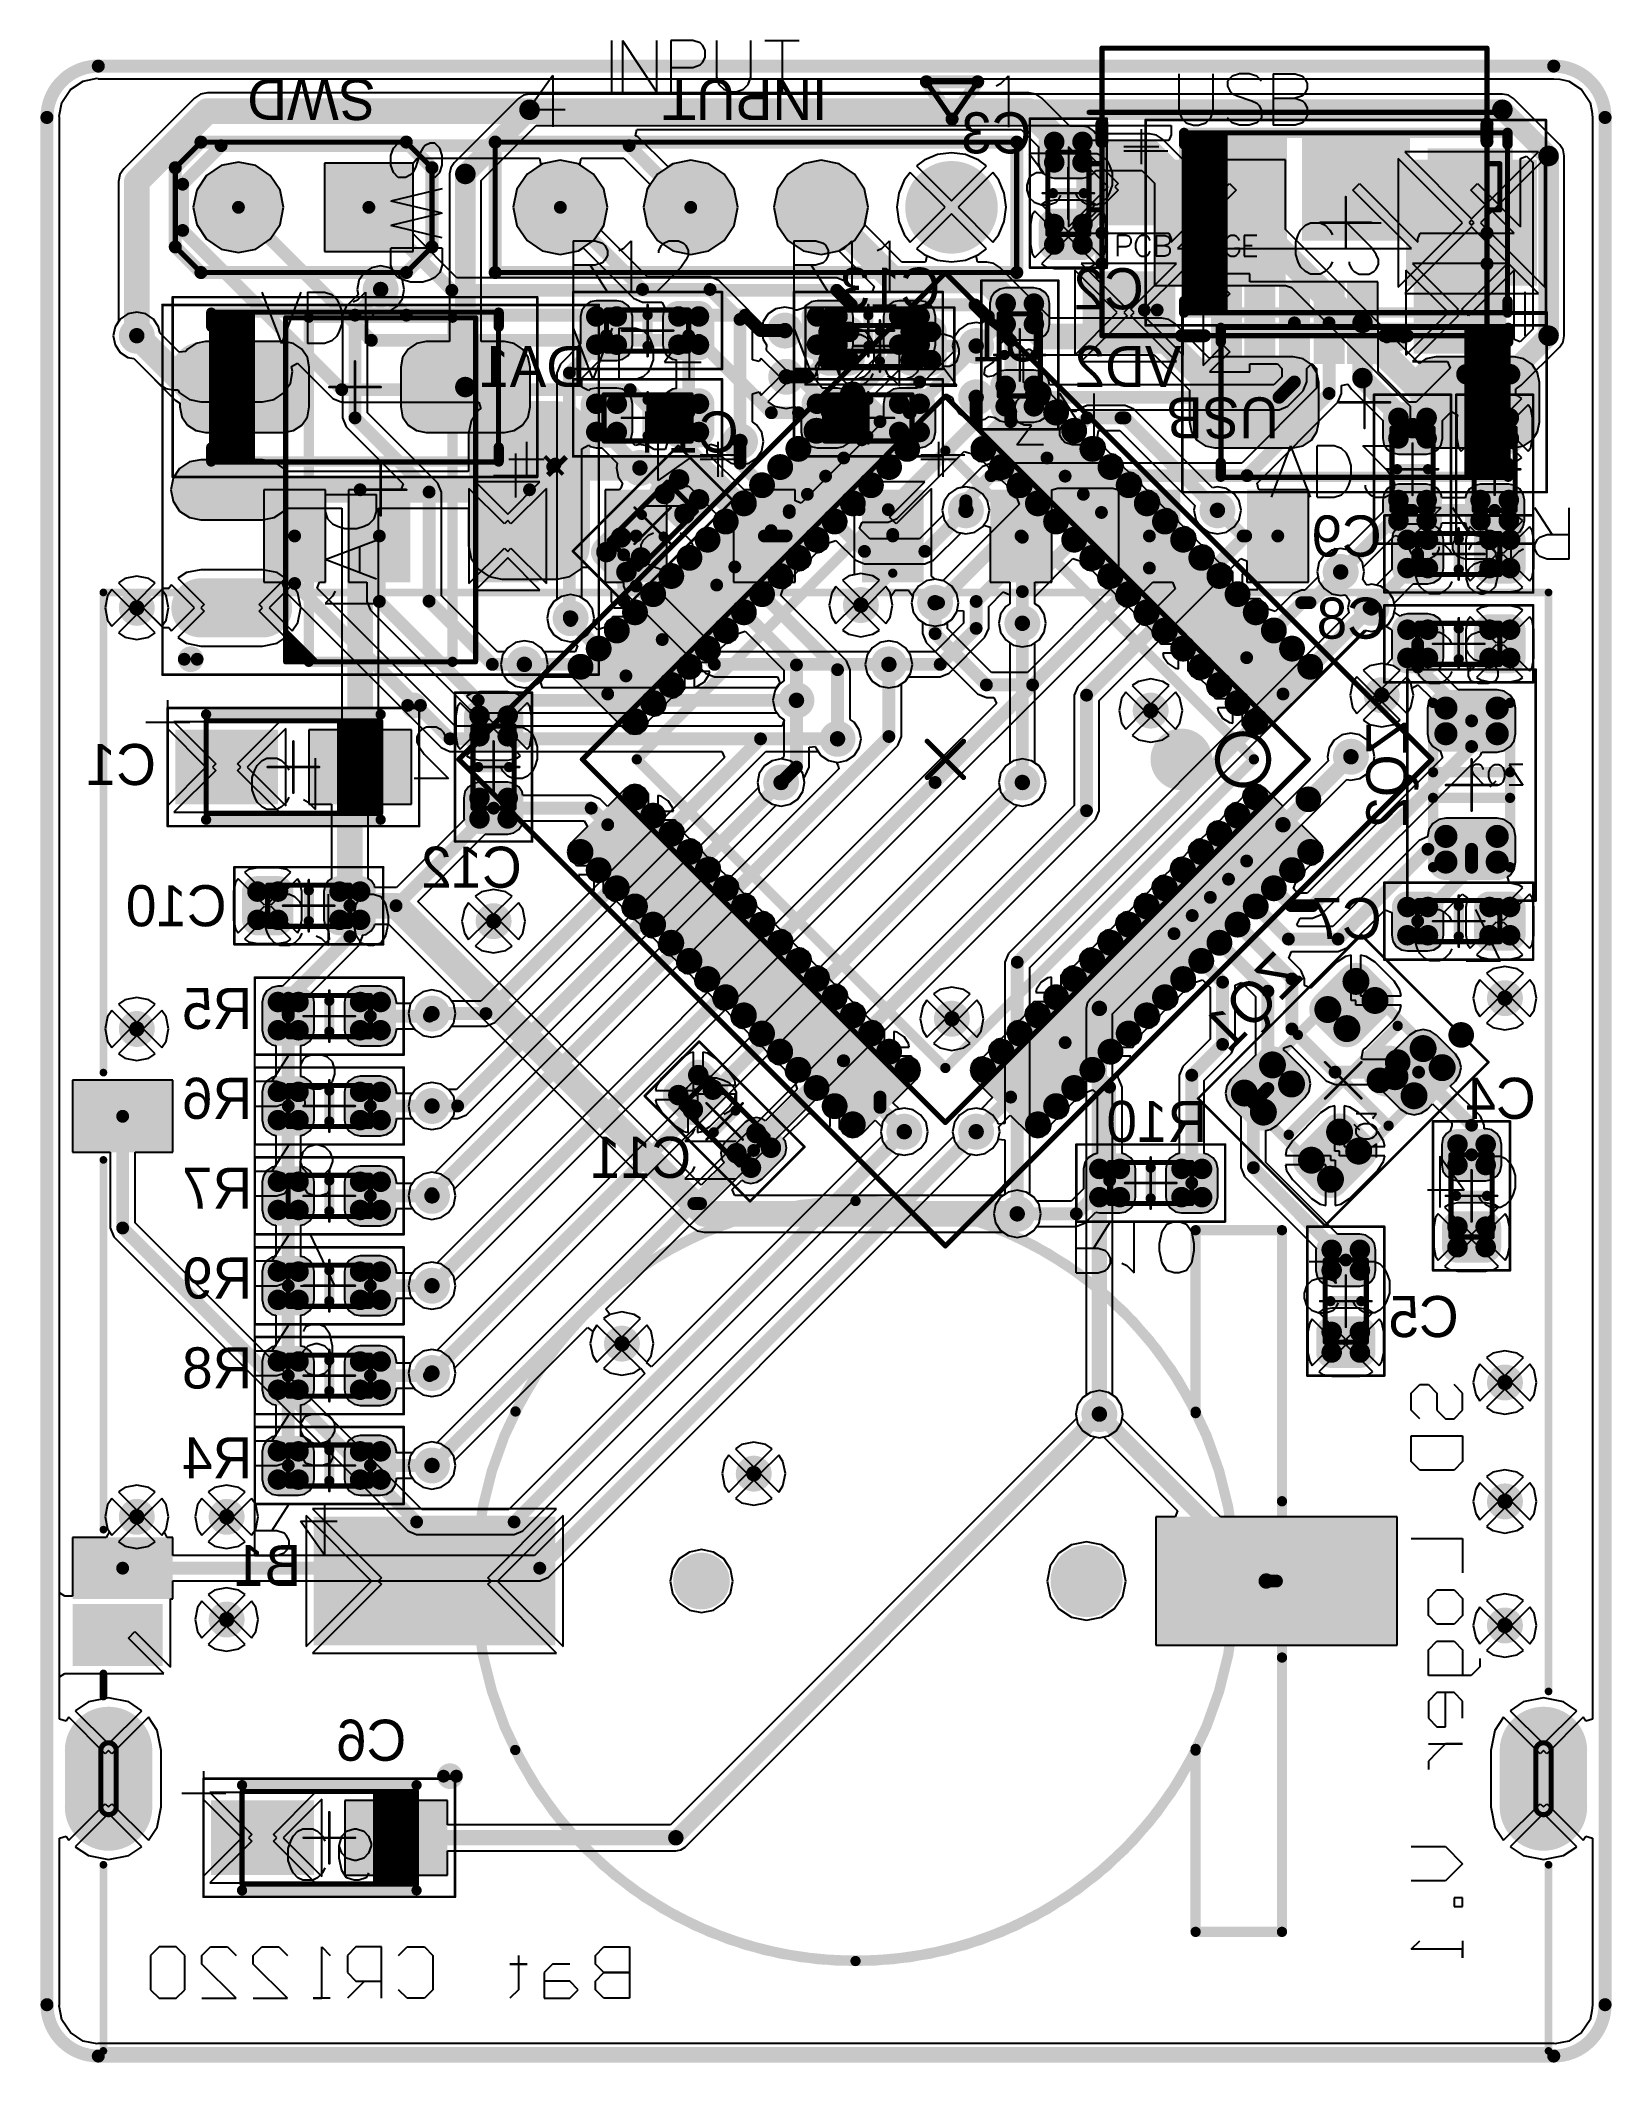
# Model space of a CAD drawing. Header units: millimetres. Extents: x 147.1 to 177.7, y 27.4 to 66.7.
import ezdxf

# ---------------------------------------------------------------- set-up
doc = ezdxf.new("R2010")
doc.units = ezdxf.units.MM
for name, color, linetype in [('BottomLayer', 5, 'Continuous'), ('BottomOverlay', 54, 'Continuous'), ('BottomPaste', 16, 'Continuous'), ('BottomSolder', 6, 'Continuous'), ('KeepOutLayer', 6, 'Continuous'), ('Mechanical1', 6, 'Continuous'), ('Mechanical13', 56, 'Continuous'), ('Mechanical15', 56, 'Continuous'), ('Mechanical32', 56, 'Continuous'), ('Mechanical6', 56, 'Continuous'), ('MultiLayer', 9, 'Continuous'), ('PadHoleLayer', 156, 'Continuous'), ('TopLayer', 1, 'Continuous'), ('TopOverlay', 2, 'Continuous'), ('TopPaste', 8, 'Continuous'), ('TopSolder', 216, 'Continuous'), ('ViaHoleLayer', 16, 'Continuous')]:
    doc.layers.add(name, color=color, linetype=linetype)

msp = doc.modelspace()

# ---------------------------------------------------------------- texts
at = {"layer": 'BottomOverlay', "text_generation_flag": 2}
for s, p in [('C3', (166.375, 64.55)), ('C13', (164.6, 61.525)), ('C2', (168.566, 61.514)), ('U1', (166.6, 60.5)), ('DA1', (157.7, 60)), ('VD2', (169.3, 60)), ('C14', (160.675, 58.725)), ('C9', (173.2, 56.7)), ('C8', (173.3, 55.1)), ('C1', (149.325, 52.25)), ('C12', (156.45, 50.25)), ('C10', (150.7, 49.5)), ('C7', (173.2, 49.25)), ('R5', (151.2, 47.5)), ('R6', (151.2, 45.75)), ('C4', (176.2, 45.75)), ('R10', (169.8, 45.3)), ('C11', (159.75, 44.6)), ('R7', (151.2, 44)), ('R9', (151.2, 42.25)), ('C5', (174.7, 41.5)), ('R8', (151.2, 40.5)), ('R4', (151.2, 38.75)), ('B1', (152.15, 36.65)), ('C6', (154.2, 33.25))]:
    msp.add_text(s, height=0.8, dxfattribs=at).set_placement(p)
for s, rotation, p in [('ZQ2', 90, (173.7, 53.5)), ('ZQ1', 45, (171.7, 48.5))]:
    msp.add_text(s, height=0.8, rotation=rotation, dxfattribs=at).set_placement(p)
at = {"layer": 'TopOverlay'}
for s, p in [('SWD', (153.6, 66)), ('INPUT', (162.4, 66)), ('USB', (171.2, 59.8))]:
    msp.add_text(s, height=0.8, rotation=180, dxfattribs=at).set_placement(p)

# ---------------------------------------------------------------- blocks, each defined once
blk = doc.blocks.new('DIOM5226X267N__SMA__B_1')
at = {"layer": 'BottomLayer', "const_width": 0.387}
for points in [[(-3.106, 0.387, 1), (-2.719, 0.387, 1)], [(-1.581, 0.387, 1), (-1.194, 0.387, 1)], [(1.194, 0.387, 1), (1.581, 0.387, 1)], [(2.719, 0.387, 1), (3.106, 0.387, 1)], [(-3.106, -0.387, 1), (-2.719, -0.387, 1)], [(-1.581, -0.387, 1), (-1.194, -0.387, 1)], [(1.194, -0.387, 1), (1.581, -0.387, 1)], [(2.719, -0.387, 1), (3.106, -0.387, 1)]]:
    blk.add_lwpolyline(points, format="xyb", close=True, dxfattribs=at)
at = {"layer": 'BottomLayer'}
for points in [[(-2.912, -0.775), (-1.387, -0.775), (-2.912, 0.775), (-1.387, 0.775)], [(1.387, -0.775), (2.912, -0.775), (1.387, 0.775), (2.912, 0.775)], [(-3.3, -0.387), (-1, -0.387), (-3.3, 0.387), (-1, 0.387)], [(1, -0.387), (3.3, -0.387), (1, 0.387), (3.3, 0.387)]]:
    blk.add_solid(points, dxfattribs=at)
at = {"layer": 'BottomOverlay'}
for p, q in [((-3.128, -1.293), (-3.128, -2.15)), ((-2.7, -1.722), (-3.557, -1.722))]:
    blk.add_line(p, q, dxfattribs=at)
at = {"layer": 'BottomOverlay', "const_width": 0.2}
for points in [[(2.8, 1.45), (-2.8, 1.45)], [(-2.8, 1.45), (-2.8, 1.175)], [(2.8, 1.45), (2.8, 1.175)], [(-2.8, -1.175), (-2.8, -1.45)], [(2.8, -1.175), (2.8, -1.45)], [(2.8, -1.45), (-2.8, -1.45)]]:
    blk.add_lwpolyline(points, dxfattribs=at)
at = {"layer": 'BottomOverlay', "const_width": 0.1}
for points in [[(-2.85, 1.45, 1), (-2.75, 1.45, 1)], [(-2.85, 1.45, 1), (-2.75, 1.45, 1)], [(-2.85, 1.175, 1), (-2.75, 1.175, 1)], [(2.75, 1.45, 1), (2.85, 1.45, 1)], [(2.75, 1.45, 1), (2.85, 1.45, 1)], [(2.75, 1.175, 1), (2.85, 1.175, 1)], [(-2.85, -1.175, 1), (-2.75, -1.175, 1)], [(2.75, -1.175, 1), (2.85, -1.175, 1)], [(-2.85, -1.45, 1), (-2.75, -1.45, 1)], [(-2.85, -1.45, 1), (-2.75, -1.45, 1)], [(2.75, -1.45, 1), (2.85, -1.45, 1)], [(2.75, -1.45, 1), (2.85, -1.45, 1)]]:
    blk.add_lwpolyline(points, format="xyb", close=True, dxfattribs=at)
at = {"layer": 'BottomPaste', "const_width": 0.387}
for points in [[(-3.106, 0.387, 1), (-2.719, 0.387, 1)], [(-1.581, 0.387, 1), (-1.194, 0.387, 1)], [(1.194, 0.387, 1), (1.581, 0.387, 1)], [(2.719, 0.387, 1), (3.106, 0.387, 1)], [(-3.106, -0.387, 1), (-2.719, -0.387, 1)], [(-1.581, -0.387, 1), (-1.194, -0.387, 1)], [(1.194, -0.387, 1), (1.581, -0.387, 1)], [(2.719, -0.387, 1), (3.106, -0.387, 1)]]:
    blk.add_lwpolyline(points, format="xyb", close=True, dxfattribs=at)
at = {"layer": 'BottomPaste'}
for points in [[(-2.912, -0.775), (-1.387, -0.775), (-2.912, 0.775), (-1.387, 0.775)], [(1.387, -0.775), (2.912, -0.775), (1.387, 0.775), (2.912, 0.775)], [(-3.3, -0.387), (-1, -0.387), (-3.3, 0.387), (-1, 0.387)], [(1, -0.387), (3.3, -0.387), (1, 0.387), (3.3, 0.387)]]:
    blk.add_solid(points, dxfattribs=at)
at = {"layer": 'BottomSolder', "const_width": 0.489}
for points in [[(-3.157, 0.387, 1), (-2.668, 0.387, 1)], [(-1.632, 0.387, 1), (-1.143, 0.387, 1)], [(1.143, 0.387, 1), (1.632, 0.387, 1)], [(2.668, 0.387, 1), (3.157, 0.387, 1)], [(-3.157, -0.387, 1), (-2.668, -0.387, 1)], [(-1.632, -0.387, 1), (-1.143, -0.387, 1)], [(1.143, -0.387, 1), (1.632, -0.387, 1)], [(2.668, -0.387, 1), (3.157, -0.387, 1)]]:
    blk.add_lwpolyline(points, format="xyb", close=True, dxfattribs=at)
at = {"layer": 'BottomSolder'}
for points in [[(-2.912, -0.877), (-1.387, -0.877), (-2.912, 0.877), (-1.387, 0.877)], [(1.387, -0.877), (2.912, -0.877), (1.387, 0.877), (2.912, 0.877)], [(-3.402, -0.387), (-0.898, -0.387), (-3.402, 0.387), (-0.898, 0.387)], [(0.898, -0.387), (3.402, -0.387), (0.898, 0.387), (3.402, 0.387)]]:
    blk.add_solid(points, dxfattribs=at)
at = {"layer": 'Mechanical1'}
for p, q in [((-3.128, -1.293), (-3.128, -2.15)), ((-2.7, -1.722), (-3.557, -1.722))]:
    blk.add_line(p, q, dxfattribs=at)
at = {"layer": 'Mechanical1', "const_width": 0.1}
for points in [[(2.795, 1.46), (-2.795, 1.46)], [(-2.795, 1.46), (-2.795, -1.46)], [(-2.695, 1.46), (-2.695, -1.46)], [(-2.595, 1.46), (-2.595, -1.46)], [(-2.495, 1.46), (-2.495, -1.46)], [(-2.395, 1.46), (-2.395, -1.46)], [(-2.295, 1.46), (-2.295, -1.46)], [(-2.195, 1.46), (-2.195, -1.46)], [(-2.095, 1.46), (-2.095, -1.46)], [(-1.995, 1.46), (-1.995, -1.46)], [(2.795, 1.46), (2.795, -1.46)], [(2.795, -1.46), (-2.795, -1.46)]]:
    blk.add_lwpolyline(points, dxfattribs=at)
at = {"layer": 'Mechanical1', "const_width": 0.05}
for points in [[(-2.82, 1.46, 1), (-2.77, 1.46, 1)], [(-2.82, 1.46, 1), (-2.77, 1.46, 1)], [(-2.72, 1.46, 1), (-2.67, 1.46, 1)], [(-2.62, 1.46, 1), (-2.57, 1.46, 1)], [(-2.52, 1.46, 1), (-2.47, 1.46, 1)], [(-2.42, 1.46, 1), (-2.37, 1.46, 1)], [(-2.32, 1.46, 1), (-2.27, 1.46, 1)], [(-2.22, 1.46, 1), (-2.17, 1.46, 1)], [(-2.12, 1.46, 1), (-2.07, 1.46, 1)], [(-2.02, 1.46, 1), (-1.97, 1.46, 1)], [(2.77, 1.46, 1), (2.82, 1.46, 1)], [(2.77, 1.46, 1), (2.82, 1.46, 1)], [(-2.82, -1.46, 1), (-2.77, -1.46, 1)], [(-2.82, -1.46, 1), (-2.77, -1.46, 1)], [(-2.72, -1.46, 1), (-2.67, -1.46, 1)], [(-2.62, -1.46, 1), (-2.57, -1.46, 1)], [(-2.52, -1.46, 1), (-2.47, -1.46, 1)], [(-2.42, -1.46, 1), (-2.37, -1.46, 1)], [(-2.32, -1.46, 1), (-2.27, -1.46, 1)], [(-2.22, -1.46, 1), (-2.17, -1.46, 1)], [(-2.12, -1.46, 1), (-2.07, -1.46, 1)], [(-2.02, -1.46, 1), (-1.97, -1.46, 1)], [(2.77, -1.46, 1), (2.82, -1.46, 1)], [(2.77, -1.46, 1), (2.82, -1.46, 1)]]:
    blk.add_lwpolyline(points, format="xyb", close=True, dxfattribs=at)
at = {"layer": 'Mechanical15', "const_width": 0.05}
for points in [[(3.55, 1.75), (-3.55, 1.75)], [(-3.55, 1.75), (-3.55, -1.75)], [(3.55, 1.75), (3.55, -1.75)], [(0, 0.5), (0, -0.5)], [(0.5, 0), (-0.5, 0)], [(3.55, -1.75), (-3.55, -1.75)]]:
    blk.add_lwpolyline(points, dxfattribs=at)
at = {"layer": 'Mechanical15', "const_width": 0.025}
for points in [[(-3.562, 1.75, 1), (-3.538, 1.75, 1)], [(-3.562, 1.75, 1), (-3.538, 1.75, 1)], [(3.538, 1.75, 1), (3.562, 1.75, 1)], [(3.538, 1.75, 1), (3.562, 1.75, 1)], [(-0.012, 0.5, 1), (0.012, 0.5, 1)], [(-0.512, 0, 1), (-0.487, 0, 1)], [(0.487, 0, 1), (0.512, 0, 1)], [(-0.012, -0.5, 1), (0.012, -0.5, 1)], [(-3.562, -1.75, 1), (-3.538, -1.75, 1)], [(-3.562, -1.75, 1), (-3.538, -1.75, 1)], [(3.538, -1.75, 1), (3.562, -1.75, 1)], [(3.538, -1.75, 1), (3.562, -1.75, 1)]]:
    blk.add_lwpolyline(points, format="xyb", close=True, dxfattribs=at)
at = {"layer": 'Mechanical6'}
for p, q in [((-0.537, 1.755), (-0.584, 1.659)), ((-0.584, 1.659), (-0.584, 1.564)), ((-0.489, 1.802), (-0.537, 1.755)), ((-0.394, 1.85), (-0.489, 1.802)), ((-0.204, 1.85), (-0.394, 1.85)), ((-0.108, 1.802), (-0.204, 1.85)), ((-0.061, 1.755), (-0.108, 1.802)), ((-0.013, 1.659), (-0.061, 1.755)), ((-0.013, 1.612), (-0.013, 1.659)), ((0.306, 1.612), (0.258, 1.469)), ((0.353, 1.707), (0.306, 1.612)), ((0.449, 1.802), (0.353, 1.707)), ((0.591, 1.85), (0.449, 1.802)), ((0.925, 1.85), (0.591, 1.85)), ((0.925, 1.85), (0.925, 0.85)), ((1.053, 1.85), (1.434, 0.85)), ((1.815, 1.85), (1.434, 0.85)), ((-0.584, 1.564), (-0.537, 1.469)), ((-0.537, 1.469), (-0.442, 1.326)), ((-0.442, 1.326), (0.034, 0.85)), ((0.258, 1.469), (0.258, 1.231)), ((0.258, 1.231), (0.306, 1.088)), ((0.034, 0.85), (-0.632, 0.85)), ((0.306, 1.088), (0.353, 0.993)), ((0.353, 0.993), (0.449, 0.898)), ((0.449, 0.898), (0.591, 0.85)), ((0.591, 0.85), (0.925, 0.85))]:
    blk.add_line(p, q, dxfattribs=at)
blk = doc.blocks.new('A______104H_TDA0_R01_2')
at = {"layer": 'BottomLayer', "const_width": 1.5}
for points in [[(0.1, 5.85), (0.1, 4.75)], [(28.05, 5.85), (28.05, 4.75)]]:
    blk.add_lwpolyline(points, dxfattribs=at)
at = {"layer": 'BottomLayer', "const_width": 0.75}
for points in [[(-0.275, 5.85, 1), (0.475, 5.85, 1)], [(27.675, 5.85, 1), (28.425, 5.85, 1)], [(-0.275, 4.75, 1), (0.475, 4.75, 1)], [(27.675, 4.75, 1), (28.425, 4.75, 1)]]:
    blk.add_lwpolyline(points, format="xyb", close=True, dxfattribs=at)
at = {"layer": 'BottomSolder', "const_width": 1.703}
for points in [[(0.1, 5.85), (0.1, 4.75)], [(28.05, 5.85), (28.05, 4.75)]]:
    blk.add_lwpolyline(points, dxfattribs=at)
at = {"layer": 'BottomSolder', "const_width": 0.852}
for points in [[(-0.326, 5.85, 1), (0.526, 5.85, 1)], [(27.624, 5.85, 1), (28.476, 5.85, 1)], [(-0.326, 4.75, 1), (0.526, 4.75, 1)], [(27.624, 4.75, 1), (28.476, 4.75, 1)]]:
    blk.add_lwpolyline(points, format="xyb", close=True, dxfattribs=at)
at = {"layer": 'MultiLayer', "const_width": 1.5}
for points in [[(0.1, 5.85), (0.1, 4.75)], [(28.05, 5.85), (28.05, 4.75)]]:
    blk.add_lwpolyline(points, dxfattribs=at)
at = {"layer": 'MultiLayer', "const_width": 0.75}
for points in [[(-0.275, 5.85, 1), (0.475, 5.85, 1)], [(27.675, 5.85, 1), (28.425, 5.85, 1)], [(-0.275, 4.75, 1), (0.475, 4.75, 1)], [(27.675, 4.75, 1), (28.425, 4.75, 1)]]:
    blk.add_lwpolyline(points, format="xyb", close=True, dxfattribs=at)
at = {"layer": 'PadHoleLayer', "const_width": 0.1}
for points in [[(-0.05, 4.75), (-0.05, 5.85, -1), (0.25, 5.85), (0.25, 4.75, -1)], [(27.9, 4.75), (27.9, 5.85, -1), (28.2, 5.85), (28.2, 4.75, -1)]]:
    blk.add_lwpolyline(points, format="xyb", close=True, dxfattribs=at)
at = {"layer": 'TopLayer', "const_width": 1.5}
for points in [[(0.1, 5.85), (0.1, 4.75)], [(28.05, 5.85), (28.05, 4.75)]]:
    blk.add_lwpolyline(points, dxfattribs=at)
at = {"layer": 'TopLayer', "const_width": 0.75}
for points in [[(-0.275, 5.85, 1), (0.475, 5.85, 1)], [(27.675, 5.85, 1), (28.425, 5.85, 1)], [(-0.275, 4.75, 1), (0.475, 4.75, 1)], [(27.675, 4.75, 1), (28.425, 4.75, 1)]]:
    blk.add_lwpolyline(points, format="xyb", close=True, dxfattribs=at)
at = {"layer": 'TopLayer'}
for points in [[(3.225, 30.3), (3.225, 28.7), (4.225, 30.3), (4.225, 28.7)], [(4.875, 30.3), (4.875, 28.7), (5.875, 30.3), (5.875, 28.7)], [(7.375, 30.3), (7.375, 28.7), (8.375, 30.3), (8.375, 28.7)], [(9.875, 30.3), (9.875, 28.7), (10.875, 30.3), (10.875, 28.7)], [(13.375, 28.7), (13.375, 30.3), (12.375, 28.7), (12.375, 30.3)], [(15.875, 28.7), (15.875, 30.3), (14.875, 28.7), (14.875, 30.3)], [(18.375, 28.7), (18.375, 30.3), (17.375, 28.7), (17.375, 30.3)], [(20.875, 28.7), (20.875, 30.3), (19.875, 28.7), (19.875, 30.3)], [(23.375, 28.7), (23.375, 30.3), (22.375, 28.7), (22.375, 30.3)], [(1.25, 17.6), (1.25, 18.8), (-0.5, 17.6), (-0.5, 18.8)], [(1.25, 8.9), (1.25, 9.9), (-0.5, 8.9), (-0.5, 9.9)], [(1.05, 7.6), (1.05, 8.6), (-0.5, 7.6), (-0.5, 8.6)]]:
    blk.add_solid(points, dxfattribs=at)
at = {"layer": 'TopOverlay', "const_width": 0.15}
for points in [[(0, 28.4), (28.15, 28.4)], [(0, 19.05), (0, 28.4)], [(28.15, 7), (28.15, 28.4)], [(0, 10.15), (0, 17.35)], [(0, 6.9), (0, 7.35)], [(0, 0), (0, 3.625)], [(28.15, 0), (28.15, 3.625)], [(0, 0), (28.15, 0)]]:
    blk.add_lwpolyline(points, dxfattribs=at)
at = {"layer": 'TopOverlay', "const_width": 0.075}
for points in [[(-0.038, 28.4, 1), (0.037, 28.4, 1)], [(-0.038, 28.4, 1), (0.037, 28.4, 1)], [(28.112, 28.4, 1), (28.187, 28.4, 1)], [(28.112, 28.4, 1), (28.187, 28.4, 1)], [(-0.038, 19.05, 1), (0.037, 19.05, 1)], [(-0.038, 17.35, 1), (0.037, 17.35, 1)], [(-0.038, 10.15, 1), (0.037, 10.15, 1)], [(-0.038, 7.35, 1), (0.037, 7.35, 1)], [(-0.038, 6.9, 1), (0.037, 6.9, 1)], [(28.112, 7, 1), (28.187, 7, 1)], [(-0.038, 3.625, 1), (0.037, 3.625, 1)], [(28.112, 3.625, 1), (28.187, 3.625, 1)], [(-0.038, 0, 1), (0.037, 0, 1)], [(-0.038, 0, 1), (0.037, 0, 1)], [(28.112, 0, 1), (28.187, 0, 1)], [(28.112, 0, 1), (28.187, 0, 1)]]:
    blk.add_lwpolyline(points, format="xyb", close=True, dxfattribs=at)
at = {"layer": 'TopPaste'}
for points in [[(3.225, 30.3), (3.225, 28.7), (4.225, 30.3), (4.225, 28.7)], [(4.875, 30.3), (4.875, 28.7), (5.875, 30.3), (5.875, 28.7)], [(7.375, 30.3), (7.375, 28.7), (8.375, 30.3), (8.375, 28.7)], [(9.875, 30.3), (9.875, 28.7), (10.875, 30.3), (10.875, 28.7)], [(13.375, 28.7), (13.375, 30.3), (12.375, 28.7), (12.375, 30.3)], [(15.875, 28.7), (15.875, 30.3), (14.875, 28.7), (14.875, 30.3)], [(18.375, 28.7), (18.375, 30.3), (17.375, 28.7), (17.375, 30.3)], [(20.875, 28.7), (20.875, 30.3), (19.875, 28.7), (19.875, 30.3)], [(23.375, 28.7), (23.375, 30.3), (22.375, 28.7), (22.375, 30.3)], [(1.25, 17.6), (1.25, 18.8), (-0.5, 17.6), (-0.5, 18.8)], [(1.25, 8.9), (1.25, 9.9), (-0.5, 8.9), (-0.5, 9.9)], [(1.05, 7.6), (1.05, 8.6), (-0.5, 7.6), (-0.5, 8.6)]]:
    blk.add_solid(points, dxfattribs=at)
at = {"layer": 'TopSolder', "const_width": 1.703}
for points in [[(0.1, 5.85), (0.1, 4.75)], [(28.05, 5.85), (28.05, 4.75)]]:
    blk.add_lwpolyline(points, dxfattribs=at)
at = {"layer": 'TopSolder', "const_width": 0.852}
for points in [[(-0.326, 5.85, 1), (0.526, 5.85, 1)], [(27.624, 5.85, 1), (28.476, 5.85, 1)], [(-0.326, 4.75, 1), (0.526, 4.75, 1)], [(27.624, 4.75, 1), (28.476, 4.75, 1)]]:
    blk.add_lwpolyline(points, format="xyb", close=True, dxfattribs=at)
at = {"layer": 'TopSolder'}
for points in [[(3.123, 30.402), (3.123, 28.598), (4.327, 30.402), (4.327, 28.598)], [(4.773, 30.402), (4.773, 28.598), (5.977, 30.402), (5.977, 28.598)], [(7.273, 30.402), (7.273, 28.598), (8.477, 30.402), (8.477, 28.598)], [(9.773, 30.402), (9.773, 28.598), (10.977, 30.402), (10.977, 28.598)], [(13.477, 28.598), (13.477, 30.402), (12.273, 28.598), (12.273, 30.402)], [(15.977, 28.598), (15.977, 30.402), (14.773, 28.598), (14.773, 30.402)], [(18.477, 28.598), (18.477, 30.402), (17.273, 28.598), (17.273, 30.402)], [(20.977, 28.598), (20.977, 30.402), (19.773, 28.598), (19.773, 30.402)], [(23.477, 28.598), (23.477, 30.402), (22.273, 28.598), (22.273, 30.402)], [(1.352, 17.498), (1.352, 18.902), (-0.602, 17.498), (-0.602, 18.902)], [(1.352, 8.798), (1.352, 10.002), (-0.602, 8.798), (-0.602, 10.002)], [(1.152, 7.498), (1.152, 8.702), (-0.602, 7.498), (-0.602, 8.702)]]:
    blk.add_solid(points, dxfattribs=at)
blk = doc.blocks.new('CAPC1608X50_0603__B_3')
at = {"layer": 'BottomLayer', "const_width": 0.2}
for points in [[(-1.1, 0.275, 1), (-0.9, 0.275, 1)], [(-0.7, 0.275, 1), (-0.5, 0.275, 1)], [(0.5, 0.275, 1), (0.7, 0.275, 1)], [(0.9, 0.275, 1), (1.1, 0.275, 1)], [(-1.1, -0.275, 1), (-0.9, -0.275, 1)], [(-0.7, -0.275, 1), (-0.5, -0.275, 1)], [(0.5, -0.275, 1), (0.7, -0.275, 1)], [(0.9, -0.275, 1), (1.1, -0.275, 1)]]:
    blk.add_lwpolyline(points, format="xyb", close=True, dxfattribs=at)
at = {"layer": 'BottomLayer'}
for points in [[(-1, 0.475), (-1, -0.475), (-0.6, 0.475), (-0.6, -0.475)], [(0.6, 0.475), (0.6, -0.475), (1, 0.475), (1, -0.475)], [(-1.2, 0.275), (-1.2, -0.275), (-0.4, 0.275), (-0.4, -0.275)], [(0.4, 0.275), (0.4, -0.275), (1.2, 0.275), (1.2, -0.275)]]:
    blk.add_solid(points, dxfattribs=at)
at = {"layer": 'BottomOverlay', "const_width": 0.2}
blk.add_lwpolyline([(0, -0.3), (0, 0.3)], dxfattribs=at)
at = {"layer": 'BottomOverlay', "const_width": 0.1}
for points in [[(-0.05, 0.3, 1), (0.05, 0.3, 1)], [(-0.05, -0.3, 1), (0.05, -0.3, 1)]]:
    blk.add_lwpolyline(points, format="xyb", close=True, dxfattribs=at)
at = {"layer": 'BottomPaste', "const_width": 0.175}
for points in [[(-1.088, 0.275, 1), (-0.913, 0.275, 1)], [(-0.688, 0.275, 1), (-0.513, 0.275, 1)], [(0.512, 0.275, 1), (0.687, 0.275, 1)], [(0.912, 0.275, 1), (1.087, 0.275, 1)], [(-1.088, -0.275, 1), (-0.913, -0.275, 1)], [(-0.688, -0.275, 1), (-0.513, -0.275, 1)], [(0.512, -0.275, 1), (0.687, -0.275, 1)], [(0.912, -0.275, 1), (1.087, -0.275, 1)]]:
    blk.add_lwpolyline(points, format="xyb", close=True, dxfattribs=at)
at = {"layer": 'BottomPaste'}
for points in [[(-1, 0.45), (-1, -0.45), (-0.6, 0.45), (-0.6, -0.45)], [(0.6, 0.45), (0.6, -0.45), (1, 0.45), (1, -0.45)], [(-1.175, 0.275), (-1.175, -0.275), (-0.425, 0.275), (-0.425, -0.275)], [(0.425, 0.275), (0.425, -0.275), (1.175, 0.275), (1.175, -0.275)]]:
    blk.add_solid(points, dxfattribs=at)
at = {"layer": 'BottomSolder', "const_width": 0.302}
for points in [[(-1.151, 0.275, 1), (-0.849, 0.275, 1)], [(-0.751, 0.275, 1), (-0.449, 0.275, 1)], [(0.449, 0.275, 1), (0.751, 0.275, 1)], [(0.849, 0.275, 1), (1.151, 0.275, 1)], [(-1.151, -0.275, 1), (-0.849, -0.275, 1)], [(-0.751, -0.275, 1), (-0.449, -0.275, 1)], [(0.449, -0.275, 1), (0.751, -0.275, 1)], [(0.849, -0.275, 1), (1.151, -0.275, 1)]]:
    blk.add_lwpolyline(points, format="xyb", close=True, dxfattribs=at)
at = {"layer": 'BottomSolder'}
for points in [[(-1, 0.577), (-1, -0.577), (-0.6, 0.577), (-0.6, -0.577)], [(0.6, 0.577), (0.6, -0.577), (1, 0.577), (1, -0.577)], [(-1.302, 0.275), (-1.302, -0.275), (-0.298, 0.275), (-0.298, -0.275)], [(0.298, 0.275), (0.298, -0.275), (1.302, 0.275), (1.302, -0.275)]]:
    blk.add_solid(points, dxfattribs=at)
at = {"layer": 'Mechanical1', "const_width": 0.1}
for points in [[(0.8, 0.4), (-0.8, 0.4)], [(0.8, 0.4), (-0.8, 0.4)], [(-0.8, -0.4), (-0.8, 0.4)], [(-0.8, -0.4), (-0.8, 0.4)], [(0.8, -0.4), (0.8, 0.4)], [(0.8, -0.4), (0.8, 0.4)], [(0.8, -0.4), (-0.8, -0.4)], [(0.8, -0.4), (-0.8, -0.4)]]:
    blk.add_lwpolyline(points, dxfattribs=at)
at = {"layer": 'Mechanical1', "const_width": 0.05}
for points in [[(-0.825, 0.4, 1), (-0.775, 0.4, 1)], [(-0.825, 0.4, 1), (-0.775, 0.4, 1)], [(-0.825, 0.4, 1), (-0.775, 0.4, 1)], [(-0.825, 0.4, 1), (-0.775, 0.4, 1)], [(0.775, 0.4, 1), (0.825, 0.4, 1)], [(0.775, 0.4, 1), (0.825, 0.4, 1)], [(0.775, 0.4, 1), (0.825, 0.4, 1)], [(0.775, 0.4, 1), (0.825, 0.4, 1)], [(-0.825, -0.4, 1), (-0.775, -0.4, 1)], [(-0.825, -0.4, 1), (-0.775, -0.4, 1)], [(-0.825, -0.4, 1), (-0.775, -0.4, 1)], [(-0.825, -0.4, 1), (-0.775, -0.4, 1)], [(0.775, -0.4, 1), (0.825, -0.4, 1)], [(0.775, -0.4, 1), (0.825, -0.4, 1)], [(0.775, -0.4, 1), (0.825, -0.4, 1)], [(0.775, -0.4, 1), (0.825, -0.4, 1)]]:
    blk.add_lwpolyline(points, format="xyb", close=True, dxfattribs=at)
at = {"layer": 'Mechanical15', "const_width": 0.05}
for points in [[(1.45, 0.75), (-1.45, 0.75)], [(-1.45, -0.75), (-1.45, 0.75)], [(0, -0.5), (0, 0.5)], [(1.45, -0.75), (1.45, 0.75)], [(0.5, 0), (-0.5, 0)], [(1.45, -0.75), (-1.45, -0.75)]]:
    blk.add_lwpolyline(points, dxfattribs=at)
at = {"layer": 'Mechanical15', "const_width": 0.025}
for points in [[(-1.462, 0.75, 1), (-1.437, 0.75, 1)], [(-1.462, 0.75, 1), (-1.437, 0.75, 1)], [(-0.013, 0.5, 1), (0.012, 0.5, 1)], [(1.438, 0.75, 1), (1.463, 0.75, 1)], [(1.438, 0.75, 1), (1.463, 0.75, 1)], [(-0.512, 0, 1), (-0.487, 0, 1)], [(0.488, 0, 1), (0.513, 0, 1)], [(-1.462, -0.75, 1), (-1.437, -0.75, 1)], [(-1.462, -0.75, 1), (-1.437, -0.75, 1)], [(-0.013, -0.5, 1), (0.012, -0.5, 1)], [(1.438, -0.75, 1), (1.463, -0.75, 1)], [(1.438, -0.75, 1), (1.463, -0.75, 1)]]:
    blk.add_lwpolyline(points, format="xyb", close=True, dxfattribs=at)
at = {"layer": 'Mechanical6'}
for p, q in [((-0.632, 0.755), (-0.537, 0.802)), ((-0.537, 0.802), (-0.394, 0.85)), ((-0.394, 0.85), (-0.156, 0.85)), ((-0.156, 0.85), (-0.013, 0.802)), ((-0.013, 0.802), (0.082, 0.755)), ((-0.775, 0.564), (-0.727, 0.66)), ((-0.775, 0.374), (-0.775, 0.564)), ((-0.727, 0.66), (-0.632, 0.755)), ((0.082, 0.755), (0.177, 0.66)), ((0.177, 0.66), (0.225, 0.564)), ((0.225, 0.564), (0.225, 0.374)), ((-0.727, 0.279), (-0.775, 0.374)), ((-0.632, 0.183), (-0.727, 0.279)), ((-0.537, 0.136), (-0.632, 0.183)), ((0.082, 0.183), (-0.013, 0.136)), ((0.177, 0.279), (0.082, 0.183)), ((0.225, 0.374), (0.177, 0.279)), ((-0.632, -0.24), (-0.775, -0.383)), ((-0.775, -0.383), (0.225, -0.383)), ((-0.584, -0.145), (-0.632, -0.24)), ((-0.727, -1.021), (-0.775, -1.116)), ((-0.775, -1.116), (-0.775, -1.307)), ((-0.68, -0.973), (-0.727, -1.021)), ((-0.584, -0.926), (-0.68, -0.973)), ((-0.537, -0.926), (-0.584, -0.926)), ((-0.251, -1.354), (0.225, -0.878)), ((0.225, -0.878), (0.225, -1.545)), ((-0.775, -1.307), (-0.727, -1.402)), ((-0.727, -1.402), (-0.68, -1.45)), ((-0.68, -1.45), (-0.584, -1.497)), ((-0.584, -1.497), (-0.489, -1.497)), ((-0.489, -1.497), (-0.394, -1.45)), ((-0.394, -1.45), (-0.251, -1.354))]:
    blk.add_line(p, q, dxfattribs=at)
blk = doc.blocks.new('CAPMP3216X180N__TANTAL_A__B_4')
at = {"layer": 'BottomLayer'}
for points in [[(-2.2, -0.625), (-0.4, -0.625), (-2.2, 0.625), (-0.4, 0.625)], [(0.4, -0.625), (2.2, -0.625), (0.4, 0.625), (2.2, 0.625)]]:
    blk.add_solid(points, dxfattribs=at)
at = {"layer": 'BottomOverlay'}
for p, q in [((2.447, -0.443), (2.447, -1.3)), ((2.875, -0.872), (2.018, -0.872))]:
    blk.add_line(p, q, dxfattribs=at)
at = {"layer": 'BottomOverlay', "const_width": 0.2}
for points in [[(1.7, 1.025), (-1.7, 1.025)], [(1.7, -1.025), (-1.7, -1.025)]]:
    blk.add_lwpolyline(points, dxfattribs=at)
at = {"layer": 'BottomOverlay'}
for points, const_width in [([(-1.75, 1.025, 1), (-1.65, 1.025, 1)], 0.1), ([(1.65, 1.025, 1), (1.75, 1.025, 1)], 0.1), ([(-2.225, -1.2, 1), (-2.475, -1.2, 1)], 0.25), ([(-2.538, -1.2, 1), (-2.413, -1.2, 1)], 0.125), ([(-2.287, -1.2, 1), (-2.163, -1.2, 1)], 0.125), ([(-1.75, -1.025, 1), (-1.65, -1.025, 1)], 0.1), ([(1.65, -1.025, 1), (1.75, -1.025, 1)], 0.1)]:
    blk.add_lwpolyline(points, format="xyb", close=True, dxfattribs=dict(at, const_width=const_width))
at = {"layer": 'BottomPaste'}
for points in [[(-2.175, -0.6), (-0.425, -0.6), (-2.175, 0.6), (-0.425, 0.6)], [(0.425, -0.6), (2.175, -0.6), (0.425, 0.6), (2.175, 0.6)]]:
    blk.add_solid(points, dxfattribs=at)
at = {"layer": 'BottomSolder'}
for points in [[(-2.302, -0.727), (-0.298, -0.727), (-2.302, 0.727), (-0.298, 0.727)], [(0.298, -0.727), (2.302, -0.727), (0.298, 0.727), (2.302, 0.727)]]:
    blk.add_solid(points, dxfattribs=at)
at = {"layer": 'Mechanical1'}
for p, q in [((2.447, -0.443), (2.447, -1.3)), ((2.875, -0.872), (2.018, -0.872))]:
    blk.add_line(p, q, dxfattribs=at)
at = {"layer": 'Mechanical1', "const_width": 0.1}
for points in [[(-1.7, 0.9), (-1.7, -0.9)], [(1.7, 0.9), (-1.7, 0.9)], [(-1.6, 0.9), (-1.6, -0.9)], [(-1.5, 0.9), (-1.5, -0.9)], [(-1.4, 0.9), (-1.4, -0.9)], [(-1.3, 0.9), (-1.3, -0.9)], [(-1.2, 0.9), (-1.2, -0.9)], [(-1.1, 0.9), (-1.1, -0.9)], [(-1, 0.9), (-1, -0.9)], [(-0.9, 0.9), (-0.9, -0.9)], [(1.7, 0.9), (1.7, -0.9)], [(1.7, -0.9), (-1.7, -0.9)]]:
    blk.add_lwpolyline(points, dxfattribs=at)
at = {"layer": 'Mechanical1', "const_width": 0.05}
for points in [[(-1.725, 0.9, 1), (-1.675, 0.9, 1)], [(-1.725, 0.9, 1), (-1.675, 0.9, 1)], [(-1.625, 0.9, 1), (-1.575, 0.9, 1)], [(-1.525, 0.9, 1), (-1.475, 0.9, 1)], [(-1.425, 0.9, 1), (-1.375, 0.9, 1)], [(-1.325, 0.9, 1), (-1.275, 0.9, 1)], [(-1.225, 0.9, 1), (-1.175, 0.9, 1)], [(-1.125, 0.9, 1), (-1.075, 0.9, 1)], [(-1.025, 0.9, 1), (-0.975, 0.9, 1)], [(-0.925, 0.9, 1), (-0.875, 0.9, 1)], [(1.675, 0.9, 1), (1.725, 0.9, 1)], [(1.675, 0.9, 1), (1.725, 0.9, 1)], [(-1.725, -0.9, 1), (-1.675, -0.9, 1)], [(-1.725, -0.9, 1), (-1.675, -0.9, 1)], [(-1.625, -0.9, 1), (-1.575, -0.9, 1)], [(-1.525, -0.9, 1), (-1.475, -0.9, 1)], [(-1.425, -0.9, 1), (-1.375, -0.9, 1)], [(-1.325, -0.9, 1), (-1.275, -0.9, 1)], [(-1.225, -0.9, 1), (-1.175, -0.9, 1)], [(-1.125, -0.9, 1), (-1.075, -0.9, 1)], [(-1.025, -0.9, 1), (-0.975, -0.9, 1)], [(-0.925, -0.9, 1), (-0.875, -0.9, 1)], [(1.675, -0.9, 1), (1.725, -0.9, 1)], [(1.675, -0.9, 1), (1.725, -0.9, 1)]]:
    blk.add_lwpolyline(points, format="xyb", close=True, dxfattribs=at)
at = {"layer": 'Mechanical15', "const_width": 0.05}
for points in [[(-2.45, 1.15), (-2.45, -1.15)], [(2.45, 1.15), (-2.45, 1.15)], [(2.45, 1.15), (2.45, -1.15)], [(0, 0.5), (0, 0.25)], [(0.5, 0), (-0.5, 0)], [(0, 0.25), (0, -0.25)], [(0, -0.25), (0, -0.5)], [(2.45, -1.15), (-2.45, -1.15)]]:
    blk.add_lwpolyline(points, dxfattribs=at)
at = {"layer": 'Mechanical15', "const_width": 0.025}
for points in [[(-2.462, 1.15, 1), (-2.437, 1.15, 1)], [(-2.462, 1.15, 1), (-2.437, 1.15, 1)], [(2.437, 1.15, 1), (2.462, 1.15, 1)], [(2.437, 1.15, 1), (2.462, 1.15, 1)], [(-0.012, 0.5, 1), (0.012, 0.5, 1)], [(-0.513, 0, 1), (-0.488, 0, 1)], [(-0.012, 0.25, 1), (0.012, 0.25, 1)], [(-0.012, 0.25, 1), (0.012, 0.25, 1)], [(0.487, 0, 1), (0.512, 0, 1)], [(-0.012, -0.25, 1), (0.012, -0.25, 1)], [(-0.012, -0.25, 1), (0.012, -0.25, 1)], [(-0.012, -0.5, 1), (0.012, -0.5, 1)], [(-2.462, -1.15, 1), (-2.437, -1.15, 1)], [(-2.462, -1.15, 1), (-2.437, -1.15, 1)], [(2.437, -1.15, 1), (2.462, -1.15, 1)], [(2.437, -1.15, 1), (2.462, -1.15, 1)]]:
    blk.add_lwpolyline(points, format="xyb", close=True, dxfattribs=at)
at = {"layer": 'Mechanical6'}
for p, q in [((-0.719, 0.777), (-0.576, 0.825)), ((-0.576, 0.825), (-0.481, 0.825)), ((-0.481, 0.825), (-0.338, 0.777)), ((0.229, 0.777), (0.324, 0.825)), ((0.324, 0.825), (0.514, 0.825)), ((0.514, 0.825), (0.61, 0.777)), ((-0.766, 0.682), (-0.719, 0.777)), ((-0.766, 0.301), (-0.671, 0.396)), ((-0.671, 0.396), (-0.528, 0.444)), ((-0.528, 0.444), (-0.481, 0.444)), ((-0.481, 0.444), (-0.338, 0.396)), ((-0.338, 0.777), (-0.243, 0.634)), ((-0.338, 0.396), (-0.243, 0.301)), ((-0.243, 0.634), (-0.195, 0.396)), ((-0.195, 0.396), (-0.195, 0.158)), ((0.086, 0.587), (0.133, 0.682)), ((0.133, 0.682), (0.229, 0.777)), ((0.61, 0.777), (0.705, 0.682)), ((0.705, 0.682), (0.752, 0.587)), ((0.752, 0.587), (0.8, 0.444)), ((0.8, 0.444), (0.8, 0.206)), ((-0.814, 0.158), (-0.766, 0.301)), ((-0.814, 0.111), (-0.814, 0.158)), ((-0.766, -0.032), (-0.814, 0.111)), ((-0.243, 0.301), (-0.195, 0.158)), ((-0.195, 0.158), (-0.243, -0.032)), ((0.133, -0.032), (0.086, 0.063)), ((0.752, 0.063), (0.705, -0.032)), ((0.8, 0.206), (0.752, 0.063)), ((-0.671, -0.127), (-0.766, -0.032)), ((-0.528, -0.175), (-0.671, -0.127)), ((-0.481, -0.175), (-0.528, -0.175)), ((-0.338, -0.127), (-0.481, -0.175)), ((-0.243, -0.032), (-0.338, -0.127)), ((0.229, -0.127), (0.133, -0.032)), ((0.324, -0.175), (0.229, -0.127)), ((0.514, -0.175), (0.324, -0.175)), ((0.61, -0.127), (0.514, -0.175)), ((0.705, -0.032), (0.61, -0.127))]:
    blk.add_line(p, q, dxfattribs=at)
blk = doc.blocks.new('XTAL320X150X90_2N_DST__B_5')
at = {"layer": 'BottomLayer', "const_width": 0.25}
for points in [[(-1.625, 0.5, 1), (-1.375, 0.5, 1)], [(-1.125, 0.5, 1), (-0.875, 0.5, 1)], [(0.875, 0.5, 1), (1.125, 0.5, 1)], [(1.375, 0.5, 1), (1.625, 0.5, 1)], [(-1.625, -0.5, 1), (-1.375, -0.5, 1)], [(-1.125, -0.5, 1), (-0.875, -0.5, 1)], [(0.875, -0.5, 1), (1.125, -0.5, 1)], [(1.375, -0.5, 1), (1.625, -0.5, 1)]]:
    blk.add_lwpolyline(points, format="xyb", close=True, dxfattribs=at)
at = {"layer": 'BottomLayer'}
for points in [[(-1.75, -0.5), (-0.75, -0.5), (-1.75, 0.5), (-0.75, 0.5)], [(-1.5, -0.75), (-1, -0.75), (-1.5, 0.75), (-1, 0.75)], [(0.75, -0.5), (1.75, -0.5), (0.75, 0.5), (1.75, 0.5)], [(1, -0.75), (1.5, -0.75), (1, 0.75), (1.5, 0.75)]]:
    blk.add_solid(points, dxfattribs=at)
at = {"layer": 'BottomOverlay', "const_width": 0.2}
for points in [[(0.25, 0.75), (-0.25, 0.75)], [(-0.25, -0.75), (-0.25, 0.75)], [(0.25, -0.75), (0.25, 0.75)], [(0.25, -0.75), (-0.25, -0.75)]]:
    blk.add_lwpolyline(points, dxfattribs=at)
at = {"layer": 'BottomOverlay', "const_width": 0.1}
for points in [[(-0.3, 0.75, 1), (-0.2, 0.75, 1)], [(-0.3, 0.75, 1), (-0.2, 0.75, 1)], [(0.2, 0.75, 1), (0.3, 0.75, 1)], [(0.2, 0.75, 1), (0.3, 0.75, 1)], [(-0.3, -0.75, 1), (-0.2, -0.75, 1)], [(-0.3, -0.75, 1), (-0.2, -0.75, 1)], [(0.2, -0.75, 1), (0.3, -0.75, 1)], [(0.2, -0.75, 1), (0.3, -0.75, 1)]]:
    blk.add_lwpolyline(points, format="xyb", close=True, dxfattribs=at)
at = {"layer": 'BottomPaste', "const_width": 0.225}
for points in [[(-1.612, 0.5, 1), (-1.387, 0.5, 1)], [(-1.112, 0.5, 1), (-0.887, 0.5, 1)], [(0.887, 0.5, 1), (1.112, 0.5, 1)], [(1.387, 0.5, 1), (1.612, 0.5, 1)], [(-1.612, -0.5, 1), (-1.387, -0.5, 1)], [(-1.112, -0.5, 1), (-0.887, -0.5, 1)], [(0.887, -0.5, 1), (1.112, -0.5, 1)], [(1.387, -0.5, 1), (1.612, -0.5, 1)]]:
    blk.add_lwpolyline(points, format="xyb", close=True, dxfattribs=at)
at = {"layer": 'BottomPaste'}
for points in [[(-1.725, -0.5), (-0.775, -0.5), (-1.725, 0.5), (-0.775, 0.5)], [(-1.5, -0.725), (-1, -0.725), (-1.5, 0.725), (-1, 0.725)], [(0.775, -0.5), (1.725, -0.5), (0.775, 0.5), (1.725, 0.5)], [(1, -0.725), (1.5, -0.725), (1, 0.725), (1.5, 0.725)]]:
    blk.add_solid(points, dxfattribs=at)
at = {"layer": 'BottomSolder', "const_width": 0.35}
for points in [[(-1.675, 0.5, 1), (-1.325, 0.5, 1)], [(-1.175, 0.5, 1), (-0.825, 0.5, 1)], [(0.825, 0.5, 1), (1.175, 0.5, 1)], [(1.325, 0.5, 1), (1.675, 0.5, 1)], [(-1.675, -0.5, 1), (-1.325, -0.5, 1)], [(-1.175, -0.5, 1), (-0.825, -0.5, 1)], [(0.825, -0.5, 1), (1.175, -0.5, 1)], [(1.325, -0.5, 1), (1.675, -0.5, 1)]]:
    blk.add_lwpolyline(points, format="xyb", close=True, dxfattribs=at)
at = {"layer": 'BottomSolder'}
for points in [[(-1.5, -0.85), (-1, -0.85), (-1.5, 0.85), (-1, 0.85)], [(1, -0.85), (1.5, -0.85), (1, 0.85), (1.5, 0.85)], [(-1.85, -0.5), (-0.65, -0.5), (-1.85, 0.5), (-0.65, 0.5)], [(0.65, -0.5), (1.85, -0.5), (0.65, 0.5), (1.85, 0.5)]]:
    blk.add_solid(points, dxfattribs=at)
at = {"layer": 'Mechanical1', "const_width": 0.2}
for points in [[(1.6, 0.75), (-1.6, 0.75)], [(-1.6, -0.75), (-1.6, 0.75)], [(1.6, -0.75), (1.6, 0.75)], [(1.6, -0.75), (-1.6, -0.75)]]:
    blk.add_lwpolyline(points, dxfattribs=at)
at = {"layer": 'Mechanical1', "const_width": 0.1}
for points in [[(-1.65, 0.75, 1), (-1.55, 0.75, 1)], [(-1.65, 0.75, 1), (-1.55, 0.75, 1)], [(1.55, 0.75, 1), (1.65, 0.75, 1)], [(1.55, 0.75, 1), (1.65, 0.75, 1)], [(-1.65, -0.75, 1), (-1.55, -0.75, 1)], [(-1.65, -0.75, 1), (-1.55, -0.75, 1)], [(1.55, -0.75, 1), (1.65, -0.75, 1)], [(1.55, -0.75, 1), (1.65, -0.75, 1)]]:
    blk.add_lwpolyline(points, format="xyb", close=True, dxfattribs=at)
at = {"layer": 'Mechanical15', "const_width": 0.05}
for points in [[(-2.25, -1.25), (-2.25, 1.25)], [(2.25, 1.25), (-2.25, 1.25)], [(2.25, -1.25), (2.25, 1.25)], [(0, -0.5), (0, 0.5)], [(0.5, 0), (-0.5, 0)], [(2.25, -1.25), (-2.25, -1.25)]]:
    blk.add_lwpolyline(points, dxfattribs=at)
at = {"layer": 'Mechanical15', "const_width": 0.025}
for points in [[(-2.262, 1.25, 1), (-2.237, 1.25, 1)], [(-2.262, 1.25, 1), (-2.237, 1.25, 1)], [(2.237, 1.25, 1), (2.262, 1.25, 1)], [(2.237, 1.25, 1), (2.262, 1.25, 1)], [(-0.012, 0.5, 1), (0.013, 0.5, 1)], [(-0.513, 0, 1), (-0.488, 0, 1)], [(0.487, 0, 1), (0.512, 0, 1)], [(-0.012, -0.5, 1), (0.013, -0.5, 1)], [(-2.262, -1.25, 1), (-2.237, -1.25, 1)], [(-2.262, -1.25, 1), (-2.237, -1.25, 1)], [(2.237, -1.25, 1), (2.262, -1.25, 1)], [(2.237, -1.25, 1), (2.262, -1.25, 1)]]:
    blk.add_lwpolyline(points, format="xyb", close=True, dxfattribs=at)
at = {"layer": 'Mechanical6'}
for p, q in [((-0.4, 0.733), (0, 1)), ((-0.4, 1), (-0.4, 0.733)), ((0, 1), (0, 0.733)), ((-0.4, 0.53), (-0.381, 0.568)), ((-0.4, 0.453), (-0.4, 0.53)), ((-0.381, 0.415), (-0.4, 0.453)), ((-0.381, 0.568), (-0.343, 0.606)), ((-0.343, 0.377), (-0.381, 0.415)), ((-0.343, 0.606), (-0.305, 0.625)), ((-0.305, 0.625), (-0.248, 0.644)), ((-0.248, 0.644), (-0.152, 0.644)), ((-0.152, 0.644), (-0.095, 0.625)), ((-0.095, 0.625), (-0.057, 0.606)), ((-0.076, 0.472), (0.038, 0.358)), ((-0.057, 0.606), (-0.019, 0.568)), ((-0.019, 0.415), (-0.057, 0.377)), ((-0.019, 0.568), (0, 0.53)), ((0, 0.453), (-0.019, 0.415)), ((0, 0.53), (0, 0.453)), ((-0.381, 0.189), (-0.4, 0.151)), ((-0.4, 0.151), (-0.4, 0.074)), ((-0.4, 0.074), (-0.381, 0.036)), ((-0.362, 0.208), (-0.381, 0.189)), ((-0.381, 0.036), (-0.362, 0.017)), ((-0.324, 0.227), (-0.362, 0.208)), ((-0.362, 0.017), (-0.324, -0.002)), ((-0.305, 0.358), (-0.343, 0.377)), ((-0.305, 0.227), (-0.324, 0.227)), ((-0.248, 0.339), (-0.305, 0.358)), ((-0.286, -0.002), (-0.248, 0.017)), ((-0.152, 0.339), (-0.248, 0.339)), ((-0.248, 0.017), (-0.19, 0.055)), ((-0.19, 0.055), (0, 0.246)), ((-0.095, 0.358), (-0.152, 0.339)), ((-0.057, 0.377), (-0.095, 0.358)), ((0, 0.246), (0, -0.021)), ((-0.324, -0.002), (-0.286, -0.002))]:
    blk.add_line(p, q, dxfattribs=at)
blk = doc.blocks.new('XTAL320X250X78_4N_ADM8__B_6')
at = {"layer": 'BottomLayer', "const_width": 0.262}
for points in [[(-1.669, 1.188, 1), (-1.406, 1.188, 1)], [(-0.894, 1.188, 1), (-0.631, 1.188, 1)], [(0.631, 1.187, 1), (0.894, 1.187, 1)], [(1.406, 1.187, 1), (1.669, 1.187, 1)], [(-1.669, 0.663, 1), (-1.406, 0.663, 1)], [(-0.894, 0.663, 1), (-0.631, 0.663, 1)], [(0.631, 0.662, 1), (0.894, 0.662, 1)], [(1.406, 0.662, 1), (1.669, 0.662, 1)], [(-1.669, -0.662, 1), (-1.406, -0.662, 1)], [(-0.894, -0.662, 1), (-0.631, -0.662, 1)], [(0.631, -0.662, 1), (0.894, -0.662, 1)], [(1.406, -0.662, 1), (1.669, -0.662, 1)], [(-1.669, -1.187, 1), (-1.406, -1.187, 1)], [(-0.894, -1.187, 1), (-0.631, -1.187, 1)], [(0.631, -1.187, 1), (0.894, -1.187, 1)], [(1.406, -1.187, 1), (1.669, -1.187, 1)]]:
    blk.add_lwpolyline(points, format="xyb", close=True, dxfattribs=at)
at = {"layer": 'BottomLayer'}
for points in [[(-1.8, 0.663), (-0.5, 0.663), (-1.8, 1.188), (-0.5, 1.188)], [(-1.537, 0.4), (-0.762, 0.4), (-1.537, 1.45), (-0.762, 1.45)], [(0.5, 0.662), (1.8, 0.662), (0.5, 1.187), (1.8, 1.187)], [(0.762, 0.4), (1.537, 0.4), (0.762, 1.45), (1.537, 1.45)], [(-1.8, -1.187), (-0.5, -1.187), (-1.8, -0.662), (-0.5, -0.662)], [(-1.537, -1.45), (-0.762, -1.45), (-1.537, -0.4), (-0.762, -0.4)], [(0.5, -1.187), (1.8, -1.187), (0.5, -0.662), (1.8, -0.662)], [(0.763, -1.45), (1.538, -1.45), (0.763, -0.4), (1.538, -0.4)]]:
    blk.add_solid(points, dxfattribs=at)
at = {"layer": 'BottomOverlay'}
for points, const_width in [([(-2.125, 1, 1), (-2.375, 1, 1)], 0.25), ([(-0.05, 1.25, 1), (0.05, 1.25, 1)], 0.1), ([(-2.437, 1, 1), (-2.312, 1, 1)], 0.125), ([(-2.188, 1, 1), (-2.063, 1, 1)], 0.125), ([(-1.55, 0, 1), (-1.45, 0, 1)], 0.1), ([(1.45, 0, 1), (1.55, 0, 1)], 0.1), ([(-0.05, -1.25, 1), (0.05, -1.25, 1)], 0.1)]:
    blk.add_lwpolyline(points, format="xyb", close=True, dxfattribs=dict(at, const_width=const_width))
at = {"layer": 'BottomOverlay', "const_width": 0.2}
for points in [[(0, -1.25), (0, 1.25)], [(1.5, 0), (-1.5, 0)]]:
    blk.add_lwpolyline(points, dxfattribs=at)
at = {"layer": 'BottomPaste', "const_width": 0.237}
for points in [[(-1.656, 1.188, 1), (-1.419, 1.188, 1)], [(-0.881, 1.188, 1), (-0.644, 1.188, 1)], [(0.644, 1.187, 1), (0.881, 1.187, 1)], [(1.419, 1.187, 1), (1.656, 1.187, 1)], [(-1.656, 0.663, 1), (-1.419, 0.663, 1)], [(-0.881, 0.663, 1), (-0.644, 0.663, 1)], [(0.644, 0.662, 1), (0.881, 0.662, 1)], [(1.419, 0.662, 1), (1.656, 0.662, 1)], [(-1.656, -0.662, 1), (-1.419, -0.662, 1)], [(-0.881, -0.662, 1), (-0.644, -0.662, 1)], [(0.644, -0.662, 1), (0.881, -0.662, 1)], [(1.419, -0.662, 1), (1.656, -0.662, 1)], [(-1.656, -1.187, 1), (-1.419, -1.187, 1)], [(-0.881, -1.187, 1), (-0.644, -1.187, 1)], [(0.644, -1.187, 1), (0.881, -1.187, 1)], [(1.419, -1.187, 1), (1.656, -1.187, 1)]]:
    blk.add_lwpolyline(points, format="xyb", close=True, dxfattribs=at)
at = {"layer": 'BottomPaste'}
for points in [[(-1.775, 0.663), (-0.525, 0.663), (-1.775, 1.188), (-0.525, 1.188)], [(-1.537, 0.425), (-0.762, 0.425), (-1.537, 1.425), (-0.762, 1.425)], [(0.525, 0.662), (1.775, 0.662), (0.525, 1.187), (1.775, 1.187)], [(0.762, 0.425), (1.537, 0.425), (0.762, 1.425), (1.537, 1.425)], [(-1.775, -1.187), (-0.525, -1.187), (-1.775, -0.662), (-0.525, -0.662)], [(-1.537, -1.425), (-0.762, -1.425), (-1.537, -0.425), (-0.762, -0.425)], [(0.525, -1.187), (1.775, -1.187), (0.525, -0.662), (1.775, -0.662)], [(0.763, -1.425), (1.538, -1.425), (0.763, -0.425), (1.538, -0.425)]]:
    blk.add_solid(points, dxfattribs=at)
at = {"layer": 'BottomSolder', "const_width": 0.362}
for points in [[(-1.719, 1.188, 1), (-1.356, 1.188, 1)], [(-0.944, 1.188, 1), (-0.581, 1.188, 1)], [(0.581, 1.187, 1), (0.944, 1.187, 1)], [(1.356, 1.187, 1), (1.719, 1.187, 1)], [(-1.719, 0.663, 1), (-1.356, 0.663, 1)], [(-0.944, 0.663, 1), (-0.581, 0.663, 1)], [(0.581, 0.662, 1), (0.944, 0.662, 1)], [(1.356, 0.662, 1), (1.719, 0.662, 1)], [(-1.719, -0.662, 1), (-1.356, -0.662, 1)], [(-0.944, -0.662, 1), (-0.581, -0.662, 1)], [(0.581, -0.662, 1), (0.944, -0.662, 1)], [(1.356, -0.662, 1), (1.719, -0.662, 1)], [(-1.719, -1.187, 1), (-1.356, -1.187, 1)], [(-0.944, -1.187, 1), (-0.581, -1.187, 1)], [(0.581, -1.187, 1), (0.944, -1.187, 1)], [(1.356, -1.187, 1), (1.719, -1.187, 1)]]:
    blk.add_lwpolyline(points, format="xyb", close=True, dxfattribs=at)
at = {"layer": 'BottomSolder'}
for points in [[(-1.9, 0.663), (-0.4, 0.663), (-1.9, 1.188), (-0.4, 1.188)], [(-1.537, 0.3), (-0.762, 0.3), (-1.537, 1.55), (-0.762, 1.55)], [(0.4, 0.662), (1.9, 0.662), (0.4, 1.187), (1.9, 1.187)], [(0.762, 0.3), (1.537, 0.3), (0.762, 1.55), (1.537, 1.55)], [(-1.537, -1.55), (-0.762, -1.55), (-1.537, -0.3), (-0.762, -0.3)], [(0.763, -1.55), (1.538, -1.55), (0.763, -0.3), (1.538, -0.3)], [(-1.9, -1.187), (-0.4, -1.187), (-1.9, -0.662), (-0.4, -0.662)], [(0.4, -1.187), (1.9, -1.187), (0.4, -0.662), (1.9, -0.662)]]:
    blk.add_solid(points, dxfattribs=at)
at = {"layer": 'Mechanical1', "const_width": 0.2}
for points in [[(-1.6, -1.25), (-1.6, 1.25)], [(1.6, 1.25), (-1.6, 1.25)], [(1.6, -1.25), (1.6, 1.25)], [(1.6, -1.25), (-1.6, -1.25)]]:
    blk.add_lwpolyline(points, dxfattribs=at)
at = {"layer": 'Mechanical1'}
for points, const_width in [([(-1.65, 1.25, 1), (-1.55, 1.25, 1)], 0.1), ([(-1.65, 1.25, 1), (-1.55, 1.25, 1)], 0.1), ([(1.55, 1.25, 1), (1.65, 1.25, 1)], 0.1), ([(1.55, 1.25, 1), (1.65, 1.25, 1)], 0.1), ([(-0.5, 0.5, 1), (-1, 0.5, 1)], 0.5), ([(-1.125, 0.5, 1), (-0.875, 0.5, 1)], 0.25), ([(-0.625, 0.5, 1), (-0.375, 0.5, 1)], 0.25), ([(-1.65, -1.25, 1), (-1.55, -1.25, 1)], 0.1), ([(-1.65, -1.25, 1), (-1.55, -1.25, 1)], 0.1), ([(1.55, -1.25, 1), (1.65, -1.25, 1)], 0.1), ([(1.55, -1.25, 1), (1.65, -1.25, 1)], 0.1)]:
    blk.add_lwpolyline(points, format="xyb", close=True, dxfattribs=dict(at, const_width=const_width))
at = {"layer": 'Mechanical15', "const_width": 0.05}
for points in [[(2.25, 1.75), (-2.25, 1.75)], [(-2.25, -1.75), (-2.25, 1.75)], [(2.25, -1.75), (2.25, 1.75)], [(0, -0.5), (0, 0.5)], [(0.5, 0), (-0.5, 0)], [(2.25, -1.75), (-2.25, -1.75)]]:
    blk.add_lwpolyline(points, dxfattribs=at)
at = {"layer": 'Mechanical15', "const_width": 0.025}
for points in [[(-2.263, 1.75, 1), (-2.238, 1.75, 1)], [(-2.263, 1.75, 1), (-2.238, 1.75, 1)], [(2.238, 1.75, 1), (2.262, 1.75, 1)], [(2.238, 1.75, 1), (2.262, 1.75, 1)], [(-0.013, 0.5, 1), (0.012, 0.5, 1)], [(-0.513, 0, 1), (-0.488, 0, 1)], [(0.487, 0, 1), (0.512, 0, 1)], [(-0.012, -0.5, 1), (0.013, -0.5, 1)], [(-2.263, -1.75, 1), (-2.238, -1.75, 1)], [(-2.263, -1.75, 1), (-2.238, -1.75, 1)], [(2.238, -1.75, 1), (2.262, -1.75, 1)], [(2.238, -1.75, 1), (2.262, -1.75, 1)]]:
    blk.add_lwpolyline(points, format="xyb", close=True, dxfattribs=at)
at = {"layer": 'Mechanical6'}
for p, q in [((0.215, 1.134), (0.268, 1.188)), ((0.268, 1.188), (0.309, 1.201)), ((0.309, 1.201), (0.363, 1.201)), ((0.363, 1.201), (0.403, 1.188)), ((0.403, 1.188), (0.457, 1.161)), ((0.601, 1.52), (0.413, 1.332)), ((0.413, 1.332), (0.884, 1.237)), ((0.884, 1.237), (0.695, 1.049)), ((0.081, 0.92), (0.001, 0.92)), ((0.001, 0.92), (0.283, 0.637)), ((0.122, 0.933), (0.081, 0.92)), ((0.201, 1.093), (0.215, 1.134)), ((0.201, 1.039), (0.201, 1.093)), ((0.215, 0.999), (0.201, 1.039)), ((0.242, 0.945), (0.215, 0.999)), ((0.309, 0.878), (0.242, 0.945)), ((0.363, 0.851), (0.309, 0.878)), ((0.403, 0.838), (0.363, 0.851)), ((0.457, 0.838), (0.403, 0.838)), ((0.457, 1.161), (0.524, 1.093)), ((0.457, 0.918), (0.457, 0.757)), ((0.497, 0.851), (0.457, 0.838)), ((0.551, 0.905), (0.497, 0.851)), ((0.524, 1.093), (0.551, 1.039)), ((0.551, 1.039), (0.565, 0.999)), ((0.565, 0.945), (0.551, 0.905)), ((0.565, 0.999), (0.565, 0.945))]:
    blk.add_line(p, q, dxfattribs=at)
blk = doc.blocks.new('LEDC1608X80N_0603______7')
at = {"layer": 'Mechanical1'}
for p, q in [((-1.453, 0.293), (-1.453, 1.15)), ((-1.025, 0.722), (-1.882, 0.722))]:
    blk.add_line(p, q, dxfattribs=at)
at = {"layer": 'Mechanical1', "const_width": 0.1}
for points in [[(0.85, 0.45), (-0.85, 0.45)], [(-0.85, 0.45), (-0.85, -0.45)], [(-0.75, 0.45), (-0.75, -0.45)], [(-0.65, 0.45), (-0.65, -0.45)], [(-0.55, 0.45), (-0.55, -0.45)], [(-0.45, 0.45), (-0.45, -0.45)], [(-0.35, 0.45), (-0.35, -0.45)], [(-0.25, 0.45), (-0.25, -0.45)], [(-0.15, 0.45), (-0.15, -0.45)], [(-0.05, 0.45), (-0.05, -0.45)], [(0.85, 0.45), (0.85, -0.45)], [(0.85, -0.45), (-0.85, -0.45)]]:
    blk.add_lwpolyline(points, dxfattribs=at)
at = {"layer": 'Mechanical1', "const_width": 0.05}
for points in [[(-0.875, 0.45, 1), (-0.825, 0.45, 1)], [(-0.875, 0.45, 1), (-0.825, 0.45, 1)], [(-0.775, 0.45, 1), (-0.725, 0.45, 1)], [(-0.675, 0.45, 1), (-0.625, 0.45, 1)], [(-0.575, 0.45, 1), (-0.525, 0.45, 1)], [(-0.475, 0.45, 1), (-0.425, 0.45, 1)], [(-0.375, 0.45, 1), (-0.325, 0.45, 1)], [(-0.275, 0.45, 1), (-0.225, 0.45, 1)], [(-0.175, 0.45, 1), (-0.125, 0.45, 1)], [(-0.075, 0.45, 1), (-0.025, 0.45, 1)], [(0.825, 0.45, 1), (0.875, 0.45, 1)], [(0.825, 0.45, 1), (0.875, 0.45, 1)], [(-0.875, -0.45, 1), (-0.825, -0.45, 1)], [(-0.875, -0.45, 1), (-0.825, -0.45, 1)], [(-0.775, -0.45, 1), (-0.725, -0.45, 1)], [(-0.675, -0.45, 1), (-0.625, -0.45, 1)], [(-0.575, -0.45, 1), (-0.525, -0.45, 1)], [(-0.475, -0.45, 1), (-0.425, -0.45, 1)], [(-0.375, -0.45, 1), (-0.325, -0.45, 1)], [(-0.275, -0.45, 1), (-0.225, -0.45, 1)], [(-0.175, -0.45, 1), (-0.125, -0.45, 1)], [(-0.075, -0.45, 1), (-0.025, -0.45, 1)], [(0.825, -0.45, 1), (0.875, -0.45, 1)], [(0.825, -0.45, 1), (0.875, -0.45, 1)]]:
    blk.add_lwpolyline(points, format="xyb", close=True, dxfattribs=at)
at = {"layer": 'Mechanical15', "const_width": 0.05}
for points in [[(1.45, 0.75), (-1.45, 0.75)], [(-1.45, 0.75), (-1.45, -0.75)], [(0, 0.5), (0, -0.5)], [(1.45, 0.75), (1.45, -0.75)], [(0.5, 0), (-0.5, 0)], [(1.45, -0.75), (-1.45, -0.75)]]:
    blk.add_lwpolyline(points, dxfattribs=at)
at = {"layer": 'Mechanical15', "const_width": 0.025}
for points in [[(-1.463, 0.75, 1), (-1.438, 0.75, 1)], [(-1.463, 0.75, 1), (-1.438, 0.75, 1)], [(-0.013, 0.5, 1), (0.012, 0.5, 1)], [(1.438, 0.75, 1), (1.463, 0.75, 1)], [(1.438, 0.75, 1), (1.463, 0.75, 1)], [(-0.512, 0, 1), (-0.487, 0, 1)], [(0.488, 0, 1), (0.513, 0, 1)], [(-1.463, -0.75, 1), (-1.438, -0.75, 1)], [(-1.463, -0.75, 1), (-1.438, -0.75, 1)], [(-0.013, -0.5, 1), (0.012, -0.5, 1)], [(1.438, -0.75, 1), (1.463, -0.75, 1)], [(1.438, -0.75, 1), (1.463, -0.75, 1)]]:
    blk.add_lwpolyline(points, format="xyb", close=True, dxfattribs=at)
at = {"layer": 'Mechanical6'}
for p, q in [((-0.807, -1.75), (-0.807, -0.75)), ((0.084, -0.798), (0.226, -0.75)), ((0.226, -0.75), (0.56, -0.75)), ((0.56, -1.75), (0.56, -0.75)), ((0.688, -1.75), (1.069, -0.75)), ((1.45, -1.75), (1.069, -0.75)), ((-0.331, -1.083), (-1.045, -1.083)), ((-0.807, -1.75), (-0.331, -1.083)), ((-0.107, -1.131), (-0.059, -0.988)), ((-0.107, -1.369), (-0.107, -1.131)), ((-0.059, -0.988), (-0.012, -0.893)), ((-0.012, -0.893), (0.084, -0.798)), ((-0.059, -1.512), (-0.107, -1.369)), ((-0.012, -1.607), (-0.059, -1.512)), ((0.084, -1.702), (-0.012, -1.607)), ((0.226, -1.75), (0.084, -1.702)), ((0.56, -1.75), (0.226, -1.75))]:
    blk.add_line(p, q, dxfattribs=at)
at = {"layer": 'TopLayer', "const_width": 0.2}
for points in [[(-1.1, 0.275, 1), (-0.9, 0.275, 1)], [(-0.7, 0.275, 1), (-0.5, 0.275, 1)], [(0.5, 0.275, 1), (0.7, 0.275, 1)], [(0.9, 0.275, 1), (1.1, 0.275, 1)], [(-1.1, -0.275, 1), (-0.9, -0.275, 1)], [(-0.7, -0.275, 1), (-0.5, -0.275, 1)], [(0.5, -0.275, 1), (0.7, -0.275, 1)], [(0.9, -0.275, 1), (1.1, -0.275, 1)]]:
    blk.add_lwpolyline(points, format="xyb", close=True, dxfattribs=at)
at = {"layer": 'TopLayer'}
for points in [[(-0.6, -0.475), (-0.6, 0.475), (-1, -0.475), (-1, 0.475)], [(1, -0.475), (1, 0.475), (0.6, -0.475), (0.6, 0.475)], [(-0.4, -0.275), (-0.4, 0.275), (-1.2, -0.275), (-1.2, 0.275)], [(1.2, -0.275), (1.2, 0.275), (0.4, -0.275), (0.4, 0.275)]]:
    blk.add_solid(points, dxfattribs=at)
at = {"layer": 'TopOverlay'}
for p, q in [((-1.025, 0.807), (-1.711, 0.807)), ((-1.368, 0.464), (-1.368, 1.15))]:
    blk.add_line(p, q, dxfattribs=at)
at = {"layer": 'TopOverlay', "const_width": 0.2}
blk.add_lwpolyline([(0, 0.35), (0, -0.35)], dxfattribs=at)
at = {"layer": 'TopOverlay', "const_width": 0.1}
for points in [[(-0.05, 0.35, 1), (0.05, 0.35, 1)], [(-0.05, -0.35, 1), (0.05, -0.35, 1)]]:
    blk.add_lwpolyline(points, format="xyb", close=True, dxfattribs=at)
at = {"layer": 'TopPaste', "const_width": 0.2}
for points in [[(-1.1, 0.275, 1), (-0.9, 0.275, 1)], [(-0.7, 0.275, 1), (-0.5, 0.275, 1)], [(0.5, 0.275, 1), (0.7, 0.275, 1)], [(0.9, 0.275, 1), (1.1, 0.275, 1)], [(-1.1, -0.275, 1), (-0.9, -0.275, 1)], [(-0.7, -0.275, 1), (-0.5, -0.275, 1)], [(0.5, -0.275, 1), (0.7, -0.275, 1)], [(0.9, -0.275, 1), (1.1, -0.275, 1)]]:
    blk.add_lwpolyline(points, format="xyb", close=True, dxfattribs=at)
at = {"layer": 'TopPaste'}
for points in [[(-0.6, -0.475), (-0.6, 0.475), (-1, -0.475), (-1, 0.475)], [(1, -0.475), (1, 0.475), (0.6, -0.475), (0.6, 0.475)], [(-0.4, -0.275), (-0.4, 0.275), (-1.2, -0.275), (-1.2, 0.275)], [(1.2, -0.275), (1.2, 0.275), (0.4, -0.275), (0.4, 0.275)]]:
    blk.add_solid(points, dxfattribs=at)
at = {"layer": 'TopSolder', "const_width": 0.302}
for points in [[(-1.151, 0.275, 1), (-0.849, 0.275, 1)], [(-0.751, 0.275, 1), (-0.449, 0.275, 1)], [(0.449, 0.275, 1), (0.751, 0.275, 1)], [(0.849, 0.275, 1), (1.151, 0.275, 1)], [(-1.151, -0.275, 1), (-0.849, -0.275, 1)], [(-0.751, -0.275, 1), (-0.449, -0.275, 1)], [(0.449, -0.275, 1), (0.751, -0.275, 1)], [(0.849, -0.275, 1), (1.151, -0.275, 1)]]:
    blk.add_lwpolyline(points, format="xyb", close=True, dxfattribs=at)
at = {"layer": 'TopSolder'}
for points in [[(-0.6, -0.577), (-0.6, 0.577), (-1, -0.577), (-1, 0.577)], [(1, -0.577), (1, 0.577), (0.6, -0.577), (0.6, 0.577)], [(-0.298, -0.275), (-0.298, 0.275), (-1.302, -0.275), (-1.302, 0.275)], [(1.302, -0.275), (1.302, 0.275), (0.298, -0.275), (0.298, 0.275)]]:
    blk.add_solid(points, dxfattribs=at)
blk = doc.blocks.new('LEDC1608X80N_0603______8')
at = {"layer": 'Mechanical1'}
for p, q in [((1.453, -0.293), (1.453, -1.15)), ((1.025, -0.722), (1.882, -0.722))]:
    blk.add_line(p, q, dxfattribs=at)
at = {"layer": 'Mechanical1', "const_width": 0.1}
for points in [[(-0.85, 0.45), (0.85, 0.45)], [(-0.85, -0.45), (-0.85, 0.45)], [(-0.75, -0.45), (-0.75, 0.45)], [(-0.65, -0.45), (-0.65, 0.45)], [(-0.55, -0.45), (-0.55, 0.45)], [(-0.45, -0.45), (-0.45, 0.45)], [(-0.35, -0.45), (-0.35, 0.45)], [(-0.25, -0.45), (-0.25, 0.45)], [(-0.15, -0.45), (-0.15, 0.45)], [(-0.05, -0.45), (-0.05, 0.45)], [(0.85, -0.45), (0.85, 0.45)], [(-0.85, -0.45), (0.85, -0.45)]]:
    blk.add_lwpolyline(points, dxfattribs=at)
at = {"layer": 'Mechanical1', "const_width": 0.05}
for points in [[(-0.875, 0.45, 1), (-0.825, 0.45, 1)], [(-0.875, 0.45, 1), (-0.825, 0.45, 1)], [(-0.775, 0.45, 1), (-0.725, 0.45, 1)], [(-0.675, 0.45, 1), (-0.625, 0.45, 1)], [(-0.575, 0.45, 1), (-0.525, 0.45, 1)], [(-0.475, 0.45, 1), (-0.425, 0.45, 1)], [(-0.375, 0.45, 1), (-0.325, 0.45, 1)], [(-0.275, 0.45, 1), (-0.225, 0.45, 1)], [(-0.175, 0.45, 1), (-0.125, 0.45, 1)], [(-0.075, 0.45, 1), (-0.025, 0.45, 1)], [(0.825, 0.45, 1), (0.875, 0.45, 1)], [(0.825, 0.45, 1), (0.875, 0.45, 1)], [(-0.875, -0.45, 1), (-0.825, -0.45, 1)], [(-0.875, -0.45, 1), (-0.825, -0.45, 1)], [(-0.775, -0.45, 1), (-0.725, -0.45, 1)], [(-0.675, -0.45, 1), (-0.625, -0.45, 1)], [(-0.575, -0.45, 1), (-0.525, -0.45, 1)], [(-0.475, -0.45, 1), (-0.425, -0.45, 1)], [(-0.375, -0.45, 1), (-0.325, -0.45, 1)], [(-0.275, -0.45, 1), (-0.225, -0.45, 1)], [(-0.175, -0.45, 1), (-0.125, -0.45, 1)], [(-0.075, -0.45, 1), (-0.025, -0.45, 1)], [(0.825, -0.45, 1), (0.875, -0.45, 1)], [(0.825, -0.45, 1), (0.875, -0.45, 1)]]:
    blk.add_lwpolyline(points, format="xyb", close=True, dxfattribs=at)
at = {"layer": 'Mechanical15', "const_width": 0.05}
for points in [[(-1.45, 0.75), (1.45, 0.75)], [(-1.45, -0.75), (-1.45, 0.75)], [(0, -0.5), (0, 0.5)], [(1.45, -0.75), (1.45, 0.75)], [(-0.5, 0), (0.5, 0)], [(-1.45, -0.75), (1.45, -0.75)]]:
    blk.add_lwpolyline(points, dxfattribs=at)
at = {"layer": 'Mechanical15', "const_width": 0.025}
for points in [[(-1.463, 0.75, 1), (-1.438, 0.75, 1)], [(-1.463, 0.75, 1), (-1.438, 0.75, 1)], [(-0.013, 0.5, 1), (0.012, 0.5, 1)], [(1.438, 0.75, 1), (1.463, 0.75, 1)], [(1.438, 0.75, 1), (1.463, 0.75, 1)], [(-0.512, 0, 1), (-0.487, 0, 1)], [(0.488, 0, 1), (0.513, 0, 1)], [(-1.463, -0.75, 1), (-1.438, -0.75, 1)], [(-1.463, -0.75, 1), (-1.438, -0.75, 1)], [(-0.013, -0.5, 1), (0.012, -0.5, 1)], [(1.438, -0.75, 1), (1.463, -0.75, 1)], [(1.438, -0.75, 1), (1.463, -0.75, 1)]]:
    blk.add_lwpolyline(points, format="xyb", close=True, dxfattribs=at)
at = {"layer": 'Mechanical6'}
for p, q in [((-1.45, 1.75), (-1.069, 0.75)), ((-0.688, 1.75), (-1.069, 0.75)), ((-0.56, 1.75), (-0.56, 0.75)), ((-0.56, 1.75), (-0.226, 1.75)), ((-0.226, 1.75), (-0.084, 1.702)), ((-0.084, 1.702), (0.012, 1.607)), ((0.012, 1.607), (0.059, 1.512)), ((0.426, 1.75), (0.949, 1.75)), ((0.949, 1.75), (0.664, 1.369)), ((0.059, 1.512), (0.107, 1.369)), ((0.107, 1.369), (0.107, 1.131)), ((0.664, 1.369), (0.807, 1.369)), ((0.807, 1.369), (0.902, 1.321)), ((0.902, 1.321), (0.949, 1.274)), ((0.949, 1.274), (0.997, 1.131)), ((-0.084, 0.798), (-0.226, 0.75)), ((0.012, 0.893), (-0.084, 0.798)), ((0.059, 0.988), (0.012, 0.893)), ((0.107, 1.131), (0.059, 0.988)), ((0.378, 0.845), (0.331, 0.94)), ((0.426, 0.798), (0.378, 0.845)), ((0.569, 0.75), (0.426, 0.798)), ((0.854, 0.798), (0.711, 0.75)), ((0.949, 0.893), (0.854, 0.798)), ((0.997, 1.036), (0.949, 0.893)), ((0.997, 1.131), (0.997, 1.036)), ((-0.226, 0.75), (-0.56, 0.75)), ((0.711, 0.75), (0.569, 0.75))]:
    blk.add_line(p, q, dxfattribs=at)
at = {"layer": 'TopLayer', "const_width": 0.2}
for points in [[(-1.1, 0.275, 1), (-0.9, 0.275, 1)], [(-0.7, 0.275, 1), (-0.5, 0.275, 1)], [(0.5, 0.275, 1), (0.7, 0.275, 1)], [(0.9, 0.275, 1), (1.1, 0.275, 1)], [(-1.1, -0.275, 1), (-0.9, -0.275, 1)], [(-0.7, -0.275, 1), (-0.5, -0.275, 1)], [(0.5, -0.275, 1), (0.7, -0.275, 1)], [(0.9, -0.275, 1), (1.1, -0.275, 1)]]:
    blk.add_lwpolyline(points, format="xyb", close=True, dxfattribs=at)
at = {"layer": 'TopLayer'}
for points in [[(-0.6, -0.475), (-0.6, 0.475), (-1, -0.475), (-1, 0.475)], [(1, -0.475), (1, 0.475), (0.6, -0.475), (0.6, 0.475)], [(-0.4, -0.275), (-0.4, 0.275), (-1.2, -0.275), (-1.2, 0.275)], [(1.2, -0.275), (1.2, 0.275), (0.4, -0.275), (0.4, 0.275)]]:
    blk.add_solid(points, dxfattribs=at)
at = {"layer": 'TopOverlay'}
for p, q in [((1.368, -0.464), (1.368, -1.15)), ((1.025, -0.807), (1.711, -0.807))]:
    blk.add_line(p, q, dxfattribs=at)
at = {"layer": 'TopOverlay', "const_width": 0.2}
blk.add_lwpolyline([(0, -0.35), (0, 0.35)], dxfattribs=at)
at = {"layer": 'TopOverlay', "const_width": 0.1}
for points in [[(-0.05, 0.35, 1), (0.05, 0.35, 1)], [(-0.05, -0.35, 1), (0.05, -0.35, 1)]]:
    blk.add_lwpolyline(points, format="xyb", close=True, dxfattribs=at)
at = {"layer": 'TopPaste', "const_width": 0.2}
for points in [[(-1.1, 0.275, 1), (-0.9, 0.275, 1)], [(-0.7, 0.275, 1), (-0.5, 0.275, 1)], [(0.5, 0.275, 1), (0.7, 0.275, 1)], [(0.9, 0.275, 1), (1.1, 0.275, 1)], [(-1.1, -0.275, 1), (-0.9, -0.275, 1)], [(-0.7, -0.275, 1), (-0.5, -0.275, 1)], [(0.5, -0.275, 1), (0.7, -0.275, 1)], [(0.9, -0.275, 1), (1.1, -0.275, 1)]]:
    blk.add_lwpolyline(points, format="xyb", close=True, dxfattribs=at)
at = {"layer": 'TopPaste'}
for points in [[(-0.6, -0.475), (-0.6, 0.475), (-1, -0.475), (-1, 0.475)], [(1, -0.475), (1, 0.475), (0.6, -0.475), (0.6, 0.475)], [(-0.4, -0.275), (-0.4, 0.275), (-1.2, -0.275), (-1.2, 0.275)], [(1.2, -0.275), (1.2, 0.275), (0.4, -0.275), (0.4, 0.275)]]:
    blk.add_solid(points, dxfattribs=at)
at = {"layer": 'TopSolder', "const_width": 0.302}
for points in [[(-1.151, 0.275, 1), (-0.849, 0.275, 1)], [(-0.751, 0.275, 1), (-0.449, 0.275, 1)], [(0.449, 0.275, 1), (0.751, 0.275, 1)], [(0.849, 0.275, 1), (1.151, 0.275, 1)], [(-1.151, -0.275, 1), (-0.849, -0.275, 1)], [(-0.751, -0.275, 1), (-0.449, -0.275, 1)], [(0.449, -0.275, 1), (0.751, -0.275, 1)], [(0.849, -0.275, 1), (1.151, -0.275, 1)]]:
    blk.add_lwpolyline(points, format="xyb", close=True, dxfattribs=at)
at = {"layer": 'TopSolder'}
for points in [[(-0.6, -0.577), (-0.6, 0.577), (-1, -0.577), (-1, 0.577)], [(1, -0.577), (1, 0.577), (0.6, -0.577), (0.6, 0.577)], [(-0.298, -0.275), (-0.298, 0.275), (-1.302, -0.275), (-1.302, 0.275)], [(1.302, -0.275), (1.302, 0.275), (0.298, -0.275), (0.298, 0.275)]]:
    blk.add_solid(points, dxfattribs=at)
blk = doc.blocks.new('DIOM5226X267N__SMA__9')
at = {"layer": 'Mechanical1'}
for p, q in [((3.128, -1.293), (3.128, -2.15)), ((2.7, -1.722), (3.557, -1.722))]:
    blk.add_line(p, q, dxfattribs=at)
at = {"layer": 'Mechanical1', "const_width": 0.1}
for points in [[(-2.795, 1.46), (2.795, 1.46)], [(-2.795, -1.46), (-2.795, 1.46)], [(-2.695, -1.46), (-2.695, 1.46)], [(-2.595, -1.46), (-2.595, 1.46)], [(-2.495, -1.46), (-2.495, 1.46)], [(-2.395, -1.46), (-2.395, 1.46)], [(-2.295, -1.46), (-2.295, 1.46)], [(-2.195, -1.46), (-2.195, 1.46)], [(-2.095, -1.46), (-2.095, 1.46)], [(-1.995, -1.46), (-1.995, 1.46)], [(2.795, -1.46), (2.795, 1.46)], [(-2.795, -1.46), (2.795, -1.46)]]:
    blk.add_lwpolyline(points, dxfattribs=at)
at = {"layer": 'Mechanical1', "const_width": 0.05}
for points in [[(-2.82, 1.46, 1), (-2.77, 1.46, 1)], [(-2.82, 1.46, 1), (-2.77, 1.46, 1)], [(-2.72, 1.46, 1), (-2.67, 1.46, 1)], [(-2.62, 1.46, 1), (-2.57, 1.46, 1)], [(-2.52, 1.46, 1), (-2.47, 1.46, 1)], [(-2.42, 1.46, 1), (-2.37, 1.46, 1)], [(-2.32, 1.46, 1), (-2.27, 1.46, 1)], [(-2.22, 1.46, 1), (-2.17, 1.46, 1)], [(-2.12, 1.46, 1), (-2.07, 1.46, 1)], [(-2.02, 1.46, 1), (-1.97, 1.46, 1)], [(2.77, 1.46, 1), (2.82, 1.46, 1)], [(2.77, 1.46, 1), (2.82, 1.46, 1)], [(-2.82, -1.46, 1), (-2.77, -1.46, 1)], [(-2.82, -1.46, 1), (-2.77, -1.46, 1)], [(-2.72, -1.46, 1), (-2.67, -1.46, 1)], [(-2.62, -1.46, 1), (-2.57, -1.46, 1)], [(-2.52, -1.46, 1), (-2.47, -1.46, 1)], [(-2.42, -1.46, 1), (-2.37, -1.46, 1)], [(-2.32, -1.46, 1), (-2.27, -1.46, 1)], [(-2.22, -1.46, 1), (-2.17, -1.46, 1)], [(-2.12, -1.46, 1), (-2.07, -1.46, 1)], [(-2.02, -1.46, 1), (-1.97, -1.46, 1)], [(2.77, -1.46, 1), (2.82, -1.46, 1)], [(2.77, -1.46, 1), (2.82, -1.46, 1)]]:
    blk.add_lwpolyline(points, format="xyb", close=True, dxfattribs=at)
at = {"layer": 'Mechanical15', "const_width": 0.05}
for points in [[(-3.55, 1.75), (3.55, 1.75)], [(-3.55, -1.75), (-3.55, 1.75)], [(3.55, -1.75), (3.55, 1.75)], [(0, -0.5), (0, 0.5)], [(-0.5, 0), (0.5, 0)], [(-3.55, -1.75), (3.55, -1.75)]]:
    blk.add_lwpolyline(points, dxfattribs=at)
at = {"layer": 'Mechanical15', "const_width": 0.025}
for points in [[(-3.563, 1.75, 1), (-3.538, 1.75, 1)], [(-3.563, 1.75, 1), (-3.538, 1.75, 1)], [(3.537, 1.75, 1), (3.562, 1.75, 1)], [(3.537, 1.75, 1), (3.562, 1.75, 1)], [(-0.013, 0.5, 1), (0.012, 0.5, 1)], [(-0.512, 0, 1), (-0.487, 0, 1)], [(0.488, 0, 1), (0.513, 0, 1)], [(-0.013, -0.5, 1), (0.012, -0.5, 1)], [(-3.563, -1.75, 1), (-3.538, -1.75, 1)], [(-3.563, -1.75, 1), (-3.538, -1.75, 1)], [(3.537, -1.75, 1), (3.562, -1.75, 1)], [(3.537, -1.75, 1), (3.562, -1.75, 1)]]:
    blk.add_lwpolyline(points, format="xyb", close=True, dxfattribs=at)
at = {"layer": 'Mechanical6'}
for p, q in [((-1.815, 1.85), (-1.434, 0.85)), ((-1.053, 1.85), (-1.434, 0.85)), ((-0.925, 1.85), (-0.925, 0.85)), ((-0.925, 1.85), (-0.591, 1.85)), ((-0.591, 1.85), (-0.449, 1.802)), ((-0.449, 1.802), (-0.353, 1.707)), ((-0.353, 1.707), (-0.306, 1.612)), ((-0.306, 1.612), (-0.258, 1.469)), ((-0.034, 1.659), (0.061, 1.707)), ((0.061, 1.707), (0.204, 1.85)), ((0.204, 1.85), (0.204, 0.85)), ((-0.258, 1.231), (-0.306, 1.088)), ((-0.258, 1.469), (-0.258, 1.231)), ((-0.591, 0.85), (-0.925, 0.85)), ((-0.449, 0.898), (-0.591, 0.85)), ((-0.353, 0.993), (-0.449, 0.898)), ((-0.306, 1.088), (-0.353, 0.993))]:
    blk.add_line(p, q, dxfattribs=at)
at = {"layer": 'TopLayer', "const_width": 0.387}
for points in [[(-3.106, 0.388, 1), (-2.719, 0.388, 1)], [(-1.581, 0.388, 1), (-1.194, 0.388, 1)], [(1.194, 0.388, 1), (1.581, 0.388, 1)], [(2.719, 0.388, 1), (3.106, 0.388, 1)], [(-3.106, -0.387, 1), (-2.719, -0.387, 1)], [(-1.581, -0.387, 1), (-1.194, -0.387, 1)], [(1.194, -0.387, 1), (1.581, -0.387, 1)], [(2.719, -0.387, 1), (3.106, -0.387, 1)]]:
    blk.add_lwpolyline(points, format="xyb", close=True, dxfattribs=at)
at = {"layer": 'TopLayer'}
for points in [[(-2.912, -0.775), (-1.387, -0.775), (-2.912, 0.775), (-1.387, 0.775)], [(1.387, -0.775), (2.912, -0.775), (1.387, 0.775), (2.912, 0.775)], [(-3.3, -0.387), (-1, -0.387), (-3.3, 0.388), (-1, 0.388)], [(1, -0.387), (3.3, -0.387), (1, 0.388), (3.3, 0.388)]]:
    blk.add_solid(points, dxfattribs=at)
at = {"layer": 'TopOverlay'}
for p, q in [((3.343, -1.064), (3.343, -1.75)), ((3, -1.407), (3.686, -1.407))]:
    blk.add_line(p, q, dxfattribs=at)
at = {"layer": 'TopOverlay', "const_width": 0.2}
for points in [[(-2.8, 1.45), (2.8, 1.45)], [(-2.8, 1.175), (-2.8, 1.45)], [(2.8, 1.175), (2.8, 1.45)], [(-2.8, -1.45), (-2.8, -1.175)], [(2.8, -1.45), (2.8, -1.175)], [(-2.8, -1.45), (2.8, -1.45)]]:
    blk.add_lwpolyline(points, dxfattribs=at)
at = {"layer": 'TopOverlay', "const_width": 0.1}
for points in [[(-2.85, 1.45, 1), (-2.75, 1.45, 1)], [(-2.85, 1.45, 1), (-2.75, 1.45, 1)], [(-2.85, 1.175, 1), (-2.75, 1.175, 1)], [(2.75, 1.45, 1), (2.85, 1.45, 1)], [(2.75, 1.45, 1), (2.85, 1.45, 1)], [(2.75, 1.175, 1), (2.85, 1.175, 1)], [(-2.85, -1.175, 1), (-2.75, -1.175, 1)], [(2.75, -1.175, 1), (2.85, -1.175, 1)], [(-2.85, -1.45, 1), (-2.75, -1.45, 1)], [(-2.85, -1.45, 1), (-2.75, -1.45, 1)], [(2.75, -1.45, 1), (2.85, -1.45, 1)], [(2.75, -1.45, 1), (2.85, -1.45, 1)]]:
    blk.add_lwpolyline(points, format="xyb", close=True, dxfattribs=at)
at = {"layer": 'TopPaste', "const_width": 0.387}
for points in [[(-3.106, 0.388, 1), (-2.719, 0.388, 1)], [(-1.581, 0.388, 1), (-1.194, 0.388, 1)], [(1.194, 0.388, 1), (1.581, 0.388, 1)], [(2.719, 0.388, 1), (3.106, 0.388, 1)], [(-3.106, -0.387, 1), (-2.719, -0.387, 1)], [(-1.581, -0.387, 1), (-1.194, -0.387, 1)], [(1.194, -0.387, 1), (1.581, -0.387, 1)], [(2.719, -0.387, 1), (3.106, -0.387, 1)]]:
    blk.add_lwpolyline(points, format="xyb", close=True, dxfattribs=at)
at = {"layer": 'TopPaste'}
for points in [[(-2.912, -0.775), (-1.387, -0.775), (-2.912, 0.775), (-1.387, 0.775)], [(1.387, -0.775), (2.912, -0.775), (1.387, 0.775), (2.912, 0.775)], [(-3.3, -0.387), (-1, -0.387), (-3.3, 0.388), (-1, 0.388)], [(1, -0.387), (3.3, -0.387), (1, 0.388), (3.3, 0.388)]]:
    blk.add_solid(points, dxfattribs=at)
at = {"layer": 'TopSolder', "const_width": 0.489}
for points in [[(-3.157, 0.388, 1), (-2.668, 0.388, 1)], [(-1.632, 0.388, 1), (-1.143, 0.388, 1)], [(1.143, 0.388, 1), (1.632, 0.388, 1)], [(2.668, 0.388, 1), (3.157, 0.388, 1)], [(-3.157, -0.387, 1), (-2.668, -0.387, 1)], [(-1.632, -0.387, 1), (-1.143, -0.387, 1)], [(1.143, -0.387, 1), (1.632, -0.387, 1)], [(2.668, -0.387, 1), (3.157, -0.387, 1)]]:
    blk.add_lwpolyline(points, format="xyb", close=True, dxfattribs=at)
at = {"layer": 'TopSolder'}
for points in [[(-2.912, -0.877), (-1.387, -0.877), (-2.912, 0.877), (-1.387, 0.877)], [(1.387, -0.877), (2.912, -0.877), (1.387, 0.877), (2.912, 0.877)], [(-3.402, -0.387), (-0.898, -0.387), (-3.402, 0.388), (-0.898, 0.388)], [(0.898, -0.387), (3.402, -0.387), (0.898, 0.388), (3.402, 0.388)]]:
    blk.add_solid(points, dxfattribs=at)
blk = doc.blocks.new('USB_MICRO_B_10')
at = {"layer": 'Mechanical1'}
for p, q in [((0.978, 1.35), (0.731, 1.35)), ((0.978, 0.95), (0.978, 1.35)), ((1.089, 1.293), (1.07, 1.255)), ((1.07, 1.255), (1.07, 1.198)), ((1.165, 1.198), (1.07, 1.198)), ((1.127, 1.331), (1.089, 1.293)), ((1.165, 1.35), (1.127, 1.331)), ((1.241, 1.35), (1.165, 1.35)), ((1.279, 1.331), (1.241, 1.35)), ((1.317, 1.293), (1.279, 1.331)), ((1.336, 1.255), (1.317, 1.293)), ((1.355, 1.198), (1.336, 1.255)), ((1.355, 1.102), (1.355, 1.198)), ((1.445, 1.198), (1.464, 1.255)), ((1.445, 1.102), (1.445, 1.198)), ((1.464, 1.255), (1.483, 1.293)), ((1.483, 1.293), (1.521, 1.331)), ((1.521, 1.331), (1.578, 1.35)), ((1.578, 1.35), (1.711, 1.35)), ((1.711, 0.95), (1.711, 1.35)), ((2.026, 1.35), (1.778, 1.35)), ((2.026, 0.95), (2.026, 1.35)), ((2.429, 1.274), (2.448, 1.312)), ((2.429, 1.217), (2.429, 1.274)), ((2.448, 1.179), (2.429, 1.217)), ((2.448, 1.312), (2.467, 1.331)), ((2.467, 1.331), (2.524, 1.35)), ((2.524, 1.35), (2.696, 1.35)), ((2.696, 0.95), (2.696, 1.35)), ((2.827, 1.293), (2.808, 1.255)), ((2.865, 1.331), (2.827, 1.293)), ((2.903, 1.35), (2.865, 1.331)), ((2.98, 1.35), (2.903, 1.35)), ((3.018, 1.331), (2.98, 1.35)), ((3.056, 1.293), (3.018, 1.331)), ((3.075, 1.255), (3.056, 1.293)), ((3.094, 1.198), (3.075, 1.255)), ((3.094, 1.102), (3.094, 1.198)), ((3.45, 0.95), (3.45, 1.35)), ((0.731, 0.95), (0.978, 0.95)), ((0.978, 1.141), (0.826, 1.141)), ((1.07, 1.045), (1.089, 1.007)), ((1.089, 1.007), (1.127, 0.969)), ((1.127, 0.969), (1.165, 0.95)), ((1.165, 0.95), (1.241, 0.95)), ((1.241, 0.95), (1.279, 0.969)), ((1.279, 0.969), (1.317, 1.007)), ((1.317, 1.007), (1.336, 1.045)), ((1.336, 1.045), (1.355, 1.102)), ((1.464, 1.045), (1.445, 1.102)), ((1.483, 1.007), (1.464, 1.045)), ((1.521, 0.969), (1.483, 1.007)), ((1.578, 0.95), (1.521, 0.969)), ((1.711, 0.95), (1.578, 0.95)), ((1.778, 0.95), (2.026, 0.95)), ((2.026, 1.141), (1.873, 1.141)), ((2.429, 1.064), (2.448, 1.102)), ((2.429, 1.026), (2.429, 1.064)), ((2.448, 0.988), (2.429, 1.026)), ((2.467, 1.16), (2.448, 1.179)), ((2.448, 1.102), (2.467, 1.121)), ((2.467, 0.969), (2.448, 0.988)), ((2.524, 1.141), (2.467, 1.16)), ((2.467, 1.121), (2.524, 1.141)), ((2.524, 0.95), (2.467, 0.969)), ((2.696, 1.141), (2.524, 1.141)), ((2.696, 0.95), (2.524, 0.95)), ((2.808, 1.045), (2.827, 1.007)), ((2.827, 1.007), (2.865, 0.969)), ((2.865, 0.969), (2.903, 0.95)), ((2.903, 0.95), (2.98, 0.95)), ((2.98, 0.95), (3.018, 0.969)), ((3.018, 0.969), (3.056, 1.007)), ((3.056, 1.007), (3.075, 1.045)), ((3.075, 1.045), (3.094, 1.102)), ((3.202, 1.121), (3.183, 1.083)), ((3.183, 1.083), (3.183, 1.026)), ((3.183, 1.026), (3.202, 0.988)), ((3.221, 1.141), (3.202, 1.121)), ((3.202, 0.988), (3.221, 0.969)), ((3.279, 1.16), (3.221, 1.141)), ((3.221, 0.969), (3.279, 0.95)), ((3.45, 1.16), (3.279, 1.16)), ((3.279, 0.95), (3.45, 0.95))]:
    blk.add_line(p, q, dxfattribs=at)
at = {"layer": 'Mechanical1', "const_width": 0.1}
for points in [[(-3.75, 2.9), (-3.75, -2.7)], [(3.75, 2.9), (-3.75, 2.9)], [(3.75, 2.9), (3.75, -2.7)], [(-3.75, 0.45), (-4, 0.45)], [(-4, 0.45), (-4, -0.45)], [(4, 0.45), (3.75, 0.45)], [(4, 0.45), (4, -0.45)], [(-3.75, -0.45), (-4, -0.45)], [(4, -0.45), (3.75, -0.45)], [(3.75, -2.7), (-3.75, -2.7)]]:
    blk.add_lwpolyline(points, dxfattribs=at)
at = {"layer": 'Mechanical1', "const_width": 0.05}
for points in [[(-3.775, 2.9, 1), (-3.725, 2.9, 1)], [(-3.775, 2.9, 1), (-3.725, 2.9, 1)], [(3.725, 2.9, 1), (3.775, 2.9, 1)], [(3.725, 2.9, 1), (3.775, 2.9, 1)], [(-4.025, 0.45, 1), (-3.975, 0.45, 1)], [(-4.025, 0.45, 1), (-3.975, 0.45, 1)], [(-3.775, 0.45, 1), (-3.725, 0.45, 1)], [(3.725, 0.45, 1), (3.775, 0.45, 1)], [(3.975, 0.45, 1), (4.025, 0.45, 1)], [(3.975, 0.45, 1), (4.025, 0.45, 1)], [(-4.025, -0.45, 1), (-3.975, -0.45, 1)], [(-4.025, -0.45, 1), (-3.975, -0.45, 1)], [(-3.775, -0.45, 1), (-3.725, -0.45, 1)], [(3.725, -0.45, 1), (3.775, -0.45, 1)], [(3.975, -0.45, 1), (4.025, -0.45, 1)], [(3.975, -0.45, 1), (4.025, -0.45, 1)], [(-3.775, -2.7, 1), (-3.725, -2.7, 1)], [(-3.775, -2.7, 1), (-3.725, -2.7, 1)], [(3.725, -2.7, 1), (3.775, -2.7, 1)], [(3.725, -2.7, 1), (3.775, -2.7, 1)]]:
    blk.add_lwpolyline(points, format="xyb", close=True, dxfattribs=at)
at = {"layer": 'Mechanical32', "const_width": 0.1}
blk.add_lwpolyline([(4, -1.45), (-4, -1.45)], dxfattribs=at)
at = {"layer": 'Mechanical32', "const_width": 0.05}
for points in [[(-4.025, -1.45, 1), (-3.975, -1.45, 1)], [(3.975, -1.45, 1), (4.025, -1.45, 1)]]:
    blk.add_lwpolyline(points, format="xyb", close=True, dxfattribs=at)
at = {"layer": 'Mechanical6'}
for p, q in [((-0.249, -1.39), (-0.202, -1.295)), ((-0.249, -1.533), (-0.249, -1.39)), ((-0.202, -1.628), (-0.249, -1.533)), ((-0.202, -1.295), (-0.154, -1.248)), ((-0.154, -1.248), (-0.011, -1.2)), ((-0.011, -1.2), (0.417, -1.2)), ((0.417, -2.2), (0.417, -1.2)), ((0.641, -1.343), (0.736, -1.248)), ((0.641, -1.486), (0.641, -1.343)), ((0.688, -1.581), (0.641, -1.486)), ((0.736, -1.248), (0.879, -1.2)), ((0.879, -1.2), (1.069, -1.2)), ((1.069, -1.2), (1.212, -1.248)), ((1.212, -1.248), (1.307, -1.343)), ((1.631, -1.343), (1.583, -1.486)), ((1.583, -1.486), (1.583, -2.2)), ((1.726, -1.248), (1.631, -1.343)), ((1.869, -1.2), (1.726, -1.248)), ((1.964, -1.2), (1.869, -1.2)), ((2.107, -1.248), (1.964, -1.2)), ((2.202, -1.343), (2.107, -1.248)), ((2.25, -1.486), (2.202, -1.343)), ((2.25, -2.2), (2.25, -1.486)), ((-0.249, -1.914), (-0.202, -1.819)), ((-0.249, -2.009), (-0.249, -1.914)), ((-0.154, -1.676), (-0.202, -1.628)), ((-0.202, -1.819), (-0.154, -1.771)), ((-0.011, -1.724), (-0.154, -1.676)), ((-0.154, -1.771), (-0.011, -1.724)), ((0.417, -1.724), (-0.011, -1.724)), ((0.736, -1.628), (0.688, -1.581)), ((0.831, -1.676), (0.736, -1.628)), ((1.117, -1.771), (0.831, -1.676)), ((1.212, -1.819), (1.117, -1.771)), ((1.26, -1.867), (1.212, -1.819)), ((1.307, -1.962), (1.26, -1.867)), ((1.307, -2.057), (1.307, -1.962)), ((-0.202, -2.105), (-0.249, -2.009)), ((-0.154, -2.152), (-0.202, -2.105)), ((-0.011, -2.2), (-0.154, -2.152)), ((0.417, -2.2), (-0.011, -2.2)), ((0.641, -2.057), (0.736, -2.152)), ((0.736, -2.152), (0.879, -2.2)), ((0.879, -2.2), (1.069, -2.2)), ((1.069, -2.2), (1.212, -2.152)), ((1.212, -2.152), (1.307, -2.057))]:
    blk.add_line(p, q, dxfattribs=at)
at = {"layer": 'TopLayer'}
for points in [[(-1.525, 1.95), (-1.125, 1.95), (-1.525, 3.35), (-1.125, 3.35)], [(-0.875, 1.95), (-0.475, 1.95), (-0.875, 3.35), (-0.475, 3.35)], [(-0.2, 1.95), (0.2, 1.95), (-0.2, 3.35), (0.2, 3.35)], [(0.875, 3.35), (0.475, 3.35), (0.875, 1.95), (0.475, 1.95)], [(1.525, 3.35), (1.125, 3.35), (1.525, 1.95), (1.125, 1.95)], [(-4.025, 1.75), (-2.425, 1.75), (-4.025, 3.15), (-2.425, 3.15)], [(2.425, 1.75), (4.025, 1.75), (2.425, 3.15), (4.025, 3.15)], [(-2.15, -0.95), (-0.25, -0.95), (-2.15, 0.95), (-0.25, 0.95)], [(0.25, -0.95), (2.15, -0.95), (0.25, 0.95), (2.15, 0.95)], [(-4.15, -0.65), (-2.7, -0.65), (-4.15, 0.65), (-2.7, 0.65)], [(2.7, -0.65), (4.15, -0.65), (2.7, 0.65), (4.15, 0.65)]]:
    blk.add_solid(points, dxfattribs=at)
at = {"layer": 'TopOverlay'}
for points, const_width in [([(-1.8, 2.95, 1), (-2.135, 2.95, 1)], 0.2), ([(-2.263, 2.9, 1), (-2.136, 2.9, 1)], 0.127), ([(-2.185, 2.95, 1), (-2.085, 2.95, 1)], 0.1), ([(-1.85, 2.95, 1), (-1.75, 2.95, 1)], 0.1), ([(-1.814, 2.9, 1), (-1.687, 2.9, 1)], 0.127), ([(1.687, 2.9, 1), (1.814, 2.9, 1)], 0.127), ([(2.136, 2.9, 1), (2.263, 2.9, 1)], 0.127), ([(-3.814, 1.5, 1), (-3.687, 1.5, 1)], 0.127), ([(3.687, 1.5, 1), (3.814, 1.5, 1)], 0.127), ([(-3.814, 0.9, 1), (-3.687, 0.9, 1)], 0.127), ([(3.687, 0.9, 1), (3.814, 0.9, 1)], 0.127), ([(-3.814, -0.88, 1), (-3.687, -0.88, 1)], 0.127), ([(3.687, -0.88, 1), (3.814, -0.88, 1)], 0.127), ([(-3.814, -1.225, 1), (-3.687, -1.225, 1)], 0.127), ([(3.687, -1.225, 1), (3.814, -1.225, 1)], 0.127)]:
    blk.add_lwpolyline(points, format="xyb", close=True, dxfattribs=dict(at, const_width=const_width))
at = {"layer": 'TopOverlay', "const_width": 0.254}
for points in [[(-1.75, 2.9), (-2.2, 2.9)], [(2.2, 2.9), (1.75, 2.9)], [(-3.75, 1.5), (-3.75, 0.9)], [(3.75, 1.5), (3.75, 0.9)], [(-3.75, -0.88), (-3.75, -1.225)], [(3.75, -0.88), (3.75, -1.225)]]:
    blk.add_lwpolyline(points, dxfattribs=at)
at = {"layer": 'TopPaste'}
for points in [[(-1.525, 1.95), (-1.125, 1.95), (-1.525, 3.35), (-1.125, 3.35)], [(-0.875, 1.95), (-0.475, 1.95), (-0.875, 3.35), (-0.475, 3.35)], [(-0.2, 1.95), (0.2, 1.95), (-0.2, 3.35), (0.2, 3.35)], [(0.875, 3.35), (0.475, 3.35), (0.875, 1.95), (0.475, 1.95)], [(1.525, 3.35), (1.125, 3.35), (1.525, 1.95), (1.125, 1.95)], [(-4.025, 1.75), (-2.425, 1.75), (-4.025, 3.15), (-2.425, 3.15)], [(2.425, 1.75), (4.025, 1.75), (2.425, 3.15), (4.025, 3.15)], [(-2.15, -0.95), (-0.25, -0.95), (-2.15, 0.95), (-0.25, 0.95)], [(0.25, -0.95), (2.15, -0.95), (0.25, 0.95), (2.15, 0.95)], [(-4.15, -0.65), (-2.7, -0.65), (-4.15, 0.65), (-2.7, 0.65)], [(2.7, -0.65), (4.15, -0.65), (2.7, 0.65), (4.15, 0.65)]]:
    blk.add_solid(points, dxfattribs=at)
at = {"layer": 'TopSolder'}
for points in [[(-4.127, 1.648), (-2.323, 1.648), (-4.127, 3.252), (-2.323, 3.252)], [(-1.627, 1.848), (-1.023, 1.848), (-1.627, 3.452), (-1.023, 3.452)], [(-0.977, 1.848), (-0.373, 1.848), (-0.977, 3.452), (-0.373, 3.452)], [(-0.302, 1.848), (0.302, 1.848), (-0.302, 3.452), (0.302, 3.452)], [(0.977, 3.452), (0.373, 3.452), (0.977, 1.848), (0.373, 1.848)], [(1.627, 3.452), (1.023, 3.452), (1.627, 1.848), (1.023, 1.848)], [(2.323, 1.648), (4.127, 1.648), (2.323, 3.252), (4.127, 3.252)], [(-2.252, -1.052), (-0.148, -1.052), (-2.252, 1.052), (-0.148, 1.052)], [(0.148, -1.052), (2.252, -1.052), (0.148, 1.052), (2.252, 1.052)], [(-4.252, -0.752), (-2.598, -0.752), (-4.252, 0.752), (-2.598, 0.752)], [(2.598, -0.752), (4.252, -0.752), (2.598, 0.752), (4.252, 0.752)]]:
    blk.add_solid(points, dxfattribs=at)
blk = doc.blocks.new('LQFP64_N_B_11')
at = {"layer": 'BottomLayer', "const_width": 0.3}
for points in [[(-3.75, 6.3), (-3.75, 4.8)], [(-3.25, 6.3), (-3.25, 4.8)], [(-2.75, 6.3), (-2.75, 4.8)], [(-2.25, 6.3), (-2.25, 4.8)], [(-1.75, 6.3), (-1.75, 4.8)], [(-1.25, 6.3), (-1.25, 4.8)], [(-0.75, 6.3), (-0.75, 4.8)], [(-0.25, 6.3), (-0.25, 4.8)], [(0.25, 6.3), (0.25, 4.8)], [(0.75, 6.3), (0.75, 4.8)], [(1.25, 6.3), (1.25, 4.8)], [(1.75, 6.3), (1.75, 4.8)], [(2.25, 6.3), (2.25, 4.8)], [(2.75, 6.3), (2.75, 4.8)], [(3.25, 6.3), (3.25, 4.8)], [(3.75, 6.3), (3.75, 4.8)], [(-4.8, 3.75), (-6.3, 3.75)], [(6.3, 3.75), (4.8, 3.75)], [(-4.8, 3.25), (-6.3, 3.25)], [(6.3, 3.25), (4.8, 3.25)], [(-4.8, 2.75), (-6.3, 2.75)], [(6.3, 2.75), (4.8, 2.75)], [(-4.8, 2.25), (-6.3, 2.25)], [(6.3, 2.25), (4.8, 2.25)], [(-4.8, 1.75), (-6.3, 1.75)], [(6.3, 1.75), (4.8, 1.75)], [(-4.8, 1.25), (-6.3, 1.25)], [(6.3, 1.25), (4.8, 1.25)], [(-4.8, 0.75), (-6.3, 0.75)], [(6.3, 0.75), (4.8, 0.75)], [(-4.8, 0.25), (-6.3, 0.25)], [(6.3, 0.25), (4.8, 0.25)], [(-4.8, -0.25), (-6.3, -0.25)], [(6.3, -0.25), (4.8, -0.25)], [(-4.8, -0.75), (-6.3, -0.75)], [(6.3, -0.75), (4.8, -0.75)], [(-4.8, -1.25), (-6.3, -1.25)], [(6.3, -1.25), (4.8, -1.25)], [(-4.8, -1.75), (-6.3, -1.75)], [(6.3, -1.75), (4.8, -1.75)], [(-4.8, -2.25), (-6.3, -2.25)], [(6.3, -2.25), (4.8, -2.25)], [(-4.8, -2.75), (-6.3, -2.75)], [(6.3, -2.75), (4.8, -2.75)], [(-4.8, -3.25), (-6.3, -3.25)], [(6.3, -3.25), (4.8, -3.25)], [(-4.8, -3.75), (-6.3, -3.75)], [(6.3, -3.75), (4.8, -3.75)], [(-3.75, -4.8), (-3.75, -6.3)], [(-3.25, -4.8), (-3.25, -6.3)], [(-2.75, -4.8), (-2.75, -6.3)], [(-2.25, -4.8), (-2.25, -6.3)], [(-1.75, -4.8), (-1.75, -6.3)], [(-1.25, -4.8), (-1.25, -6.3)], [(-0.75, -4.8), (-0.75, -6.3)], [(-0.25, -4.8), (-0.25, -6.3)], [(0.25, -4.8), (0.25, -6.3)], [(0.75, -4.8), (0.75, -6.3)], [(1.25, -4.8), (1.25, -6.3)], [(1.75, -4.8), (1.75, -6.3)], [(2.25, -4.8), (2.25, -6.3)], [(2.75, -4.8), (2.75, -6.3)], [(3.25, -4.8), (3.25, -6.3)], [(3.75, -4.8), (3.75, -6.3)]]:
    blk.add_lwpolyline(points, dxfattribs=at)
at = {"layer": 'BottomLayer', "const_width": 0.15}
for points in [[(-3.825, 6.3, 1), (-3.675, 6.3, 1)], [(-3.325, 6.3, 1), (-3.175, 6.3, 1)], [(-2.825, 6.3, 1), (-2.675, 6.3, 1)], [(-2.325, 6.3, 1), (-2.175, 6.3, 1)], [(-1.825, 6.3, 1), (-1.675, 6.3, 1)], [(-1.325, 6.3, 1), (-1.175, 6.3, 1)], [(-0.825, 6.3, 1), (-0.675, 6.3, 1)], [(-0.325, 6.3, 1), (-0.175, 6.3, 1)], [(0.175, 6.3, 1), (0.325, 6.3, 1)], [(0.675, 6.3, 1), (0.825, 6.3, 1)], [(1.175, 6.3, 1), (1.325, 6.3, 1)], [(1.675, 6.3, 1), (1.825, 6.3, 1)], [(2.175, 6.3, 1), (2.325, 6.3, 1)], [(2.675, 6.3, 1), (2.825, 6.3, 1)], [(3.175, 6.3, 1), (3.325, 6.3, 1)], [(3.675, 6.3, 1), (3.825, 6.3, 1)], [(-3.825, 4.8, 1), (-3.675, 4.8, 1)], [(-3.325, 4.8, 1), (-3.175, 4.8, 1)], [(-2.825, 4.8, 1), (-2.675, 4.8, 1)], [(-2.325, 4.8, 1), (-2.175, 4.8, 1)], [(-1.825, 4.8, 1), (-1.675, 4.8, 1)], [(-1.325, 4.8, 1), (-1.175, 4.8, 1)], [(-0.825, 4.8, 1), (-0.675, 4.8, 1)], [(-0.325, 4.8, 1), (-0.175, 4.8, 1)], [(0.175, 4.8, 1), (0.325, 4.8, 1)], [(0.675, 4.8, 1), (0.825, 4.8, 1)], [(1.175, 4.8, 1), (1.325, 4.8, 1)], [(1.675, 4.8, 1), (1.825, 4.8, 1)], [(2.175, 4.8, 1), (2.325, 4.8, 1)], [(2.675, 4.8, 1), (2.825, 4.8, 1)], [(3.175, 4.8, 1), (3.325, 4.8, 1)], [(3.675, 4.8, 1), (3.825, 4.8, 1)], [(-6.375, 3.75, 1), (-6.225, 3.75, 1)], [(-4.875, 3.75, 1), (-4.725, 3.75, 1)], [(4.725, 3.75, 1), (4.875, 3.75, 1)], [(6.225, 3.75, 1), (6.375, 3.75, 1)], [(-6.375, 3.25, 1), (-6.225, 3.25, 1)], [(-4.875, 3.25, 1), (-4.725, 3.25, 1)], [(4.725, 3.25, 1), (4.875, 3.25, 1)], [(6.225, 3.25, 1), (6.375, 3.25, 1)], [(-6.375, 2.75, 1), (-6.225, 2.75, 1)], [(-4.875, 2.75, 1), (-4.725, 2.75, 1)], [(4.725, 2.75, 1), (4.875, 2.75, 1)], [(6.225, 2.75, 1), (6.375, 2.75, 1)], [(-6.375, 2.25, 1), (-6.225, 2.25, 1)], [(-4.875, 2.25, 1), (-4.725, 2.25, 1)], [(4.725, 2.25, 1), (4.875, 2.25, 1)], [(6.225, 2.25, 1), (6.375, 2.25, 1)], [(-6.375, 1.75, 1), (-6.225, 1.75, 1)], [(-4.875, 1.75, 1), (-4.725, 1.75, 1)], [(4.725, 1.75, 1), (4.875, 1.75, 1)], [(6.225, 1.75, 1), (6.375, 1.75, 1)], [(-6.375, 1.25, 1), (-6.225, 1.25, 1)], [(-4.875, 1.25, 1), (-4.725, 1.25, 1)], [(4.725, 1.25, 1), (4.875, 1.25, 1)], [(6.225, 1.25, 1), (6.375, 1.25, 1)], [(-6.375, 0.75, 1), (-6.225, 0.75, 1)], [(-4.875, 0.75, 1), (-4.725, 0.75, 1)], [(4.725, 0.75, 1), (4.875, 0.75, 1)], [(6.225, 0.75, 1), (6.375, 0.75, 1)], [(-6.375, 0.25, 1), (-6.225, 0.25, 1)], [(-4.875, 0.25, 1), (-4.725, 0.25, 1)], [(4.725, 0.25, 1), (4.875, 0.25, 1)], [(6.225, 0.25, 1), (6.375, 0.25, 1)], [(-6.375, -0.25, 1), (-6.225, -0.25, 1)], [(-4.875, -0.25, 1), (-4.725, -0.25, 1)], [(4.725, -0.25, 1), (4.875, -0.25, 1)], [(6.225, -0.25, 1), (6.375, -0.25, 1)], [(-6.375, -0.75, 1), (-6.225, -0.75, 1)], [(-4.875, -0.75, 1), (-4.725, -0.75, 1)], [(4.725, -0.75, 1), (4.875, -0.75, 1)], [(6.225, -0.75, 1), (6.375, -0.75, 1)], [(-6.375, -1.25, 1), (-6.225, -1.25, 1)], [(-4.875, -1.25, 1), (-4.725, -1.25, 1)], [(4.725, -1.25, 1), (4.875, -1.25, 1)], [(6.225, -1.25, 1), (6.375, -1.25, 1)], [(-6.375, -1.75, 1), (-6.225, -1.75, 1)], [(-4.875, -1.75, 1), (-4.725, -1.75, 1)], [(4.725, -1.75, 1), (4.875, -1.75, 1)], [(6.225, -1.75, 1), (6.375, -1.75, 1)], [(-6.375, -2.25, 1), (-6.225, -2.25, 1)], [(-4.875, -2.25, 1), (-4.725, -2.25, 1)], [(4.725, -2.25, 1), (4.875, -2.25, 1)], [(6.225, -2.25, 1), (6.375, -2.25, 1)], [(-6.375, -2.75, 1), (-6.225, -2.75, 1)], [(-4.875, -2.75, 1), (-4.725, -2.75, 1)], [(4.725, -2.75, 1), (4.875, -2.75, 1)], [(6.225, -2.75, 1), (6.375, -2.75, 1)], [(-6.375, -3.25, 1), (-6.225, -3.25, 1)], [(-4.875, -3.25, 1), (-4.725, -3.25, 1)], [(4.725, -3.25, 1), (4.875, -3.25, 1)], [(6.225, -3.25, 1), (6.375, -3.25, 1)], [(-6.375, -3.75, 1), (-6.225, -3.75, 1)], [(-4.875, -3.75, 1), (-4.725, -3.75, 1)], [(4.725, -3.75, 1), (4.875, -3.75, 1)], [(6.225, -3.75, 1), (6.375, -3.75, 1)], [(-3.825, -4.8, 1), (-3.675, -4.8, 1)], [(-3.325, -4.8, 1), (-3.175, -4.8, 1)], [(-2.825, -4.8, 1), (-2.675, -4.8, 1)], [(-2.325, -4.8, 1), (-2.175, -4.8, 1)], [(-1.825, -4.8, 1), (-1.675, -4.8, 1)], [(-1.325, -4.8, 1), (-1.175, -4.8, 1)], [(-0.825, -4.8, 1), (-0.675, -4.8, 1)], [(-0.325, -4.8, 1), (-0.175, -4.8, 1)], [(0.175, -4.8, 1), (0.325, -4.8, 1)], [(0.675, -4.8, 1), (0.825, -4.8, 1)], [(1.175, -4.8, 1), (1.325, -4.8, 1)], [(1.675, -4.8, 1), (1.825, -4.8, 1)], [(2.175, -4.8, 1), (2.325, -4.8, 1)], [(2.675, -4.8, 1), (2.825, -4.8, 1)], [(3.175, -4.8, 1), (3.325, -4.8, 1)], [(3.675, -4.8, 1), (3.825, -4.8, 1)], [(-3.825, -6.3, 1), (-3.675, -6.3, 1)], [(-3.325, -6.3, 1), (-3.175, -6.3, 1)], [(-2.825, -6.3, 1), (-2.675, -6.3, 1)], [(-2.325, -6.3, 1), (-2.175, -6.3, 1)], [(-1.825, -6.3, 1), (-1.675, -6.3, 1)], [(-1.325, -6.3, 1), (-1.175, -6.3, 1)], [(-0.825, -6.3, 1), (-0.675, -6.3, 1)], [(-0.325, -6.3, 1), (-0.175, -6.3, 1)], [(0.175, -6.3, 1), (0.325, -6.3, 1)], [(0.675, -6.3, 1), (0.825, -6.3, 1)], [(1.175, -6.3, 1), (1.325, -6.3, 1)], [(1.675, -6.3, 1), (1.825, -6.3, 1)], [(2.175, -6.3, 1), (2.325, -6.3, 1)], [(2.675, -6.3, 1), (2.825, -6.3, 1)], [(3.175, -6.3, 1), (3.325, -6.3, 1)], [(3.675, -6.3, 1), (3.825, -6.3, 1)]]:
    blk.add_lwpolyline(points, format="xyb", close=True, dxfattribs=at)
at = {"layer": 'BottomOverlay', "const_width": 0.2}
for points in [[(-4.25, 4.25), (-4.25, -4.25)], [(4.25, 4.25), (-4.25, 4.25)], [(4.25, 4.25), (4.25, -4.25)], [(4.25, -4.25), (-4.25, -4.25)]]:
    blk.add_lwpolyline(points, dxfattribs=at)
at = {"layer": 'BottomOverlay'}
for points, const_width in [([(-4.3, 4.25, 1), (-4.2, 4.25, 1)], 0.1), ([(-4.3, 4.25, 1), (-4.2, 4.25, 1)], 0.1), ([(4.2, 4.25, 1), (4.3, 4.25, 1)], 0.1), ([(4.2, 4.25, 1), (4.3, 4.25, 1)], 0.1), ([(-2.95, -3.25, 1), (-3.55, -3.25, 1)], 0.6), ([(-3.7, -3.25, 1), (-3.4, -3.25, 1)], 0.3), ([(-3.1, -3.25, 1), (-2.8, -3.25, 1)], 0.3), ([(-5.425, -4.45, 1), (-5.675, -4.45, 1)], 0.25), ([(-5.738, -4.45, 1), (-5.613, -4.45, 1)], 0.125), ([(-5.487, -4.45, 1), (-5.363, -4.45, 1)], 0.125), ([(-4.3, -4.25, 1), (-4.2, -4.25, 1)], 0.1), ([(-4.3, -4.25, 1), (-4.2, -4.25, 1)], 0.1), ([(4.2, -4.25, 1), (4.3, -4.25, 1)], 0.1), ([(4.2, -4.25, 1), (4.3, -4.25, 1)], 0.1)]:
    blk.add_lwpolyline(points, format="xyb", close=True, dxfattribs=dict(at, const_width=const_width))
at = {"layer": 'BottomPaste', "const_width": 0.3}
for points in [[(-3.75, 6.3), (-3.75, 4.8)], [(-3.25, 6.3), (-3.25, 4.8)], [(-2.75, 6.3), (-2.75, 4.8)], [(-2.25, 6.3), (-2.25, 4.8)], [(-1.75, 6.3), (-1.75, 4.8)], [(-1.25, 6.3), (-1.25, 4.8)], [(-0.75, 6.3), (-0.75, 4.8)], [(-0.25, 6.3), (-0.25, 4.8)], [(0.25, 6.3), (0.25, 4.8)], [(0.75, 6.3), (0.75, 4.8)], [(1.25, 6.3), (1.25, 4.8)], [(1.75, 6.3), (1.75, 4.8)], [(2.25, 6.3), (2.25, 4.8)], [(2.75, 6.3), (2.75, 4.8)], [(3.25, 6.3), (3.25, 4.8)], [(3.75, 6.3), (3.75, 4.8)], [(-4.8, 3.75), (-6.3, 3.75)], [(6.3, 3.75), (4.8, 3.75)], [(-4.8, 3.25), (-6.3, 3.25)], [(6.3, 3.25), (4.8, 3.25)], [(-4.8, 2.75), (-6.3, 2.75)], [(6.3, 2.75), (4.8, 2.75)], [(-4.8, 2.25), (-6.3, 2.25)], [(6.3, 2.25), (4.8, 2.25)], [(-4.8, 1.75), (-6.3, 1.75)], [(6.3, 1.75), (4.8, 1.75)], [(-4.8, 1.25), (-6.3, 1.25)], [(6.3, 1.25), (4.8, 1.25)], [(-4.8, 0.75), (-6.3, 0.75)], [(6.3, 0.75), (4.8, 0.75)], [(-4.8, 0.25), (-6.3, 0.25)], [(6.3, 0.25), (4.8, 0.25)], [(-4.8, -0.25), (-6.3, -0.25)], [(6.3, -0.25), (4.8, -0.25)], [(-4.8, -0.75), (-6.3, -0.75)], [(6.3, -0.75), (4.8, -0.75)], [(-4.8, -1.25), (-6.3, -1.25)], [(6.3, -1.25), (4.8, -1.25)], [(-4.8, -1.75), (-6.3, -1.75)], [(6.3, -1.75), (4.8, -1.75)], [(-4.8, -2.25), (-6.3, -2.25)], [(6.3, -2.25), (4.8, -2.25)], [(-4.8, -2.75), (-6.3, -2.75)], [(6.3, -2.75), (4.8, -2.75)], [(-4.8, -3.25), (-6.3, -3.25)], [(6.3, -3.25), (4.8, -3.25)], [(-4.8, -3.75), (-6.3, -3.75)], [(6.3, -3.75), (4.8, -3.75)], [(-3.75, -4.8), (-3.75, -6.3)], [(-3.25, -4.8), (-3.25, -6.3)], [(-2.75, -4.8), (-2.75, -6.3)], [(-2.25, -4.8), (-2.25, -6.3)], [(-1.75, -4.8), (-1.75, -6.3)], [(-1.25, -4.8), (-1.25, -6.3)], [(-0.75, -4.8), (-0.75, -6.3)], [(-0.25, -4.8), (-0.25, -6.3)], [(0.25, -4.8), (0.25, -6.3)], [(0.75, -4.8), (0.75, -6.3)], [(1.25, -4.8), (1.25, -6.3)], [(1.75, -4.8), (1.75, -6.3)], [(2.25, -4.8), (2.25, -6.3)], [(2.75, -4.8), (2.75, -6.3)], [(3.25, -4.8), (3.25, -6.3)], [(3.75, -4.8), (3.75, -6.3)]]:
    blk.add_lwpolyline(points, dxfattribs=at)
at = {"layer": 'BottomPaste', "const_width": 0.15}
for points in [[(-3.825, 6.3, 1), (-3.675, 6.3, 1)], [(-3.325, 6.3, 1), (-3.175, 6.3, 1)], [(-2.825, 6.3, 1), (-2.675, 6.3, 1)], [(-2.325, 6.3, 1), (-2.175, 6.3, 1)], [(-1.825, 6.3, 1), (-1.675, 6.3, 1)], [(-1.325, 6.3, 1), (-1.175, 6.3, 1)], [(-0.825, 6.3, 1), (-0.675, 6.3, 1)], [(-0.325, 6.3, 1), (-0.175, 6.3, 1)], [(0.175, 6.3, 1), (0.325, 6.3, 1)], [(0.675, 6.3, 1), (0.825, 6.3, 1)], [(1.175, 6.3, 1), (1.325, 6.3, 1)], [(1.675, 6.3, 1), (1.825, 6.3, 1)], [(2.175, 6.3, 1), (2.325, 6.3, 1)], [(2.675, 6.3, 1), (2.825, 6.3, 1)], [(3.175, 6.3, 1), (3.325, 6.3, 1)], [(3.675, 6.3, 1), (3.825, 6.3, 1)], [(-3.825, 4.8, 1), (-3.675, 4.8, 1)], [(-3.325, 4.8, 1), (-3.175, 4.8, 1)], [(-2.825, 4.8, 1), (-2.675, 4.8, 1)], [(-2.325, 4.8, 1), (-2.175, 4.8, 1)], [(-1.825, 4.8, 1), (-1.675, 4.8, 1)], [(-1.325, 4.8, 1), (-1.175, 4.8, 1)], [(-0.825, 4.8, 1), (-0.675, 4.8, 1)], [(-0.325, 4.8, 1), (-0.175, 4.8, 1)], [(0.175, 4.8, 1), (0.325, 4.8, 1)], [(0.675, 4.8, 1), (0.825, 4.8, 1)], [(1.175, 4.8, 1), (1.325, 4.8, 1)], [(1.675, 4.8, 1), (1.825, 4.8, 1)], [(2.175, 4.8, 1), (2.325, 4.8, 1)], [(2.675, 4.8, 1), (2.825, 4.8, 1)], [(3.175, 4.8, 1), (3.325, 4.8, 1)], [(3.675, 4.8, 1), (3.825, 4.8, 1)], [(-6.375, 3.75, 1), (-6.225, 3.75, 1)], [(-4.875, 3.75, 1), (-4.725, 3.75, 1)], [(4.725, 3.75, 1), (4.875, 3.75, 1)], [(6.225, 3.75, 1), (6.375, 3.75, 1)], [(-6.375, 3.25, 1), (-6.225, 3.25, 1)], [(-4.875, 3.25, 1), (-4.725, 3.25, 1)], [(4.725, 3.25, 1), (4.875, 3.25, 1)], [(6.225, 3.25, 1), (6.375, 3.25, 1)], [(-6.375, 2.75, 1), (-6.225, 2.75, 1)], [(-4.875, 2.75, 1), (-4.725, 2.75, 1)], [(4.725, 2.75, 1), (4.875, 2.75, 1)], [(6.225, 2.75, 1), (6.375, 2.75, 1)], [(-6.375, 2.25, 1), (-6.225, 2.25, 1)], [(-4.875, 2.25, 1), (-4.725, 2.25, 1)], [(4.725, 2.25, 1), (4.875, 2.25, 1)], [(6.225, 2.25, 1), (6.375, 2.25, 1)], [(-6.375, 1.75, 1), (-6.225, 1.75, 1)], [(-4.875, 1.75, 1), (-4.725, 1.75, 1)], [(4.725, 1.75, 1), (4.875, 1.75, 1)], [(6.225, 1.75, 1), (6.375, 1.75, 1)], [(-6.375, 1.25, 1), (-6.225, 1.25, 1)], [(-4.875, 1.25, 1), (-4.725, 1.25, 1)], [(4.725, 1.25, 1), (4.875, 1.25, 1)], [(6.225, 1.25, 1), (6.375, 1.25, 1)], [(-6.375, 0.75, 1), (-6.225, 0.75, 1)], [(-4.875, 0.75, 1), (-4.725, 0.75, 1)], [(4.725, 0.75, 1), (4.875, 0.75, 1)], [(6.225, 0.75, 1), (6.375, 0.75, 1)], [(-6.375, 0.25, 1), (-6.225, 0.25, 1)], [(-4.875, 0.25, 1), (-4.725, 0.25, 1)], [(4.725, 0.25, 1), (4.875, 0.25, 1)], [(6.225, 0.25, 1), (6.375, 0.25, 1)], [(-6.375, -0.25, 1), (-6.225, -0.25, 1)], [(-4.875, -0.25, 1), (-4.725, -0.25, 1)], [(4.725, -0.25, 1), (4.875, -0.25, 1)], [(6.225, -0.25, 1), (6.375, -0.25, 1)], [(-6.375, -0.75, 1), (-6.225, -0.75, 1)], [(-4.875, -0.75, 1), (-4.725, -0.75, 1)], [(4.725, -0.75, 1), (4.875, -0.75, 1)], [(6.225, -0.75, 1), (6.375, -0.75, 1)], [(-6.375, -1.25, 1), (-6.225, -1.25, 1)], [(-4.875, -1.25, 1), (-4.725, -1.25, 1)], [(4.725, -1.25, 1), (4.875, -1.25, 1)], [(6.225, -1.25, 1), (6.375, -1.25, 1)], [(-6.375, -1.75, 1), (-6.225, -1.75, 1)], [(-4.875, -1.75, 1), (-4.725, -1.75, 1)], [(4.725, -1.75, 1), (4.875, -1.75, 1)], [(6.225, -1.75, 1), (6.375, -1.75, 1)], [(-6.375, -2.25, 1), (-6.225, -2.25, 1)], [(-4.875, -2.25, 1), (-4.725, -2.25, 1)], [(4.725, -2.25, 1), (4.875, -2.25, 1)], [(6.225, -2.25, 1), (6.375, -2.25, 1)], [(-6.375, -2.75, 1), (-6.225, -2.75, 1)], [(-4.875, -2.75, 1), (-4.725, -2.75, 1)], [(4.725, -2.75, 1), (4.875, -2.75, 1)], [(6.225, -2.75, 1), (6.375, -2.75, 1)], [(-6.375, -3.25, 1), (-6.225, -3.25, 1)], [(-4.875, -3.25, 1), (-4.725, -3.25, 1)], [(4.725, -3.25, 1), (4.875, -3.25, 1)], [(6.225, -3.25, 1), (6.375, -3.25, 1)], [(-6.375, -3.75, 1), (-6.225, -3.75, 1)], [(-4.875, -3.75, 1), (-4.725, -3.75, 1)], [(4.725, -3.75, 1), (4.875, -3.75, 1)], [(6.225, -3.75, 1), (6.375, -3.75, 1)], [(-3.825, -4.8, 1), (-3.675, -4.8, 1)], [(-3.325, -4.8, 1), (-3.175, -4.8, 1)], [(-2.825, -4.8, 1), (-2.675, -4.8, 1)], [(-2.325, -4.8, 1), (-2.175, -4.8, 1)], [(-1.825, -4.8, 1), (-1.675, -4.8, 1)], [(-1.325, -4.8, 1), (-1.175, -4.8, 1)], [(-0.825, -4.8, 1), (-0.675, -4.8, 1)], [(-0.325, -4.8, 1), (-0.175, -4.8, 1)], [(0.175, -4.8, 1), (0.325, -4.8, 1)], [(0.675, -4.8, 1), (0.825, -4.8, 1)], [(1.175, -4.8, 1), (1.325, -4.8, 1)], [(1.675, -4.8, 1), (1.825, -4.8, 1)], [(2.175, -4.8, 1), (2.325, -4.8, 1)], [(2.675, -4.8, 1), (2.825, -4.8, 1)], [(3.175, -4.8, 1), (3.325, -4.8, 1)], [(3.675, -4.8, 1), (3.825, -4.8, 1)], [(-3.825, -6.3, 1), (-3.675, -6.3, 1)], [(-3.325, -6.3, 1), (-3.175, -6.3, 1)], [(-2.825, -6.3, 1), (-2.675, -6.3, 1)], [(-2.325, -6.3, 1), (-2.175, -6.3, 1)], [(-1.825, -6.3, 1), (-1.675, -6.3, 1)], [(-1.325, -6.3, 1), (-1.175, -6.3, 1)], [(-0.825, -6.3, 1), (-0.675, -6.3, 1)], [(-0.325, -6.3, 1), (-0.175, -6.3, 1)], [(0.175, -6.3, 1), (0.325, -6.3, 1)], [(0.675, -6.3, 1), (0.825, -6.3, 1)], [(1.175, -6.3, 1), (1.325, -6.3, 1)], [(1.675, -6.3, 1), (1.825, -6.3, 1)], [(2.175, -6.3, 1), (2.325, -6.3, 1)], [(2.675, -6.3, 1), (2.825, -6.3, 1)], [(3.175, -6.3, 1), (3.325, -6.3, 1)], [(3.675, -6.3, 1), (3.825, -6.3, 1)]]:
    blk.add_lwpolyline(points, format="xyb", close=True, dxfattribs=at)
at = {"layer": 'BottomSolder', "const_width": 0.503}
for points in [[(-3.75, 6.3), (-3.75, 4.8)], [(-3.25, 6.3), (-3.25, 4.8)], [(-2.75, 6.3), (-2.75, 4.8)], [(-2.25, 6.3), (-2.25, 4.8)], [(-1.75, 6.3), (-1.75, 4.8)], [(-1.25, 6.3), (-1.25, 4.8)], [(-0.75, 6.3), (-0.75, 4.8)], [(-0.25, 6.3), (-0.25, 4.8)], [(0.25, 6.3), (0.25, 4.8)], [(0.75, 6.3), (0.75, 4.8)], [(1.25, 6.3), (1.25, 4.8)], [(1.75, 6.3), (1.75, 4.8)], [(2.25, 6.3), (2.25, 4.8)], [(2.75, 6.3), (2.75, 4.8)], [(3.25, 6.3), (3.25, 4.8)], [(3.75, 6.3), (3.75, 4.8)], [(-4.8, 3.75), (-6.3, 3.75)], [(6.3, 3.75), (4.8, 3.75)], [(-4.8, 3.25), (-6.3, 3.25)], [(6.3, 3.25), (4.8, 3.25)], [(-4.8, 2.75), (-6.3, 2.75)], [(6.3, 2.75), (4.8, 2.75)], [(-4.8, 2.25), (-6.3, 2.25)], [(6.3, 2.25), (4.8, 2.25)], [(-4.8, 1.75), (-6.3, 1.75)], [(6.3, 1.75), (4.8, 1.75)], [(-4.8, 1.25), (-6.3, 1.25)], [(6.3, 1.25), (4.8, 1.25)], [(-4.8, 0.75), (-6.3, 0.75)], [(6.3, 0.75), (4.8, 0.75)], [(-4.8, 0.25), (-6.3, 0.25)], [(6.3, 0.25), (4.8, 0.25)], [(-4.8, -0.25), (-6.3, -0.25)], [(6.3, -0.25), (4.8, -0.25)], [(-4.8, -0.75), (-6.3, -0.75)], [(6.3, -0.75), (4.8, -0.75)], [(-4.8, -1.25), (-6.3, -1.25)], [(6.3, -1.25), (4.8, -1.25)], [(-4.8, -1.75), (-6.3, -1.75)], [(6.3, -1.75), (4.8, -1.75)], [(-4.8, -2.25), (-6.3, -2.25)], [(6.3, -2.25), (4.8, -2.25)], [(-4.8, -2.75), (-6.3, -2.75)], [(6.3, -2.75), (4.8, -2.75)], [(-4.8, -3.25), (-6.3, -3.25)], [(6.3, -3.25), (4.8, -3.25)], [(-4.8, -3.75), (-6.3, -3.75)], [(6.3, -3.75), (4.8, -3.75)], [(-3.75, -4.8), (-3.75, -6.3)], [(-3.25, -4.8), (-3.25, -6.3)], [(-2.75, -4.8), (-2.75, -6.3)], [(-2.25, -4.8), (-2.25, -6.3)], [(-1.75, -4.8), (-1.75, -6.3)], [(-1.25, -4.8), (-1.25, -6.3)], [(-0.75, -4.8), (-0.75, -6.3)], [(-0.25, -4.8), (-0.25, -6.3)], [(0.25, -4.8), (0.25, -6.3)], [(0.75, -4.8), (0.75, -6.3)], [(1.25, -4.8), (1.25, -6.3)], [(1.75, -4.8), (1.75, -6.3)], [(2.25, -4.8), (2.25, -6.3)], [(2.75, -4.8), (2.75, -6.3)], [(3.25, -4.8), (3.25, -6.3)], [(3.75, -4.8), (3.75, -6.3)]]:
    blk.add_lwpolyline(points, dxfattribs=at)
at = {"layer": 'BottomSolder', "const_width": 0.252}
for points in [[(-3.876, 6.3, 1), (-3.624, 6.3, 1)], [(-3.376, 6.3, 1), (-3.124, 6.3, 1)], [(-2.876, 6.3, 1), (-2.624, 6.3, 1)], [(-2.376, 6.3, 1), (-2.124, 6.3, 1)], [(-1.876, 6.3, 1), (-1.624, 6.3, 1)], [(-1.376, 6.3, 1), (-1.124, 6.3, 1)], [(-0.876, 6.3, 1), (-0.624, 6.3, 1)], [(-0.376, 6.3, 1), (-0.124, 6.3, 1)], [(0.124, 6.3, 1), (0.376, 6.3, 1)], [(0.624, 6.3, 1), (0.876, 6.3, 1)], [(1.124, 6.3, 1), (1.376, 6.3, 1)], [(1.624, 6.3, 1), (1.876, 6.3, 1)], [(2.124, 6.3, 1), (2.376, 6.3, 1)], [(2.624, 6.3, 1), (2.876, 6.3, 1)], [(3.124, 6.3, 1), (3.376, 6.3, 1)], [(3.624, 6.3, 1), (3.876, 6.3, 1)], [(-3.876, 4.8, 1), (-3.624, 4.8, 1)], [(-3.376, 4.8, 1), (-3.124, 4.8, 1)], [(-2.876, 4.8, 1), (-2.624, 4.8, 1)], [(-2.376, 4.8, 1), (-2.124, 4.8, 1)], [(-1.876, 4.8, 1), (-1.624, 4.8, 1)], [(-1.376, 4.8, 1), (-1.124, 4.8, 1)], [(-0.876, 4.8, 1), (-0.624, 4.8, 1)], [(-0.376, 4.8, 1), (-0.124, 4.8, 1)], [(0.124, 4.8, 1), (0.376, 4.8, 1)], [(0.624, 4.8, 1), (0.876, 4.8, 1)], [(1.124, 4.8, 1), (1.376, 4.8, 1)], [(1.624, 4.8, 1), (1.876, 4.8, 1)], [(2.124, 4.8, 1), (2.376, 4.8, 1)], [(2.624, 4.8, 1), (2.876, 4.8, 1)], [(3.124, 4.8, 1), (3.376, 4.8, 1)], [(3.624, 4.8, 1), (3.876, 4.8, 1)], [(-6.426, 3.75, 1), (-6.174, 3.75, 1)], [(-4.926, 3.75, 1), (-4.674, 3.75, 1)], [(4.674, 3.75, 1), (4.926, 3.75, 1)], [(6.174, 3.75, 1), (6.426, 3.75, 1)], [(-6.426, 3.25, 1), (-6.174, 3.25, 1)], [(-4.926, 3.25, 1), (-4.674, 3.25, 1)], [(4.674, 3.25, 1), (4.926, 3.25, 1)], [(6.174, 3.25, 1), (6.426, 3.25, 1)], [(-6.426, 2.75, 1), (-6.174, 2.75, 1)], [(-4.926, 2.75, 1), (-4.674, 2.75, 1)], [(4.674, 2.75, 1), (4.926, 2.75, 1)], [(6.174, 2.75, 1), (6.426, 2.75, 1)], [(-6.426, 2.25, 1), (-6.174, 2.25, 1)], [(-4.926, 2.25, 1), (-4.674, 2.25, 1)], [(4.674, 2.25, 1), (4.926, 2.25, 1)], [(6.174, 2.25, 1), (6.426, 2.25, 1)], [(-6.426, 1.75, 1), (-6.174, 1.75, 1)], [(-4.926, 1.75, 1), (-4.674, 1.75, 1)], [(4.674, 1.75, 1), (4.926, 1.75, 1)], [(6.174, 1.75, 1), (6.426, 1.75, 1)], [(-6.426, 1.25, 1), (-6.174, 1.25, 1)], [(-4.926, 1.25, 1), (-4.674, 1.25, 1)], [(4.674, 1.25, 1), (4.926, 1.25, 1)], [(6.174, 1.25, 1), (6.426, 1.25, 1)], [(-6.426, 0.75, 1), (-6.174, 0.75, 1)], [(-4.926, 0.75, 1), (-4.674, 0.75, 1)], [(4.674, 0.75, 1), (4.926, 0.75, 1)], [(6.174, 0.75, 1), (6.426, 0.75, 1)], [(-6.426, 0.25, 1), (-6.174, 0.25, 1)], [(-4.926, 0.25, 1), (-4.674, 0.25, 1)], [(4.674, 0.25, 1), (4.926, 0.25, 1)], [(6.174, 0.25, 1), (6.426, 0.25, 1)], [(-6.426, -0.25, 1), (-6.174, -0.25, 1)], [(-4.926, -0.25, 1), (-4.674, -0.25, 1)], [(4.674, -0.25, 1), (4.926, -0.25, 1)], [(6.174, -0.25, 1), (6.426, -0.25, 1)], [(-6.426, -0.75, 1), (-6.174, -0.75, 1)], [(-4.926, -0.75, 1), (-4.674, -0.75, 1)], [(4.674, -0.75, 1), (4.926, -0.75, 1)], [(6.174, -0.75, 1), (6.426, -0.75, 1)], [(-6.426, -1.25, 1), (-6.174, -1.25, 1)], [(-4.926, -1.25, 1), (-4.674, -1.25, 1)], [(4.674, -1.25, 1), (4.926, -1.25, 1)], [(6.174, -1.25, 1), (6.426, -1.25, 1)], [(-6.426, -1.75, 1), (-6.174, -1.75, 1)], [(-4.926, -1.75, 1), (-4.674, -1.75, 1)], [(4.674, -1.75, 1), (4.926, -1.75, 1)], [(6.174, -1.75, 1), (6.426, -1.75, 1)], [(-6.426, -2.25, 1), (-6.174, -2.25, 1)], [(-4.926, -2.25, 1), (-4.674, -2.25, 1)], [(4.674, -2.25, 1), (4.926, -2.25, 1)], [(6.174, -2.25, 1), (6.426, -2.25, 1)], [(-6.426, -2.75, 1), (-6.174, -2.75, 1)], [(-4.926, -2.75, 1), (-4.674, -2.75, 1)], [(4.674, -2.75, 1), (4.926, -2.75, 1)], [(6.174, -2.75, 1), (6.426, -2.75, 1)], [(-6.426, -3.25, 1), (-6.174, -3.25, 1)], [(-4.926, -3.25, 1), (-4.674, -3.25, 1)], [(4.674, -3.25, 1), (4.926, -3.25, 1)], [(6.174, -3.25, 1), (6.426, -3.25, 1)], [(-6.426, -3.75, 1), (-6.174, -3.75, 1)], [(-4.926, -3.75, 1), (-4.674, -3.75, 1)], [(4.674, -3.75, 1), (4.926, -3.75, 1)], [(6.174, -3.75, 1), (6.426, -3.75, 1)], [(-3.876, -4.8, 1), (-3.624, -4.8, 1)], [(-3.376, -4.8, 1), (-3.124, -4.8, 1)], [(-2.876, -4.8, 1), (-2.624, -4.8, 1)], [(-2.376, -4.8, 1), (-2.124, -4.8, 1)], [(-1.876, -4.8, 1), (-1.624, -4.8, 1)], [(-1.376, -4.8, 1), (-1.124, -4.8, 1)], [(-0.876, -4.8, 1), (-0.624, -4.8, 1)], [(-0.376, -4.8, 1), (-0.124, -4.8, 1)], [(0.124, -4.8, 1), (0.376, -4.8, 1)], [(0.624, -4.8, 1), (0.876, -4.8, 1)], [(1.124, -4.8, 1), (1.376, -4.8, 1)], [(1.624, -4.8, 1), (1.876, -4.8, 1)], [(2.124, -4.8, 1), (2.376, -4.8, 1)], [(2.624, -4.8, 1), (2.876, -4.8, 1)], [(3.124, -4.8, 1), (3.376, -4.8, 1)], [(3.624, -4.8, 1), (3.876, -4.8, 1)], [(-3.876, -6.3, 1), (-3.624, -6.3, 1)], [(-3.376, -6.3, 1), (-3.124, -6.3, 1)], [(-2.876, -6.3, 1), (-2.624, -6.3, 1)], [(-2.376, -6.3, 1), (-2.124, -6.3, 1)], [(-1.876, -6.3, 1), (-1.624, -6.3, 1)], [(-1.376, -6.3, 1), (-1.124, -6.3, 1)], [(-0.876, -6.3, 1), (-0.624, -6.3, 1)], [(-0.376, -6.3, 1), (-0.124, -6.3, 1)], [(0.124, -6.3, 1), (0.376, -6.3, 1)], [(0.624, -6.3, 1), (0.876, -6.3, 1)], [(1.124, -6.3, 1), (1.376, -6.3, 1)], [(1.624, -6.3, 1), (1.876, -6.3, 1)], [(2.124, -6.3, 1), (2.376, -6.3, 1)], [(2.624, -6.3, 1), (2.876, -6.3, 1)], [(3.124, -6.3, 1), (3.376, -6.3, 1)], [(3.624, -6.3, 1), (3.876, -6.3, 1)]]:
    blk.add_lwpolyline(points, format="xyb", close=True, dxfattribs=at)
at = {"layer": 'Mechanical13', "const_width": 0.1}
for points in [[(-5, 5), (-5, -5)], [(5, 5), (-5, 5)], [(5, 5), (5, -5)], [(5, -5), (-5, -5)]]:
    blk.add_lwpolyline(points, dxfattribs=at)
at = {"layer": 'Mechanical13'}
for points, const_width in [([(-5.025, 5, 1), (-4.975, 5, 1)], 0.05), ([(-5.025, 5, 1), (-4.975, 5, 1)], 0.05), ([(4.975, 5, 1), (5.025, 5, 1)], 0.05), ([(4.975, 5, 1), (5.025, 5, 1)], 0.05), ([(-3.6, -4.1, 1), (-4.6, -4.1, 1)], 0.1), ([(-4.625, -4.1, 1), (-4.575, -4.1, 1)], 0.05), ([(-3.625, -4.1, 1), (-3.575, -4.1, 1)], 0.05), ([(-5.025, -5, 1), (-4.975, -5, 1)], 0.05), ([(-5.025, -5, 1), (-4.975, -5, 1)], 0.05), ([(4.975, -5, 1), (5.025, -5, 1)], 0.05), ([(4.975, -5, 1), (5.025, -5, 1)], 0.05)]:
    blk.add_lwpolyline(points, format="xyb", close=True, dxfattribs=dict(at, const_width=const_width))
at = {"layer": 'Mechanical15', "const_width": 0.1}
for points in [[(-6.7, 6.7), (-6.7, -6.7)], [(6.7, 6.7), (-6.7, 6.7)], [(6.7, 6.7), (6.7, -6.7)], [(0, 0.5), (0, -0.5)], [(0.5, 0), (-0.5, 0)], [(6.7, -6.7), (-6.7, -6.7)]]:
    blk.add_lwpolyline(points, dxfattribs=at)
at = {"layer": 'Mechanical15', "const_width": 0.05}
for points in [[(-6.725, 6.7, 1), (-6.675, 6.7, 1)], [(-6.725, 6.7, 1), (-6.675, 6.7, 1)], [(6.675, 6.7, 1), (6.725, 6.7, 1)], [(6.675, 6.7, 1), (6.725, 6.7, 1)], [(-0.025, 0.5, 1), (0.025, 0.5, 1)], [(-0.525, 0, 1), (-0.475, 0, 1)], [(0.475, 0, 1), (0.525, 0, 1)], [(-0.025, -0.5, 1), (0.025, -0.5, 1)], [(-6.725, -6.7, 1), (-6.675, -6.7, 1)], [(-6.725, -6.7, 1), (-6.675, -6.7, 1)], [(6.675, -6.7, 1), (6.725, -6.7, 1)], [(6.675, -6.7, 1), (6.725, -6.7, 1)]]:
    blk.add_lwpolyline(points, format="xyb", close=True, dxfattribs=at)
blk = doc.blocks.new('HEADER_2_54P_2N_12')
at = {"layer": 'BottomLayer', "const_width": 0.762}
blk.add_lwpolyline([(-0.381, -1.27, 1), (0.381, -1.27, 1)], format="xyb", close=True, dxfattribs=at)
at = {"layer": 'BottomLayer'}
blk.add_solid([(-0.762, 0.508), (0.762, 0.508), (-0.762, 2.032), (0.762, 2.032)], dxfattribs=at)
at = {"layer": 'BottomSolder', "const_width": 0.864}
blk.add_lwpolyline([(-0.432, -1.27, 1), (0.432, -1.27, 1)], format="xyb", close=True, dxfattribs=at)
at = {"layer": 'BottomSolder'}
blk.add_solid([(-0.864, 0.406), (0.864, 0.406), (-0.864, 2.134), (0.864, 2.134)], dxfattribs=at)
at = {"layer": 'Mechanical1', "const_width": 0.1}
for points in [[(-1.27, 2), (-0.77, 2.5)], [(0.77, 2.5), (-0.77, 2.5)], [(1.27, 2), (0.77, 2.5)], [(-1.27, -2), (-1.27, 2)], [(1.27, -2), (1.27, 2)], [(-0.77, -2.5), (-1.27, -2)], [(0.77, -2.5), (1.27, -2)], [(0.77, -2.5), (-0.77, -2.5)]]:
    blk.add_lwpolyline(points, dxfattribs=at)
at = {"layer": 'Mechanical1', "const_width": 0.05}
for points in [[(-0.795, 2.5, 1), (-0.745, 2.5, 1)], [(-0.795, 2.5, 1), (-0.745, 2.5, 1)], [(0.745, 2.5, 1), (0.795, 2.5, 1)], [(0.745, 2.5, 1), (0.795, 2.5, 1)], [(-1.295, 2, 1), (-1.245, 2, 1)], [(-1.295, 2, 1), (-1.245, 2, 1)], [(1.245, 2, 1), (1.295, 2, 1)], [(1.245, 2, 1), (1.295, 2, 1)], [(-1.295, -2, 1), (-1.245, -2, 1)], [(-1.295, -2, 1), (-1.245, -2, 1)], [(1.245, -2, 1), (1.295, -2, 1)], [(1.245, -2, 1), (1.295, -2, 1)], [(-0.795, -2.5, 1), (-0.745, -2.5, 1)], [(-0.795, -2.5, 1), (-0.745, -2.5, 1)], [(0.745, -2.5, 1), (0.795, -2.5, 1)], [(0.745, -2.5, 1), (0.795, -2.5, 1)]]:
    blk.add_lwpolyline(points, format="xyb", close=True, dxfattribs=at)
at = {"layer": 'Mechanical6'}
for p, q in [((-1.155, 2.652), (-1.25, 2.557)), ((-1.25, 2.557), (-1.25, 2.462)), ((-1.25, 2.462), (-1.202, 2.367)), ((-1.202, 2.367), (-1.155, 2.319)), ((-1.012, 2.7), (-1.155, 2.652)), ((-0.822, 2.7), (-1.012, 2.7)), ((-0.679, 2.652), (-0.822, 2.7)), ((-0.583, 2.557), (-0.679, 2.652)), ((-0.36, 2.7), (-0.122, 1.7)), ((0.116, 2.7), (-0.122, 1.7)), ((0.116, 2.7), (0.354, 1.7)), ((0.592, 2.7), (0.354, 1.7)), ((0.792, 2.7), (0.792, 1.7)), ((0.792, 2.7), (1.126, 2.7)), ((1.126, 2.7), (1.269, 2.652)), ((1.269, 2.652), (1.364, 2.557)), ((1.364, 2.557), (1.411, 2.462)), ((1.411, 2.462), (1.459, 2.319)), ((-1.155, 2.319), (-1.06, 2.271)), ((-1.06, 2.271), (-0.774, 2.176)), ((-0.774, 2.176), (-0.679, 2.128)), ((-0.679, 2.128), (-0.631, 2.081)), ((-0.631, 2.081), (-0.583, 1.986)), ((-0.583, 1.986), (-0.583, 1.843)), ((1.459, 2.081), (1.411, 1.938)), ((1.459, 2.319), (1.459, 2.081)), ((-1.155, 1.748), (-1.25, 1.843)), ((-1.012, 1.7), (-1.155, 1.748)), ((-0.822, 1.7), (-1.012, 1.7)), ((-0.679, 1.748), (-0.822, 1.7)), ((-0.583, 1.843), (-0.679, 1.748)), ((1.126, 1.7), (0.792, 1.7)), ((1.269, 1.748), (1.126, 1.7)), ((1.364, 1.843), (1.269, 1.748)), ((1.411, 1.938), (1.364, 1.843))]:
    blk.add_line(p, q, dxfattribs=at)
at = {"layer": 'MultiLayer', "const_width": 0.762}
blk.add_lwpolyline([(-0.381, -1.27, 1), (0.381, -1.27, 1)], format="xyb", close=True, dxfattribs=at)
at = {"layer": 'MultiLayer'}
blk.add_solid([(-0.762, 0.508), (0.762, 0.508), (-0.762, 2.032), (0.762, 2.032)], dxfattribs=at)
at = {"layer": 'PadHoleLayer', "const_width": 0.483}
for points in [[(-0.241, 1.27, 1), (0.241, 1.27, 1)], [(-0.241, -1.27, 1), (0.241, -1.27, 1)]]:
    blk.add_lwpolyline(points, format="xyb", close=True, dxfattribs=at)
at = {"layer": 'TopLayer', "const_width": 0.762}
blk.add_lwpolyline([(-0.381, -1.27, 1), (0.381, -1.27, 1)], format="xyb", close=True, dxfattribs=at)
at = {"layer": 'TopLayer'}
blk.add_solid([(-0.762, 0.508), (0.762, 0.508), (-0.762, 2.032), (0.762, 2.032)], dxfattribs=at)
at = {"layer": 'TopOverlay', "const_width": 0.254}
for points in [[(-1.27, 2), (-0.77, 2.5)], [(0.77, 2.5), (-0.77, 2.5)], [(1.27, 2.001), (0.77, 2.5)], [(-1.27, -2), (-1.27, 2)], [(1.27, -2.001), (1.27, 2.001)], [(-0.77, -2.5), (-1.27, -2)], [(0.77, -2.5), (1.27, -2.001)], [(0.77, -2.5), (-0.77, -2.5)]]:
    blk.add_lwpolyline(points, dxfattribs=at)
at = {"layer": 'TopOverlay', "const_width": 0.127}
for points in [[(-0.834, 2.5, 1), (-0.707, 2.5, 1)], [(-0.834, 2.5, 1), (-0.707, 2.5, 1)], [(0.707, 2.5, 1), (0.834, 2.5, 1)], [(0.707, 2.5, 1), (0.834, 2.5, 1)], [(-1.334, 2, 1), (-1.207, 2, 1)], [(-1.334, 2, 1), (-1.207, 2, 1)], [(1.206, 2.001, 1), (1.333, 2.001, 1)], [(1.206, 2.001, 1), (1.333, 2.001, 1)], [(-1.334, -2, 1), (-1.207, -2, 1)], [(-1.334, -2, 1), (-1.207, -2, 1)], [(1.206, -2.001, 1), (1.333, -2.001, 1)], [(1.206, -2.001, 1), (1.333, -2.001, 1)], [(-0.834, -2.5, 1), (-0.707, -2.5, 1)], [(-0.834, -2.5, 1), (-0.707, -2.5, 1)], [(0.707, -2.5, 1), (0.834, -2.5, 1)], [(0.707, -2.5, 1), (0.834, -2.5, 1)]]:
    blk.add_lwpolyline(points, format="xyb", close=True, dxfattribs=at)
at = {"layer": 'TopSolder', "const_width": 0.864}
blk.add_lwpolyline([(-0.432, -1.27, 1), (0.432, -1.27, 1)], format="xyb", close=True, dxfattribs=at)
at = {"layer": 'TopSolder'}
blk.add_solid([(-0.864, 0.406), (0.864, 0.406), (-0.864, 2.134), (0.864, 2.134)], dxfattribs=at)
blk = doc.blocks.new('RESC1608X45_0603__13')
at = {"layer": 'Mechanical1', "const_width": 0.1}
for points in [[(-0.8, 0.4), (0.8, 0.4)], [(-0.8, 0.4), (0.8, 0.4)], [(-0.8, -0.4), (-0.8, 0.4)], [(-0.8, -0.4), (-0.8, 0.4)], [(0.8, -0.4), (0.8, 0.4)], [(0.8, -0.4), (0.8, 0.4)], [(-0.8, -0.4), (0.8, -0.4)], [(-0.8, -0.4), (0.8, -0.4)]]:
    blk.add_lwpolyline(points, dxfattribs=at)
at = {"layer": 'Mechanical1', "const_width": 0.05}
for points in [[(-0.825, 0.4, 1), (-0.775, 0.4, 1)], [(-0.825, 0.4, 1), (-0.775, 0.4, 1)], [(-0.825, 0.4, 1), (-0.775, 0.4, 1)], [(-0.825, 0.4, 1), (-0.775, 0.4, 1)], [(0.775, 0.4, 1), (0.825, 0.4, 1)], [(0.775, 0.4, 1), (0.825, 0.4, 1)], [(0.775, 0.4, 1), (0.825, 0.4, 1)], [(0.775, 0.4, 1), (0.825, 0.4, 1)], [(-0.825, -0.4, 1), (-0.775, -0.4, 1)], [(-0.825, -0.4, 1), (-0.775, -0.4, 1)], [(-0.825, -0.4, 1), (-0.775, -0.4, 1)], [(-0.825, -0.4, 1), (-0.775, -0.4, 1)], [(0.775, -0.4, 1), (0.825, -0.4, 1)], [(0.775, -0.4, 1), (0.825, -0.4, 1)], [(0.775, -0.4, 1), (0.825, -0.4, 1)], [(0.775, -0.4, 1), (0.825, -0.4, 1)]]:
    blk.add_lwpolyline(points, format="xyb", close=True, dxfattribs=at)
at = {"layer": 'Mechanical15', "const_width": 0.05}
for points in [[(-1.45, 0.75), (1.45, 0.75)], [(-1.45, -0.75), (-1.45, 0.75)], [(0, -0.5), (0, 0.5)], [(1.45, -0.75), (1.45, 0.75)], [(-0.5, 0), (0.5, 0)], [(-1.45, -0.75), (1.45, -0.75)]]:
    blk.add_lwpolyline(points, dxfattribs=at)
at = {"layer": 'Mechanical15', "const_width": 0.025}
for points in [[(-1.462, 0.75, 1), (-1.438, 0.75, 1)], [(-1.462, 0.75, 1), (-1.438, 0.75, 1)], [(-0.013, 0.5, 1), (0.012, 0.5, 1)], [(1.438, 0.75, 1), (1.463, 0.75, 1)], [(1.438, 0.75, 1), (1.463, 0.75, 1)], [(-0.512, 0, 1), (-0.487, 0, 1)], [(0.488, 0, 1), (0.513, 0, 1)], [(-1.462, -0.75, 1), (-1.438, -0.75, 1)], [(-1.462, -0.75, 1), (-1.438, -0.75, 1)], [(-0.013, -0.5, 1), (0.012, -0.5, 1)], [(1.438, -0.75, 1), (1.463, -0.75, 1)], [(1.438, -0.75, 1), (1.463, -0.75, 1)]]:
    blk.add_lwpolyline(points, format="xyb", close=True, dxfattribs=at)
at = {"layer": 'Mechanical6'}
for p, q in [((-1.45, 1.75), (-1.45, 0.75)), ((-1.45, 1.75), (-1.022, 1.75)), ((-1.022, 1.75), (-0.879, 1.702)), ((-0.879, 1.702), (-0.831, 1.655)), ((-0.831, 1.655), (-0.783, 1.559)), ((-0.56, 1.559), (-0.464, 1.607)), ((-0.464, 1.607), (-0.322, 1.75)), ((-0.322, 1.75), (-0.322, 0.75)), ((0.221, 1.559), (0.269, 1.655)), ((0.269, 1.655), (0.316, 1.702)), ((0.316, 1.702), (0.412, 1.75)), ((0.412, 1.75), (0.602, 1.75)), ((0.602, 1.75), (0.697, 1.702)), ((0.697, 1.702), (0.745, 1.655)), ((0.745, 1.655), (0.792, 1.559)), ((-1.022, 1.274), (-1.45, 1.274)), ((-1.117, 1.274), (-0.783, 0.75)), ((-0.879, 1.321), (-1.022, 1.274)), ((-0.831, 1.369), (-0.879, 1.321)), ((-0.783, 1.464), (-0.831, 1.369)), ((-0.783, 1.559), (-0.783, 1.464)), ((0.65, 1.226), (0.173, 0.75)), ((0.221, 1.512), (0.221, 1.559)), ((0.745, 1.369), (0.65, 1.226)), ((0.792, 1.464), (0.745, 1.369)), ((0.792, 1.559), (0.792, 1.464)), ((0.173, 0.75), (0.84, 0.75))]:
    blk.add_line(p, q, dxfattribs=at)
at = {"layer": 'TopLayer', "const_width": 0.2}
for points in [[(-1.1, 0.275, 1), (-0.9, 0.275, 1)], [(-0.7, 0.275, 1), (-0.5, 0.275, 1)], [(0.5, 0.275, 1), (0.7, 0.275, 1)], [(0.9, 0.275, 1), (1.1, 0.275, 1)], [(-1.1, -0.275, 1), (-0.9, -0.275, 1)], [(-0.7, -0.275, 1), (-0.5, -0.275, 1)], [(0.5, -0.275, 1), (0.7, -0.275, 1)], [(0.9, -0.275, 1), (1.1, -0.275, 1)]]:
    blk.add_lwpolyline(points, format="xyb", close=True, dxfattribs=at)
at = {"layer": 'TopLayer'}
for points in [[(-0.6, -0.475), (-0.6, 0.475), (-1, -0.475), (-1, 0.475)], [(1, -0.475), (1, 0.475), (0.6, -0.475), (0.6, 0.475)], [(-0.4, -0.275), (-0.4, 0.275), (-1.2, -0.275), (-1.2, 0.275)], [(1.2, -0.275), (1.2, 0.275), (0.4, -0.275), (0.4, 0.275)]]:
    blk.add_solid(points, dxfattribs=at)
at = {"layer": 'TopOverlay', "const_width": 0.2}
blk.add_lwpolyline([(0, -0.3), (0, 0.3)], dxfattribs=at)
at = {"layer": 'TopOverlay', "const_width": 0.1}
for points in [[(-0.05, 0.3, 1), (0.05, 0.3, 1)], [(-0.05, -0.3, 1), (0.05, -0.3, 1)]]:
    blk.add_lwpolyline(points, format="xyb", close=True, dxfattribs=at)
at = {"layer": 'TopPaste', "const_width": 0.175}
for points in [[(-1.088, 0.275, 1), (-0.913, 0.275, 1)], [(-0.688, 0.275, 1), (-0.513, 0.275, 1)], [(0.512, 0.275, 1), (0.687, 0.275, 1)], [(0.912, 0.275, 1), (1.087, 0.275, 1)], [(-1.088, -0.275, 1), (-0.913, -0.275, 1)], [(-0.688, -0.275, 1), (-0.513, -0.275, 1)], [(0.512, -0.275, 1), (0.687, -0.275, 1)], [(0.912, -0.275, 1), (1.087, -0.275, 1)]]:
    blk.add_lwpolyline(points, format="xyb", close=True, dxfattribs=at)
at = {"layer": 'TopPaste'}
for points in [[(-0.6, -0.45), (-0.6, 0.45), (-1, -0.45), (-1, 0.45)], [(1, -0.45), (1, 0.45), (0.6, -0.45), (0.6, 0.45)], [(-0.425, -0.275), (-0.425, 0.275), (-1.175, -0.275), (-1.175, 0.275)], [(1.175, -0.275), (1.175, 0.275), (0.425, -0.275), (0.425, 0.275)]]:
    blk.add_solid(points, dxfattribs=at)
at = {"layer": 'TopSolder', "const_width": 0.302}
for points in [[(-1.151, 0.275, 1), (-0.849, 0.275, 1)], [(-0.751, 0.275, 1), (-0.449, 0.275, 1)], [(0.449, 0.275, 1), (0.751, 0.275, 1)], [(0.849, 0.275, 1), (1.151, 0.275, 1)], [(-1.151, -0.275, 1), (-0.849, -0.275, 1)], [(-0.751, -0.275, 1), (-0.449, -0.275, 1)], [(0.449, -0.275, 1), (0.751, -0.275, 1)], [(0.849, -0.275, 1), (1.151, -0.275, 1)]]:
    blk.add_lwpolyline(points, format="xyb", close=True, dxfattribs=at)
at = {"layer": 'TopSolder'}
for points in [[(-0.6, -0.577), (-0.6, 0.577), (-1, -0.577), (-1, 0.577)], [(1, -0.577), (1, 0.577), (0.6, -0.577), (0.6, 0.577)], [(-0.298, -0.275), (-0.298, 0.275), (-1.302, -0.275), (-1.302, 0.275)], [(1.302, -0.275), (1.302, 0.275), (0.298, -0.275), (0.298, 0.275)]]:
    blk.add_solid(points, dxfattribs=at)
blk = doc.blocks.new('RESC1608X45_0603__14')
at = {"layer": 'Mechanical1', "const_width": 0.1}
for points in [[(-0.8, 0.4), (0.8, 0.4)], [(-0.8, 0.4), (0.8, 0.4)], [(-0.8, -0.4), (-0.8, 0.4)], [(-0.8, -0.4), (-0.8, 0.4)], [(0.8, 0.4), (0.8, -0.4)], [(0.8, 0.4), (0.8, -0.4)], [(-0.8, -0.4), (0.8, -0.4)], [(-0.8, -0.4), (0.8, -0.4)]]:
    blk.add_lwpolyline(points, dxfattribs=at)
at = {"layer": 'Mechanical1', "const_width": 0.05}
for points in [[(-0.825, 0.4, 1), (-0.775, 0.4, 1)], [(-0.825, 0.4, 1), (-0.775, 0.4, 1)], [(-0.825, 0.4, 1), (-0.775, 0.4, 1)], [(-0.825, 0.4, 1), (-0.775, 0.4, 1)], [(0.775, 0.4, 1), (0.825, 0.4, 1)], [(0.775, 0.4, 1), (0.825, 0.4, 1)], [(0.775, 0.4, 1), (0.825, 0.4, 1)], [(0.775, 0.4, 1), (0.825, 0.4, 1)], [(-0.825, -0.4, 1), (-0.775, -0.4, 1)], [(-0.825, -0.4, 1), (-0.775, -0.4, 1)], [(-0.825, -0.4, 1), (-0.775, -0.4, 1)], [(-0.825, -0.4, 1), (-0.775, -0.4, 1)], [(0.775, -0.4, 1), (0.825, -0.4, 1)], [(0.775, -0.4, 1), (0.825, -0.4, 1)], [(0.775, -0.4, 1), (0.825, -0.4, 1)], [(0.775, -0.4, 1), (0.825, -0.4, 1)]]:
    blk.add_lwpolyline(points, format="xyb", close=True, dxfattribs=at)
at = {"layer": 'Mechanical15', "const_width": 0.05}
for points in [[(-1.45, 0.75), (1.45, 0.75)], [(-1.45, -0.75), (-1.45, 0.75)], [(0, -0.5), (0, 0.5)], [(1.45, -0.75), (1.45, 0.75)], [(-0.5, 0), (0.5, 0)], [(-1.45, -0.75), (1.45, -0.75)]]:
    blk.add_lwpolyline(points, dxfattribs=at)
at = {"layer": 'Mechanical15', "const_width": 0.025}
for points in [[(-1.462, 0.75, 1), (-1.438, 0.75, 1)], [(-1.462, 0.75, 1), (-1.438, 0.75, 1)], [(-0.013, 0.5, 1), (0.012, 0.5, 1)], [(1.438, 0.75, 1), (1.463, 0.75, 1)], [(1.438, 0.75, 1), (1.463, 0.75, 1)], [(-0.512, 0, 1), (-0.487, 0, 1)], [(0.488, 0, 1), (0.513, 0, 1)], [(-1.462, -0.75, 1), (-1.438, -0.75, 1)], [(-1.462, -0.75, 1), (-1.438, -0.75, 1)], [(-0.013, -0.5, 1), (0.012, -0.5, 1)], [(1.438, -0.75, 1), (1.463, -0.75, 1)], [(1.438, -0.75, 1), (1.463, -0.75, 1)]]:
    blk.add_lwpolyline(points, format="xyb", close=True, dxfattribs=at)
at = {"layer": 'Mechanical6'}
for p, q in [((-1.45, 1.75), (-1.45, 0.75)), ((-1.45, 1.75), (-1.022, 1.75)), ((-1.022, 1.75), (-0.879, 1.702)), ((-0.879, 1.702), (-0.831, 1.655)), ((-0.831, 1.655), (-0.783, 1.559)), ((-0.56, 1.559), (-0.464, 1.607)), ((-0.464, 1.607), (-0.322, 1.75)), ((-0.322, 1.75), (-0.322, 0.75)), ((0.173, 1.559), (0.269, 1.607)), ((0.269, 1.607), (0.412, 1.75)), ((0.412, 1.75), (0.412, 0.75)), ((-1.022, 1.274), (-1.45, 1.274)), ((-1.117, 1.274), (-0.783, 0.75)), ((-0.879, 1.321), (-1.022, 1.274)), ((-0.831, 1.369), (-0.879, 1.321)), ((-0.783, 1.464), (-0.831, 1.369)), ((-0.783, 1.559), (-0.783, 1.464))]:
    blk.add_line(p, q, dxfattribs=at)
at = {"layer": 'TopLayer', "const_width": 0.2}
for points in [[(-1.1, 0.275, 1), (-0.9, 0.275, 1)], [(-0.7, 0.275, 1), (-0.5, 0.275, 1)], [(0.5, 0.275, 1), (0.7, 0.275, 1)], [(0.9, 0.275, 1), (1.1, 0.275, 1)], [(-1.1, -0.275, 1), (-0.9, -0.275, 1)], [(-0.7, -0.275, 1), (-0.5, -0.275, 1)], [(0.5, -0.275, 1), (0.7, -0.275, 1)], [(0.9, -0.275, 1), (1.1, -0.275, 1)]]:
    blk.add_lwpolyline(points, format="xyb", close=True, dxfattribs=at)
at = {"layer": 'TopLayer'}
for points in [[(-0.6, -0.475), (-0.6, 0.475), (-1, -0.475), (-1, 0.475)], [(1, -0.475), (1, 0.475), (0.6, -0.475), (0.6, 0.475)], [(-0.4, -0.275), (-0.4, 0.275), (-1.2, -0.275), (-1.2, 0.275)], [(1.2, -0.275), (1.2, 0.275), (0.4, -0.275), (0.4, 0.275)]]:
    blk.add_solid(points, dxfattribs=at)
at = {"layer": 'TopOverlay', "const_width": 0.2}
blk.add_lwpolyline([(0, -0.3), (0, 0.3)], dxfattribs=at)
at = {"layer": 'TopOverlay', "const_width": 0.1}
for points in [[(-0.05, 0.3, 1), (0.05, 0.3, 1)], [(-0.05, -0.3, 1), (0.05, -0.3, 1)]]:
    blk.add_lwpolyline(points, format="xyb", close=True, dxfattribs=at)
at = {"layer": 'TopPaste', "const_width": 0.175}
for points in [[(-1.088, 0.275, 1), (-0.913, 0.275, 1)], [(-0.688, 0.275, 1), (-0.513, 0.275, 1)], [(0.512, 0.275, 1), (0.687, 0.275, 1)], [(0.912, 0.275, 1), (1.087, 0.275, 1)], [(-1.088, -0.275, 1), (-0.913, -0.275, 1)], [(-0.688, -0.275, 1), (-0.513, -0.275, 1)], [(0.512, -0.275, 1), (0.687, -0.275, 1)], [(0.912, -0.275, 1), (1.087, -0.275, 1)]]:
    blk.add_lwpolyline(points, format="xyb", close=True, dxfattribs=at)
at = {"layer": 'TopPaste'}
for points in [[(-0.6, -0.45), (-0.6, 0.45), (-1, -0.45), (-1, 0.45)], [(1, -0.45), (1, 0.45), (0.6, -0.45), (0.6, 0.45)], [(-0.425, -0.275), (-0.425, 0.275), (-1.175, -0.275), (-1.175, 0.275)], [(1.175, -0.275), (1.175, 0.275), (0.425, -0.275), (0.425, 0.275)]]:
    blk.add_solid(points, dxfattribs=at)
at = {"layer": 'TopSolder', "const_width": 0.302}
for points in [[(-1.151, 0.275, 1), (-0.849, 0.275, 1)], [(-0.751, 0.275, 1), (-0.449, 0.275, 1)], [(0.449, 0.275, 1), (0.751, 0.275, 1)], [(0.849, 0.275, 1), (1.151, 0.275, 1)], [(-1.151, -0.275, 1), (-0.849, -0.275, 1)], [(-0.751, -0.275, 1), (-0.449, -0.275, 1)], [(0.449, -0.275, 1), (0.751, -0.275, 1)], [(0.849, -0.275, 1), (1.151, -0.275, 1)]]:
    blk.add_lwpolyline(points, format="xyb", close=True, dxfattribs=at)
at = {"layer": 'TopSolder'}
for points in [[(-0.6, -0.577), (-0.6, 0.577), (-1, -0.577), (-1, 0.577)], [(1, -0.577), (1, 0.577), (0.6, -0.577), (0.6, 0.577)], [(-0.298, -0.275), (-0.298, 0.275), (-1.302, -0.275), (-1.302, 0.275)], [(1.302, -0.275), (1.302, 0.275), (0.298, -0.275), (0.298, 0.275)]]:
    blk.add_solid(points, dxfattribs=at)
blk = doc.blocks.new('RESC1608X45_0603__B_15')
at = {"layer": 'BottomLayer', "const_width": 0.2}
for points in [[(-1.1, 0.275, 1), (-0.9, 0.275, 1)], [(-0.7, 0.275, 1), (-0.5, 0.275, 1)], [(0.5, 0.275, 1), (0.7, 0.275, 1)], [(0.9, 0.275, 1), (1.1, 0.275, 1)], [(-1.1, -0.275, 1), (-0.9, -0.275, 1)], [(-0.7, -0.275, 1), (-0.5, -0.275, 1)], [(0.5, -0.275, 1), (0.7, -0.275, 1)], [(0.9, -0.275, 1), (1.1, -0.275, 1)]]:
    blk.add_lwpolyline(points, format="xyb", close=True, dxfattribs=at)
at = {"layer": 'BottomLayer'}
for points in [[(-1, 0.475), (-1, -0.475), (-0.6, 0.475), (-0.6, -0.475)], [(0.6, 0.475), (0.6, -0.475), (1, 0.475), (1, -0.475)], [(-1.2, 0.275), (-1.2, -0.275), (-0.4, 0.275), (-0.4, -0.275)], [(0.4, 0.275), (0.4, -0.275), (1.2, 0.275), (1.2, -0.275)]]:
    blk.add_solid(points, dxfattribs=at)
at = {"layer": 'BottomOverlay', "const_width": 0.2}
blk.add_lwpolyline([(0, -0.3), (0, 0.3)], dxfattribs=at)
at = {"layer": 'BottomOverlay', "const_width": 0.1}
for points in [[(-0.05, 0.3, 1), (0.05, 0.3, 1)], [(-0.05, -0.3, 1), (0.05, -0.3, 1)]]:
    blk.add_lwpolyline(points, format="xyb", close=True, dxfattribs=at)
at = {"layer": 'BottomPaste', "const_width": 0.175}
for points in [[(-1.088, 0.275, 1), (-0.913, 0.275, 1)], [(-0.688, 0.275, 1), (-0.513, 0.275, 1)], [(0.512, 0.275, 1), (0.687, 0.275, 1)], [(0.912, 0.275, 1), (1.087, 0.275, 1)], [(-1.088, -0.275, 1), (-0.913, -0.275, 1)], [(-0.688, -0.275, 1), (-0.513, -0.275, 1)], [(0.512, -0.275, 1), (0.687, -0.275, 1)], [(0.912, -0.275, 1), (1.087, -0.275, 1)]]:
    blk.add_lwpolyline(points, format="xyb", close=True, dxfattribs=at)
at = {"layer": 'BottomPaste'}
for points in [[(-1, 0.45), (-1, -0.45), (-0.6, 0.45), (-0.6, -0.45)], [(0.6, 0.45), (0.6, -0.45), (1, 0.45), (1, -0.45)], [(-1.175, 0.275), (-1.175, -0.275), (-0.425, 0.275), (-0.425, -0.275)], [(0.425, 0.275), (0.425, -0.275), (1.175, 0.275), (1.175, -0.275)]]:
    blk.add_solid(points, dxfattribs=at)
at = {"layer": 'BottomSolder', "const_width": 0.302}
for points in [[(-1.151, 0.275, 1), (-0.849, 0.275, 1)], [(-0.751, 0.275, 1), (-0.449, 0.275, 1)], [(0.449, 0.275, 1), (0.751, 0.275, 1)], [(0.849, 0.275, 1), (1.151, 0.275, 1)], [(-1.151, -0.275, 1), (-0.849, -0.275, 1)], [(-0.751, -0.275, 1), (-0.449, -0.275, 1)], [(0.449, -0.275, 1), (0.751, -0.275, 1)], [(0.849, -0.275, 1), (1.151, -0.275, 1)]]:
    blk.add_lwpolyline(points, format="xyb", close=True, dxfattribs=at)
at = {"layer": 'BottomSolder'}
for points in [[(-1, 0.577), (-1, -0.577), (-0.6, 0.577), (-0.6, -0.577)], [(0.6, 0.577), (0.6, -0.577), (1, 0.577), (1, -0.577)], [(-1.302, 0.275), (-1.302, -0.275), (-0.298, 0.275), (-0.298, -0.275)], [(0.298, 0.275), (0.298, -0.275), (1.302, 0.275), (1.302, -0.275)]]:
    blk.add_solid(points, dxfattribs=at)
at = {"layer": 'Mechanical1', "const_width": 0.1}
for points in [[(-0.8, 0.4), (0.8, 0.4)], [(-0.8, 0.4), (0.8, 0.4)], [(-0.8, -0.4), (-0.8, 0.4)], [(-0.8, -0.4), (-0.8, 0.4)], [(0.8, -0.4), (0.8, 0.4)], [(0.8, -0.4), (0.8, 0.4)], [(-0.8, -0.4), (0.8, -0.4)], [(-0.8, -0.4), (0.8, -0.4)]]:
    blk.add_lwpolyline(points, dxfattribs=at)
at = {"layer": 'Mechanical1', "const_width": 0.05}
for points in [[(-0.825, 0.4, 1), (-0.775, 0.4, 1)], [(-0.825, 0.4, 1), (-0.775, 0.4, 1)], [(-0.825, 0.4, 1), (-0.775, 0.4, 1)], [(-0.825, 0.4, 1), (-0.775, 0.4, 1)], [(0.775, 0.4, 1), (0.825, 0.4, 1)], [(0.775, 0.4, 1), (0.825, 0.4, 1)], [(0.775, 0.4, 1), (0.825, 0.4, 1)], [(0.775, 0.4, 1), (0.825, 0.4, 1)], [(-0.825, -0.4, 1), (-0.775, -0.4, 1)], [(-0.825, -0.4, 1), (-0.775, -0.4, 1)], [(-0.825, -0.4, 1), (-0.775, -0.4, 1)], [(-0.825, -0.4, 1), (-0.775, -0.4, 1)], [(0.775, -0.4, 1), (0.825, -0.4, 1)], [(0.775, -0.4, 1), (0.825, -0.4, 1)], [(0.775, -0.4, 1), (0.825, -0.4, 1)], [(0.775, -0.4, 1), (0.825, -0.4, 1)]]:
    blk.add_lwpolyline(points, format="xyb", close=True, dxfattribs=at)
at = {"layer": 'Mechanical15', "const_width": 0.05}
for points in [[(-1.45, 0.75), (1.45, 0.75)], [(-1.45, -0.75), (-1.45, 0.75)], [(0, -0.5), (0, 0.5)], [(1.45, -0.75), (1.45, 0.75)], [(-0.5, 0), (0.5, 0)], [(-1.45, -0.75), (1.45, -0.75)]]:
    blk.add_lwpolyline(points, dxfattribs=at)
at = {"layer": 'Mechanical15', "const_width": 0.025}
for points in [[(-1.462, 0.75, 1), (-1.437, 0.75, 1)], [(-1.462, 0.75, 1), (-1.437, 0.75, 1)], [(-0.013, 0.5, 1), (0.012, 0.5, 1)], [(1.437, 0.75, 1), (1.462, 0.75, 1)], [(1.437, 0.75, 1), (1.462, 0.75, 1)], [(-0.512, 0, 1), (-0.487, 0, 1)], [(0.488, 0, 1), (0.513, 0, 1)], [(-1.462, -0.75, 1), (-1.437, -0.75, 1)], [(-1.462, -0.75, 1), (-1.437, -0.75, 1)], [(-0.013, -0.5, 1), (0.012, -0.5, 1)], [(1.437, -0.75, 1), (1.462, -0.75, 1)], [(1.437, -0.75, 1), (1.462, -0.75, 1)]]:
    blk.add_lwpolyline(points, format="xyb", close=True, dxfattribs=at)
at = {"layer": 'Mechanical6'}
for p, q in [((-1.45, -1.75), (-1.45, -0.75)), ((-1.117, -1.274), (-0.783, -0.75)), ((-0.322, -1.75), (-0.322, -0.75)), ((0.316, -0.798), (0.459, -0.75)), ((0.459, -0.75), (0.554, -0.75)), ((0.554, -0.75), (0.697, -0.798)), ((0.173, -1.178), (0.221, -0.94)), ((0.173, -1.321), (0.173, -1.178)), ((0.221, -0.94), (0.316, -0.798)), ((0.697, -0.798), (0.792, -0.94)), ((0.792, -0.94), (0.84, -1.178)), ((0.84, -1.178), (0.84, -1.321)), ((-1.022, -1.274), (-1.45, -1.274)), ((-0.879, -1.321), (-1.022, -1.274)), ((-0.831, -1.369), (-0.879, -1.321)), ((-0.783, -1.464), (-0.831, -1.369)), ((-0.831, -1.655), (-0.783, -1.559)), ((-0.783, -1.559), (-0.783, -1.464)), ((-0.56, -1.559), (-0.464, -1.607)), ((0.221, -1.559), (0.173, -1.321)), ((0.316, -1.702), (0.221, -1.559)), ((0.792, -1.559), (0.697, -1.702)), ((0.84, -1.321), (0.792, -1.559)), ((-1.45, -1.75), (-1.022, -1.75)), ((-1.022, -1.75), (-0.879, -1.702)), ((-0.879, -1.702), (-0.831, -1.655)), ((-0.464, -1.607), (-0.322, -1.75)), ((0.459, -1.75), (0.316, -1.702)), ((0.554, -1.75), (0.459, -1.75)), ((0.697, -1.702), (0.554, -1.75))]:
    blk.add_line(p, q, dxfattribs=at)
blk = doc.blocks.new('RESC1608X45_0603__B_16')
at = {"layer": 'BottomLayer', "const_width": 0.2}
for points in [[(-1.1, 0.275, 1), (-0.9, 0.275, 1)], [(-0.7, 0.275, 1), (-0.5, 0.275, 1)], [(0.5, 0.275, 1), (0.7, 0.275, 1)], [(0.9, 0.275, 1), (1.1, 0.275, 1)], [(-1.1, -0.275, 1), (-0.9, -0.275, 1)], [(-0.7, -0.275, 1), (-0.5, -0.275, 1)], [(0.5, -0.275, 1), (0.7, -0.275, 1)], [(0.9, -0.275, 1), (1.1, -0.275, 1)]]:
    blk.add_lwpolyline(points, format="xyb", close=True, dxfattribs=at)
at = {"layer": 'BottomLayer'}
for points in [[(-1, 0.475), (-1, -0.475), (-0.6, 0.475), (-0.6, -0.475)], [(0.6, 0.475), (0.6, -0.475), (1, 0.475), (1, -0.475)], [(-1.2, 0.275), (-1.2, -0.275), (-0.4, 0.275), (-0.4, -0.275)], [(0.4, 0.275), (0.4, -0.275), (1.2, 0.275), (1.2, -0.275)]]:
    blk.add_solid(points, dxfattribs=at)
at = {"layer": 'BottomOverlay', "const_width": 0.2}
blk.add_lwpolyline([(0, 0.3), (0, -0.3)], dxfattribs=at)
at = {"layer": 'BottomOverlay', "const_width": 0.1}
for points in [[(-0.05, 0.3, 1), (0.05, 0.3, 1)], [(-0.05, -0.3, 1), (0.05, -0.3, 1)]]:
    blk.add_lwpolyline(points, format="xyb", close=True, dxfattribs=at)
at = {"layer": 'BottomPaste', "const_width": 0.175}
for points in [[(-1.088, 0.275, 1), (-0.913, 0.275, 1)], [(-0.688, 0.275, 1), (-0.513, 0.275, 1)], [(0.512, 0.275, 1), (0.687, 0.275, 1)], [(0.912, 0.275, 1), (1.087, 0.275, 1)], [(-1.088, -0.275, 1), (-0.913, -0.275, 1)], [(-0.688, -0.275, 1), (-0.513, -0.275, 1)], [(0.512, -0.275, 1), (0.687, -0.275, 1)], [(0.912, -0.275, 1), (1.087, -0.275, 1)]]:
    blk.add_lwpolyline(points, format="xyb", close=True, dxfattribs=at)
at = {"layer": 'BottomPaste'}
for points in [[(-1, 0.45), (-1, -0.45), (-0.6, 0.45), (-0.6, -0.45)], [(0.6, 0.45), (0.6, -0.45), (1, 0.45), (1, -0.45)], [(-1.175, 0.275), (-1.175, -0.275), (-0.425, 0.275), (-0.425, -0.275)], [(0.425, 0.275), (0.425, -0.275), (1.175, 0.275), (1.175, -0.275)]]:
    blk.add_solid(points, dxfattribs=at)
at = {"layer": 'BottomSolder', "const_width": 0.302}
for points in [[(-1.151, 0.275, 1), (-0.849, 0.275, 1)], [(-0.751, 0.275, 1), (-0.449, 0.275, 1)], [(0.449, 0.275, 1), (0.751, 0.275, 1)], [(0.849, 0.275, 1), (1.151, 0.275, 1)], [(-1.151, -0.275, 1), (-0.849, -0.275, 1)], [(-0.751, -0.275, 1), (-0.449, -0.275, 1)], [(0.449, -0.275, 1), (0.751, -0.275, 1)], [(0.849, -0.275, 1), (1.151, -0.275, 1)]]:
    blk.add_lwpolyline(points, format="xyb", close=True, dxfattribs=at)
at = {"layer": 'BottomSolder'}
for points in [[(-1, 0.577), (-1, -0.577), (-0.6, 0.577), (-0.6, -0.577)], [(0.6, 0.577), (0.6, -0.577), (1, 0.577), (1, -0.577)], [(-1.302, 0.275), (-1.302, -0.275), (-0.298, 0.275), (-0.298, -0.275)], [(0.298, 0.275), (0.298, -0.275), (1.302, 0.275), (1.302, -0.275)]]:
    blk.add_solid(points, dxfattribs=at)
at = {"layer": 'Mechanical1', "const_width": 0.1}
for points in [[(0.8, 0.4), (-0.8, 0.4)], [(0.8, 0.4), (-0.8, 0.4)], [(-0.8, 0.4), (-0.8, -0.4)], [(-0.8, 0.4), (-0.8, -0.4)], [(0.8, 0.4), (0.8, -0.4)], [(0.8, 0.4), (0.8, -0.4)], [(0.8, -0.4), (-0.8, -0.4)], [(0.8, -0.4), (-0.8, -0.4)]]:
    blk.add_lwpolyline(points, dxfattribs=at)
at = {"layer": 'Mechanical1', "const_width": 0.05}
for points in [[(-0.825, 0.4, 1), (-0.775, 0.4, 1)], [(-0.825, 0.4, 1), (-0.775, 0.4, 1)], [(-0.825, 0.4, 1), (-0.775, 0.4, 1)], [(-0.825, 0.4, 1), (-0.775, 0.4, 1)], [(0.775, 0.4, 1), (0.825, 0.4, 1)], [(0.775, 0.4, 1), (0.825, 0.4, 1)], [(0.775, 0.4, 1), (0.825, 0.4, 1)], [(0.775, 0.4, 1), (0.825, 0.4, 1)], [(-0.825, -0.4, 1), (-0.775, -0.4, 1)], [(-0.825, -0.4, 1), (-0.775, -0.4, 1)], [(-0.825, -0.4, 1), (-0.775, -0.4, 1)], [(-0.825, -0.4, 1), (-0.775, -0.4, 1)], [(0.775, -0.4, 1), (0.825, -0.4, 1)], [(0.775, -0.4, 1), (0.825, -0.4, 1)], [(0.775, -0.4, 1), (0.825, -0.4, 1)], [(0.775, -0.4, 1), (0.825, -0.4, 1)]]:
    blk.add_lwpolyline(points, format="xyb", close=True, dxfattribs=at)
at = {"layer": 'Mechanical15', "const_width": 0.05}
for points in [[(1.45, 0.75), (-1.45, 0.75)], [(-1.45, 0.75), (-1.45, -0.75)], [(0, 0.5), (0, -0.5)], [(1.45, 0.75), (1.45, -0.75)], [(0.5, 0), (-0.5, 0)], [(1.45, -0.75), (-1.45, -0.75)]]:
    blk.add_lwpolyline(points, dxfattribs=at)
at = {"layer": 'Mechanical15', "const_width": 0.025}
for points in [[(-1.463, 0.75, 1), (-1.438, 0.75, 1)], [(-1.463, 0.75, 1), (-1.438, 0.75, 1)], [(-0.013, 0.5, 1), (0.012, 0.5, 1)], [(1.438, 0.75, 1), (1.463, 0.75, 1)], [(1.438, 0.75, 1), (1.463, 0.75, 1)], [(-0.512, 0, 1), (-0.487, 0, 1)], [(0.488, 0, 1), (0.513, 0, 1)], [(-1.463, -0.75, 1), (-1.438, -0.75, 1)], [(-1.463, -0.75, 1), (-1.438, -0.75, 1)], [(-0.013, -0.5, 1), (0.012, -0.5, 1)], [(1.438, -0.75, 1), (1.463, -0.75, 1)], [(1.438, -0.75, 1), (1.463, -0.75, 1)]]:
    blk.add_lwpolyline(points, format="xyb", close=True, dxfattribs=at)
at = {"layer": 'Mechanical6'}
for p, q in [((-0.012, 1.607), (-0.059, 1.417)), ((0.084, 1.702), (-0.012, 1.607)), ((0.226, 1.75), (0.084, 1.702)), ((0.274, 1.75), (0.226, 1.75)), ((0.417, 1.702), (0.274, 1.75)), ((0.512, 1.607), (0.417, 1.702)), ((0.56, 1.464), (0.512, 1.607)), ((0.831, 1.655), (0.783, 1.559)), ((0.879, 1.702), (0.831, 1.655)), ((1.022, 1.75), (0.879, 1.702)), ((1.45, 1.75), (1.022, 1.75)), ((1.45, 1.75), (1.45, 0.75)), ((-0.059, 1.417), (-0.012, 1.274)), ((-0.059, 1.417), (-0.059, 1.178)), ((-0.012, 1.274), (0.084, 1.178)), ((0.417, 1.178), (0.512, 1.274)), ((0.512, 1.274), (0.56, 1.417)), ((0.56, 1.417), (0.56, 1.464)), ((0.783, 1.559), (0.783, 1.464)), ((0.783, 1.464), (0.831, 1.369)), ((1.117, 1.274), (0.783, 0.75)), ((0.831, 1.369), (0.879, 1.321)), ((0.879, 1.321), (1.022, 1.274)), ((1.022, 1.274), (1.45, 1.274)), ((-0.059, 1.178), (-0.012, 0.94)), ((-0.012, 0.94), (0.084, 0.798)), ((0.084, 1.178), (0.226, 1.131)), ((0.084, 0.798), (0.226, 0.75)), ((0.226, 1.131), (0.274, 1.131)), ((0.274, 1.131), (0.417, 1.178)), ((0.322, 0.75), (0.464, 0.798)), ((0.464, 0.798), (0.512, 0.893)), ((0.226, 0.75), (0.322, 0.75))]:
    blk.add_line(p, q, dxfattribs=at)
blk = doc.blocks.new('RESC1608X45_0603__B_17')
at = {"layer": 'BottomLayer', "const_width": 0.2}
for points in [[(-1.1, 0.275, 1), (-0.9, 0.275, 1)], [(-0.7, 0.275, 1), (-0.5, 0.275, 1)], [(0.5, 0.275, 1), (0.7, 0.275, 1)], [(0.9, 0.275, 1), (1.1, 0.275, 1)], [(-1.1, -0.275, 1), (-0.9, -0.275, 1)], [(-0.7, -0.275, 1), (-0.5, -0.275, 1)], [(0.5, -0.275, 1), (0.7, -0.275, 1)], [(0.9, -0.275, 1), (1.1, -0.275, 1)]]:
    blk.add_lwpolyline(points, format="xyb", close=True, dxfattribs=at)
at = {"layer": 'BottomLayer'}
for points in [[(-1, 0.475), (-1, -0.475), (-0.6, 0.475), (-0.6, -0.475)], [(0.6, 0.475), (0.6, -0.475), (1, 0.475), (1, -0.475)], [(-1.2, 0.275), (-1.2, -0.275), (-0.4, 0.275), (-0.4, -0.275)], [(0.4, 0.275), (0.4, -0.275), (1.2, 0.275), (1.2, -0.275)]]:
    blk.add_solid(points, dxfattribs=at)
at = {"layer": 'BottomOverlay', "const_width": 0.2}
blk.add_lwpolyline([(0, 0.3), (0, -0.3)], dxfattribs=at)
at = {"layer": 'BottomOverlay', "const_width": 0.1}
for points in [[(-0.05, 0.3, 1), (0.05, 0.3, 1)], [(-0.05, -0.3, 1), (0.05, -0.3, 1)]]:
    blk.add_lwpolyline(points, format="xyb", close=True, dxfattribs=at)
at = {"layer": 'BottomPaste', "const_width": 0.175}
for points in [[(-1.088, 0.275, 1), (-0.913, 0.275, 1)], [(-0.688, 0.275, 1), (-0.513, 0.275, 1)], [(0.512, 0.275, 1), (0.687, 0.275, 1)], [(0.912, 0.275, 1), (1.087, 0.275, 1)], [(-1.088, -0.275, 1), (-0.913, -0.275, 1)], [(-0.688, -0.275, 1), (-0.513, -0.275, 1)], [(0.512, -0.275, 1), (0.687, -0.275, 1)], [(0.912, -0.275, 1), (1.087, -0.275, 1)]]:
    blk.add_lwpolyline(points, format="xyb", close=True, dxfattribs=at)
at = {"layer": 'BottomPaste'}
for points in [[(-1, 0.45), (-1, -0.45), (-0.6, 0.45), (-0.6, -0.45)], [(0.6, 0.45), (0.6, -0.45), (1, 0.45), (1, -0.45)], [(-1.175, 0.275), (-1.175, -0.275), (-0.425, 0.275), (-0.425, -0.275)], [(0.425, 0.275), (0.425, -0.275), (1.175, 0.275), (1.175, -0.275)]]:
    blk.add_solid(points, dxfattribs=at)
at = {"layer": 'BottomSolder', "const_width": 0.302}
for points in [[(-1.151, 0.275, 1), (-0.849, 0.275, 1)], [(-0.751, 0.275, 1), (-0.449, 0.275, 1)], [(0.449, 0.275, 1), (0.751, 0.275, 1)], [(0.849, 0.275, 1), (1.151, 0.275, 1)], [(-1.151, -0.275, 1), (-0.849, -0.275, 1)], [(-0.751, -0.275, 1), (-0.449, -0.275, 1)], [(0.449, -0.275, 1), (0.751, -0.275, 1)], [(0.849, -0.275, 1), (1.151, -0.275, 1)]]:
    blk.add_lwpolyline(points, format="xyb", close=True, dxfattribs=at)
at = {"layer": 'BottomSolder'}
for points in [[(-1, 0.577), (-1, -0.577), (-0.6, 0.577), (-0.6, -0.577)], [(0.6, 0.577), (0.6, -0.577), (1, 0.577), (1, -0.577)], [(-1.302, 0.275), (-1.302, -0.275), (-0.298, 0.275), (-0.298, -0.275)], [(0.298, 0.275), (0.298, -0.275), (1.302, 0.275), (1.302, -0.275)]]:
    blk.add_solid(points, dxfattribs=at)
at = {"layer": 'Mechanical1', "const_width": 0.1}
for points in [[(0.8, 0.4), (-0.8, 0.4)], [(0.8, 0.4), (-0.8, 0.4)], [(-0.8, 0.4), (-0.8, -0.4)], [(-0.8, 0.4), (-0.8, -0.4)], [(0.8, 0.4), (0.8, -0.4)], [(0.8, 0.4), (0.8, -0.4)], [(0.8, -0.4), (-0.8, -0.4)], [(0.8, -0.4), (-0.8, -0.4)]]:
    blk.add_lwpolyline(points, dxfattribs=at)
at = {"layer": 'Mechanical1', "const_width": 0.05}
for points in [[(-0.825, 0.4, 1), (-0.775, 0.4, 1)], [(-0.825, 0.4, 1), (-0.775, 0.4, 1)], [(-0.825, 0.4, 1), (-0.775, 0.4, 1)], [(-0.825, 0.4, 1), (-0.775, 0.4, 1)], [(0.775, 0.4, 1), (0.825, 0.4, 1)], [(0.775, 0.4, 1), (0.825, 0.4, 1)], [(0.775, 0.4, 1), (0.825, 0.4, 1)], [(0.775, 0.4, 1), (0.825, 0.4, 1)], [(-0.825, -0.4, 1), (-0.775, -0.4, 1)], [(-0.825, -0.4, 1), (-0.775, -0.4, 1)], [(-0.825, -0.4, 1), (-0.775, -0.4, 1)], [(-0.825, -0.4, 1), (-0.775, -0.4, 1)], [(0.775, -0.4, 1), (0.825, -0.4, 1)], [(0.775, -0.4, 1), (0.825, -0.4, 1)], [(0.775, -0.4, 1), (0.825, -0.4, 1)], [(0.775, -0.4, 1), (0.825, -0.4, 1)]]:
    blk.add_lwpolyline(points, format="xyb", close=True, dxfattribs=at)
at = {"layer": 'Mechanical15', "const_width": 0.05}
for points in [[(1.45, 0.75), (-1.45, 0.75)], [(-1.45, 0.75), (-1.45, -0.75)], [(0, 0.5), (0, -0.5)], [(1.45, 0.75), (1.45, -0.75)], [(0.5, 0), (-0.5, 0)], [(1.45, -0.75), (-1.45, -0.75)]]:
    blk.add_lwpolyline(points, dxfattribs=at)
at = {"layer": 'Mechanical15', "const_width": 0.025}
for points in [[(-1.463, 0.75, 1), (-1.438, 0.75, 1)], [(-1.463, 0.75, 1), (-1.438, 0.75, 1)], [(-0.013, 0.5, 1), (0.012, 0.5, 1)], [(1.438, 0.75, 1), (1.463, 0.75, 1)], [(1.438, 0.75, 1), (1.463, 0.75, 1)], [(-0.512, 0, 1), (-0.487, 0, 1)], [(0.488, 0, 1), (0.513, 0, 1)], [(-1.463, -0.75, 1), (-1.438, -0.75, 1)], [(-1.463, -0.75, 1), (-1.438, -0.75, 1)], [(-0.013, -0.5, 1), (0.012, -0.5, 1)], [(1.438, -0.75, 1), (1.463, -0.75, 1)], [(1.438, -0.75, 1), (1.463, -0.75, 1)]]:
    blk.add_lwpolyline(points, format="xyb", close=True, dxfattribs=at)
at = {"layer": 'Mechanical6'}
for p, q in [((-0.059, 1.607), (-0.012, 1.702)), ((-0.059, 1.512), (-0.059, 1.607)), ((-0.012, 1.702), (0.131, 1.75)), ((0.131, 1.75), (0.322, 1.75)), ((0.322, 1.75), (0.464, 1.702)), ((0.464, 1.702), (0.512, 1.607)), ((0.512, 1.607), (0.512, 1.512)), ((0.831, 1.655), (0.783, 1.559)), ((0.879, 1.702), (0.831, 1.655)), ((1.022, 1.75), (0.879, 1.702)), ((1.45, 1.75), (1.022, 1.75)), ((1.45, 1.75), (1.45, 0.75)), ((-0.012, 1.417), (-0.059, 1.512)), ((0.036, 1.274), (-0.059, 1.178)), ((0.084, 1.369), (-0.012, 1.417)), ((0.179, 1.321), (0.036, 1.274)), ((0.274, 1.321), (0.084, 1.369)), ((0.369, 1.369), (0.179, 1.321)), ((0.417, 1.274), (0.274, 1.321)), ((0.464, 1.417), (0.369, 1.369)), ((0.512, 1.178), (0.417, 1.274)), ((0.512, 1.512), (0.464, 1.417)), ((0.783, 1.559), (0.783, 1.464)), ((0.783, 1.464), (0.831, 1.369)), ((1.117, 1.274), (0.783, 0.75)), ((0.831, 1.369), (0.879, 1.321)), ((0.879, 1.321), (1.022, 1.274)), ((1.022, 1.274), (1.45, 1.274)), ((-0.059, 1.178), (-0.107, 1.083)), ((-0.107, 1.083), (-0.107, 0.94)), ((-0.107, 0.94), (-0.059, 0.845)), ((-0.059, 0.845), (-0.012, 0.798)), ((-0.012, 0.798), (0.131, 0.75)), ((0.322, 0.75), (0.464, 0.798)), ((0.464, 0.798), (0.512, 0.845)), ((0.56, 1.083), (0.512, 1.178)), ((0.512, 0.845), (0.56, 0.94)), ((0.56, 0.94), (0.56, 1.083)), ((0.131, 0.75), (0.322, 0.75))]:
    blk.add_line(p, q, dxfattribs=at)
blk = doc.blocks.new('RESC1608X45_0603__B_18')
at = {"layer": 'BottomLayer', "const_width": 0.2}
for points in [[(-1.1, 0.275, 1), (-0.9, 0.275, 1)], [(-0.7, 0.275, 1), (-0.5, 0.275, 1)], [(0.5, 0.275, 1), (0.7, 0.275, 1)], [(0.9, 0.275, 1), (1.1, 0.275, 1)], [(-1.1, -0.275, 1), (-0.9, -0.275, 1)], [(-0.7, -0.275, 1), (-0.5, -0.275, 1)], [(0.5, -0.275, 1), (0.7, -0.275, 1)], [(0.9, -0.275, 1), (1.1, -0.275, 1)]]:
    blk.add_lwpolyline(points, format="xyb", close=True, dxfattribs=at)
at = {"layer": 'BottomLayer'}
for points in [[(-1, 0.475), (-1, -0.475), (-0.6, 0.475), (-0.6, -0.475)], [(0.6, 0.475), (0.6, -0.475), (1, 0.475), (1, -0.475)], [(-1.2, 0.275), (-1.2, -0.275), (-0.4, 0.275), (-0.4, -0.275)], [(0.4, 0.275), (0.4, -0.275), (1.2, 0.275), (1.2, -0.275)]]:
    blk.add_solid(points, dxfattribs=at)
at = {"layer": 'BottomOverlay', "const_width": 0.2}
blk.add_lwpolyline([(0, 0.3), (0, -0.3)], dxfattribs=at)
at = {"layer": 'BottomOverlay', "const_width": 0.1}
for points in [[(-0.05, 0.3, 1), (0.05, 0.3, 1)], [(-0.05, -0.3, 1), (0.05, -0.3, 1)]]:
    blk.add_lwpolyline(points, format="xyb", close=True, dxfattribs=at)
at = {"layer": 'BottomPaste', "const_width": 0.175}
for points in [[(-1.088, 0.275, 1), (-0.913, 0.275, 1)], [(-0.688, 0.275, 1), (-0.513, 0.275, 1)], [(0.512, 0.275, 1), (0.687, 0.275, 1)], [(0.912, 0.275, 1), (1.087, 0.275, 1)], [(-1.088, -0.275, 1), (-0.913, -0.275, 1)], [(-0.688, -0.275, 1), (-0.513, -0.275, 1)], [(0.512, -0.275, 1), (0.687, -0.275, 1)], [(0.912, -0.275, 1), (1.087, -0.275, 1)]]:
    blk.add_lwpolyline(points, format="xyb", close=True, dxfattribs=at)
at = {"layer": 'BottomPaste'}
for points in [[(-1, 0.45), (-1, -0.45), (-0.6, 0.45), (-0.6, -0.45)], [(0.6, 0.45), (0.6, -0.45), (1, 0.45), (1, -0.45)], [(-1.175, 0.275), (-1.175, -0.275), (-0.425, 0.275), (-0.425, -0.275)], [(0.425, 0.275), (0.425, -0.275), (1.175, 0.275), (1.175, -0.275)]]:
    blk.add_solid(points, dxfattribs=at)
at = {"layer": 'BottomSolder', "const_width": 0.302}
for points in [[(-1.151, 0.275, 1), (-0.849, 0.275, 1)], [(-0.751, 0.275, 1), (-0.449, 0.275, 1)], [(0.449, 0.275, 1), (0.751, 0.275, 1)], [(0.849, 0.275, 1), (1.151, 0.275, 1)], [(-1.151, -0.275, 1), (-0.849, -0.275, 1)], [(-0.751, -0.275, 1), (-0.449, -0.275, 1)], [(0.449, -0.275, 1), (0.751, -0.275, 1)], [(0.849, -0.275, 1), (1.151, -0.275, 1)]]:
    blk.add_lwpolyline(points, format="xyb", close=True, dxfattribs=at)
at = {"layer": 'BottomSolder'}
for points in [[(-1, 0.577), (-1, -0.577), (-0.6, 0.577), (-0.6, -0.577)], [(0.6, 0.577), (0.6, -0.577), (1, 0.577), (1, -0.577)], [(-1.302, 0.275), (-1.302, -0.275), (-0.298, 0.275), (-0.298, -0.275)], [(0.298, 0.275), (0.298, -0.275), (1.302, 0.275), (1.302, -0.275)]]:
    blk.add_solid(points, dxfattribs=at)
at = {"layer": 'Mechanical1', "const_width": 0.1}
for points in [[(0.8, 0.4), (-0.8, 0.4)], [(0.8, 0.4), (-0.8, 0.4)], [(-0.8, 0.4), (-0.8, -0.4)], [(-0.8, 0.4), (-0.8, -0.4)], [(0.8, 0.4), (0.8, -0.4)], [(0.8, 0.4), (0.8, -0.4)], [(0.8, -0.4), (-0.8, -0.4)], [(0.8, -0.4), (-0.8, -0.4)]]:
    blk.add_lwpolyline(points, dxfattribs=at)
at = {"layer": 'Mechanical1', "const_width": 0.05}
for points in [[(-0.825, 0.4, 1), (-0.775, 0.4, 1)], [(-0.825, 0.4, 1), (-0.775, 0.4, 1)], [(-0.825, 0.4, 1), (-0.775, 0.4, 1)], [(-0.825, 0.4, 1), (-0.775, 0.4, 1)], [(0.775, 0.4, 1), (0.825, 0.4, 1)], [(0.775, 0.4, 1), (0.825, 0.4, 1)], [(0.775, 0.4, 1), (0.825, 0.4, 1)], [(0.775, 0.4, 1), (0.825, 0.4, 1)], [(-0.825, -0.4, 1), (-0.775, -0.4, 1)], [(-0.825, -0.4, 1), (-0.775, -0.4, 1)], [(-0.825, -0.4, 1), (-0.775, -0.4, 1)], [(-0.825, -0.4, 1), (-0.775, -0.4, 1)], [(0.775, -0.4, 1), (0.825, -0.4, 1)], [(0.775, -0.4, 1), (0.825, -0.4, 1)], [(0.775, -0.4, 1), (0.825, -0.4, 1)], [(0.775, -0.4, 1), (0.825, -0.4, 1)]]:
    blk.add_lwpolyline(points, format="xyb", close=True, dxfattribs=at)
at = {"layer": 'Mechanical15', "const_width": 0.05}
for points in [[(1.45, 0.75), (-1.45, 0.75)], [(-1.45, 0.75), (-1.45, -0.75)], [(0, 0.5), (0, -0.5)], [(1.45, 0.75), (1.45, -0.75)], [(0.5, 0), (-0.5, 0)], [(1.45, -0.75), (-1.45, -0.75)]]:
    blk.add_lwpolyline(points, dxfattribs=at)
at = {"layer": 'Mechanical15', "const_width": 0.025}
for points in [[(-1.463, 0.75, 1), (-1.438, 0.75, 1)], [(-1.463, 0.75, 1), (-1.438, 0.75, 1)], [(-0.013, 0.5, 1), (0.012, 0.5, 1)], [(1.438, 0.75, 1), (1.463, 0.75, 1)], [(1.438, 0.75, 1), (1.463, 0.75, 1)], [(-0.512, 0, 1), (-0.487, 0, 1)], [(0.488, 0, 1), (0.513, 0, 1)], [(-1.463, -0.75, 1), (-1.438, -0.75, 1)], [(-1.463, -0.75, 1), (-1.438, -0.75, 1)], [(-0.013, -0.5, 1), (0.012, -0.5, 1)], [(1.438, -0.75, 1), (1.463, -0.75, 1)], [(1.438, -0.75, 1), (1.463, -0.75, 1)]]:
    blk.add_lwpolyline(points, format="xyb", close=True, dxfattribs=at)
at = {"layer": 'Mechanical6'}
for p, q in [((-0.107, 1.75), (0.369, 0.75)), ((0.56, 1.75), (-0.107, 1.75)), ((0.831, 1.655), (0.783, 1.559)), ((0.879, 1.702), (0.831, 1.655)), ((1.022, 1.75), (0.879, 1.702)), ((1.45, 1.75), (1.022, 1.75)), ((1.45, 1.75), (1.45, 0.75)), ((0.783, 1.559), (0.783, 1.464)), ((0.783, 1.464), (0.831, 1.369)), ((1.117, 1.274), (0.783, 0.75)), ((0.831, 1.369), (0.879, 1.321)), ((0.879, 1.321), (1.022, 1.274)), ((1.022, 1.274), (1.45, 1.274))]:
    blk.add_line(p, q, dxfattribs=at)
blk = doc.blocks.new('RESC1608X45_0603__B_19')
at = {"layer": 'BottomLayer', "const_width": 0.2}
for points in [[(-1.1, 0.275, 1), (-0.9, 0.275, 1)], [(-0.7, 0.275, 1), (-0.5, 0.275, 1)], [(0.5, 0.275, 1), (0.7, 0.275, 1)], [(0.9, 0.275, 1), (1.1, 0.275, 1)], [(-1.1, -0.275, 1), (-0.9, -0.275, 1)], [(-0.7, -0.275, 1), (-0.5, -0.275, 1)], [(0.5, -0.275, 1), (0.7, -0.275, 1)], [(0.9, -0.275, 1), (1.1, -0.275, 1)]]:
    blk.add_lwpolyline(points, format="xyb", close=True, dxfattribs=at)
at = {"layer": 'BottomLayer'}
for points in [[(-1, 0.475), (-1, -0.475), (-0.6, 0.475), (-0.6, -0.475)], [(0.6, 0.475), (0.6, -0.475), (1, 0.475), (1, -0.475)], [(-1.2, 0.275), (-1.2, -0.275), (-0.4, 0.275), (-0.4, -0.275)], [(0.4, 0.275), (0.4, -0.275), (1.2, 0.275), (1.2, -0.275)]]:
    blk.add_solid(points, dxfattribs=at)
at = {"layer": 'BottomOverlay', "const_width": 0.2}
blk.add_lwpolyline([(0, 0.3), (0, -0.3)], dxfattribs=at)
at = {"layer": 'BottomOverlay', "const_width": 0.1}
for points in [[(-0.05, 0.3, 1), (0.05, 0.3, 1)], [(-0.05, -0.3, 1), (0.05, -0.3, 1)]]:
    blk.add_lwpolyline(points, format="xyb", close=True, dxfattribs=at)
at = {"layer": 'BottomPaste', "const_width": 0.175}
for points in [[(-1.088, 0.275, 1), (-0.913, 0.275, 1)], [(-0.688, 0.275, 1), (-0.513, 0.275, 1)], [(0.512, 0.275, 1), (0.687, 0.275, 1)], [(0.912, 0.275, 1), (1.087, 0.275, 1)], [(-1.088, -0.275, 1), (-0.913, -0.275, 1)], [(-0.688, -0.275, 1), (-0.513, -0.275, 1)], [(0.512, -0.275, 1), (0.687, -0.275, 1)], [(0.912, -0.275, 1), (1.087, -0.275, 1)]]:
    blk.add_lwpolyline(points, format="xyb", close=True, dxfattribs=at)
at = {"layer": 'BottomPaste'}
for points in [[(-1, 0.45), (-1, -0.45), (-0.6, 0.45), (-0.6, -0.45)], [(0.6, 0.45), (0.6, -0.45), (1, 0.45), (1, -0.45)], [(-1.175, 0.275), (-1.175, -0.275), (-0.425, 0.275), (-0.425, -0.275)], [(0.425, 0.275), (0.425, -0.275), (1.175, 0.275), (1.175, -0.275)]]:
    blk.add_solid(points, dxfattribs=at)
at = {"layer": 'BottomSolder', "const_width": 0.302}
for points in [[(-1.151, 0.275, 1), (-0.849, 0.275, 1)], [(-0.751, 0.275, 1), (-0.449, 0.275, 1)], [(0.449, 0.275, 1), (0.751, 0.275, 1)], [(0.849, 0.275, 1), (1.151, 0.275, 1)], [(-1.151, -0.275, 1), (-0.849, -0.275, 1)], [(-0.751, -0.275, 1), (-0.449, -0.275, 1)], [(0.449, -0.275, 1), (0.751, -0.275, 1)], [(0.849, -0.275, 1), (1.151, -0.275, 1)]]:
    blk.add_lwpolyline(points, format="xyb", close=True, dxfattribs=at)
at = {"layer": 'BottomSolder'}
for points in [[(-1, 0.577), (-1, -0.577), (-0.6, 0.577), (-0.6, -0.577)], [(0.6, 0.577), (0.6, -0.577), (1, 0.577), (1, -0.577)], [(-1.302, 0.275), (-1.302, -0.275), (-0.298, 0.275), (-0.298, -0.275)], [(0.298, 0.275), (0.298, -0.275), (1.302, 0.275), (1.302, -0.275)]]:
    blk.add_solid(points, dxfattribs=at)
at = {"layer": 'Mechanical1', "const_width": 0.1}
for points in [[(0.8, 0.4), (-0.8, 0.4)], [(0.8, 0.4), (-0.8, 0.4)], [(-0.8, 0.4), (-0.8, -0.4)], [(-0.8, 0.4), (-0.8, -0.4)], [(0.8, 0.4), (0.8, -0.4)], [(0.8, 0.4), (0.8, -0.4)], [(0.8, -0.4), (-0.8, -0.4)], [(0.8, -0.4), (-0.8, -0.4)]]:
    blk.add_lwpolyline(points, dxfattribs=at)
at = {"layer": 'Mechanical1', "const_width": 0.05}
for points in [[(-0.825, 0.4, 1), (-0.775, 0.4, 1)], [(-0.825, 0.4, 1), (-0.775, 0.4, 1)], [(-0.825, 0.4, 1), (-0.775, 0.4, 1)], [(-0.825, 0.4, 1), (-0.775, 0.4, 1)], [(0.775, 0.4, 1), (0.825, 0.4, 1)], [(0.775, 0.4, 1), (0.825, 0.4, 1)], [(0.775, 0.4, 1), (0.825, 0.4, 1)], [(0.775, 0.4, 1), (0.825, 0.4, 1)], [(-0.825, -0.4, 1), (-0.775, -0.4, 1)], [(-0.825, -0.4, 1), (-0.775, -0.4, 1)], [(-0.825, -0.4, 1), (-0.775, -0.4, 1)], [(-0.825, -0.4, 1), (-0.775, -0.4, 1)], [(0.775, -0.4, 1), (0.825, -0.4, 1)], [(0.775, -0.4, 1), (0.825, -0.4, 1)], [(0.775, -0.4, 1), (0.825, -0.4, 1)], [(0.775, -0.4, 1), (0.825, -0.4, 1)]]:
    blk.add_lwpolyline(points, format="xyb", close=True, dxfattribs=at)
at = {"layer": 'Mechanical15', "const_width": 0.05}
for points in [[(1.45, 0.75), (-1.45, 0.75)], [(-1.45, 0.75), (-1.45, -0.75)], [(0, 0.5), (0, -0.5)], [(1.45, 0.75), (1.45, -0.75)], [(0.5, 0), (-0.5, 0)], [(1.45, -0.75), (-1.45, -0.75)]]:
    blk.add_lwpolyline(points, dxfattribs=at)
at = {"layer": 'Mechanical15', "const_width": 0.025}
for points in [[(-1.463, 0.75, 1), (-1.438, 0.75, 1)], [(-1.463, 0.75, 1), (-1.438, 0.75, 1)], [(-0.013, 0.5, 1), (0.012, 0.5, 1)], [(1.438, 0.75, 1), (1.463, 0.75, 1)], [(1.438, 0.75, 1), (1.463, 0.75, 1)], [(-0.512, 0, 1), (-0.487, 0, 1)], [(0.488, 0, 1), (0.513, 0, 1)], [(-1.463, -0.75, 1), (-1.438, -0.75, 1)], [(-1.463, -0.75, 1), (-1.438, -0.75, 1)], [(-0.013, -0.5, 1), (0.012, -0.5, 1)], [(1.438, -0.75, 1), (1.463, -0.75, 1)], [(1.438, -0.75, 1), (1.463, -0.75, 1)]]:
    blk.add_lwpolyline(points, format="xyb", close=True, dxfattribs=at)
at = {"layer": 'Mechanical6'}
for p, q in [((-0.012, 1.607), (0.036, 1.702)), ((0.036, 1.702), (0.179, 1.75)), ((0.179, 1.75), (0.274, 1.75)), ((0.274, 1.75), (0.417, 1.702)), ((0.417, 1.702), (0.512, 1.559)), ((0.831, 1.655), (0.783, 1.559)), ((0.879, 1.702), (0.831, 1.655)), ((1.022, 1.75), (0.879, 1.702)), ((1.45, 1.75), (1.022, 1.75)), ((1.45, 1.75), (1.45, 0.75)), ((-0.059, 1.083), (-0.012, 1.226)), ((-0.012, 1.226), (0.084, 1.321)), ((0.084, 1.321), (0.226, 1.369)), ((0.226, 1.369), (0.274, 1.369)), ((0.274, 1.369), (0.417, 1.321)), ((0.417, 1.321), (0.512, 1.226)), ((0.512, 1.559), (0.56, 1.321)), ((0.512, 1.226), (0.56, 1.083)), ((0.56, 1.321), (0.56, 1.083)), ((0.783, 1.559), (0.783, 1.464)), ((0.783, 1.464), (0.831, 1.369)), ((1.117, 1.274), (0.783, 0.75)), ((0.831, 1.369), (0.879, 1.321)), ((0.879, 1.321), (1.022, 1.274)), ((1.022, 1.274), (1.45, 1.274)), ((-0.059, 1.036), (-0.059, 1.083)), ((-0.012, 0.893), (-0.059, 1.036)), ((0.084, 0.798), (-0.012, 0.893)), ((0.226, 0.75), (0.084, 0.798)), ((0.417, 0.798), (0.274, 0.75)), ((0.512, 0.893), (0.417, 0.798)), ((0.56, 1.083), (0.512, 0.893)), ((0.274, 0.75), (0.226, 0.75))]:
    blk.add_line(p, q, dxfattribs=at)
blk = doc.blocks.new('RESC1608X45_0603__B_20')
at = {"layer": 'BottomLayer', "const_width": 0.2}
for points in [[(-1.1, 0.275, 1), (-0.9, 0.275, 1)], [(-0.7, 0.275, 1), (-0.5, 0.275, 1)], [(0.5, 0.275, 1), (0.7, 0.275, 1)], [(0.9, 0.275, 1), (1.1, 0.275, 1)], [(-1.1, -0.275, 1), (-0.9, -0.275, 1)], [(-0.7, -0.275, 1), (-0.5, -0.275, 1)], [(0.5, -0.275, 1), (0.7, -0.275, 1)], [(0.9, -0.275, 1), (1.1, -0.275, 1)]]:
    blk.add_lwpolyline(points, format="xyb", close=True, dxfattribs=at)
at = {"layer": 'BottomLayer'}
for points in [[(-1, 0.475), (-1, -0.475), (-0.6, 0.475), (-0.6, -0.475)], [(0.6, 0.475), (0.6, -0.475), (1, 0.475), (1, -0.475)], [(-1.2, 0.275), (-1.2, -0.275), (-0.4, 0.275), (-0.4, -0.275)], [(0.4, 0.275), (0.4, -0.275), (1.2, 0.275), (1.2, -0.275)]]:
    blk.add_solid(points, dxfattribs=at)
at = {"layer": 'BottomOverlay', "const_width": 0.2}
blk.add_lwpolyline([(0, 0.3), (0, -0.3)], dxfattribs=at)
at = {"layer": 'BottomOverlay', "const_width": 0.1}
for points in [[(-0.05, 0.3, 1), (0.05, 0.3, 1)], [(-0.05, -0.3, 1), (0.05, -0.3, 1)]]:
    blk.add_lwpolyline(points, format="xyb", close=True, dxfattribs=at)
at = {"layer": 'BottomPaste', "const_width": 0.175}
for points in [[(-1.088, 0.275, 1), (-0.913, 0.275, 1)], [(-0.688, 0.275, 1), (-0.513, 0.275, 1)], [(0.512, 0.275, 1), (0.687, 0.275, 1)], [(0.912, 0.275, 1), (1.087, 0.275, 1)], [(-1.088, -0.275, 1), (-0.913, -0.275, 1)], [(-0.688, -0.275, 1), (-0.513, -0.275, 1)], [(0.512, -0.275, 1), (0.687, -0.275, 1)], [(0.912, -0.275, 1), (1.087, -0.275, 1)]]:
    blk.add_lwpolyline(points, format="xyb", close=True, dxfattribs=at)
at = {"layer": 'BottomPaste'}
for points in [[(-1, 0.45), (-1, -0.45), (-0.6, 0.45), (-0.6, -0.45)], [(0.6, 0.45), (0.6, -0.45), (1, 0.45), (1, -0.45)], [(-1.175, 0.275), (-1.175, -0.275), (-0.425, 0.275), (-0.425, -0.275)], [(0.425, 0.275), (0.425, -0.275), (1.175, 0.275), (1.175, -0.275)]]:
    blk.add_solid(points, dxfattribs=at)
at = {"layer": 'BottomSolder', "const_width": 0.302}
for points in [[(-1.151, 0.275, 1), (-0.849, 0.275, 1)], [(-0.751, 0.275, 1), (-0.449, 0.275, 1)], [(0.449, 0.275, 1), (0.751, 0.275, 1)], [(0.849, 0.275, 1), (1.151, 0.275, 1)], [(-1.151, -0.275, 1), (-0.849, -0.275, 1)], [(-0.751, -0.275, 1), (-0.449, -0.275, 1)], [(0.449, -0.275, 1), (0.751, -0.275, 1)], [(0.849, -0.275, 1), (1.151, -0.275, 1)]]:
    blk.add_lwpolyline(points, format="xyb", close=True, dxfattribs=at)
at = {"layer": 'BottomSolder'}
for points in [[(-1, 0.577), (-1, -0.577), (-0.6, 0.577), (-0.6, -0.577)], [(0.6, 0.577), (0.6, -0.577), (1, 0.577), (1, -0.577)], [(-1.302, 0.275), (-1.302, -0.275), (-0.298, 0.275), (-0.298, -0.275)], [(0.298, 0.275), (0.298, -0.275), (1.302, 0.275), (1.302, -0.275)]]:
    blk.add_solid(points, dxfattribs=at)
at = {"layer": 'Mechanical1', "const_width": 0.1}
for points in [[(0.8, 0.4), (-0.8, 0.4)], [(0.8, 0.4), (-0.8, 0.4)], [(-0.8, 0.4), (-0.8, -0.4)], [(-0.8, 0.4), (-0.8, -0.4)], [(0.8, 0.4), (0.8, -0.4)], [(0.8, 0.4), (0.8, -0.4)], [(0.8, -0.4), (-0.8, -0.4)], [(0.8, -0.4), (-0.8, -0.4)]]:
    blk.add_lwpolyline(points, dxfattribs=at)
at = {"layer": 'Mechanical1', "const_width": 0.05}
for points in [[(-0.825, 0.4, 1), (-0.775, 0.4, 1)], [(-0.825, 0.4, 1), (-0.775, 0.4, 1)], [(-0.825, 0.4, 1), (-0.775, 0.4, 1)], [(-0.825, 0.4, 1), (-0.775, 0.4, 1)], [(0.775, 0.4, 1), (0.825, 0.4, 1)], [(0.775, 0.4, 1), (0.825, 0.4, 1)], [(0.775, 0.4, 1), (0.825, 0.4, 1)], [(0.775, 0.4, 1), (0.825, 0.4, 1)], [(-0.825, -0.4, 1), (-0.775, -0.4, 1)], [(-0.825, -0.4, 1), (-0.775, -0.4, 1)], [(-0.825, -0.4, 1), (-0.775, -0.4, 1)], [(-0.825, -0.4, 1), (-0.775, -0.4, 1)], [(0.775, -0.4, 1), (0.825, -0.4, 1)], [(0.775, -0.4, 1), (0.825, -0.4, 1)], [(0.775, -0.4, 1), (0.825, -0.4, 1)], [(0.775, -0.4, 1), (0.825, -0.4, 1)]]:
    blk.add_lwpolyline(points, format="xyb", close=True, dxfattribs=at)
at = {"layer": 'Mechanical15', "const_width": 0.05}
for points in [[(1.45, 0.75), (-1.45, 0.75)], [(-1.45, 0.75), (-1.45, -0.75)], [(0, 0.5), (0, -0.5)], [(1.45, 0.75), (1.45, -0.75)], [(0.5, 0), (-0.5, 0)], [(1.45, -0.75), (-1.45, -0.75)]]:
    blk.add_lwpolyline(points, dxfattribs=at)
at = {"layer": 'Mechanical15', "const_width": 0.025}
for points in [[(-1.463, 0.75, 1), (-1.438, 0.75, 1)], [(-1.463, 0.75, 1), (-1.438, 0.75, 1)], [(-0.013, 0.5, 1), (0.012, 0.5, 1)], [(1.438, 0.75, 1), (1.463, 0.75, 1)], [(1.438, 0.75, 1), (1.463, 0.75, 1)], [(-0.512, 0, 1), (-0.487, 0, 1)], [(0.488, 0, 1), (0.513, 0, 1)], [(-1.463, -0.75, 1), (-1.438, -0.75, 1)], [(-1.463, -0.75, 1), (-1.438, -0.75, 1)], [(-0.013, -0.5, 1), (0.012, -0.5, 1)], [(1.438, -0.75, 1), (1.463, -0.75, 1)], [(1.438, -0.75, 1), (1.463, -0.75, 1)]]:
    blk.add_lwpolyline(points, format="xyb", close=True, dxfattribs=at)
at = {"layer": 'Mechanical6'}
for p, q in [((-0.012, 1.75), (0.464, 1.75)), ((0.464, 1.75), (0.512, 1.321)), ((0.831, 1.655), (0.783, 1.559)), ((0.879, 1.702), (0.831, 1.655)), ((1.022, 1.75), (0.879, 1.702)), ((1.45, 1.75), (1.022, 1.75)), ((1.45, 1.75), (1.45, 0.75)), ((-0.059, 1.274), (-0.107, 1.131)), ((0.036, 1.369), (-0.059, 1.274)), ((0.179, 1.417), (0.036, 1.369)), ((0.322, 1.417), (0.179, 1.417)), ((0.464, 1.369), (0.322, 1.417)), ((0.512, 1.321), (0.464, 1.369)), ((0.783, 1.559), (0.783, 1.464)), ((0.783, 1.464), (0.831, 1.369)), ((1.117, 1.274), (0.783, 0.75)), ((0.831, 1.369), (0.879, 1.321)), ((0.879, 1.321), (1.022, 1.274)), ((1.022, 1.274), (1.45, 1.274)), ((-0.107, 1.131), (-0.107, 1.036)), ((-0.107, 1.036), (-0.059, 0.893)), ((-0.059, 0.893), (0.036, 0.798)), ((0.036, 0.798), (0.179, 0.75)), ((0.322, 0.75), (0.464, 0.798)), ((0.464, 0.798), (0.512, 0.845)), ((0.512, 0.845), (0.56, 0.94)), ((0.179, 0.75), (0.322, 0.75))]:
    blk.add_line(p, q, dxfattribs=at)
blk = doc.blocks.new('RESC1608X45_0603__B_21')
at = {"layer": 'BottomLayer', "const_width": 0.2}
for points in [[(-1.1, 0.275, 1), (-0.9, 0.275, 1)], [(-0.7, 0.275, 1), (-0.5, 0.275, 1)], [(0.5, 0.275, 1), (0.7, 0.275, 1)], [(0.9, 0.275, 1), (1.1, 0.275, 1)], [(-1.1, -0.275, 1), (-0.9, -0.275, 1)], [(-0.7, -0.275, 1), (-0.5, -0.275, 1)], [(0.5, -0.275, 1), (0.7, -0.275, 1)], [(0.9, -0.275, 1), (1.1, -0.275, 1)]]:
    blk.add_lwpolyline(points, format="xyb", close=True, dxfattribs=at)
at = {"layer": 'BottomLayer'}
for points in [[(-1, 0.475), (-1, -0.475), (-0.6, 0.475), (-0.6, -0.475)], [(0.6, 0.475), (0.6, -0.475), (1, 0.475), (1, -0.475)], [(-1.2, 0.275), (-1.2, -0.275), (-0.4, 0.275), (-0.4, -0.275)], [(0.4, 0.275), (0.4, -0.275), (1.2, 0.275), (1.2, -0.275)]]:
    blk.add_solid(points, dxfattribs=at)
at = {"layer": 'BottomOverlay', "const_width": 0.2}
blk.add_lwpolyline([(0, 0.3), (0, -0.3)], dxfattribs=at)
at = {"layer": 'BottomOverlay', "const_width": 0.1}
for points in [[(-0.05, 0.3, 1), (0.05, 0.3, 1)], [(-0.05, -0.3, 1), (0.05, -0.3, 1)]]:
    blk.add_lwpolyline(points, format="xyb", close=True, dxfattribs=at)
at = {"layer": 'BottomPaste', "const_width": 0.175}
for points in [[(-1.088, 0.275, 1), (-0.913, 0.275, 1)], [(-0.688, 0.275, 1), (-0.513, 0.275, 1)], [(0.512, 0.275, 1), (0.687, 0.275, 1)], [(0.912, 0.275, 1), (1.087, 0.275, 1)], [(-1.088, -0.275, 1), (-0.913, -0.275, 1)], [(-0.688, -0.275, 1), (-0.513, -0.275, 1)], [(0.512, -0.275, 1), (0.687, -0.275, 1)], [(0.912, -0.275, 1), (1.087, -0.275, 1)]]:
    blk.add_lwpolyline(points, format="xyb", close=True, dxfattribs=at)
at = {"layer": 'BottomPaste'}
for points in [[(-1, 0.45), (-1, -0.45), (-0.6, 0.45), (-0.6, -0.45)], [(0.6, 0.45), (0.6, -0.45), (1, 0.45), (1, -0.45)], [(-1.175, 0.275), (-1.175, -0.275), (-0.425, 0.275), (-0.425, -0.275)], [(0.425, 0.275), (0.425, -0.275), (1.175, 0.275), (1.175, -0.275)]]:
    blk.add_solid(points, dxfattribs=at)
at = {"layer": 'BottomSolder', "const_width": 0.302}
for points in [[(-1.151, 0.275, 1), (-0.849, 0.275, 1)], [(-0.751, 0.275, 1), (-0.449, 0.275, 1)], [(0.449, 0.275, 1), (0.751, 0.275, 1)], [(0.849, 0.275, 1), (1.151, 0.275, 1)], [(-1.151, -0.275, 1), (-0.849, -0.275, 1)], [(-0.751, -0.275, 1), (-0.449, -0.275, 1)], [(0.449, -0.275, 1), (0.751, -0.275, 1)], [(0.849, -0.275, 1), (1.151, -0.275, 1)]]:
    blk.add_lwpolyline(points, format="xyb", close=True, dxfattribs=at)
at = {"layer": 'BottomSolder'}
for points in [[(-1, 0.577), (-1, -0.577), (-0.6, 0.577), (-0.6, -0.577)], [(0.6, 0.577), (0.6, -0.577), (1, 0.577), (1, -0.577)], [(-1.302, 0.275), (-1.302, -0.275), (-0.298, 0.275), (-0.298, -0.275)], [(0.298, 0.275), (0.298, -0.275), (1.302, 0.275), (1.302, -0.275)]]:
    blk.add_solid(points, dxfattribs=at)
at = {"layer": 'Mechanical1', "const_width": 0.1}
for points in [[(0.8, 0.4), (-0.8, 0.4)], [(0.8, 0.4), (-0.8, 0.4)], [(-0.8, 0.4), (-0.8, -0.4)], [(-0.8, 0.4), (-0.8, -0.4)], [(0.8, 0.4), (0.8, -0.4)], [(0.8, 0.4), (0.8, -0.4)], [(0.8, -0.4), (-0.8, -0.4)], [(0.8, -0.4), (-0.8, -0.4)]]:
    blk.add_lwpolyline(points, dxfattribs=at)
at = {"layer": 'Mechanical1', "const_width": 0.05}
for points in [[(-0.825, 0.4, 1), (-0.775, 0.4, 1)], [(-0.825, 0.4, 1), (-0.775, 0.4, 1)], [(-0.825, 0.4, 1), (-0.775, 0.4, 1)], [(-0.825, 0.4, 1), (-0.775, 0.4, 1)], [(0.775, 0.4, 1), (0.825, 0.4, 1)], [(0.775, 0.4, 1), (0.825, 0.4, 1)], [(0.775, 0.4, 1), (0.825, 0.4, 1)], [(0.775, 0.4, 1), (0.825, 0.4, 1)], [(-0.825, -0.4, 1), (-0.775, -0.4, 1)], [(-0.825, -0.4, 1), (-0.775, -0.4, 1)], [(-0.825, -0.4, 1), (-0.775, -0.4, 1)], [(-0.825, -0.4, 1), (-0.775, -0.4, 1)], [(0.775, -0.4, 1), (0.825, -0.4, 1)], [(0.775, -0.4, 1), (0.825, -0.4, 1)], [(0.775, -0.4, 1), (0.825, -0.4, 1)], [(0.775, -0.4, 1), (0.825, -0.4, 1)]]:
    blk.add_lwpolyline(points, format="xyb", close=True, dxfattribs=at)
at = {"layer": 'Mechanical15', "const_width": 0.05}
for points in [[(1.45, 0.75), (-1.45, 0.75)], [(-1.45, 0.75), (-1.45, -0.75)], [(0, 0.5), (0, -0.5)], [(1.45, 0.75), (1.45, -0.75)], [(0.5, 0), (-0.5, 0)], [(1.45, -0.75), (-1.45, -0.75)]]:
    blk.add_lwpolyline(points, dxfattribs=at)
at = {"layer": 'Mechanical15', "const_width": 0.025}
for points in [[(-1.463, 0.75, 1), (-1.438, 0.75, 1)], [(-1.463, 0.75, 1), (-1.438, 0.75, 1)], [(-0.013, 0.5, 1), (0.012, 0.5, 1)], [(1.438, 0.75, 1), (1.463, 0.75, 1)], [(1.438, 0.75, 1), (1.463, 0.75, 1)], [(-0.512, 0, 1), (-0.487, 0, 1)], [(0.488, 0, 1), (0.513, 0, 1)], [(-1.463, -0.75, 1), (-1.438, -0.75, 1)], [(-1.463, -0.75, 1), (-1.438, -0.75, 1)], [(-0.013, -0.5, 1), (0.012, -0.5, 1)], [(1.438, -0.75, 1), (1.463, -0.75, 1)], [(1.438, -0.75, 1), (1.463, -0.75, 1)]]:
    blk.add_lwpolyline(points, format="xyb", close=True, dxfattribs=at)
at = {"layer": 'Mechanical6'}
for p, q in [((0.084, 1.75), (0.56, 1.083)), ((0.084, 1.75), (0.084, 0.75)), ((0.831, 1.655), (0.783, 1.559)), ((0.879, 1.702), (0.831, 1.655)), ((1.022, 1.75), (0.879, 1.702)), ((1.45, 1.75), (1.022, 1.75)), ((1.45, 1.75), (1.45, 0.75)), ((0.783, 1.559), (0.783, 1.464)), ((0.783, 1.464), (0.831, 1.369)), ((1.117, 1.274), (0.783, 0.75)), ((0.831, 1.369), (0.879, 1.321)), ((0.879, 1.321), (1.022, 1.274)), ((1.022, 1.274), (1.45, 1.274)), ((0.56, 1.083), (-0.154, 1.083))]:
    blk.add_line(p, q, dxfattribs=at)
blk = doc.blocks.new('RESC1608X45_0603__22')
at = {"layer": 'Mechanical1', "const_width": 0.1}
for points in [[(0.8, 0.4), (-0.8, 0.4)], [(0.8, 0.4), (-0.8, 0.4)], [(-0.8, -0.4), (-0.8, 0.4)], [(-0.8, -0.4), (-0.8, 0.4)], [(0.8, -0.4), (0.8, 0.4)], [(0.8, -0.4), (0.8, 0.4)], [(0.8, -0.4), (-0.8, -0.4)], [(0.8, -0.4), (-0.8, -0.4)]]:
    blk.add_lwpolyline(points, dxfattribs=at)
at = {"layer": 'Mechanical1', "const_width": 0.05}
for points in [[(-0.825, 0.4, 1), (-0.775, 0.4, 1)], [(-0.825, 0.4, 1), (-0.775, 0.4, 1)], [(-0.825, 0.4, 1), (-0.775, 0.4, 1)], [(-0.825, 0.4, 1), (-0.775, 0.4, 1)], [(0.775, 0.4, 1), (0.825, 0.4, 1)], [(0.775, 0.4, 1), (0.825, 0.4, 1)], [(0.775, 0.4, 1), (0.825, 0.4, 1)], [(0.775, 0.4, 1), (0.825, 0.4, 1)], [(-0.825, -0.4, 1), (-0.775, -0.4, 1)], [(-0.825, -0.4, 1), (-0.775, -0.4, 1)], [(-0.825, -0.4, 1), (-0.775, -0.4, 1)], [(-0.825, -0.4, 1), (-0.775, -0.4, 1)], [(0.775, -0.4, 1), (0.825, -0.4, 1)], [(0.775, -0.4, 1), (0.825, -0.4, 1)], [(0.775, -0.4, 1), (0.825, -0.4, 1)], [(0.775, -0.4, 1), (0.825, -0.4, 1)]]:
    blk.add_lwpolyline(points, format="xyb", close=True, dxfattribs=at)
at = {"layer": 'Mechanical15', "const_width": 0.05}
for points in [[(1.45, 0.75), (-1.45, 0.75)], [(-1.45, -0.75), (-1.45, 0.75)], [(0, -0.5), (0, 0.5)], [(1.45, -0.75), (1.45, 0.75)], [(0.5, 0), (-0.5, 0)], [(1.45, -0.75), (-1.45, -0.75)]]:
    blk.add_lwpolyline(points, dxfattribs=at)
at = {"layer": 'Mechanical15', "const_width": 0.025}
for points in [[(-1.462, 0.75, 1), (-1.437, 0.75, 1)], [(-1.462, 0.75, 1), (-1.437, 0.75, 1)], [(-0.013, 0.5, 1), (0.012, 0.5, 1)], [(1.438, 0.75, 1), (1.463, 0.75, 1)], [(1.438, 0.75, 1), (1.463, 0.75, 1)], [(-0.512, 0, 1), (-0.487, 0, 1)], [(0.488, 0, 1), (0.513, 0, 1)], [(-1.462, -0.75, 1), (-1.437, -0.75, 1)], [(-1.462, -0.75, 1), (-1.437, -0.75, 1)], [(-0.013, -0.5, 1), (0.012, -0.5, 1)], [(1.438, -0.75, 1), (1.463, -0.75, 1)], [(1.438, -0.75, 1), (1.463, -0.75, 1)]]:
    blk.add_lwpolyline(points, format="xyb", close=True, dxfattribs=at)
at = {"layer": 'Mechanical6'}
for p, q in [((1.75, 1.45), (0.75, 1.45)), ((1.274, 1.022), (1.274, 1.45)), ((1.75, 1.45), (1.75, 1.022)), ((1.274, 1.117), (0.75, 0.783)), ((1.321, 0.879), (1.274, 1.022)), ((1.369, 0.831), (1.321, 0.879)), ((1.464, 0.783), (1.369, 0.831)), ((1.655, 0.831), (1.559, 0.783)), ((1.702, 0.879), (1.655, 0.831)), ((1.75, 1.022), (1.702, 0.879)), ((0.75, 0.322), (0.798, 0.464)), ((0.798, 0.464), (0.845, 0.512)), ((0.845, 0.512), (0.94, 0.56)), ((1.559, 0.783), (1.464, 0.783)), ((1.75, 0.464), (1.75, -0.059)), ((0.75, 0.179), (0.75, 0.322)), ((0.798, 0.036), (0.75, 0.179)), ((0.893, -0.059), (0.798, 0.036)), ((1.369, 0.084), (1.321, -0.012)), ((1.75, -0.059), (1.369, 0.226)), ((1.369, 0.226), (1.369, 0.084)), ((1.036, -0.107), (0.893, -0.059)), ((1.131, -0.107), (1.036, -0.107)), ((1.274, -0.059), (1.131, -0.107)), ((1.321, -0.012), (1.274, -0.059))]:
    blk.add_line(p, q, dxfattribs=at)
at = {"layer": 'TopLayer', "const_width": 0.2}
for points in [[(-1.1, 0.275, 1), (-0.9, 0.275, 1)], [(-0.7, 0.275, 1), (-0.5, 0.275, 1)], [(0.5, 0.275, 1), (0.7, 0.275, 1)], [(0.9, 0.275, 1), (1.1, 0.275, 1)], [(-1.1, -0.275, 1), (-0.9, -0.275, 1)], [(-0.7, -0.275, 1), (-0.5, -0.275, 1)], [(0.5, -0.275, 1), (0.7, -0.275, 1)], [(0.9, -0.275, 1), (1.1, -0.275, 1)]]:
    blk.add_lwpolyline(points, format="xyb", close=True, dxfattribs=at)
at = {"layer": 'TopLayer'}
for points in [[(-0.6, -0.475), (-0.6, 0.475), (-1, -0.475), (-1, 0.475)], [(1, -0.475), (1, 0.475), (0.6, -0.475), (0.6, 0.475)], [(-0.4, -0.275), (-0.4, 0.275), (-1.2, -0.275), (-1.2, 0.275)], [(1.2, -0.275), (1.2, 0.275), (0.4, -0.275), (0.4, 0.275)]]:
    blk.add_solid(points, dxfattribs=at)
at = {"layer": 'TopOverlay', "const_width": 0.2}
blk.add_lwpolyline([(0, -0.3), (0, 0.3)], dxfattribs=at)
at = {"layer": 'TopOverlay', "const_width": 0.1}
for points in [[(-0.05, 0.3, 1), (0.05, 0.3, 1)], [(-0.05, -0.3, 1), (0.05, -0.3, 1)]]:
    blk.add_lwpolyline(points, format="xyb", close=True, dxfattribs=at)
at = {"layer": 'TopPaste', "const_width": 0.175}
for points in [[(-1.088, 0.275, 1), (-0.913, 0.275, 1)], [(-0.688, 0.275, 1), (-0.513, 0.275, 1)], [(0.512, 0.275, 1), (0.687, 0.275, 1)], [(0.912, 0.275, 1), (1.087, 0.275, 1)], [(-1.088, -0.275, 1), (-0.913, -0.275, 1)], [(-0.688, -0.275, 1), (-0.513, -0.275, 1)], [(0.512, -0.275, 1), (0.687, -0.275, 1)], [(0.912, -0.275, 1), (1.087, -0.275, 1)]]:
    blk.add_lwpolyline(points, format="xyb", close=True, dxfattribs=at)
at = {"layer": 'TopPaste'}
for points in [[(-0.6, -0.45), (-0.6, 0.45), (-1, -0.45), (-1, 0.45)], [(1, -0.45), (1, 0.45), (0.6, -0.45), (0.6, 0.45)], [(-0.425, -0.275), (-0.425, 0.275), (-1.175, -0.275), (-1.175, 0.275)], [(1.175, -0.275), (1.175, 0.275), (0.425, -0.275), (0.425, 0.275)]]:
    blk.add_solid(points, dxfattribs=at)
at = {"layer": 'TopSolder', "const_width": 0.302}
for points in [[(-1.151, 0.275, 1), (-0.849, 0.275, 1)], [(-0.751, 0.275, 1), (-0.449, 0.275, 1)], [(0.449, 0.275, 1), (0.751, 0.275, 1)], [(0.849, 0.275, 1), (1.151, 0.275, 1)], [(-1.151, -0.275, 1), (-0.849, -0.275, 1)], [(-0.751, -0.275, 1), (-0.449, -0.275, 1)], [(0.449, -0.275, 1), (0.751, -0.275, 1)], [(0.849, -0.275, 1), (1.151, -0.275, 1)]]:
    blk.add_lwpolyline(points, format="xyb", close=True, dxfattribs=at)
at = {"layer": 'TopSolder'}
for points in [[(-0.6, -0.577), (-0.6, 0.577), (-1, -0.577), (-1, 0.577)], [(1, -0.577), (1, 0.577), (0.6, -0.577), (0.6, 0.577)], [(-0.298, -0.275), (-0.298, 0.275), (-1.302, -0.275), (-1.302, 0.275)], [(1.302, -0.275), (1.302, 0.275), (0.298, -0.275), (0.298, 0.275)]]:
    blk.add_solid(points, dxfattribs=at)
blk = doc.blocks.new('RESC1608X45_0603__23')
at = {"layer": 'Mechanical1', "const_width": 0.1}
for points in [[(-0.8, 0.4), (0.8, 0.4)], [(-0.8, 0.4), (0.8, 0.4)], [(-0.8, 0.4), (-0.8, -0.4)], [(-0.8, 0.4), (-0.8, -0.4)], [(0.8, 0.4), (0.8, -0.4)], [(0.8, 0.4), (0.8, -0.4)], [(-0.8, -0.4), (0.8, -0.4)], [(-0.8, -0.4), (0.8, -0.4)]]:
    blk.add_lwpolyline(points, dxfattribs=at)
at = {"layer": 'Mechanical1', "const_width": 0.05}
for points in [[(-0.825, 0.4, 1), (-0.775, 0.4, 1)], [(-0.825, 0.4, 1), (-0.775, 0.4, 1)], [(-0.825, 0.4, 1), (-0.775, 0.4, 1)], [(-0.825, 0.4, 1), (-0.775, 0.4, 1)], [(0.775, 0.4, 1), (0.825, 0.4, 1)], [(0.775, 0.4, 1), (0.825, 0.4, 1)], [(0.775, 0.4, 1), (0.825, 0.4, 1)], [(0.775, 0.4, 1), (0.825, 0.4, 1)], [(-0.825, -0.4, 1), (-0.775, -0.4, 1)], [(-0.825, -0.4, 1), (-0.775, -0.4, 1)], [(-0.825, -0.4, 1), (-0.775, -0.4, 1)], [(-0.825, -0.4, 1), (-0.775, -0.4, 1)], [(0.775, -0.4, 1), (0.825, -0.4, 1)], [(0.775, -0.4, 1), (0.825, -0.4, 1)], [(0.775, -0.4, 1), (0.825, -0.4, 1)], [(0.775, -0.4, 1), (0.825, -0.4, 1)]]:
    blk.add_lwpolyline(points, format="xyb", close=True, dxfattribs=at)
at = {"layer": 'Mechanical15', "const_width": 0.05}
for points in [[(-1.45, 0.75), (1.45, 0.75)], [(-1.45, 0.75), (-1.45, -0.75)], [(0, 0.5), (0, -0.5)], [(1.45, 0.75), (1.45, -0.75)], [(-0.5, 0), (0.5, 0)], [(-1.45, -0.75), (1.45, -0.75)]]:
    blk.add_lwpolyline(points, dxfattribs=at)
at = {"layer": 'Mechanical15', "const_width": 0.025}
for points in [[(-1.463, 0.75, 1), (-1.438, 0.75, 1)], [(-1.463, 0.75, 1), (-1.438, 0.75, 1)], [(-0.012, 0.5, 1), (0.013, 0.5, 1)], [(1.438, 0.75, 1), (1.463, 0.75, 1)], [(1.438, 0.75, 1), (1.463, 0.75, 1)], [(-0.513, 0, 1), (-0.488, 0, 1)], [(0.487, 0, 1), (0.512, 0, 1)], [(-1.463, -0.75, 1), (-1.438, -0.75, 1)], [(-1.463, -0.75, 1), (-1.438, -0.75, 1)], [(-0.012, -0.5, 1), (0.013, -0.5, 1)], [(1.438, -0.75, 1), (1.463, -0.75, 1)], [(1.438, -0.75, 1), (1.463, -0.75, 1)]]:
    blk.add_lwpolyline(points, format="xyb", close=True, dxfattribs=at)
at = {"layer": 'Mechanical6'}
for p, q in [((-1.702, -0.036), (-1.655, 0.012)), ((-1.655, 0.012), (-1.559, 0.059)), ((-1.559, 0.059), (-1.464, 0.059)), ((-1.464, 0.059), (-1.369, 0.012)), ((-1.369, 0.012), (-1.226, -0.084)), ((-0.75, -0.56), (-0.75, 0.107)), ((-1.75, -0.131), (-1.702, -0.036)), ((-1.75, -0.322), (-1.75, -0.131)), ((-1.702, -0.417), (-1.75, -0.322)), ((-1.226, -0.084), (-0.75, -0.56)), ((-1.655, -0.464), (-1.702, -0.417)), ((-1.559, -0.512), (-1.655, -0.464)), ((-1.655, -0.831), (-1.559, -0.783)), ((-1.512, -0.512), (-1.559, -0.512)), ((-1.559, -0.783), (-1.464, -0.783)), ((-1.464, -0.783), (-1.369, -0.831)), ((-1.274, -1.117), (-0.75, -0.783)), ((-1.75, -1.022), (-1.702, -0.879)), ((-1.75, -1.45), (-1.75, -1.022)), ((-1.702, -0.879), (-1.655, -0.831)), ((-1.369, -0.831), (-1.321, -0.879)), ((-1.321, -0.879), (-1.274, -1.022)), ((-1.274, -1.022), (-1.274, -1.45)), ((-1.75, -1.45), (-0.75, -1.45))]:
    blk.add_line(p, q, dxfattribs=at)
at = {"layer": 'TopLayer', "const_width": 0.2}
for points in [[(-1.1, 0.275, 1), (-0.9, 0.275, 1)], [(-0.7, 0.275, 1), (-0.5, 0.275, 1)], [(0.5, 0.275, 1), (0.7, 0.275, 1)], [(0.9, 0.275, 1), (1.1, 0.275, 1)], [(-1.1, -0.275, 1), (-0.9, -0.275, 1)], [(-0.7, -0.275, 1), (-0.5, -0.275, 1)], [(0.5, -0.275, 1), (0.7, -0.275, 1)], [(0.9, -0.275, 1), (1.1, -0.275, 1)]]:
    blk.add_lwpolyline(points, format="xyb", close=True, dxfattribs=at)
at = {"layer": 'TopLayer'}
for points in [[(-0.6, -0.475), (-0.6, 0.475), (-1, -0.475), (-1, 0.475)], [(1, -0.475), (1, 0.475), (0.6, -0.475), (0.6, 0.475)], [(-0.4, -0.275), (-0.4, 0.275), (-1.2, -0.275), (-1.2, 0.275)], [(1.2, -0.275), (1.2, 0.275), (0.4, -0.275), (0.4, 0.275)]]:
    blk.add_solid(points, dxfattribs=at)
at = {"layer": 'TopOverlay', "const_width": 0.2}
blk.add_lwpolyline([(0, 0.3), (0, -0.3)], dxfattribs=at)
at = {"layer": 'TopOverlay', "const_width": 0.1}
for points in [[(-0.05, 0.3, 1), (0.05, 0.3, 1)], [(-0.05, -0.3, 1), (0.05, -0.3, 1)]]:
    blk.add_lwpolyline(points, format="xyb", close=True, dxfattribs=at)
at = {"layer": 'TopPaste', "const_width": 0.175}
for points in [[(-1.087, 0.275, 1), (-0.912, 0.275, 1)], [(-0.687, 0.275, 1), (-0.512, 0.275, 1)], [(0.513, 0.275, 1), (0.688, 0.275, 1)], [(0.913, 0.275, 1), (1.088, 0.275, 1)], [(-1.087, -0.275, 1), (-0.912, -0.275, 1)], [(-0.687, -0.275, 1), (-0.512, -0.275, 1)], [(0.513, -0.275, 1), (0.688, -0.275, 1)], [(0.913, -0.275, 1), (1.088, -0.275, 1)]]:
    blk.add_lwpolyline(points, format="xyb", close=True, dxfattribs=at)
at = {"layer": 'TopPaste'}
for points in [[(-0.6, -0.45), (-0.6, 0.45), (-1, -0.45), (-1, 0.45)], [(1, -0.45), (1, 0.45), (0.6, -0.45), (0.6, 0.45)], [(-0.425, -0.275), (-0.425, 0.275), (-1.175, -0.275), (-1.175, 0.275)], [(1.175, -0.275), (1.175, 0.275), (0.425, -0.275), (0.425, 0.275)]]:
    blk.add_solid(points, dxfattribs=at)
at = {"layer": 'TopSolder', "const_width": 0.302}
for points in [[(-1.151, 0.275, 1), (-0.849, 0.275, 1)], [(-0.751, 0.275, 1), (-0.449, 0.275, 1)], [(0.449, 0.275, 1), (0.751, 0.275, 1)], [(0.849, 0.275, 1), (1.151, 0.275, 1)], [(-1.151, -0.275, 1), (-0.849, -0.275, 1)], [(-0.751, -0.275, 1), (-0.449, -0.275, 1)], [(0.449, -0.275, 1), (0.751, -0.275, 1)], [(0.849, -0.275, 1), (1.151, -0.275, 1)]]:
    blk.add_lwpolyline(points, format="xyb", close=True, dxfattribs=at)
at = {"layer": 'TopSolder'}
for points in [[(-0.6, -0.577), (-0.6, 0.577), (-1, -0.577), (-1, 0.577)], [(1, -0.577), (1, 0.577), (0.6, -0.577), (0.6, 0.577)], [(-0.298, -0.275), (-0.298, 0.275), (-1.302, -0.275), (-1.302, 0.275)], [(1.302, -0.275), (1.302, 0.275), (0.298, -0.275), (0.298, 0.275)]]:
    blk.add_solid(points, dxfattribs=at)
blk = doc.blocks.new('RESC1608X45_0603__24')
at = {"layer": 'Mechanical1', "const_width": 0.1}
for points in [[(0.8, 0.4), (-0.8, 0.4)], [(0.8, 0.4), (-0.8, 0.4)], [(-0.8, -0.4), (-0.8, 0.4)], [(-0.8, -0.4), (-0.8, 0.4)], [(0.8, -0.4), (0.8, 0.4)], [(0.8, -0.4), (0.8, 0.4)], [(0.8, -0.4), (-0.8, -0.4)], [(0.8, -0.4), (-0.8, -0.4)]]:
    blk.add_lwpolyline(points, dxfattribs=at)
at = {"layer": 'Mechanical1', "const_width": 0.05}
for points in [[(-0.825, 0.4, 1), (-0.775, 0.4, 1)], [(-0.825, 0.4, 1), (-0.775, 0.4, 1)], [(-0.825, 0.4, 1), (-0.775, 0.4, 1)], [(-0.825, 0.4, 1), (-0.775, 0.4, 1)], [(0.775, 0.4, 1), (0.825, 0.4, 1)], [(0.775, 0.4, 1), (0.825, 0.4, 1)], [(0.775, 0.4, 1), (0.825, 0.4, 1)], [(0.775, 0.4, 1), (0.825, 0.4, 1)], [(-0.825, -0.4, 1), (-0.775, -0.4, 1)], [(-0.825, -0.4, 1), (-0.775, -0.4, 1)], [(-0.825, -0.4, 1), (-0.775, -0.4, 1)], [(-0.825, -0.4, 1), (-0.775, -0.4, 1)], [(0.775, -0.4, 1), (0.825, -0.4, 1)], [(0.775, -0.4, 1), (0.825, -0.4, 1)], [(0.775, -0.4, 1), (0.825, -0.4, 1)], [(0.775, -0.4, 1), (0.825, -0.4, 1)]]:
    blk.add_lwpolyline(points, format="xyb", close=True, dxfattribs=at)
at = {"layer": 'Mechanical15', "const_width": 0.05}
for points in [[(1.45, 0.75), (-1.45, 0.75)], [(-1.45, -0.75), (-1.45, 0.75)], [(0, -0.5), (0, 0.5)], [(1.45, -0.75), (1.45, 0.75)], [(0.5, 0), (-0.5, 0)], [(1.45, -0.75), (-1.45, -0.75)]]:
    blk.add_lwpolyline(points, dxfattribs=at)
at = {"layer": 'Mechanical15', "const_width": 0.025}
for points in [[(-1.463, 0.75, 1), (-1.438, 0.75, 1)], [(-1.463, 0.75, 1), (-1.438, 0.75, 1)], [(-0.012, 0.5, 1), (0.013, 0.5, 1)], [(1.437, 0.75, 1), (1.462, 0.75, 1)], [(1.437, 0.75, 1), (1.462, 0.75, 1)], [(-0.513, 0, 1), (-0.488, 0, 1)], [(0.487, 0, 1), (0.512, 0, 1)], [(-1.463, -0.75, 1), (-1.438, -0.75, 1)], [(-1.463, -0.75, 1), (-1.438, -0.75, 1)], [(-0.012, -0.5, 1), (0.013, -0.5, 1)], [(1.437, -0.75, 1), (1.462, -0.75, 1)], [(1.437, -0.75, 1), (1.462, -0.75, 1)]]:
    blk.add_lwpolyline(points, format="xyb", close=True, dxfattribs=at)
at = {"layer": 'Mechanical6'}
for p, q in [((1.75, 1.45), (0.75, 1.45)), ((1.274, 1.022), (1.274, 1.45)), ((1.75, 1.45), (1.75, 1.022)), ((1.274, 1.117), (0.75, 0.783)), ((1.321, 0.879), (1.274, 1.022)), ((1.369, 0.831), (1.321, 0.879)), ((1.464, 0.783), (1.369, 0.831)), ((1.655, 0.831), (1.559, 0.783)), ((1.702, 0.879), (1.655, 0.831)), ((1.75, 1.022), (1.702, 0.879)), ((1.559, 0.783), (1.464, 0.783)), ((1.559, 0.56), (1.607, 0.464)), ((1.607, 0.464), (1.75, 0.322)), ((1.75, 0.322), (0.75, 0.322))]:
    blk.add_line(p, q, dxfattribs=at)
at = {"layer": 'TopLayer', "const_width": 0.2}
for points in [[(-1.1, 0.275, 1), (-0.9, 0.275, 1)], [(-0.7, 0.275, 1), (-0.5, 0.275, 1)], [(0.5, 0.275, 1), (0.7, 0.275, 1)], [(0.9, 0.275, 1), (1.1, 0.275, 1)], [(-1.1, -0.275, 1), (-0.9, -0.275, 1)], [(-0.7, -0.275, 1), (-0.5, -0.275, 1)], [(0.5, -0.275, 1), (0.7, -0.275, 1)], [(0.9, -0.275, 1), (1.1, -0.275, 1)]]:
    blk.add_lwpolyline(points, format="xyb", close=True, dxfattribs=at)
at = {"layer": 'TopLayer'}
for points in [[(-0.6, -0.475), (-0.6, 0.475), (-1, -0.475), (-1, 0.475)], [(1, -0.475), (1, 0.475), (0.6, -0.475), (0.6, 0.475)], [(-0.4, -0.275), (-0.4, 0.275), (-1.2, -0.275), (-1.2, 0.275)], [(1.2, -0.275), (1.2, 0.275), (0.4, -0.275), (0.4, 0.275)]]:
    blk.add_solid(points, dxfattribs=at)
at = {"layer": 'TopOverlay', "const_width": 0.2}
blk.add_lwpolyline([(0, -0.3), (0, 0.3)], dxfattribs=at)
at = {"layer": 'TopOverlay', "const_width": 0.1}
for points in [[(-0.05, 0.3, 1), (0.05, 0.3, 1)], [(-0.05, -0.3, 1), (0.05, -0.3, 1)]]:
    blk.add_lwpolyline(points, format="xyb", close=True, dxfattribs=at)
at = {"layer": 'TopPaste', "const_width": 0.175}
for points in [[(-1.087, 0.275, 1), (-0.912, 0.275, 1)], [(-0.687, 0.275, 1), (-0.512, 0.275, 1)], [(0.513, 0.275, 1), (0.688, 0.275, 1)], [(0.913, 0.275, 1), (1.088, 0.275, 1)], [(-1.087, -0.275, 1), (-0.912, -0.275, 1)], [(-0.687, -0.275, 1), (-0.512, -0.275, 1)], [(0.513, -0.275, 1), (0.688, -0.275, 1)], [(0.913, -0.275, 1), (1.088, -0.275, 1)]]:
    blk.add_lwpolyline(points, format="xyb", close=True, dxfattribs=at)
at = {"layer": 'TopPaste'}
for points in [[(-0.6, -0.45), (-0.6, 0.45), (-1, -0.45), (-1, 0.45)], [(1, -0.45), (1, 0.45), (0.6, -0.45), (0.6, 0.45)], [(-0.425, -0.275), (-0.425, 0.275), (-1.175, -0.275), (-1.175, 0.275)], [(1.175, -0.275), (1.175, 0.275), (0.425, -0.275), (0.425, 0.275)]]:
    blk.add_solid(points, dxfattribs=at)
at = {"layer": 'TopSolder', "const_width": 0.302}
for points in [[(-1.151, 0.275, 1), (-0.849, 0.275, 1)], [(-0.751, 0.275, 1), (-0.449, 0.275, 1)], [(0.449, 0.275, 1), (0.751, 0.275, 1)], [(0.849, 0.275, 1), (1.151, 0.275, 1)], [(-1.151, -0.275, 1), (-0.849, -0.275, 1)], [(-0.751, -0.275, 1), (-0.449, -0.275, 1)], [(0.449, -0.275, 1), (0.751, -0.275, 1)], [(0.849, -0.275, 1), (1.151, -0.275, 1)]]:
    blk.add_lwpolyline(points, format="xyb", close=True, dxfattribs=at)
at = {"layer": 'TopSolder'}
for points in [[(-0.6, -0.577), (-0.6, 0.577), (-1, -0.577), (-1, 0.577)], [(1, -0.577), (1, 0.577), (0.6, -0.577), (0.6, 0.577)], [(-0.298, -0.275), (-0.298, 0.275), (-1.302, -0.275), (-1.302, 0.275)], [(1.302, -0.275), (1.302, 0.275), (0.298, -0.275), (0.298, 0.275)]]:
    blk.add_solid(points, dxfattribs=at)
blk = doc.blocks.new('SOT230P700X180_4N_SOT223__NUM_B_25')
at = {"layer": 'BottomLayer', "const_width": 0.95}
for points in [[(-2.3, 2.3), (-3.5, 2.3)], [(-2.3, 0), (-3.5, 0)], [(-2.3, -2.3), (-3.5, -2.3)]]:
    blk.add_lwpolyline(points, dxfattribs=at)
at = {"layer": 'BottomLayer'}
for points, const_width in [([(-3.737, 2.3, 1), (-3.262, 2.3, 1)], 0.475), ([(-2.537, 2.3, 1), (-2.062, 2.3, 1)], 0.475), ([(2.094, 1.087, 1), (2.631, 1.087, 1)], 0.537), ([(3.169, 1.087, 1), (3.706, 1.087, 1)], 0.537), ([(-3.737, 0, 1), (-3.262, 0, 1)], 0.475), ([(-2.537, 0, 1), (-2.062, 0, 1)], 0.475), ([(2.094, -1.088, 1), (2.631, -1.088, 1)], 0.537), ([(3.169, -1.088, 1), (3.706, -1.088, 1)], 0.537), ([(-3.737, -2.3, 1), (-3.262, -2.3, 1)], 0.475), ([(-2.537, -2.3, 1), (-2.062, -2.3, 1)], 0.475)]:
    blk.add_lwpolyline(points, format="xyb", close=True, dxfattribs=dict(at, const_width=const_width))
for points in [[(2.362, 1.625), (2.362, -1.625), (3.437, 1.625), (3.437, -1.625)], [(1.825, 1.087), (1.825, -1.088), (3.975, 1.087), (3.975, -1.088)]]:
    blk.add_solid(points, dxfattribs=at)
at = {"layer": 'BottomOverlay', "const_width": 0.2}
for points in [[(-1.4, 3.35), (1.4, 3.35)], [(-1.4, -3.35), (-1.4, 3.35)], [(1.4, -3.35), (1.4, 3.35)], [(-1.4, -3.35), (1.4, -3.35)]]:
    blk.add_lwpolyline(points, dxfattribs=at)
at = {"layer": 'BottomOverlay'}
for points, const_width in [([(-1.45, 3.35, 1), (-1.35, 3.35, 1)], 0.1), ([(-1.45, 3.35, 1), (-1.35, 3.35, 1)], 0.1), ([(1.35, 3.35, 1), (1.45, 3.35, 1)], 0.1), ([(1.35, 3.35, 1), (1.45, 3.35, 1)], 0.1), ([(-3.575, -3.3, 1), (-3.825, -3.3, 1)], 0.25), ([(-3.888, -3.3, 1), (-3.763, -3.3, 1)], 0.125), ([(-3.637, -3.3, 1), (-3.512, -3.3, 1)], 0.125), ([(-1.45, -3.35, 1), (-1.35, -3.35, 1)], 0.1), ([(-1.45, -3.35, 1), (-1.35, -3.35, 1)], 0.1), ([(1.35, -3.35, 1), (1.45, -3.35, 1)], 0.1), ([(1.35, -3.35, 1), (1.45, -3.35, 1)], 0.1)]:
    blk.add_lwpolyline(points, format="xyb", close=True, dxfattribs=dict(at, const_width=const_width))
at = {"layer": 'BottomPaste', "const_width": 0.95}
for points in [[(-2.3, 2.3), (-3.5, 2.3)], [(-2.3, 0), (-3.5, 0)], [(-2.3, -2.3), (-3.5, -2.3)]]:
    blk.add_lwpolyline(points, dxfattribs=at)
at = {"layer": 'BottomPaste'}
for points, const_width in [([(-3.737, 2.3, 1), (-3.262, 2.3, 1)], 0.475), ([(-2.537, 2.3, 1), (-2.062, 2.3, 1)], 0.475), ([(2.094, 1.087, 1), (2.631, 1.087, 1)], 0.537), ([(3.169, 1.087, 1), (3.706, 1.087, 1)], 0.537), ([(-3.737, 0, 1), (-3.262, 0, 1)], 0.475), ([(-2.537, 0, 1), (-2.062, 0, 1)], 0.475), ([(2.094, -1.088, 1), (2.631, -1.088, 1)], 0.537), ([(3.169, -1.088, 1), (3.706, -1.088, 1)], 0.537), ([(-3.737, -2.3, 1), (-3.262, -2.3, 1)], 0.475), ([(-2.537, -2.3, 1), (-2.062, -2.3, 1)], 0.475)]:
    blk.add_lwpolyline(points, format="xyb", close=True, dxfattribs=dict(at, const_width=const_width))
for points in [[(2.362, 1.625), (2.362, -1.625), (3.437, 1.625), (3.437, -1.625)], [(1.825, 1.087), (1.825, -1.088), (3.975, 1.087), (3.975, -1.088)]]:
    blk.add_solid(points, dxfattribs=at)
at = {"layer": 'BottomSolder', "const_width": 1.153}
for points in [[(-2.3, 2.3), (-3.5, 2.3)], [(-2.3, 0), (-3.5, 0)], [(-2.3, -2.3), (-3.5, -2.3)]]:
    blk.add_lwpolyline(points, dxfattribs=at)
at = {"layer": 'BottomSolder'}
for points, const_width in [([(-3.788, 2.3, 1), (-3.212, 2.3, 1)], 0.577), ([(-2.588, 2.3, 1), (-2.012, 2.3, 1)], 0.577), ([(2.043, 1.087, 1), (2.682, 1.087, 1)], 0.639), ([(3.118, 1.087, 1), (3.757, 1.087, 1)], 0.639), ([(-3.788, 0, 1), (-3.212, 0, 1)], 0.577), ([(-2.588, 0, 1), (-2.012, 0, 1)], 0.577), ([(2.043, -1.088, 1), (2.682, -1.088, 1)], 0.639), ([(3.118, -1.088, 1), (3.757, -1.088, 1)], 0.639), ([(-3.788, -2.3, 1), (-3.212, -2.3, 1)], 0.577), ([(-2.588, -2.3, 1), (-2.012, -2.3, 1)], 0.577)]:
    blk.add_lwpolyline(points, format="xyb", close=True, dxfattribs=dict(at, const_width=const_width))
for points in [[(2.362, 1.727), (2.362, -1.727), (3.437, 1.727), (3.437, -1.727)], [(1.723, 1.087), (1.723, -1.088), (4.077, 1.087), (4.077, -1.088)]]:
    blk.add_solid(points, dxfattribs=at)
at = {"layer": 'Mechanical1'}
for points, const_width in [([(-1.85, 3.35), (1.85, 3.35)], 0.1), ([(-1.85, -3.35), (-1.85, 3.35)], 0.1), ([(-1.85, 3.35), (1.85, 3.35)], 0.001), ([(-1.85, -3.35), (-1.85, 3.35)], 0.001), ([(1.85, -3.35), (1.85, 3.35)], 0.1), ([(1.85, -3.35), (1.85, 3.35)], 0.001), ([(-1.85, -2.75), (-1.25, -3.35)], 0.1), ([(-1.85, -2.85), (-1.35, -3.35)], 0.1), ([(-1.85, -2.95), (-1.45, -3.35)], 0.1), ([(-1.85, -3.05), (-1.55, -3.35)], 0.1), ([(-1.85, -3.15), (-1.65, -3.35)], 0.1), ([(-1.85, -3.25), (-1.75, -3.35)], 0.1), ([(-1.85, -3.35), (1.85, -3.35)], 0.1), ([(-1.85, -3.35), (1.85, -3.35)], 0.001)]:
    blk.add_lwpolyline(points, dxfattribs=dict(at, const_width=const_width))
for points, const_width in [([(-1.875, 3.35, 1), (-1.825, 3.35, 1)], 0.05), ([(-1.875, 3.35, 1), (-1.825, 3.35, 1)], 0.05), ([(-1.85, 3.35, 1), (-1.85, 3.35, 1)], 0.0005), ([(-1.85, 3.35, 1), (-1.85, 3.35, 1)], 0.0005), ([(1.825, 3.35, 1), (1.875, 3.35, 1)], 0.05), ([(1.825, 3.35, 1), (1.875, 3.35, 1)], 0.05), ([(1.85, 3.35, 1), (1.85, 3.35, 1)], 0.0005), ([(1.85, 3.35, 1), (1.85, 3.35, 1)], 0.0005), ([(-1.875, -2.75, 1), (-1.825, -2.75, 1)], 0.05), ([(-1.875, -2.85, 1), (-1.825, -2.85, 1)], 0.05), ([(-1.875, -2.95, 1), (-1.825, -2.95, 1)], 0.05), ([(-1.875, -3.05, 1), (-1.825, -3.05, 1)], 0.05), ([(-1.875, -3.15, 1), (-1.825, -3.15, 1)], 0.05), ([(-1.875, -3.25, 1), (-1.825, -3.25, 1)], 0.05), ([(-1.875, -3.35, 1), (-1.825, -3.35, 1)], 0.05), ([(-1.875, -3.35, 1), (-1.825, -3.35, 1)], 0.05), ([(-1.85, -3.35, 1), (-1.85, -3.35, 1)], 0.0005), ([(-1.85, -3.35, 1), (-1.85, -3.35, 1)], 0.0005), ([(-1.775, -3.35, 1), (-1.725, -3.35, 1)], 0.05), ([(-1.675, -3.35, 1), (-1.625, -3.35, 1)], 0.05), ([(-1.575, -3.35, 1), (-1.525, -3.35, 1)], 0.05), ([(-1.475, -3.35, 1), (-1.425, -3.35, 1)], 0.05), ([(-1.375, -3.35, 1), (-1.325, -3.35, 1)], 0.05), ([(-1.275, -3.35, 1), (-1.225, -3.35, 1)], 0.05), ([(1.825, -3.35, 1), (1.875, -3.35, 1)], 0.05), ([(1.825, -3.35, 1), (1.875, -3.35, 1)], 0.05), ([(1.85, -3.35, 1), (1.85, -3.35, 1)], 0.0005), ([(1.85, -3.35, 1), (1.85, -3.35, 1)], 0.0005)]:
    blk.add_lwpolyline(points, format="xyb", close=True, dxfattribs=dict(at, const_width=const_width))
at = {"layer": 'Mechanical15', "const_width": 0.05}
for points in [[(-4.25, -3.6), (-4.25, 3.6)], [(-4.25, 3.6), (4.25, 3.6)], [(4.25, -3.6), (4.25, 3.6)], [(0, -0.5), (0, 0.5)], [(-0.5, 0), (0.5, 0)], [(-4.25, -3.6), (4.25, -3.6)]]:
    blk.add_lwpolyline(points, dxfattribs=at)
at = {"layer": 'Mechanical15', "const_width": 0.025}
for points in [[(-4.263, 3.6, 1), (-4.238, 3.6, 1)], [(-4.263, 3.6, 1), (-4.238, 3.6, 1)], [(4.238, 3.6, 1), (4.263, 3.6, 1)], [(4.238, 3.6, 1), (4.263, 3.6, 1)], [(-0.012, 0.5, 1), (0.013, 0.5, 1)], [(-0.513, 0, 1), (-0.488, 0, 1)], [(0.487, 0, 1), (0.512, 0, 1)], [(-0.012, -0.5, 1), (0.013, -0.5, 1)], [(-4.263, -3.6, 1), (-4.238, -3.6, 1)], [(-4.263, -3.6, 1), (-4.238, -3.6, 1)], [(4.238, -3.6, 1), (4.263, -3.6, 1)], [(4.238, -3.6, 1), (4.263, -3.6, 1)]]:
    blk.add_lwpolyline(points, format="xyb", close=True, dxfattribs=at)
at = {"layer": 'Mechanical6'}
for p, q in [((-1.08, -0.09), (-0.08, -0.09)), ((-1.08, -0.09), (-1.08, -0.423)), ((-0.08, -0.423), (-0.08, -0.09)), ((-1.08, -0.423), (-1.032, -0.566)), ((-1.032, -0.566), (-0.937, -0.661)), ((-0.937, -0.661), (-0.842, -0.709)), ((-0.842, -0.709), (-0.699, -0.757)), ((-0.699, -0.757), (-0.461, -0.757)), ((-0.461, -0.757), (-0.318, -0.709)), ((-0.318, -0.709), (-0.223, -0.661)), ((-0.223, -0.661), (-0.128, -0.566)), ((-0.128, -0.566), (-0.08, -0.423)), ((-1.08, -1.361), (-0.08, -0.98)), ((-0.413, -1.123), (-0.413, -1.599)), ((-0.08, -1.742), (-1.08, -1.361)), ((-0.937, -2.071), (-1.08, -2.213)), ((-1.08, -2.213), (-0.08, -2.213)), ((-0.889, -1.975), (-0.937, -2.071))]:
    blk.add_line(p, q, dxfattribs=at)
blk = doc.blocks.new('CAPC1608X50_0603__B_26')
at = {"layer": 'BottomLayer', "const_width": 0.2}
for points in [[(-1.1, 0.275, 1), (-0.9, 0.275, 1)], [(-0.7, 0.275, 1), (-0.5, 0.275, 1)], [(0.5, 0.275, 1), (0.7, 0.275, 1)], [(0.9, 0.275, 1), (1.1, 0.275, 1)], [(-1.1, -0.275, 1), (-0.9, -0.275, 1)], [(-0.7, -0.275, 1), (-0.5, -0.275, 1)], [(0.5, -0.275, 1), (0.7, -0.275, 1)], [(0.9, -0.275, 1), (1.1, -0.275, 1)]]:
    blk.add_lwpolyline(points, format="xyb", close=True, dxfattribs=at)
at = {"layer": 'BottomLayer'}
for points in [[(-1, 0.475), (-1, -0.475), (-0.6, 0.475), (-0.6, -0.475)], [(0.6, 0.475), (0.6, -0.475), (1, 0.475), (1, -0.475)], [(-1.2, 0.275), (-1.2, -0.275), (-0.4, 0.275), (-0.4, -0.275)], [(0.4, 0.275), (0.4, -0.275), (1.2, 0.275), (1.2, -0.275)]]:
    blk.add_solid(points, dxfattribs=at)
at = {"layer": 'BottomOverlay', "const_width": 0.2}
blk.add_lwpolyline([(0, -0.3), (0, 0.3)], dxfattribs=at)
at = {"layer": 'BottomOverlay', "const_width": 0.1}
for points in [[(-0.05, 0.3, 1), (0.05, 0.3, 1)], [(-0.05, -0.3, 1), (0.05, -0.3, 1)]]:
    blk.add_lwpolyline(points, format="xyb", close=True, dxfattribs=at)
at = {"layer": 'BottomPaste', "const_width": 0.175}
for points in [[(-1.088, 0.275, 1), (-0.913, 0.275, 1)], [(-0.688, 0.275, 1), (-0.513, 0.275, 1)], [(0.512, 0.275, 1), (0.687, 0.275, 1)], [(0.912, 0.275, 1), (1.087, 0.275, 1)], [(-1.088, -0.275, 1), (-0.913, -0.275, 1)], [(-0.688, -0.275, 1), (-0.513, -0.275, 1)], [(0.512, -0.275, 1), (0.687, -0.275, 1)], [(0.912, -0.275, 1), (1.087, -0.275, 1)]]:
    blk.add_lwpolyline(points, format="xyb", close=True, dxfattribs=at)
at = {"layer": 'BottomPaste'}
for points in [[(-1, 0.45), (-1, -0.45), (-0.6, 0.45), (-0.6, -0.45)], [(0.6, 0.45), (0.6, -0.45), (1, 0.45), (1, -0.45)], [(-1.175, 0.275), (-1.175, -0.275), (-0.425, 0.275), (-0.425, -0.275)], [(0.425, 0.275), (0.425, -0.275), (1.175, 0.275), (1.175, -0.275)]]:
    blk.add_solid(points, dxfattribs=at)
at = {"layer": 'BottomSolder', "const_width": 0.302}
for points in [[(-1.151, 0.275, 1), (-0.849, 0.275, 1)], [(-0.751, 0.275, 1), (-0.449, 0.275, 1)], [(0.449, 0.275, 1), (0.751, 0.275, 1)], [(0.849, 0.275, 1), (1.151, 0.275, 1)], [(-1.151, -0.275, 1), (-0.849, -0.275, 1)], [(-0.751, -0.275, 1), (-0.449, -0.275, 1)], [(0.449, -0.275, 1), (0.751, -0.275, 1)], [(0.849, -0.275, 1), (1.151, -0.275, 1)]]:
    blk.add_lwpolyline(points, format="xyb", close=True, dxfattribs=at)
at = {"layer": 'BottomSolder'}
for points in [[(-1, 0.577), (-1, -0.577), (-0.6, 0.577), (-0.6, -0.577)], [(0.6, 0.577), (0.6, -0.577), (1, 0.577), (1, -0.577)], [(-1.302, 0.275), (-1.302, -0.275), (-0.298, 0.275), (-0.298, -0.275)], [(0.298, 0.275), (0.298, -0.275), (1.302, 0.275), (1.302, -0.275)]]:
    blk.add_solid(points, dxfattribs=at)
at = {"layer": 'Mechanical1', "const_width": 0.1}
for points in [[(-0.8, 0.4), (0.8, 0.4)], [(-0.8, 0.4), (0.8, 0.4)], [(-0.8, -0.4), (-0.8, 0.4)], [(-0.8, -0.4), (-0.8, 0.4)], [(0.8, -0.4), (0.8, 0.4)], [(0.8, -0.4), (0.8, 0.4)], [(-0.8, -0.4), (0.8, -0.4)], [(-0.8, -0.4), (0.8, -0.4)]]:
    blk.add_lwpolyline(points, dxfattribs=at)
at = {"layer": 'Mechanical1', "const_width": 0.05}
for points in [[(-0.825, 0.4, 1), (-0.775, 0.4, 1)], [(-0.825, 0.4, 1), (-0.775, 0.4, 1)], [(-0.825, 0.4, 1), (-0.775, 0.4, 1)], [(-0.825, 0.4, 1), (-0.775, 0.4, 1)], [(0.775, 0.4, 1), (0.825, 0.4, 1)], [(0.775, 0.4, 1), (0.825, 0.4, 1)], [(0.775, 0.4, 1), (0.825, 0.4, 1)], [(0.775, 0.4, 1), (0.825, 0.4, 1)], [(-0.825, -0.4, 1), (-0.775, -0.4, 1)], [(-0.825, -0.4, 1), (-0.775, -0.4, 1)], [(-0.825, -0.4, 1), (-0.775, -0.4, 1)], [(-0.825, -0.4, 1), (-0.775, -0.4, 1)], [(0.775, -0.4, 1), (0.825, -0.4, 1)], [(0.775, -0.4, 1), (0.825, -0.4, 1)], [(0.775, -0.4, 1), (0.825, -0.4, 1)], [(0.775, -0.4, 1), (0.825, -0.4, 1)]]:
    blk.add_lwpolyline(points, format="xyb", close=True, dxfattribs=at)
at = {"layer": 'Mechanical15', "const_width": 0.05}
for points in [[(-1.45, 0.75), (1.45, 0.75)], [(-1.45, -0.75), (-1.45, 0.75)], [(0, -0.5), (0, 0.5)], [(1.45, -0.75), (1.45, 0.75)], [(-0.5, 0), (0.5, 0)], [(-1.45, -0.75), (1.45, -0.75)]]:
    blk.add_lwpolyline(points, dxfattribs=at)
at = {"layer": 'Mechanical15', "const_width": 0.025}
for points in [[(-1.462, 0.75, 1), (-1.438, 0.75, 1)], [(-1.462, 0.75, 1), (-1.438, 0.75, 1)], [(-0.013, 0.5, 1), (0.012, 0.5, 1)], [(1.437, 0.75, 1), (1.462, 0.75, 1)], [(1.437, 0.75, 1), (1.462, 0.75, 1)], [(-0.512, 0, 1), (-0.487, 0, 1)], [(0.488, 0, 1), (0.513, 0, 1)], [(-1.462, -0.75, 1), (-1.438, -0.75, 1)], [(-1.462, -0.75, 1), (-1.438, -0.75, 1)], [(-0.012, -0.5, 1), (0.013, -0.5, 1)], [(1.438, -0.75, 1), (1.463, -0.75, 1)], [(1.438, -0.75, 1), (1.463, -0.75, 1)]]:
    blk.add_lwpolyline(points, format="xyb", close=True, dxfattribs=at)
at = {"layer": 'Mechanical6'}
for p, q in [((-0.88, 0.323), (-0.711, 0.491)), ((-0.711, 0.491), (-0.577, 0.558)), ((-0.577, 0.558), (-0.476, 0.592)), ((-0.476, 0.592), (-0.341, 0.592)), ((-0.341, 0.592), (-0.24, 0.558)), ((-0.24, 0.558), (-0.105, 0.423)), ((-0.105, 0.423), (-0.072, 0.323)), ((-0.981, 0.087), (-0.947, 0.188)), ((-0.981, -0.048), (-0.981, 0.087)), ((-0.947, 0.188), (-0.88, 0.323)), ((-0.072, 0.188), (-0.105, 0.087)), ((-0.072, 0.323), (-0.072, 0.188)), ((-0.947, -0.149), (-0.981, -0.048)), ((-0.812, -0.283), (-0.947, -0.149)), ((-0.711, -0.317), (-0.812, -0.283)), ((-0.577, -0.317), (-0.711, -0.317)), ((-0.476, -0.283), (-0.577, -0.317)), ((-0.277, -0.819), (0.43, -0.112)), ((-0.311, -0.516), (-0.277, -0.617)), ((-0.277, -0.617), (-0.277, -0.819)), ((0.241, -1.337), (0.948, -0.63)), ((0.208, -1.034), (0.241, -1.135)), ((0.241, -1.135), (0.241, -1.337))]:
    blk.add_line(p, q, dxfattribs=at)
blk = doc.blocks.new('CAPC1608X50_0603__B_27')
at = {"layer": 'BottomLayer', "const_width": 0.2}
for points in [[(-1.1, 0.275, 1), (-0.9, 0.275, 1)], [(-0.7, 0.275, 1), (-0.5, 0.275, 1)], [(0.5, 0.275, 1), (0.7, 0.275, 1)], [(0.9, 0.275, 1), (1.1, 0.275, 1)], [(-1.1, -0.275, 1), (-0.9, -0.275, 1)], [(-0.7, -0.275, 1), (-0.5, -0.275, 1)], [(0.5, -0.275, 1), (0.7, -0.275, 1)], [(0.9, -0.275, 1), (1.1, -0.275, 1)]]:
    blk.add_lwpolyline(points, format="xyb", close=True, dxfattribs=at)
at = {"layer": 'BottomLayer'}
for points in [[(-1, 0.475), (-1, -0.475), (-0.6, 0.475), (-0.6, -0.475)], [(0.6, 0.475), (0.6, -0.475), (1, 0.475), (1, -0.475)], [(-1.2, 0.275), (-1.2, -0.275), (-0.4, 0.275), (-0.4, -0.275)], [(0.4, 0.275), (0.4, -0.275), (1.2, 0.275), (1.2, -0.275)]]:
    blk.add_solid(points, dxfattribs=at)
at = {"layer": 'BottomOverlay', "const_width": 0.2}
blk.add_lwpolyline([(0, -0.3), (0, 0.3)], dxfattribs=at)
at = {"layer": 'BottomOverlay', "const_width": 0.1}
for points in [[(-0.05, 0.3, 1), (0.05, 0.3, 1)], [(-0.05, -0.3, 1), (0.05, -0.3, 1)]]:
    blk.add_lwpolyline(points, format="xyb", close=True, dxfattribs=at)
at = {"layer": 'BottomPaste', "const_width": 0.175}
for points in [[(-1.087, 0.275, 1), (-0.912, 0.275, 1)], [(-0.687, 0.275, 1), (-0.512, 0.275, 1)], [(0.513, 0.275, 1), (0.688, 0.275, 1)], [(0.913, 0.275, 1), (1.088, 0.275, 1)], [(-1.087, -0.275, 1), (-0.912, -0.275, 1)], [(-0.687, -0.275, 1), (-0.512, -0.275, 1)], [(0.513, -0.275, 1), (0.688, -0.275, 1)], [(0.913, -0.275, 1), (1.088, -0.275, 1)]]:
    blk.add_lwpolyline(points, format="xyb", close=True, dxfattribs=at)
at = {"layer": 'BottomPaste'}
for points in [[(-1, 0.45), (-1, -0.45), (-0.6, 0.45), (-0.6, -0.45)], [(0.6, 0.45), (0.6, -0.45), (1, 0.45), (1, -0.45)], [(-1.175, 0.275), (-1.175, -0.275), (-0.425, 0.275), (-0.425, -0.275)], [(0.425, 0.275), (0.425, -0.275), (1.175, 0.275), (1.175, -0.275)]]:
    blk.add_solid(points, dxfattribs=at)
at = {"layer": 'BottomSolder', "const_width": 0.302}
for points in [[(-1.151, 0.275, 1), (-0.849, 0.275, 1)], [(-0.751, 0.275, 1), (-0.449, 0.275, 1)], [(0.449, 0.275, 1), (0.751, 0.275, 1)], [(0.849, 0.275, 1), (1.151, 0.275, 1)], [(-1.151, -0.275, 1), (-0.849, -0.275, 1)], [(-0.751, -0.275, 1), (-0.449, -0.275, 1)], [(0.449, -0.275, 1), (0.751, -0.275, 1)], [(0.849, -0.275, 1), (1.151, -0.275, 1)]]:
    blk.add_lwpolyline(points, format="xyb", close=True, dxfattribs=at)
at = {"layer": 'BottomSolder'}
for points in [[(-1, 0.577), (-1, -0.577), (-0.6, 0.577), (-0.6, -0.577)], [(0.6, 0.577), (0.6, -0.577), (1, 0.577), (1, -0.577)], [(-1.302, 0.275), (-1.302, -0.275), (-0.298, 0.275), (-0.298, -0.275)], [(0.298, 0.275), (0.298, -0.275), (1.302, 0.275), (1.302, -0.275)]]:
    blk.add_solid(points, dxfattribs=at)
at = {"layer": 'Mechanical1', "const_width": 0.1}
for points in [[(-0.8, 0.4), (0.8, 0.4)], [(-0.8, 0.4), (0.8, 0.4)], [(-0.8, -0.4), (-0.8, 0.4)], [(-0.8, -0.4), (-0.8, 0.4)], [(0.8, -0.4), (0.8, 0.4)], [(0.8, -0.4), (0.8, 0.4)], [(-0.8, -0.4), (0.8, -0.4)], [(-0.8, -0.4), (0.8, -0.4)]]:
    blk.add_lwpolyline(points, dxfattribs=at)
at = {"layer": 'Mechanical1', "const_width": 0.05}
for points in [[(-0.825, 0.4, 1), (-0.775, 0.4, 1)], [(-0.825, 0.4, 1), (-0.775, 0.4, 1)], [(-0.825, 0.4, 1), (-0.775, 0.4, 1)], [(-0.825, 0.4, 1), (-0.775, 0.4, 1)], [(0.775, 0.4, 1), (0.825, 0.4, 1)], [(0.775, 0.4, 1), (0.825, 0.4, 1)], [(0.775, 0.4, 1), (0.825, 0.4, 1)], [(0.775, 0.4, 1), (0.825, 0.4, 1)], [(-0.825, -0.4, 1), (-0.775, -0.4, 1)], [(-0.825, -0.4, 1), (-0.775, -0.4, 1)], [(-0.825, -0.4, 1), (-0.775, -0.4, 1)], [(-0.825, -0.4, 1), (-0.775, -0.4, 1)], [(0.775, -0.4, 1), (0.825, -0.4, 1)], [(0.775, -0.4, 1), (0.825, -0.4, 1)], [(0.775, -0.4, 1), (0.825, -0.4, 1)], [(0.775, -0.4, 1), (0.825, -0.4, 1)]]:
    blk.add_lwpolyline(points, format="xyb", close=True, dxfattribs=at)
at = {"layer": 'Mechanical15', "const_width": 0.05}
for points in [[(-1.45, 0.75), (1.45, 0.75)], [(-1.45, -0.75), (-1.45, 0.75)], [(0, -0.5), (0, 0.5)], [(1.45, -0.75), (1.45, 0.75)], [(-0.5, 0), (0.5, 0)], [(-1.45, -0.75), (1.45, -0.75)]]:
    blk.add_lwpolyline(points, dxfattribs=at)
at = {"layer": 'Mechanical15', "const_width": 0.025}
for points in [[(-1.463, 0.75, 1), (-1.438, 0.75, 1)], [(-1.463, 0.75, 1), (-1.438, 0.75, 1)], [(-0.012, 0.5, 1), (0.013, 0.5, 1)], [(1.438, 0.75, 1), (1.463, 0.75, 1)], [(1.438, 0.75, 1), (1.463, 0.75, 1)], [(-0.513, 0, 1), (-0.488, 0, 1)], [(0.487, 0, 1), (0.512, 0, 1)], [(-1.463, -0.75, 1), (-1.438, -0.75, 1)], [(-1.463, -0.75, 1), (-1.438, -0.75, 1)], [(-0.012, -0.5, 1), (0.013, -0.5, 1)], [(1.438, -0.75, 1), (1.463, -0.75, 1)], [(1.438, -0.75, 1), (1.463, -0.75, 1)]]:
    blk.add_lwpolyline(points, format="xyb", close=True, dxfattribs=at)
at = {"layer": 'Mechanical6'}
for p, q in [((-0.802, -0.013), (-0.755, 0.082)), ((-0.755, 0.082), (-0.66, 0.177)), ((-0.66, 0.177), (-0.564, 0.225)), ((-0.564, 0.225), (-0.374, 0.225)), ((-0.374, 0.225), (-0.279, 0.177)), ((-0.279, 0.177), (-0.183, 0.082)), ((-0.183, 0.082), (-0.136, -0.013)), ((0.383, -0.775), (0.383, 0.225)), ((0.878, -0.203), (0.926, 0.035)), ((0.926, 0.035), (1.021, 0.177)), ((1.021, 0.177), (1.164, 0.225)), ((1.164, 0.225), (1.259, 0.225)), ((1.259, 0.225), (1.402, 0.177)), ((1.402, 0.177), (1.497, 0.035)), ((1.497, 0.035), (1.545, -0.203)), ((-0.85, -0.156), (-0.802, -0.013)), ((-0.85, -0.394), (-0.85, -0.156)), ((0.878, -0.346), (0.878, -0.203)), ((0.926, -0.584), (0.878, -0.346)), ((1.545, -0.346), (1.497, -0.584)), ((1.545, -0.203), (1.545, -0.346)), ((-0.802, -0.537), (-0.85, -0.394)), ((-0.755, -0.632), (-0.802, -0.537)), ((-0.66, -0.727), (-0.755, -0.632)), ((-0.564, -0.775), (-0.66, -0.727)), ((-0.374, -0.775), (-0.564, -0.775)), ((-0.279, -0.727), (-0.374, -0.775)), ((-0.183, -0.632), (-0.279, -0.727)), ((-0.136, -0.537), (-0.183, -0.632)), ((0.145, -0.584), (0.24, -0.632)), ((0.24, -0.632), (0.383, -0.775)), ((1.021, -0.727), (0.926, -0.584)), ((1.164, -0.775), (1.021, -0.727)), ((1.259, -0.775), (1.164, -0.775)), ((1.402, -0.727), (1.259, -0.775)), ((1.497, -0.584), (1.402, -0.727))]:
    blk.add_line(p, q, dxfattribs=at)
blk = doc.blocks.new('CAPC1608X50_0603__B_28')
at = {"layer": 'BottomLayer', "const_width": 0.2}
for points in [[(-1.1, 0.275, 1), (-0.9, 0.275, 1)], [(-0.7, 0.275, 1), (-0.5, 0.275, 1)], [(0.5, 0.275, 1), (0.7, 0.275, 1)], [(0.9, 0.275, 1), (1.1, 0.275, 1)], [(-1.1, -0.275, 1), (-0.9, -0.275, 1)], [(-0.7, -0.275, 1), (-0.5, -0.275, 1)], [(0.5, -0.275, 1), (0.7, -0.275, 1)], [(0.9, -0.275, 1), (1.1, -0.275, 1)]]:
    blk.add_lwpolyline(points, format="xyb", close=True, dxfattribs=at)
at = {"layer": 'BottomLayer'}
for points in [[(-1, 0.475), (-1, -0.475), (-0.6, 0.475), (-0.6, -0.475)], [(0.6, 0.475), (0.6, -0.475), (1, 0.475), (1, -0.475)], [(-1.2, 0.275), (-1.2, -0.275), (-0.4, 0.275), (-0.4, -0.275)], [(0.4, 0.275), (0.4, -0.275), (1.2, 0.275), (1.2, -0.275)]]:
    blk.add_solid(points, dxfattribs=at)
at = {"layer": 'BottomOverlay', "const_width": 0.2}
blk.add_lwpolyline([(0, 0.3), (0, -0.3)], dxfattribs=at)
at = {"layer": 'BottomOverlay', "const_width": 0.1}
for points in [[(-0.05, 0.3, 1), (0.05, 0.3, 1)], [(-0.05, -0.3, 1), (0.05, -0.3, 1)]]:
    blk.add_lwpolyline(points, format="xyb", close=True, dxfattribs=at)
at = {"layer": 'BottomPaste', "const_width": 0.175}
for points in [[(-1.087, 0.275, 1), (-0.912, 0.275, 1)], [(-0.687, 0.275, 1), (-0.512, 0.275, 1)], [(0.513, 0.275, 1), (0.688, 0.275, 1)], [(0.913, 0.275, 1), (1.088, 0.275, 1)], [(-1.087, -0.275, 1), (-0.912, -0.275, 1)], [(-0.687, -0.275, 1), (-0.512, -0.275, 1)], [(0.513, -0.275, 1), (0.688, -0.275, 1)], [(0.913, -0.275, 1), (1.088, -0.275, 1)]]:
    blk.add_lwpolyline(points, format="xyb", close=True, dxfattribs=at)
at = {"layer": 'BottomPaste'}
for points in [[(-1, 0.45), (-1, -0.45), (-0.6, 0.45), (-0.6, -0.45)], [(0.6, 0.45), (0.6, -0.45), (1, 0.45), (1, -0.45)], [(-1.175, 0.275), (-1.175, -0.275), (-0.425, 0.275), (-0.425, -0.275)], [(0.425, 0.275), (0.425, -0.275), (1.175, 0.275), (1.175, -0.275)]]:
    blk.add_solid(points, dxfattribs=at)
at = {"layer": 'BottomSolder', "const_width": 0.302}
for points in [[(-1.151, 0.275, 1), (-0.849, 0.275, 1)], [(-0.751, 0.275, 1), (-0.449, 0.275, 1)], [(0.449, 0.275, 1), (0.751, 0.275, 1)], [(0.849, 0.275, 1), (1.151, 0.275, 1)], [(-1.151, -0.275, 1), (-0.849, -0.275, 1)], [(-0.751, -0.275, 1), (-0.449, -0.275, 1)], [(0.449, -0.275, 1), (0.751, -0.275, 1)], [(0.849, -0.275, 1), (1.151, -0.275, 1)]]:
    blk.add_lwpolyline(points, format="xyb", close=True, dxfattribs=at)
at = {"layer": 'BottomSolder'}
for points in [[(-1, 0.577), (-1, -0.577), (-0.6, 0.577), (-0.6, -0.577)], [(0.6, 0.577), (0.6, -0.577), (1, 0.577), (1, -0.577)], [(-1.302, 0.275), (-1.302, -0.275), (-0.298, 0.275), (-0.298, -0.275)], [(0.298, 0.275), (0.298, -0.275), (1.302, 0.275), (1.302, -0.275)]]:
    blk.add_solid(points, dxfattribs=at)
at = {"layer": 'Mechanical1', "const_width": 0.1}
for points in [[(0.8, 0.4), (-0.8, 0.4)], [(0.8, 0.4), (-0.8, 0.4)], [(-0.8, 0.4), (-0.8, -0.4)], [(-0.8, 0.4), (-0.8, -0.4)], [(0.8, 0.4), (0.8, -0.4)], [(0.8, 0.4), (0.8, -0.4)], [(0.8, -0.4), (-0.8, -0.4)], [(0.8, -0.4), (-0.8, -0.4)]]:
    blk.add_lwpolyline(points, dxfattribs=at)
at = {"layer": 'Mechanical1', "const_width": 0.05}
for points in [[(-0.825, 0.4, 1), (-0.775, 0.4, 1)], [(-0.825, 0.4, 1), (-0.775, 0.4, 1)], [(-0.825, 0.4, 1), (-0.775, 0.4, 1)], [(-0.825, 0.4, 1), (-0.775, 0.4, 1)], [(0.775, 0.4, 1), (0.825, 0.4, 1)], [(0.775, 0.4, 1), (0.825, 0.4, 1)], [(0.775, 0.4, 1), (0.825, 0.4, 1)], [(0.775, 0.4, 1), (0.825, 0.4, 1)], [(-0.825, -0.4, 1), (-0.775, -0.4, 1)], [(-0.825, -0.4, 1), (-0.775, -0.4, 1)], [(-0.825, -0.4, 1), (-0.775, -0.4, 1)], [(-0.825, -0.4, 1), (-0.775, -0.4, 1)], [(0.775, -0.4, 1), (0.825, -0.4, 1)], [(0.775, -0.4, 1), (0.825, -0.4, 1)], [(0.775, -0.4, 1), (0.825, -0.4, 1)], [(0.775, -0.4, 1), (0.825, -0.4, 1)]]:
    blk.add_lwpolyline(points, format="xyb", close=True, dxfattribs=at)
at = {"layer": 'Mechanical15', "const_width": 0.05}
for points in [[(1.45, 0.75), (-1.45, 0.75)], [(-1.45, 0.75), (-1.45, -0.75)], [(0, 0.5), (0, -0.5)], [(1.45, 0.75), (1.45, -0.75)], [(0.5, 0), (-0.5, 0)], [(1.45, -0.75), (-1.45, -0.75)]]:
    blk.add_lwpolyline(points, dxfattribs=at)
at = {"layer": 'Mechanical15', "const_width": 0.025}
for points in [[(-1.462, 0.75, 1), (-1.437, 0.75, 1)], [(-1.462, 0.75, 1), (-1.437, 0.75, 1)], [(-0.012, 0.5, 1), (0.013, 0.5, 1)], [(1.437, 0.75, 1), (1.462, 0.75, 1)], [(1.437, 0.75, 1), (1.462, 0.75, 1)], [(-0.513, 0, 1), (-0.488, 0, 1)], [(0.487, 0, 1), (0.512, 0, 1)], [(-1.462, -0.75, 1), (-1.437, -0.75, 1)], [(-1.462, -0.75, 1), (-1.437, -0.75, 1)], [(-0.012, -0.5, 1), (0.013, -0.5, 1)], [(1.437, -0.75, 1), (1.462, -0.75, 1)], [(1.437, -0.75, 1), (1.462, -0.75, 1)]]:
    blk.add_lwpolyline(points, format="xyb", close=True, dxfattribs=at)
at = {"layer": 'Mechanical6'}
for p, q in [((-0.716, 0.632), (-0.764, 0.442)), ((-0.764, 0.442), (-0.716, 0.299)), ((-0.764, 0.442), (-0.764, 0.203)), ((-0.621, 0.727), (-0.716, 0.632)), ((-0.478, 0.775), (-0.621, 0.727)), ((-0.431, 0.775), (-0.478, 0.775)), ((-0.288, 0.727), (-0.431, 0.775)), ((-0.193, 0.632), (-0.288, 0.727)), ((-0.145, 0.489), (-0.193, 0.632)), ((-0.193, 0.299), (-0.145, 0.442)), ((-0.145, 0.442), (-0.145, 0.489)), ((0.136, 0.537), (0.183, 0.632)), ((0.183, 0.632), (0.279, 0.727)), ((0.279, 0.727), (0.374, 0.775)), ((0.374, 0.775), (0.564, 0.775)), ((0.564, 0.775), (0.66, 0.727)), ((0.66, 0.727), (0.755, 0.632)), ((0.755, 0.632), (0.802, 0.537)), ((0.802, 0.537), (0.85, 0.394)), ((0.85, 0.394), (0.85, 0.156)), ((-0.764, 0.203), (-0.716, -0.035)), ((-0.716, 0.299), (-0.621, 0.203)), ((-0.621, 0.203), (-0.478, 0.156)), ((-0.478, 0.156), (-0.431, 0.156)), ((-0.431, 0.156), (-0.288, 0.203)), ((-0.288, 0.203), (-0.193, 0.299)), ((0.183, -0.082), (0.136, 0.013)), ((0.802, 0.013), (0.755, -0.082)), ((0.85, 0.156), (0.802, 0.013)), ((-0.716, -0.035), (-0.621, -0.177)), ((-0.621, -0.177), (-0.478, -0.225)), ((-0.478, -0.225), (-0.383, -0.225)), ((-0.383, -0.225), (-0.24, -0.177)), ((-0.24, -0.177), (-0.193, -0.082)), ((0.279, -0.177), (0.183, -0.082)), ((0.374, -0.225), (0.279, -0.177)), ((0.564, -0.225), (0.374, -0.225)), ((0.66, -0.177), (0.564, -0.225)), ((0.755, -0.082), (0.66, -0.177))]:
    blk.add_line(p, q, dxfattribs=at)
blk = doc.blocks.new('CAPC1608X50_0603__B_29')
at = {"layer": 'BottomLayer', "const_width": 0.2}
for points in [[(-1.1, 0.275, 1), (-0.9, 0.275, 1)], [(-0.7, 0.275, 1), (-0.5, 0.275, 1)], [(0.5, 0.275, 1), (0.7, 0.275, 1)], [(0.9, 0.275, 1), (1.1, 0.275, 1)], [(-1.1, -0.275, 1), (-0.9, -0.275, 1)], [(-0.7, -0.275, 1), (-0.5, -0.275, 1)], [(0.5, -0.275, 1), (0.7, -0.275, 1)], [(0.9, -0.275, 1), (1.1, -0.275, 1)]]:
    blk.add_lwpolyline(points, format="xyb", close=True, dxfattribs=at)
at = {"layer": 'BottomLayer'}
for points in [[(-1, 0.475), (-1, -0.475), (-0.6, 0.475), (-0.6, -0.475)], [(0.6, 0.475), (0.6, -0.475), (1, 0.475), (1, -0.475)], [(-1.2, 0.275), (-1.2, -0.275), (-0.4, 0.275), (-0.4, -0.275)], [(0.4, 0.275), (0.4, -0.275), (1.2, 0.275), (1.2, -0.275)]]:
    blk.add_solid(points, dxfattribs=at)
at = {"layer": 'BottomOverlay', "const_width": 0.2}
blk.add_lwpolyline([(0, 0.3), (0, -0.3)], dxfattribs=at)
at = {"layer": 'BottomOverlay', "const_width": 0.1}
for points in [[(-0.05, 0.3, 1), (0.05, 0.3, 1)], [(-0.05, -0.3, 1), (0.05, -0.3, 1)]]:
    blk.add_lwpolyline(points, format="xyb", close=True, dxfattribs=at)
at = {"layer": 'BottomPaste', "const_width": 0.175}
for points in [[(-1.088, 0.275, 1), (-0.913, 0.275, 1)], [(-0.688, 0.275, 1), (-0.513, 0.275, 1)], [(0.512, 0.275, 1), (0.687, 0.275, 1)], [(0.912, 0.275, 1), (1.087, 0.275, 1)], [(-1.088, -0.275, 1), (-0.913, -0.275, 1)], [(-0.688, -0.275, 1), (-0.513, -0.275, 1)], [(0.512, -0.275, 1), (0.687, -0.275, 1)], [(0.912, -0.275, 1), (1.087, -0.275, 1)]]:
    blk.add_lwpolyline(points, format="xyb", close=True, dxfattribs=at)
at = {"layer": 'BottomPaste'}
for points in [[(-1, 0.45), (-1, -0.45), (-0.6, 0.45), (-0.6, -0.45)], [(0.6, 0.45), (0.6, -0.45), (1, 0.45), (1, -0.45)], [(-1.175, 0.275), (-1.175, -0.275), (-0.425, 0.275), (-0.425, -0.275)], [(0.425, 0.275), (0.425, -0.275), (1.175, 0.275), (1.175, -0.275)]]:
    blk.add_solid(points, dxfattribs=at)
at = {"layer": 'BottomSolder', "const_width": 0.302}
for points in [[(-1.151, 0.275, 1), (-0.849, 0.275, 1)], [(-0.751, 0.275, 1), (-0.449, 0.275, 1)], [(0.449, 0.275, 1), (0.751, 0.275, 1)], [(0.849, 0.275, 1), (1.151, 0.275, 1)], [(-1.151, -0.275, 1), (-0.849, -0.275, 1)], [(-0.751, -0.275, 1), (-0.449, -0.275, 1)], [(0.449, -0.275, 1), (0.751, -0.275, 1)], [(0.849, -0.275, 1), (1.151, -0.275, 1)]]:
    blk.add_lwpolyline(points, format="xyb", close=True, dxfattribs=at)
at = {"layer": 'BottomSolder'}
for points in [[(-1, 0.577), (-1, -0.577), (-0.6, 0.577), (-0.6, -0.577)], [(0.6, 0.577), (0.6, -0.577), (1, 0.577), (1, -0.577)], [(-1.302, 0.275), (-1.302, -0.275), (-0.298, 0.275), (-0.298, -0.275)], [(0.298, 0.275), (0.298, -0.275), (1.302, 0.275), (1.302, -0.275)]]:
    blk.add_solid(points, dxfattribs=at)
at = {"layer": 'Mechanical1', "const_width": 0.1}
for points in [[(0.8, 0.4), (-0.8, 0.4)], [(0.8, 0.4), (-0.8, 0.4)], [(-0.8, 0.4), (-0.8, -0.4)], [(-0.8, 0.4), (-0.8, -0.4)], [(0.8, 0.4), (0.8, -0.4)], [(0.8, 0.4), (0.8, -0.4)], [(0.8, -0.4), (-0.8, -0.4)], [(0.8, -0.4), (-0.8, -0.4)]]:
    blk.add_lwpolyline(points, dxfattribs=at)
at = {"layer": 'Mechanical1', "const_width": 0.05}
for points in [[(-0.825, 0.4, 1), (-0.775, 0.4, 1)], [(-0.825, 0.4, 1), (-0.775, 0.4, 1)], [(-0.825, 0.4, 1), (-0.775, 0.4, 1)], [(-0.825, 0.4, 1), (-0.775, 0.4, 1)], [(0.775, 0.4, 1), (0.825, 0.4, 1)], [(0.775, 0.4, 1), (0.825, 0.4, 1)], [(0.775, 0.4, 1), (0.825, 0.4, 1)], [(0.775, 0.4, 1), (0.825, 0.4, 1)], [(-0.825, -0.4, 1), (-0.775, -0.4, 1)], [(-0.825, -0.4, 1), (-0.775, -0.4, 1)], [(-0.825, -0.4, 1), (-0.775, -0.4, 1)], [(-0.825, -0.4, 1), (-0.775, -0.4, 1)], [(0.775, -0.4, 1), (0.825, -0.4, 1)], [(0.775, -0.4, 1), (0.825, -0.4, 1)], [(0.775, -0.4, 1), (0.825, -0.4, 1)], [(0.775, -0.4, 1), (0.825, -0.4, 1)]]:
    blk.add_lwpolyline(points, format="xyb", close=True, dxfattribs=at)
at = {"layer": 'Mechanical15', "const_width": 0.05}
for points in [[(1.45, 0.75), (-1.45, 0.75)], [(-1.45, 0.75), (-1.45, -0.75)], [(0, 0.5), (0, -0.5)], [(1.45, 0.75), (1.45, -0.75)], [(0.5, 0), (-0.5, 0)], [(1.45, -0.75), (-1.45, -0.75)]]:
    blk.add_lwpolyline(points, dxfattribs=at)
at = {"layer": 'Mechanical15', "const_width": 0.025}
for points in [[(-1.463, 0.75, 1), (-1.438, 0.75, 1)], [(-1.463, 0.75, 1), (-1.438, 0.75, 1)], [(-0.013, 0.5, 1), (0.012, 0.5, 1)], [(1.438, 0.75, 1), (1.463, 0.75, 1)], [(1.438, 0.75, 1), (1.463, 0.75, 1)], [(-0.512, 0, 1), (-0.487, 0, 1)], [(0.488, 0, 1), (0.513, 0, 1)], [(-1.463, -0.75, 1), (-1.438, -0.75, 1)], [(-1.463, -0.75, 1), (-1.438, -0.75, 1)], [(-0.013, -0.5, 1), (0.012, -0.5, 1)], [(1.438, -0.75, 1), (1.463, -0.75, 1)], [(1.438, -0.75, 1), (1.463, -0.75, 1)]]:
    blk.add_lwpolyline(points, format="xyb", close=True, dxfattribs=at)
at = {"layer": 'Mechanical6'}
for p, q in [((-0.764, 0.632), (-0.716, 0.727)), ((-0.764, 0.537), (-0.764, 0.632)), ((-0.716, 0.442), (-0.764, 0.537)), ((-0.716, 0.727), (-0.574, 0.775)), ((-0.621, 0.394), (-0.716, 0.442)), ((-0.431, 0.346), (-0.621, 0.394)), ((-0.574, 0.775), (-0.383, 0.775)), ((-0.335, 0.394), (-0.526, 0.346)), ((-0.383, 0.775), (-0.24, 0.727)), ((-0.24, 0.442), (-0.335, 0.394)), ((-0.24, 0.727), (-0.193, 0.632)), ((-0.193, 0.537), (-0.24, 0.442)), ((-0.193, 0.632), (-0.193, 0.537)), ((0.136, 0.537), (0.183, 0.632)), ((0.183, 0.632), (0.279, 0.727)), ((0.279, 0.727), (0.374, 0.775)), ((0.374, 0.775), (0.564, 0.775)), ((0.564, 0.775), (0.66, 0.727)), ((0.66, 0.727), (0.755, 0.632)), ((0.755, 0.632), (0.802, 0.537)), ((0.802, 0.537), (0.85, 0.394)), ((0.85, 0.394), (0.85, 0.156)), ((-0.764, 0.203), (-0.812, 0.108)), ((-0.812, 0.108), (-0.812, -0.035)), ((-0.669, 0.299), (-0.764, 0.203)), ((-0.526, 0.346), (-0.669, 0.299)), ((-0.288, 0.299), (-0.431, 0.346)), ((-0.193, 0.203), (-0.288, 0.299)), ((-0.145, 0.108), (-0.193, 0.203)), ((-0.145, -0.035), (-0.145, 0.108)), ((0.183, -0.082), (0.136, 0.013)), ((0.802, 0.013), (0.755, -0.082)), ((0.85, 0.156), (0.802, 0.013)), ((-0.812, -0.035), (-0.764, -0.13)), ((-0.764, -0.13), (-0.716, -0.177)), ((-0.716, -0.177), (-0.574, -0.225)), ((-0.574, -0.225), (-0.383, -0.225)), ((-0.383, -0.225), (-0.24, -0.177)), ((-0.24, -0.177), (-0.193, -0.13)), ((-0.193, -0.13), (-0.145, -0.035)), ((0.279, -0.177), (0.183, -0.082)), ((0.374, -0.225), (0.279, -0.177)), ((0.564, -0.225), (0.374, -0.225)), ((0.66, -0.177), (0.564, -0.225)), ((0.755, -0.082), (0.66, -0.177))]:
    blk.add_line(p, q, dxfattribs=at)
blk = doc.blocks.new('CAPC1608X50_0603__B_30')
at = {"layer": 'BottomLayer', "const_width": 0.2}
for points in [[(-1.1, 0.275, 1), (-0.9, 0.275, 1)], [(-0.7, 0.275, 1), (-0.5, 0.275, 1)], [(0.5, 0.275, 1), (0.7, 0.275, 1)], [(0.9, 0.275, 1), (1.1, 0.275, 1)], [(-1.1, -0.275, 1), (-0.9, -0.275, 1)], [(-0.7, -0.275, 1), (-0.5, -0.275, 1)], [(0.5, -0.275, 1), (0.7, -0.275, 1)], [(0.9, -0.275, 1), (1.1, -0.275, 1)]]:
    blk.add_lwpolyline(points, format="xyb", close=True, dxfattribs=at)
at = {"layer": 'BottomLayer'}
for points in [[(-1, 0.475), (-1, -0.475), (-0.6, 0.475), (-0.6, -0.475)], [(0.6, 0.475), (0.6, -0.475), (1, 0.475), (1, -0.475)], [(-1.2, 0.275), (-1.2, -0.275), (-0.4, 0.275), (-0.4, -0.275)], [(0.4, 0.275), (0.4, -0.275), (1.2, 0.275), (1.2, -0.275)]]:
    blk.add_solid(points, dxfattribs=at)
at = {"layer": 'BottomOverlay', "const_width": 0.2}
blk.add_lwpolyline([(0, 0.3), (0, -0.3)], dxfattribs=at)
at = {"layer": 'BottomOverlay', "const_width": 0.1}
for points in [[(-0.05, 0.3, 1), (0.05, 0.3, 1)], [(-0.05, -0.3, 1), (0.05, -0.3, 1)]]:
    blk.add_lwpolyline(points, format="xyb", close=True, dxfattribs=at)
at = {"layer": 'BottomPaste', "const_width": 0.175}
for points in [[(-1.088, 0.275, 1), (-0.913, 0.275, 1)], [(-0.688, 0.275, 1), (-0.513, 0.275, 1)], [(0.512, 0.275, 1), (0.687, 0.275, 1)], [(0.912, 0.275, 1), (1.087, 0.275, 1)], [(-1.088, -0.275, 1), (-0.913, -0.275, 1)], [(-0.688, -0.275, 1), (-0.513, -0.275, 1)], [(0.512, -0.275, 1), (0.687, -0.275, 1)], [(0.912, -0.275, 1), (1.087, -0.275, 1)]]:
    blk.add_lwpolyline(points, format="xyb", close=True, dxfattribs=at)
at = {"layer": 'BottomPaste'}
for points in [[(-1, 0.45), (-1, -0.45), (-0.6, 0.45), (-0.6, -0.45)], [(0.6, 0.45), (0.6, -0.45), (1, 0.45), (1, -0.45)], [(-1.175, 0.275), (-1.175, -0.275), (-0.425, 0.275), (-0.425, -0.275)], [(0.425, 0.275), (0.425, -0.275), (1.175, 0.275), (1.175, -0.275)]]:
    blk.add_solid(points, dxfattribs=at)
at = {"layer": 'BottomSolder', "const_width": 0.302}
for points in [[(-1.151, 0.275, 1), (-0.849, 0.275, 1)], [(-0.751, 0.275, 1), (-0.449, 0.275, 1)], [(0.449, 0.275, 1), (0.751, 0.275, 1)], [(0.849, 0.275, 1), (1.151, 0.275, 1)], [(-1.151, -0.275, 1), (-0.849, -0.275, 1)], [(-0.751, -0.275, 1), (-0.449, -0.275, 1)], [(0.449, -0.275, 1), (0.751, -0.275, 1)], [(0.849, -0.275, 1), (1.151, -0.275, 1)]]:
    blk.add_lwpolyline(points, format="xyb", close=True, dxfattribs=at)
at = {"layer": 'BottomSolder'}
for points in [[(-1, 0.577), (-1, -0.577), (-0.6, 0.577), (-0.6, -0.577)], [(0.6, 0.577), (0.6, -0.577), (1, 0.577), (1, -0.577)], [(-1.302, 0.275), (-1.302, -0.275), (-0.298, 0.275), (-0.298, -0.275)], [(0.298, 0.275), (0.298, -0.275), (1.302, 0.275), (1.302, -0.275)]]:
    blk.add_solid(points, dxfattribs=at)
at = {"layer": 'Mechanical1', "const_width": 0.1}
for points in [[(0.8, 0.4), (-0.8, 0.4)], [(0.8, 0.4), (-0.8, 0.4)], [(-0.8, 0.4), (-0.8, -0.4)], [(-0.8, 0.4), (-0.8, -0.4)], [(0.8, 0.4), (0.8, -0.4)], [(0.8, 0.4), (0.8, -0.4)], [(0.8, -0.4), (-0.8, -0.4)], [(0.8, -0.4), (-0.8, -0.4)]]:
    blk.add_lwpolyline(points, dxfattribs=at)
at = {"layer": 'Mechanical1', "const_width": 0.05}
for points in [[(-0.825, 0.4, 1), (-0.775, 0.4, 1)], [(-0.825, 0.4, 1), (-0.775, 0.4, 1)], [(-0.825, 0.4, 1), (-0.775, 0.4, 1)], [(-0.825, 0.4, 1), (-0.775, 0.4, 1)], [(0.775, 0.4, 1), (0.825, 0.4, 1)], [(0.775, 0.4, 1), (0.825, 0.4, 1)], [(0.775, 0.4, 1), (0.825, 0.4, 1)], [(0.775, 0.4, 1), (0.825, 0.4, 1)], [(-0.825, -0.4, 1), (-0.775, -0.4, 1)], [(-0.825, -0.4, 1), (-0.775, -0.4, 1)], [(-0.825, -0.4, 1), (-0.775, -0.4, 1)], [(-0.825, -0.4, 1), (-0.775, -0.4, 1)], [(0.775, -0.4, 1), (0.825, -0.4, 1)], [(0.775, -0.4, 1), (0.825, -0.4, 1)], [(0.775, -0.4, 1), (0.825, -0.4, 1)], [(0.775, -0.4, 1), (0.825, -0.4, 1)]]:
    blk.add_lwpolyline(points, format="xyb", close=True, dxfattribs=at)
at = {"layer": 'Mechanical15', "const_width": 0.05}
for points in [[(1.45, 0.75), (-1.45, 0.75)], [(-1.45, 0.75), (-1.45, -0.75)], [(0, 0.5), (0, -0.5)], [(1.45, 0.75), (1.45, -0.75)], [(0.5, 0), (-0.5, 0)], [(1.45, -0.75), (-1.45, -0.75)]]:
    blk.add_lwpolyline(points, dxfattribs=at)
at = {"layer": 'Mechanical15', "const_width": 0.025}
for points in [[(-1.463, 0.75, 1), (-1.438, 0.75, 1)], [(-1.463, 0.75, 1), (-1.438, 0.75, 1)], [(-0.013, 0.5, 1), (0.012, 0.5, 1)], [(1.438, 0.75, 1), (1.463, 0.75, 1)], [(1.438, 0.75, 1), (1.463, 0.75, 1)], [(-0.512, 0, 1), (-0.487, 0, 1)], [(0.488, 0, 1), (0.513, 0, 1)], [(-1.463, -0.75, 1), (-1.438, -0.75, 1)], [(-1.463, -0.75, 1), (-1.438, -0.75, 1)], [(-0.013, -0.5, 1), (0.012, -0.5, 1)], [(1.438, -0.75, 1), (1.463, -0.75, 1)], [(1.438, -0.75, 1), (1.463, -0.75, 1)]]:
    blk.add_lwpolyline(points, format="xyb", close=True, dxfattribs=at)
at = {"layer": 'Mechanical6'}
for p, q in [((-0.812, 0.775), (-0.335, -0.225)), ((-0.145, 0.775), (-0.812, 0.775)), ((0.136, 0.537), (0.183, 0.632)), ((0.183, 0.632), (0.279, 0.727)), ((0.279, 0.727), (0.374, 0.775)), ((0.374, 0.775), (0.564, 0.775)), ((0.564, 0.775), (0.66, 0.727)), ((0.66, 0.727), (0.755, 0.632)), ((0.755, 0.632), (0.802, 0.537)), ((0.802, 0.537), (0.85, 0.394)), ((0.85, 0.394), (0.85, 0.156)), ((0.183, -0.082), (0.136, 0.013)), ((0.802, 0.013), (0.755, -0.082)), ((0.85, 0.156), (0.802, 0.013)), ((0.279, -0.177), (0.183, -0.082)), ((0.374, -0.225), (0.279, -0.177)), ((0.564, -0.225), (0.374, -0.225)), ((0.66, -0.177), (0.564, -0.225)), ((0.755, -0.082), (0.66, -0.177))]:
    blk.add_line(p, q, dxfattribs=at)
blk = doc.blocks.new('CAPC1608X50_0603__B_31')
at = {"layer": 'BottomLayer', "const_width": 0.2}
for points in [[(-1.1, 0.275, 1), (-0.9, 0.275, 1)], [(-0.7, 0.275, 1), (-0.5, 0.275, 1)], [(0.5, 0.275, 1), (0.7, 0.275, 1)], [(0.9, 0.275, 1), (1.1, 0.275, 1)], [(-1.1, -0.275, 1), (-0.9, -0.275, 1)], [(-0.7, -0.275, 1), (-0.5, -0.275, 1)], [(0.5, -0.275, 1), (0.7, -0.275, 1)], [(0.9, -0.275, 1), (1.1, -0.275, 1)]]:
    blk.add_lwpolyline(points, format="xyb", close=True, dxfattribs=at)
at = {"layer": 'BottomLayer'}
for points in [[(-1, 0.475), (-1, -0.475), (-0.6, 0.475), (-0.6, -0.475)], [(0.6, 0.475), (0.6, -0.475), (1, 0.475), (1, -0.475)], [(-1.2, 0.275), (-1.2, -0.275), (-0.4, 0.275), (-0.4, -0.275)], [(0.4, 0.275), (0.4, -0.275), (1.2, 0.275), (1.2, -0.275)]]:
    blk.add_solid(points, dxfattribs=at)
at = {"layer": 'BottomOverlay', "const_width": 0.2}
blk.add_lwpolyline([(0, 0.3), (0, -0.3)], dxfattribs=at)
at = {"layer": 'BottomOverlay', "const_width": 0.1}
for points in [[(-0.05, 0.3, 1), (0.05, 0.3, 1)], [(-0.05, -0.3, 1), (0.05, -0.3, 1)]]:
    blk.add_lwpolyline(points, format="xyb", close=True, dxfattribs=at)
at = {"layer": 'BottomPaste', "const_width": 0.175}
for points in [[(-1.088, 0.275, 1), (-0.913, 0.275, 1)], [(-0.688, 0.275, 1), (-0.513, 0.275, 1)], [(0.512, 0.275, 1), (0.687, 0.275, 1)], [(0.912, 0.275, 1), (1.087, 0.275, 1)], [(-1.088, -0.275, 1), (-0.913, -0.275, 1)], [(-0.688, -0.275, 1), (-0.513, -0.275, 1)], [(0.512, -0.275, 1), (0.687, -0.275, 1)], [(0.912, -0.275, 1), (1.087, -0.275, 1)]]:
    blk.add_lwpolyline(points, format="xyb", close=True, dxfattribs=at)
at = {"layer": 'BottomPaste'}
for points in [[(-1, 0.45), (-1, -0.45), (-0.6, 0.45), (-0.6, -0.45)], [(0.6, 0.45), (0.6, -0.45), (1, 0.45), (1, -0.45)], [(-1.175, 0.275), (-1.175, -0.275), (-0.425, 0.275), (-0.425, -0.275)], [(0.425, 0.275), (0.425, -0.275), (1.175, 0.275), (1.175, -0.275)]]:
    blk.add_solid(points, dxfattribs=at)
at = {"layer": 'BottomSolder', "const_width": 0.302}
for points in [[(-1.151, 0.275, 1), (-0.849, 0.275, 1)], [(-0.751, 0.275, 1), (-0.449, 0.275, 1)], [(0.449, 0.275, 1), (0.751, 0.275, 1)], [(0.849, 0.275, 1), (1.151, 0.275, 1)], [(-1.151, -0.275, 1), (-0.849, -0.275, 1)], [(-0.751, -0.275, 1), (-0.449, -0.275, 1)], [(0.449, -0.275, 1), (0.751, -0.275, 1)], [(0.849, -0.275, 1), (1.151, -0.275, 1)]]:
    blk.add_lwpolyline(points, format="xyb", close=True, dxfattribs=at)
at = {"layer": 'BottomSolder'}
for points in [[(-1, 0.577), (-1, -0.577), (-0.6, 0.577), (-0.6, -0.577)], [(0.6, 0.577), (0.6, -0.577), (1, 0.577), (1, -0.577)], [(-1.302, 0.275), (-1.302, -0.275), (-0.298, 0.275), (-0.298, -0.275)], [(0.298, 0.275), (0.298, -0.275), (1.302, 0.275), (1.302, -0.275)]]:
    blk.add_solid(points, dxfattribs=at)
at = {"layer": 'Mechanical1', "const_width": 0.1}
for points in [[(-0.8, 0.4), (0.8, 0.4)], [(-0.8, 0.4), (0.8, 0.4)], [(-0.8, 0.4), (-0.8, -0.4)], [(-0.8, 0.4), (-0.8, -0.4)], [(0.8, 0.4), (0.8, -0.4)], [(0.8, 0.4), (0.8, -0.4)], [(-0.8, -0.4), (0.8, -0.4)], [(-0.8, -0.4), (0.8, -0.4)]]:
    blk.add_lwpolyline(points, dxfattribs=at)
at = {"layer": 'Mechanical1', "const_width": 0.05}
for points in [[(-0.825, 0.4, 1), (-0.775, 0.4, 1)], [(-0.825, 0.4, 1), (-0.775, 0.4, 1)], [(-0.825, 0.4, 1), (-0.775, 0.4, 1)], [(-0.825, 0.4, 1), (-0.775, 0.4, 1)], [(0.775, 0.4, 1), (0.825, 0.4, 1)], [(0.775, 0.4, 1), (0.825, 0.4, 1)], [(0.775, 0.4, 1), (0.825, 0.4, 1)], [(0.775, 0.4, 1), (0.825, 0.4, 1)], [(-0.825, -0.4, 1), (-0.775, -0.4, 1)], [(-0.825, -0.4, 1), (-0.775, -0.4, 1)], [(-0.825, -0.4, 1), (-0.775, -0.4, 1)], [(-0.825, -0.4, 1), (-0.775, -0.4, 1)], [(0.775, -0.4, 1), (0.825, -0.4, 1)], [(0.775, -0.4, 1), (0.825, -0.4, 1)], [(0.775, -0.4, 1), (0.825, -0.4, 1)], [(0.775, -0.4, 1), (0.825, -0.4, 1)]]:
    blk.add_lwpolyline(points, format="xyb", close=True, dxfattribs=at)
at = {"layer": 'Mechanical15', "const_width": 0.05}
for points in [[(1.45, 0.75), (-1.45, 0.75)], [(-1.45, 0.75), (-1.45, -0.75)], [(0, 0.5), (0, -0.5)], [(1.45, 0.75), (1.45, -0.75)], [(0.5, 0), (-0.5, 0)], [(-1.45, -0.75), (1.45, -0.75)]]:
    blk.add_lwpolyline(points, dxfattribs=at)
at = {"layer": 'Mechanical15', "const_width": 0.025}
for points in [[(-1.462, 0.75, 1), (-1.437, 0.75, 1)], [(-1.462, 0.75, 1), (-1.437, 0.75, 1)], [(-0.012, 0.5, 1), (0.013, 0.5, 1)], [(1.438, 0.75, 1), (1.463, 0.75, 1)], [(1.438, 0.75, 1), (1.463, 0.75, 1)], [(-0.512, 0, 1), (-0.487, 0, 1)], [(0.488, 0, 1), (0.513, 0, 1)], [(-1.462, -0.75, 1), (-1.437, -0.75, 1)], [(-1.462, -0.75, 1), (-1.437, -0.75, 1)], [(-0.013, -0.5, 1), (0.012, -0.5, 1)], [(1.437, -0.75, 1), (1.462, -0.75, 1)], [(1.437, -0.75, 1), (1.462, -0.75, 1)]]:
    blk.add_lwpolyline(points, format="xyb", close=True, dxfattribs=at)
at = {"layer": 'Mechanical6'}
for p, q in [((0.061, 0.812), (-0.082, 0.764)), ((0.156, 0.812), (0.061, 0.812)), ((0.299, 0.764), (0.156, 0.812)), ((-0.177, 0.669), (-0.225, 0.526)), ((-0.225, 0.526), (-0.225, 0.383)), ((-0.082, 0.764), (-0.177, 0.669)), ((0.394, 0.669), (0.299, 0.764)), ((0.442, 0.526), (0.394, 0.669)), ((0.442, 0.383), (0.442, 0.526)), ((0.775, 0.716), (0.775, 0.24)), ((-0.225, 0.383), (-0.177, 0.24)), ((-0.177, 0.24), (-0.13, 0.193)), ((-0.13, 0.193), (-0.035, 0.145)), ((0.775, 0.24), (0.346, 0.193)), ((0.346, 0.193), (0.394, 0.24)), ((0.394, 0.24), (0.442, 0.383)), ((-0.225, -0.374), (-0.177, -0.279)), ((-0.225, -0.564), (-0.225, -0.374)), ((-0.177, -0.279), (-0.082, -0.183)), ((-0.082, -0.183), (0.013, -0.136)), ((0.537, -0.136), (0.632, -0.183)), ((0.632, -0.183), (0.727, -0.279)), ((0.727, -0.279), (0.775, -0.374)), ((0.775, -0.374), (0.775, -0.564)), ((-0.177, -0.66), (-0.225, -0.564)), ((-0.082, -0.755), (-0.177, -0.66)), ((0.013, -0.802), (-0.082, -0.755)), ((0.632, -0.755), (0.537, -0.802)), ((0.727, -0.66), (0.632, -0.755)), ((0.775, -0.564), (0.727, -0.66)), ((0.156, -0.85), (0.013, -0.802)), ((0.394, -0.85), (0.156, -0.85)), ((0.537, -0.802), (0.394, -0.85))]:
    blk.add_line(p, q, dxfattribs=at)
blk = doc.blocks.new('CAPC1608X50_0603__B_32')
at = {"layer": 'BottomLayer', "const_width": 0.2}
for points in [[(-1.1, 0.275, 1), (-0.9, 0.275, 1)], [(-0.7, 0.275, 1), (-0.5, 0.275, 1)], [(0.5, 0.275, 1), (0.7, 0.275, 1)], [(0.9, 0.275, 1), (1.1, 0.275, 1)], [(-1.1, -0.275, 1), (-0.9, -0.275, 1)], [(-0.7, -0.275, 1), (-0.5, -0.275, 1)], [(0.5, -0.275, 1), (0.7, -0.275, 1)], [(0.9, -0.275, 1), (1.1, -0.275, 1)]]:
    blk.add_lwpolyline(points, format="xyb", close=True, dxfattribs=at)
at = {"layer": 'BottomLayer'}
for points in [[(-1, 0.475), (-1, -0.475), (-0.6, 0.475), (-0.6, -0.475)], [(0.6, 0.475), (0.6, -0.475), (1, 0.475), (1, -0.475)], [(-1.2, 0.275), (-1.2, -0.275), (-0.4, 0.275), (-0.4, -0.275)], [(0.4, 0.275), (0.4, -0.275), (1.2, 0.275), (1.2, -0.275)]]:
    blk.add_solid(points, dxfattribs=at)
at = {"layer": 'BottomOverlay', "const_width": 0.2}
blk.add_lwpolyline([(0, -0.3), (0, 0.3)], dxfattribs=at)
at = {"layer": 'BottomOverlay', "const_width": 0.1}
for points in [[(-0.05, 0.3, 1), (0.05, 0.3, 1)], [(-0.05, -0.3, 1), (0.05, -0.3, 1)]]:
    blk.add_lwpolyline(points, format="xyb", close=True, dxfattribs=at)
at = {"layer": 'BottomPaste', "const_width": 0.175}
for points in [[(-1.088, 0.275, 1), (-0.913, 0.275, 1)], [(-0.688, 0.275, 1), (-0.513, 0.275, 1)], [(0.513, 0.275, 1), (0.688, 0.275, 1)], [(0.913, 0.275, 1), (1.088, 0.275, 1)], [(-1.088, -0.275, 1), (-0.913, -0.275, 1)], [(-0.688, -0.275, 1), (-0.513, -0.275, 1)], [(0.513, -0.275, 1), (0.688, -0.275, 1)], [(0.913, -0.275, 1), (1.088, -0.275, 1)]]:
    blk.add_lwpolyline(points, format="xyb", close=True, dxfattribs=at)
at = {"layer": 'BottomPaste'}
for points in [[(-1, 0.45), (-1, -0.45), (-0.6, 0.45), (-0.6, -0.45)], [(0.6, 0.45), (0.6, -0.45), (1, 0.45), (1, -0.45)], [(-1.175, 0.275), (-1.175, -0.275), (-0.425, 0.275), (-0.425, -0.275)], [(0.425, 0.275), (0.425, -0.275), (1.175, 0.275), (1.175, -0.275)]]:
    blk.add_solid(points, dxfattribs=at)
at = {"layer": 'BottomSolder', "const_width": 0.302}
for points in [[(-1.151, 0.275, 1), (-0.849, 0.275, 1)], [(-0.751, 0.275, 1), (-0.449, 0.275, 1)], [(0.449, 0.275, 1), (0.751, 0.275, 1)], [(0.849, 0.275, 1), (1.151, 0.275, 1)], [(-1.151, -0.275, 1), (-0.849, -0.275, 1)], [(-0.751, -0.275, 1), (-0.449, -0.275, 1)], [(0.449, -0.275, 1), (0.751, -0.275, 1)], [(0.849, -0.275, 1), (1.151, -0.275, 1)]]:
    blk.add_lwpolyline(points, format="xyb", close=True, dxfattribs=at)
at = {"layer": 'BottomSolder'}
for points in [[(-1, 0.577), (-1, -0.577), (-0.6, 0.577), (-0.6, -0.577)], [(0.6, 0.577), (0.6, -0.577), (1, 0.577), (1, -0.577)], [(-1.302, 0.275), (-1.302, -0.275), (-0.298, 0.275), (-0.298, -0.275)], [(0.298, 0.275), (0.298, -0.275), (1.302, 0.275), (1.302, -0.275)]]:
    blk.add_solid(points, dxfattribs=at)
at = {"layer": 'Mechanical1', "const_width": 0.1}
for points in [[(0.8, 0.4), (-0.8, 0.4)], [(0.8, 0.4), (-0.8, 0.4)], [(-0.8, -0.4), (-0.8, 0.4)], [(-0.8, -0.4), (-0.8, 0.4)], [(0.8, -0.4), (0.8, 0.4)], [(0.8, -0.4), (0.8, 0.4)], [(0.8, -0.4), (-0.8, -0.4)], [(0.8, -0.4), (-0.8, -0.4)]]:
    blk.add_lwpolyline(points, dxfattribs=at)
at = {"layer": 'Mechanical1', "const_width": 0.05}
for points in [[(-0.825, 0.4, 1), (-0.775, 0.4, 1)], [(-0.825, 0.4, 1), (-0.775, 0.4, 1)], [(-0.825, 0.4, 1), (-0.775, 0.4, 1)], [(-0.825, 0.4, 1), (-0.775, 0.4, 1)], [(0.775, 0.4, 1), (0.825, 0.4, 1)], [(0.775, 0.4, 1), (0.825, 0.4, 1)], [(0.775, 0.4, 1), (0.825, 0.4, 1)], [(0.775, 0.4, 1), (0.825, 0.4, 1)], [(-0.825, -0.4, 1), (-0.775, -0.4, 1)], [(-0.825, -0.4, 1), (-0.775, -0.4, 1)], [(-0.825, -0.4, 1), (-0.775, -0.4, 1)], [(-0.825, -0.4, 1), (-0.775, -0.4, 1)], [(0.775, -0.4, 1), (0.825, -0.4, 1)], [(0.775, -0.4, 1), (0.825, -0.4, 1)], [(0.775, -0.4, 1), (0.825, -0.4, 1)], [(0.775, -0.4, 1), (0.825, -0.4, 1)]]:
    blk.add_lwpolyline(points, format="xyb", close=True, dxfattribs=at)
at = {"layer": 'Mechanical15', "const_width": 0.05}
for points in [[(-1.45, 0.75), (1.45, 0.75)], [(-1.45, -0.75), (-1.45, 0.75)], [(0, -0.5), (0, 0.5)], [(1.45, -0.75), (1.45, 0.75)], [(-0.5, 0), (0.5, 0)], [(-1.45, -0.75), (1.45, -0.75)]]:
    blk.add_lwpolyline(points, dxfattribs=at)
at = {"layer": 'Mechanical15', "const_width": 0.025}
for points in [[(-1.463, 0.75, 1), (-1.438, 0.75, 1)], [(-1.463, 0.75, 1), (-1.438, 0.75, 1)], [(-0.012, 0.5, 1), (0.013, 0.5, 1)], [(1.438, 0.75, 1), (1.463, 0.75, 1)], [(1.438, 0.75, 1), (1.463, 0.75, 1)], [(-0.513, 0, 1), (-0.488, 0, 1)], [(0.487, 0, 1), (0.512, 0, 1)], [(-1.463, -0.75, 1), (-1.438, -0.75, 1)], [(-1.463, -0.75, 1), (-1.438, -0.75, 1)], [(-0.013, -0.5, 1), (0.012, -0.5, 1)], [(1.438, -0.75, 1), (1.463, -0.75, 1)], [(1.438, -0.75, 1), (1.463, -0.75, 1)]]:
    blk.add_lwpolyline(points, format="xyb", close=True, dxfattribs=at)
at = {"layer": 'Mechanical6'}
for p, q in [((-0.632, 0.755), (-0.537, 0.802)), ((-0.537, 0.802), (-0.394, 0.85)), ((-0.394, 0.85), (-0.156, 0.85)), ((-0.156, 0.85), (-0.013, 0.802)), ((-0.013, 0.802), (0.082, 0.755)), ((-0.775, 0.564), (-0.727, 0.66)), ((-0.775, 0.374), (-0.775, 0.564)), ((-0.727, 0.66), (-0.632, 0.755)), ((0.082, 0.755), (0.177, 0.66)), ((0.177, 0.66), (0.225, 0.564)), ((0.225, 0.564), (0.225, 0.374)), ((-0.727, 0.279), (-0.775, 0.374)), ((-0.632, 0.183), (-0.727, 0.279)), ((-0.537, 0.136), (-0.632, 0.183)), ((0.082, 0.183), (-0.013, 0.136)), ((0.177, 0.279), (0.082, 0.183)), ((0.225, 0.374), (0.177, 0.279)), ((-0.775, -0.621), (-0.108, -0.145)), ((-0.108, -0.145), (-0.108, -0.859)), ((-0.775, -0.621), (0.225, -0.621))]:
    blk.add_line(p, q, dxfattribs=at)
blk = doc.blocks.new('CAPC1608X50_0603__B_33')
at = {"layer": 'BottomLayer', "const_width": 0.2}
for points in [[(-1.1, 0.275, 1), (-0.9, 0.275, 1)], [(-0.7, 0.275, 1), (-0.5, 0.275, 1)], [(0.5, 0.275, 1), (0.7, 0.275, 1)], [(0.9, 0.275, 1), (1.1, 0.275, 1)], [(-1.1, -0.275, 1), (-0.9, -0.275, 1)], [(-0.7, -0.275, 1), (-0.5, -0.275, 1)], [(0.5, -0.275, 1), (0.7, -0.275, 1)], [(0.9, -0.275, 1), (1.1, -0.275, 1)]]:
    blk.add_lwpolyline(points, format="xyb", close=True, dxfattribs=at)
at = {"layer": 'BottomLayer'}
for points in [[(-1, 0.475), (-1, -0.475), (-0.6, 0.475), (-0.6, -0.475)], [(0.6, 0.475), (0.6, -0.475), (1, 0.475), (1, -0.475)], [(-1.2, 0.275), (-1.2, -0.275), (-0.4, 0.275), (-0.4, -0.275)], [(0.4, 0.275), (0.4, -0.275), (1.2, 0.275), (1.2, -0.275)]]:
    blk.add_solid(points, dxfattribs=at)
at = {"layer": 'BottomOverlay', "const_width": 0.2}
blk.add_lwpolyline([(0, 0.3), (0, -0.3)], dxfattribs=at)
at = {"layer": 'BottomOverlay', "const_width": 0.1}
for points in [[(-0.05, 0.3, 1), (0.05, 0.3, 1)], [(-0.05, -0.3, 1), (0.05, -0.3, 1)]]:
    blk.add_lwpolyline(points, format="xyb", close=True, dxfattribs=at)
at = {"layer": 'BottomPaste', "const_width": 0.175}
for points in [[(-1.087, 0.275, 1), (-0.912, 0.275, 1)], [(-0.687, 0.275, 1), (-0.512, 0.275, 1)], [(0.513, 0.275, 1), (0.688, 0.275, 1)], [(0.913, 0.275, 1), (1.088, 0.275, 1)], [(-1.087, -0.275, 1), (-0.912, -0.275, 1)], [(-0.687, -0.275, 1), (-0.512, -0.275, 1)], [(0.513, -0.275, 1), (0.688, -0.275, 1)], [(0.913, -0.275, 1), (1.088, -0.275, 1)]]:
    blk.add_lwpolyline(points, format="xyb", close=True, dxfattribs=at)
at = {"layer": 'BottomPaste'}
for points in [[(-1, 0.45), (-1, -0.45), (-0.6, 0.45), (-0.6, -0.45)], [(0.6, 0.45), (0.6, -0.45), (1, 0.45), (1, -0.45)], [(-1.175, 0.275), (-1.175, -0.275), (-0.425, 0.275), (-0.425, -0.275)], [(0.425, 0.275), (0.425, -0.275), (1.175, 0.275), (1.175, -0.275)]]:
    blk.add_solid(points, dxfattribs=at)
at = {"layer": 'BottomSolder', "const_width": 0.302}
for points in [[(-1.151, 0.275, 1), (-0.849, 0.275, 1)], [(-0.751, 0.275, 1), (-0.449, 0.275, 1)], [(0.449, 0.275, 1), (0.751, 0.275, 1)], [(0.849, 0.275, 1), (1.151, 0.275, 1)], [(-1.151, -0.275, 1), (-0.849, -0.275, 1)], [(-0.751, -0.275, 1), (-0.449, -0.275, 1)], [(0.449, -0.275, 1), (0.751, -0.275, 1)], [(0.849, -0.275, 1), (1.151, -0.275, 1)]]:
    blk.add_lwpolyline(points, format="xyb", close=True, dxfattribs=at)
at = {"layer": 'BottomSolder'}
for points in [[(-1, 0.577), (-1, -0.577), (-0.6, 0.577), (-0.6, -0.577)], [(0.6, 0.577), (0.6, -0.577), (1, 0.577), (1, -0.577)], [(-1.302, 0.275), (-1.302, -0.275), (-0.298, 0.275), (-0.298, -0.275)], [(0.298, 0.275), (0.298, -0.275), (1.302, 0.275), (1.302, -0.275)]]:
    blk.add_solid(points, dxfattribs=at)
at = {"layer": 'Mechanical1', "const_width": 0.1}
for points in [[(-0.8, 0.4), (0.8, 0.4)], [(-0.8, 0.4), (0.8, 0.4)], [(-0.8, 0.4), (-0.8, -0.4)], [(-0.8, 0.4), (-0.8, -0.4)], [(0.8, 0.4), (0.8, -0.4)], [(0.8, 0.4), (0.8, -0.4)], [(-0.8, -0.4), (0.8, -0.4)], [(-0.8, -0.4), (0.8, -0.4)]]:
    blk.add_lwpolyline(points, dxfattribs=at)
at = {"layer": 'Mechanical1', "const_width": 0.05}
for points in [[(-0.825, 0.4, 1), (-0.775, 0.4, 1)], [(-0.825, 0.4, 1), (-0.775, 0.4, 1)], [(-0.825, 0.4, 1), (-0.775, 0.4, 1)], [(-0.825, 0.4, 1), (-0.775, 0.4, 1)], [(0.775, 0.4, 1), (0.825, 0.4, 1)], [(0.775, 0.4, 1), (0.825, 0.4, 1)], [(0.775, 0.4, 1), (0.825, 0.4, 1)], [(0.775, 0.4, 1), (0.825, 0.4, 1)], [(-0.825, -0.4, 1), (-0.775, -0.4, 1)], [(-0.825, -0.4, 1), (-0.775, -0.4, 1)], [(-0.825, -0.4, 1), (-0.775, -0.4, 1)], [(-0.825, -0.4, 1), (-0.775, -0.4, 1)], [(0.775, -0.4, 1), (0.825, -0.4, 1)], [(0.775, -0.4, 1), (0.825, -0.4, 1)], [(0.775, -0.4, 1), (0.825, -0.4, 1)], [(0.775, -0.4, 1), (0.825, -0.4, 1)]]:
    blk.add_lwpolyline(points, format="xyb", close=True, dxfattribs=at)
at = {"layer": 'Mechanical15', "const_width": 0.05}
for points in [[(-1.45, 0.75), (1.45, 0.75)], [(-1.45, 0.75), (-1.45, -0.75)], [(0, 0.5), (0, -0.5)], [(1.45, 0.75), (1.45, -0.75)], [(-0.5, 0), (0.5, 0)], [(-1.45, -0.75), (1.45, -0.75)]]:
    blk.add_lwpolyline(points, dxfattribs=at)
at = {"layer": 'Mechanical15', "const_width": 0.025}
for points in [[(-1.463, 0.75, 1), (-1.438, 0.75, 1)], [(-1.463, 0.75, 1), (-1.438, 0.75, 1)], [(-0.012, 0.5, 1), (0.013, 0.5, 1)], [(1.438, 0.75, 1), (1.463, 0.75, 1)], [(1.438, 0.75, 1), (1.463, 0.75, 1)], [(-0.513, 0, 1), (-0.488, 0, 1)], [(0.487, 0, 1), (0.512, 0, 1)], [(-1.463, -0.75, 1), (-1.438, -0.75, 1)], [(-1.463, -0.75, 1), (-1.438, -0.75, 1)], [(-0.012, -0.5, 1), (0.013, -0.5, 1)], [(1.438, -0.75, 1), (1.463, -0.75, 1)], [(1.438, -0.75, 1), (1.463, -0.75, 1)]]:
    blk.add_lwpolyline(points, format="xyb", close=True, dxfattribs=at)
at = {"layer": 'Mechanical6'}
for p, q in [((0.061, 0.812), (-0.082, 0.764)), ((0.156, 0.812), (0.061, 0.812)), ((0.299, 0.764), (0.156, 0.812)), ((-0.177, 0.669), (-0.225, 0.526)), ((-0.225, 0.526), (-0.225, 0.383)), ((-0.082, 0.764), (-0.177, 0.669)), ((0.346, 0.716), (0.299, 0.764)), ((0.394, 0.621), (0.346, 0.716)), ((0.775, 0.764), (0.394, 0.478)), ((0.394, 0.478), (0.394, 0.621)), ((0.775, 0.24), (0.775, 0.764)), ((-0.225, 0.383), (-0.177, 0.24)), ((-0.177, 0.24), (-0.13, 0.193)), ((-0.13, 0.193), (-0.035, 0.145)), ((-0.225, -0.374), (-0.177, -0.279)), ((-0.225, -0.564), (-0.225, -0.374)), ((-0.177, -0.279), (-0.082, -0.183)), ((-0.082, -0.183), (0.013, -0.136)), ((0.537, -0.136), (0.632, -0.183)), ((0.632, -0.183), (0.727, -0.279)), ((0.727, -0.279), (0.775, -0.374)), ((0.775, -0.374), (0.775, -0.564)), ((-0.177, -0.66), (-0.225, -0.564)), ((-0.082, -0.755), (-0.177, -0.66)), ((0.013, -0.802), (-0.082, -0.755)), ((0.632, -0.755), (0.537, -0.802)), ((0.727, -0.66), (0.632, -0.755)), ((0.775, -0.564), (0.727, -0.66)), ((0.156, -0.85), (0.013, -0.802)), ((0.394, -0.85), (0.156, -0.85)), ((0.537, -0.802), (0.394, -0.85))]:
    blk.add_line(p, q, dxfattribs=at)
blk = doc.blocks.new('CAPMP6033X250N__TANTAL_C__B_34')
at = {"layer": 'BottomLayer'}
for points in [[(-3.625, -1.125), (-1.275, -1.125), (-3.625, 1.125), (-1.275, 1.125)], [(1.275, -1.125), (3.625, -1.125), (1.275, 1.125), (3.625, 1.125)]]:
    blk.add_solid(points, dxfattribs=at)
at = {"layer": 'BottomOverlay'}
for p, q in [((-3.982, 1.139), (-3.982, 1.825)), ((-4.325, 1.482), (-3.639, 1.482))]:
    blk.add_line(p, q, dxfattribs=at)
at = {"layer": 'BottomOverlay', "const_width": 0.2}
for points in [[(-3.15, 1.525), (-3.15, 1.75)], [(-3.15, 1.75), (3.15, 1.75)], [(3.15, 1.525), (3.15, 1.75)], [(-3.15, -1.75), (-3.15, -1.525)], [(3.15, -1.75), (3.15, -1.525)], [(-3.15, -1.75), (3.15, -1.75)]]:
    blk.add_lwpolyline(points, dxfattribs=at)
at = {"layer": 'BottomOverlay'}
for points, const_width in [([(-3.2, 1.75, 1), (-3.1, 1.75, 1)], 0.1), ([(-3.2, 1.75, 1), (-3.1, 1.75, 1)], 0.1), ([(-3.2, 1.525, 1), (-3.1, 1.525, 1)], 0.1), ([(3.1, 1.75, 1), (3.2, 1.75, 1)], 0.1), ([(3.1, 1.75, 1), (3.2, 1.75, 1)], 0.1), ([(3.1, 1.525, 1), (3.2, 1.525, 1)], 0.1), ([(-3.675, -1.7, 1), (-3.925, -1.7, 1)], 0.25), ([(-3.988, -1.7, 1), (-3.863, -1.7, 1)], 0.125), ([(-3.737, -1.7, 1), (-3.612, -1.7, 1)], 0.125), ([(-3.2, -1.525, 1), (-3.1, -1.525, 1)], 0.1), ([(3.1, -1.525, 1), (3.2, -1.525, 1)], 0.1), ([(-3.2, -1.75, 1), (-3.1, -1.75, 1)], 0.1), ([(-3.2, -1.75, 1), (-3.1, -1.75, 1)], 0.1), ([(3.1, -1.75, 1), (3.2, -1.75, 1)], 0.1), ([(3.1, -1.75, 1), (3.2, -1.75, 1)], 0.1)]:
    blk.add_lwpolyline(points, format="xyb", close=True, dxfattribs=dict(at, const_width=const_width))
at = {"layer": 'BottomPaste'}
for points in [[(-3.6, -1.1), (-1.3, -1.1), (-3.6, 1.1), (-1.3, 1.1)], [(1.3, -1.1), (3.6, -1.1), (1.3, 1.1), (3.6, 1.1)]]:
    blk.add_solid(points, dxfattribs=at)
at = {"layer": 'BottomSolder'}
for points in [[(-3.727, -1.227), (-1.173, -1.227), (-3.727, 1.227), (-1.173, 1.227)], [(1.173, -1.227), (3.727, -1.227), (1.173, 1.227), (3.727, 1.227)]]:
    blk.add_solid(points, dxfattribs=at)
at = {"layer": 'Mechanical1'}
for p, q in [((-3.897, 0.968), (-3.897, 1.825)), ((-4.325, 1.397), (-3.468, 1.397))]:
    blk.add_line(p, q, dxfattribs=at)
at = {"layer": 'Mechanical1', "const_width": 0.1}
for points in [[(-3.15, -1.75), (-3.15, 1.75)], [(-3.15, 1.75), (3.15, 1.75)], [(-3.05, -1.75), (-3.05, 1.75)], [(-2.95, -1.75), (-2.95, 1.75)], [(-2.85, -1.75), (-2.85, 1.75)], [(-2.75, -1.75), (-2.75, 1.75)], [(-2.65, -1.75), (-2.65, 1.75)], [(-2.55, -1.75), (-2.55, 1.75)], [(-2.45, -1.75), (-2.45, 1.75)], [(-2.35, -1.75), (-2.35, 1.75)], [(3.15, -1.75), (3.15, 1.75)], [(-3.15, -1.75), (3.15, -1.75)]]:
    blk.add_lwpolyline(points, dxfattribs=at)
at = {"layer": 'Mechanical1', "const_width": 0.05}
for points in [[(-3.175, 1.75, 1), (-3.125, 1.75, 1)], [(-3.175, 1.75, 1), (-3.125, 1.75, 1)], [(-3.075, 1.75, 1), (-3.025, 1.75, 1)], [(-2.975, 1.75, 1), (-2.925, 1.75, 1)], [(-2.875, 1.75, 1), (-2.825, 1.75, 1)], [(-2.775, 1.75, 1), (-2.725, 1.75, 1)], [(-2.675, 1.75, 1), (-2.625, 1.75, 1)], [(-2.575, 1.75, 1), (-2.525, 1.75, 1)], [(-2.475, 1.75, 1), (-2.425, 1.75, 1)], [(-2.375, 1.75, 1), (-2.325, 1.75, 1)], [(3.125, 1.75, 1), (3.175, 1.75, 1)], [(3.125, 1.75, 1), (3.175, 1.75, 1)], [(-3.175, -1.75, 1), (-3.125, -1.75, 1)], [(-3.175, -1.75, 1), (-3.125, -1.75, 1)], [(-3.075, -1.75, 1), (-3.025, -1.75, 1)], [(-2.975, -1.75, 1), (-2.925, -1.75, 1)], [(-2.875, -1.75, 1), (-2.825, -1.75, 1)], [(-2.775, -1.75, 1), (-2.725, -1.75, 1)], [(-2.675, -1.75, 1), (-2.625, -1.75, 1)], [(-2.575, -1.75, 1), (-2.525, -1.75, 1)], [(-2.475, -1.75, 1), (-2.425, -1.75, 1)], [(-2.375, -1.75, 1), (-2.325, -1.75, 1)], [(3.125, -1.75, 1), (3.175, -1.75, 1)], [(3.125, -1.75, 1), (3.175, -1.75, 1)]]:
    blk.add_lwpolyline(points, format="xyb", close=True, dxfattribs=at)
at = {"layer": 'Mechanical15', "const_width": 0.05}
for points in [[(-3.9, -2), (-3.9, 2)], [(-3.9, 2), (3.9, 2)], [(3.9, -2), (3.9, 2)], [(0, -0.5), (0, 0.5)], [(-0.5, 0), (0.5, 0)], [(-3.9, -2), (3.9, -2)]]:
    blk.add_lwpolyline(points, dxfattribs=at)
at = {"layer": 'Mechanical15', "const_width": 0.025}
for points in [[(-3.912, 2, 1), (-3.887, 2, 1)], [(-3.912, 2, 1), (-3.887, 2, 1)], [(3.887, 2, 1), (3.912, 2, 1)], [(3.887, 2, 1), (3.912, 2, 1)], [(-0.013, 0.5, 1), (0.012, 0.5, 1)], [(-0.512, 0, 1), (-0.487, 0, 1)], [(0.487, 0, 1), (0.512, 0, 1)], [(-0.013, -0.5, 1), (0.012, -0.5, 1)], [(-3.912, -2, 1), (-3.887, -2, 1)], [(-3.912, -2, 1), (-3.887, -2, 1)], [(3.887, -2, 1), (3.912, -2, 1)], [(3.887, -2, 1), (3.912, -2, 1)]]:
    blk.add_lwpolyline(points, format="xyb", close=True, dxfattribs=at)
at = {"layer": 'Mechanical6'}
for p, q in [((-0.785, -0.048), (-0.689, 0)), ((-0.689, 0), (-0.499, 0)), ((-0.499, 0), (-0.404, -0.048)), ((0.496, -0.476), (0.02, 0)), ((0.02, 0), (0.687, 0)), ((-0.975, -0.381), (-0.927, -0.238)), ((-0.975, -0.619), (-0.975, -0.381)), ((-0.927, -0.238), (-0.88, -0.143)), ((-0.88, -0.143), (-0.785, -0.048)), ((-0.404, -0.048), (-0.308, -0.143)), ((-0.308, -0.143), (-0.261, -0.238)), ((-0.927, -0.762), (-0.975, -0.619)), ((-0.88, -0.857), (-0.927, -0.762)), ((-0.261, -0.762), (-0.308, -0.857)), ((0.068, -0.762), (0.068, -0.809)), ((0.591, -0.619), (0.496, -0.476)), ((0.639, -0.714), (0.591, -0.619)), ((0.639, -0.809), (0.639, -0.714)), ((-0.785, -0.952), (-0.88, -0.857)), ((-0.689, -1), (-0.785, -0.952)), ((-0.499, -1), (-0.689, -1)), ((-0.404, -0.952), (-0.499, -1)), ((-0.308, -0.857), (-0.404, -0.952)), ((0.068, -0.809), (0.115, -0.905)), ((0.115, -0.905), (0.163, -0.952)), ((0.163, -0.952), (0.258, -1)), ((0.258, -1), (0.449, -1)), ((0.449, -1), (0.544, -0.952)), ((0.544, -0.952), (0.591, -0.905)), ((0.591, -0.905), (0.639, -0.809))]:
    blk.add_line(p, q, dxfattribs=at)
blk = doc.blocks.new('CAPMP3216X180N__TANTAL_A__B_35')
at = {"layer": 'BottomLayer'}
for points in [[(-2.2, -0.625), (-0.4, -0.625), (-2.2, 0.625), (-0.4, 0.625)], [(0.4, -0.625), (2.2, -0.625), (0.4, 0.625), (2.2, 0.625)]]:
    blk.add_solid(points, dxfattribs=at)
at = {"layer": 'BottomOverlay'}
for p, q in [((2.447, -0.443), (2.447, -1.3)), ((2.875, -0.872), (2.018, -0.872))]:
    blk.add_line(p, q, dxfattribs=at)
at = {"layer": 'BottomOverlay', "const_width": 0.2}
for points in [[(1.7, 1.025), (-1.7, 1.025)], [(1.7, -1.025), (-1.7, -1.025)]]:
    blk.add_lwpolyline(points, dxfattribs=at)
at = {"layer": 'BottomOverlay'}
for points, const_width in [([(-1.75, 1.025, 1), (-1.65, 1.025, 1)], 0.1), ([(1.65, 1.025, 1), (1.75, 1.025, 1)], 0.1), ([(-2.225, -1.2, 1), (-2.475, -1.2, 1)], 0.25), ([(-2.538, -1.2, 1), (-2.413, -1.2, 1)], 0.125), ([(-2.287, -1.2, 1), (-2.163, -1.2, 1)], 0.125), ([(-1.75, -1.025, 1), (-1.65, -1.025, 1)], 0.1), ([(1.65, -1.025, 1), (1.75, -1.025, 1)], 0.1)]:
    blk.add_lwpolyline(points, format="xyb", close=True, dxfattribs=dict(at, const_width=const_width))
at = {"layer": 'BottomPaste'}
for points in [[(-2.175, -0.6), (-0.425, -0.6), (-2.175, 0.6), (-0.425, 0.6)], [(0.425, -0.6), (2.175, -0.6), (0.425, 0.6), (2.175, 0.6)]]:
    blk.add_solid(points, dxfattribs=at)
at = {"layer": 'BottomSolder'}
for points in [[(-2.302, -0.727), (-0.298, -0.727), (-2.302, 0.727), (-0.298, 0.727)], [(0.298, -0.727), (2.302, -0.727), (0.298, 0.727), (2.302, 0.727)]]:
    blk.add_solid(points, dxfattribs=at)
at = {"layer": 'Mechanical1'}
for p, q in [((2.447, -0.443), (2.447, -1.3)), ((2.875, -0.872), (2.018, -0.872))]:
    blk.add_line(p, q, dxfattribs=at)
at = {"layer": 'Mechanical1', "const_width": 0.1}
for points in [[(-1.7, 0.9), (-1.7, -0.9)], [(1.7, 0.9), (-1.7, 0.9)], [(-1.6, 0.9), (-1.6, -0.9)], [(-1.5, 0.9), (-1.5, -0.9)], [(-1.4, 0.9), (-1.4, -0.9)], [(-1.3, 0.9), (-1.3, -0.9)], [(-1.2, 0.9), (-1.2, -0.9)], [(-1.1, 0.9), (-1.1, -0.9)], [(-1, 0.9), (-1, -0.9)], [(-0.9, 0.9), (-0.9, -0.9)], [(1.7, 0.9), (1.7, -0.9)], [(1.7, -0.9), (-1.7, -0.9)]]:
    blk.add_lwpolyline(points, dxfattribs=at)
at = {"layer": 'Mechanical1', "const_width": 0.05}
for points in [[(-1.725, 0.9, 1), (-1.675, 0.9, 1)], [(-1.725, 0.9, 1), (-1.675, 0.9, 1)], [(-1.625, 0.9, 1), (-1.575, 0.9, 1)], [(-1.525, 0.9, 1), (-1.475, 0.9, 1)], [(-1.425, 0.9, 1), (-1.375, 0.9, 1)], [(-1.325, 0.9, 1), (-1.275, 0.9, 1)], [(-1.225, 0.9, 1), (-1.175, 0.9, 1)], [(-1.125, 0.9, 1), (-1.075, 0.9, 1)], [(-1.025, 0.9, 1), (-0.975, 0.9, 1)], [(-0.925, 0.9, 1), (-0.875, 0.9, 1)], [(1.675, 0.9, 1), (1.725, 0.9, 1)], [(1.675, 0.9, 1), (1.725, 0.9, 1)], [(-1.725, -0.9, 1), (-1.675, -0.9, 1)], [(-1.725, -0.9, 1), (-1.675, -0.9, 1)], [(-1.625, -0.9, 1), (-1.575, -0.9, 1)], [(-1.525, -0.9, 1), (-1.475, -0.9, 1)], [(-1.425, -0.9, 1), (-1.375, -0.9, 1)], [(-1.325, -0.9, 1), (-1.275, -0.9, 1)], [(-1.225, -0.9, 1), (-1.175, -0.9, 1)], [(-1.125, -0.9, 1), (-1.075, -0.9, 1)], [(-1.025, -0.9, 1), (-0.975, -0.9, 1)], [(-0.925, -0.9, 1), (-0.875, -0.9, 1)], [(1.675, -0.9, 1), (1.725, -0.9, 1)], [(1.675, -0.9, 1), (1.725, -0.9, 1)]]:
    blk.add_lwpolyline(points, format="xyb", close=True, dxfattribs=at)
at = {"layer": 'Mechanical15', "const_width": 0.05}
for points in [[(-2.45, 1.15), (-2.45, -1.15)], [(2.45, 1.15), (-2.45, 1.15)], [(2.45, 1.15), (2.45, -1.15)], [(0, 0.5), (0, 0.25)], [(0.5, 0), (-0.5, 0)], [(0, 0.25), (0, -0.25)], [(0, -0.25), (0, -0.5)], [(2.45, -1.15), (-2.45, -1.15)]]:
    blk.add_lwpolyline(points, dxfattribs=at)
at = {"layer": 'Mechanical15', "const_width": 0.025}
for points in [[(-2.462, 1.15, 1), (-2.437, 1.15, 1)], [(-2.462, 1.15, 1), (-2.437, 1.15, 1)], [(2.437, 1.15, 1), (2.462, 1.15, 1)], [(2.437, 1.15, 1), (2.462, 1.15, 1)], [(-0.012, 0.5, 1), (0.013, 0.5, 1)], [(-0.513, 0, 1), (-0.488, 0, 1)], [(-0.012, 0.25, 1), (0.013, 0.25, 1)], [(-0.012, 0.25, 1), (0.013, 0.25, 1)], [(0.487, 0, 1), (0.512, 0, 1)], [(-0.012, -0.25, 1), (0.013, -0.25, 1)], [(-0.012, -0.25, 1), (0.013, -0.25, 1)], [(-0.012, -0.5, 1), (0.013, -0.5, 1)], [(-2.462, -1.15, 1), (-2.437, -1.15, 1)], [(-2.462, -1.15, 1), (-2.437, -1.15, 1)], [(2.437, -1.15, 1), (2.462, -1.15, 1)], [(2.437, -1.15, 1), (2.462, -1.15, 1)]]:
    blk.add_lwpolyline(points, format="xyb", close=True, dxfattribs=at)
at = {"layer": 'Mechanical6'}
for p, q in [((-0.29, 0.682), (-0.433, 0.825)), ((-0.433, 0.825), (-0.433, -0.175)), ((0.229, 0.777), (0.324, 0.825)), ((0.324, 0.825), (0.514, 0.825)), ((0.514, 0.825), (0.61, 0.777)), ((-0.195, 0.634), (-0.29, 0.682)), ((0.086, 0.587), (0.133, 0.682)), ((0.133, 0.682), (0.229, 0.777)), ((0.61, 0.777), (0.705, 0.682)), ((0.705, 0.682), (0.752, 0.587)), ((0.752, 0.587), (0.8, 0.444)), ((0.8, 0.444), (0.8, 0.206)), ((0.133, -0.032), (0.086, 0.063)), ((0.752, 0.063), (0.705, -0.032)), ((0.8, 0.206), (0.752, 0.063)), ((0.229, -0.127), (0.133, -0.032)), ((0.324, -0.175), (0.229, -0.127)), ((0.514, -0.175), (0.324, -0.175)), ((0.61, -0.127), (0.514, -0.175)), ((0.705, -0.032), (0.61, -0.127))]:
    blk.add_line(p, q, dxfattribs=at)
blk = doc.blocks.new('S8411_45R_B_36')
at = {"layer": 'BottomLayer'}
for points, const_width in [([(-0.3, 4.5, 1), (0.3, 4.5, 1)], 0.6), ([(-0.225, -3, 1), (0.225, -3, 1)], 0.45)]:
    blk.add_lwpolyline(points, format="xyb", close=True, dxfattribs=dict(at, const_width=const_width))
for points in [[(-1.15, 10.45), (-1.15, 5.95), (1.15, 10.45), (1.15, 5.95)], [(-1.15, -5.95), (-1.15, -10.45), (1.15, -5.95), (1.15, -10.45)]]:
    blk.add_solid(points, dxfattribs=at)
at = {"layer": 'BottomOverlay', "const_width": 0.2}
for points in [[(-6.832, 6.625), (-6.832, 8.307)], [(-1.553, 8.307), (-6.832, 8.307)], [(6.832, 8.307), (1.49, 8.307)], [(6.832, 6.625), (6.832, 8.307)], [(-3.297, 6.625), (-6.832, 6.625)], [(6.832, 6.625), (3.296, 6.625)]]:
    blk.add_lwpolyline(points, dxfattribs=at)
at = {"layer": 'BottomOverlay', "const_width": 0.1}
for points in [[(-6.882, 8.307, 1), (-6.782, 8.307, 1)], [(-6.882, 8.307, 1), (-6.782, 8.307, 1)], [(-1.603, 8.307, 1), (-1.503, 8.307, 1)], [(1.44, 8.307, 1), (1.54, 8.307, 1)], [(6.782, 8.307, 1), (6.882, 8.307, 1)], [(6.782, 8.307, 1), (6.882, 8.307, 1)], [(-6.882, 6.625, 1), (-6.782, 6.625, 1)], [(-6.882, 6.625, 1), (-6.782, 6.625, 1)], [(-3.347, 6.625, 1), (-3.247, 6.625, 1)], [(-3.34, 6.628, 1), (-3.24, 6.628, 1)], [(3.246, 6.625, 1), (3.346, 6.625, 1)], [(3.252, 6.623, 1), (3.352, 6.623, 1)], [(6.782, 6.625, 1), (6.882, 6.625, 1)], [(6.782, 6.625, 1), (6.882, 6.625, 1)], [(-3.352, -6.623, 1), (-3.252, -6.623, 1)], [(3.24, -6.628, 1), (3.34, -6.628, 1)]]:
    blk.add_lwpolyline(points, format="xyb", close=True, dxfattribs=at)
at = {"layer": 'BottomOverlay', "const_width": 0.2}
for points in [[(-3.302, -6.623, -0.619422), (-3.29, 6.628)], [(3.302, 6.623, -0.619422), (3.29, -6.628)]]:
    blk.add_lwpolyline(points, format="xyb", dxfattribs=at)
at = {"layer": 'BottomPaste'}
for points in [[(-1.15, 10.45), (-1.15, 5.95), (1.15, 10.45), (1.15, 5.95)], [(-1.15, -5.95), (-1.15, -10.45), (1.15, -5.95), (1.15, -10.45)]]:
    blk.add_solid(points, dxfattribs=at)
at = {"layer": 'BottomSolder'}
for points, const_width in [([(-0.351, 4.5, 1), (0.351, 4.5, 1)], 0.702), ([(-0.276, -3, 1), (0.276, -3, 1)], 0.552)]:
    blk.add_lwpolyline(points, format="xyb", close=True, dxfattribs=dict(at, const_width=const_width))
for points in [[(-1.252, 10.552), (-1.252, 5.848), (1.252, 10.552), (1.252, 5.848)], [(-1.252, -5.848), (-1.252, -10.552), (1.252, -5.848), (1.252, -10.552)]]:
    blk.add_solid(points, dxfattribs=at)
at = {"layer": 'Mechanical15', "const_width": 0.2}
for points in [[(6.832, 8.307), (-6.832, 8.307)], [(-6.832, 6.625), (-6.832, 8.307)], [(6.832, 6.625), (6.832, 8.307)], [(-3.27, 6.625), (-6.832, 6.625)], [(6.832, 6.625), (3.27, 6.625)]]:
    blk.add_lwpolyline(points, dxfattribs=at)
at = {"layer": 'Mechanical15'}
for points, const_width in [([(-6.882, 8.307, 1), (-6.782, 8.307, 1)], 0.1), ([(-6.882, 8.307, 1), (-6.782, 8.307, 1)], 0.1), ([(6.782, 8.307, 1), (6.882, 8.307, 1)], 0.1), ([(6.782, 8.307, 1), (6.882, 8.307, 1)], 0.1), ([(7.4, 0, 1), (-7.4, 0, 1)], 0.2), ([(-6.882, 6.625, 1), (-6.782, 6.625, 1)], 0.1), ([(-6.882, 6.625, 1), (-6.782, 6.625, 1)], 0.1), ([(-3.32, 6.625, 1), (-3.22, 6.625, 1)], 0.1), ([(3.22, 6.625, 1), (3.32, 6.625, 1)], 0.1), ([(6.782, 6.625, 1), (6.882, 6.625, 1)], 0.1), ([(6.782, 6.625, 1), (6.882, 6.625, 1)], 0.1), ([(-7.45, 0, 1), (-7.35, 0, 1)], 0.1), ([(7.35, 0, 1), (7.45, 0, 1)], 0.1)]:
    blk.add_lwpolyline(points, format="xyb", close=True, dxfattribs=dict(at, const_width=const_width))
at = {"layer": 'MultiLayer'}
for points, const_width in [([(-0.3, 4.5, 1), (0.3, 4.5, 1)], 0.6), ([(-0.225, -3, 1), (0.225, -3, 1)], 0.45)]:
    blk.add_lwpolyline(points, format="xyb", close=True, dxfattribs=dict(at, const_width=const_width))
at = {"layer": 'PadHoleLayer'}
for points, const_width in [([(-0.325, 4.5, 1), (0.325, 4.5, 1)], 0.65), ([(-0.25, -3, 1), (0.25, -3, 1)], 0.5)]:
    blk.add_lwpolyline(points, format="xyb", close=True, dxfattribs=dict(at, const_width=const_width))
at = {"layer": 'TopLayer'}
for points, const_width in [([(-0.3, 4.5, 1), (0.3, 4.5, 1)], 0.6), ([(-0.225, -3, 1), (0.225, -3, 1)], 0.45)]:
    blk.add_lwpolyline(points, format="xyb", close=True, dxfattribs=dict(at, const_width=const_width))
at = {"layer": 'TopSolder'}
for points, const_width in [([(-0.351, 4.5, 1), (0.351, 4.5, 1)], 0.702), ([(-0.276, -3, 1), (0.276, -3, 1)], 0.552)]:
    blk.add_lwpolyline(points, format="xyb", close=True, dxfattribs=dict(at, const_width=const_width))
blk = doc.blocks.new('HDRV4P254_1_4_37')
at = {"layer": 'BottomLayer', "const_width": 0.8}
for points in [[(-0.4, 0, 1), (0.4, 0, 1)], [(2.14, 0, 1), (2.94, 0, 1)], [(4.68, 0, 1), (5.48, 0, 1)], [(7.22, 0, 1), (8.02, 0, 1)]]:
    blk.add_lwpolyline(points, format="xyb", close=True, dxfattribs=at)
at = {"layer": 'BottomSolder', "const_width": 0.902}
for points in [[(-0.451, 0, 1), (0.451, 0, 1)], [(2.089, 0, 1), (2.991, 0, 1)], [(4.629, 0, 1), (5.531, 0, 1)], [(7.169, 0, 1), (8.071, 0, 1)]]:
    blk.add_lwpolyline(points, format="xyb", close=True, dxfattribs=at)
at = {"layer": 'Mechanical1'}
for p, q in [((-0.144, 2.57), (-0.62, 1.903)), ((-0.144, 2.57), (-0.144, 1.57)), ((8.49, 2.369), (8.585, 2.417)), ((8.585, 2.417), (8.728, 2.56)), ((8.728, 2.56), (8.728, 1.56)), ((-0.62, 1.903), (0.094, 1.903))]:
    blk.add_line(p, q, dxfattribs=at)
at = {"layer": 'Mechanical1', "const_width": 0.1}
for points in [[(7.13, 2.445), (7.63, 1.72)], [(7.13, 2.445), (8.13, 2.445)], [(7.63, 1.72), (8.13, 2.445)], [(-1.27, -1.27), (-1.27, 1.27)], [(-1.27, 1.27), (8.89, 1.27)], [(8.89, -1.27), (8.89, 1.27)], [(-1.27, -1.27), (8.89, -1.27)]]:
    blk.add_lwpolyline(points, dxfattribs=at)
at = {"layer": 'Mechanical1', "const_width": 0.05}
for points in [[(7.105, 2.445, 1), (7.155, 2.445, 1)], [(7.105, 2.445, 1), (7.155, 2.445, 1)], [(8.105, 2.445, 1), (8.155, 2.445, 1)], [(8.105, 2.445, 1), (8.155, 2.445, 1)], [(7.605, 1.72, 1), (7.655, 1.72, 1)], [(7.605, 1.72, 1), (7.655, 1.72, 1)], [(-1.295, 1.27, 1), (-1.245, 1.27, 1)], [(-1.295, 1.27, 1), (-1.245, 1.27, 1)], [(8.865, 1.27, 1), (8.915, 1.27, 1)], [(8.865, 1.27, 1), (8.915, 1.27, 1)], [(-1.295, -1.27, 1), (-1.245, -1.27, 1)], [(-1.295, -1.27, 1), (-1.245, -1.27, 1)], [(8.865, -1.27, 1), (8.915, -1.27, 1)], [(8.865, -1.27, 1), (8.915, -1.27, 1)]]:
    blk.add_lwpolyline(points, format="xyb", close=True, dxfattribs=at)
at = {"layer": 'Mechanical6'}
for p, q in [((1, 3.25), (1, 2.25)), ((1.209, 3.25), (1.209, 2.25)), ((1.209, 3.25), (1.876, 2.25)), ((1.876, 3.25), (1.876, 2.25)), ((2.581, 3.25), (2.152, 3.25)), ((2.152, 3.25), (2.152, 2.25)), ((2.723, 3.202), (2.581, 3.25)), ((2.771, 3.155), (2.723, 3.202)), ((2.819, 3.059), (2.771, 3.155)), ((3.042, 3.25), (3.042, 2.536)), ((3.709, 2.536), (3.709, 3.25)), ((3.985, 3.25), (4.652, 3.25)), ((4.318, 3.25), (4.318, 2.25)), ((2.581, 2.726), (2.723, 2.774)), ((2.723, 2.774), (2.771, 2.821)), ((2.771, 2.821), (2.819, 2.917)), ((2.819, 2.917), (2.819, 3.059)), ((2.152, 2.726), (2.581, 2.726)), ((3.042, 2.536), (3.09, 2.393)), ((3.09, 2.393), (3.185, 2.298)), ((3.566, 2.298), (3.661, 2.393)), ((3.661, 2.393), (3.709, 2.536)), ((3.185, 2.298), (3.328, 2.25)), ((3.328, 2.25), (3.423, 2.25)), ((3.423, 2.25), (3.566, 2.298))]:
    blk.add_line(p, q, dxfattribs=at)
at = {"layer": 'MultiLayer', "const_width": 0.8}
for points in [[(-0.4, 0, 1), (0.4, 0, 1)], [(2.14, 0, 1), (2.94, 0, 1)], [(4.68, 0, 1), (5.48, 0, 1)], [(7.22, 0, 1), (8.02, 0, 1)]]:
    blk.add_lwpolyline(points, format="xyb", close=True, dxfattribs=at)
at = {"layer": 'PadHoleLayer', "const_width": 0.525}
for points in [[(-0.262, 0, 1), (0.263, 0, 1)], [(2.278, 0, 1), (2.803, 0, 1)], [(4.818, 0, 1), (5.343, 0, 1)], [(7.358, 0, 1), (7.883, 0, 1)]]:
    blk.add_lwpolyline(points, format="xyb", close=True, dxfattribs=at)
at = {"layer": 'TopLayer', "const_width": 0.8}
for points in [[(-0.4, 0, 1), (0.4, 0, 1)], [(2.14, 0, 1), (2.94, 0, 1)], [(4.68, 0, 1), (5.48, 0, 1)], [(7.22, 0, 1), (8.02, 0, 1)]]:
    blk.add_lwpolyline(points, format="xyb", close=True, dxfattribs=at)
at = {"layer": 'TopOverlay', "const_width": 0.254}
for points in [[(7.13, 2.445), (7.63, 1.72)], [(7.13, 2.445), (8.13, 2.445)], [(7.63, 1.72), (8.13, 2.445)], [(-1.27, -1.27), (-1.27, 1.27)], [(-1.27, 1.27), (8.89, 1.27)], [(8.89, -1.27), (8.89, 1.27)], [(-1.27, -1.27), (8.89, -1.27)]]:
    blk.add_lwpolyline(points, dxfattribs=at)
at = {"layer": 'TopOverlay', "const_width": 0.127}
for points in [[(7.067, 2.445, 1), (7.194, 2.445, 1)], [(7.067, 2.445, 1), (7.194, 2.445, 1)], [(8.066, 2.445, 1), (8.193, 2.445, 1)], [(8.066, 2.445, 1), (8.193, 2.445, 1)], [(7.567, 1.72, 1), (7.694, 1.72, 1)], [(7.567, 1.72, 1), (7.694, 1.72, 1)], [(-1.333, 1.27, 1), (-1.206, 1.27, 1)], [(-1.333, 1.27, 1), (-1.206, 1.27, 1)], [(8.827, 1.27, 1), (8.954, 1.27, 1)], [(8.827, 1.27, 1), (8.954, 1.27, 1)], [(-1.333, -1.27, 1), (-1.206, -1.27, 1)], [(-1.333, -1.27, 1), (-1.206, -1.27, 1)], [(8.827, -1.27, 1), (8.954, -1.27, 1)], [(8.827, -1.27, 1), (8.954, -1.27, 1)]]:
    blk.add_lwpolyline(points, format="xyb", close=True, dxfattribs=at)
at = {"layer": 'TopSolder', "const_width": 0.902}
for points in [[(-0.451, 0, 1), (0.451, 0, 1)], [(2.089, 0, 1), (2.991, 0, 1)], [(4.629, 0, 1), (5.531, 0, 1)], [(7.169, 0, 1), (8.071, 0, 1)]]:
    blk.add_lwpolyline(points, format="xyb", close=True, dxfattribs=at)
blk = doc.blocks.new('CAPC1608X50_0603__B_38')
at = {"layer": 'BottomLayer', "const_width": 0.2}
for points in [[(-1.1, 0.275, 1), (-0.9, 0.275, 1)], [(-0.7, 0.275, 1), (-0.5, 0.275, 1)], [(0.5, 0.275, 1), (0.7, 0.275, 1)], [(0.9, 0.275, 1), (1.1, 0.275, 1)], [(-1.1, -0.275, 1), (-0.9, -0.275, 1)], [(-0.7, -0.275, 1), (-0.5, -0.275, 1)], [(0.5, -0.275, 1), (0.7, -0.275, 1)], [(0.9, -0.275, 1), (1.1, -0.275, 1)]]:
    blk.add_lwpolyline(points, format="xyb", close=True, dxfattribs=at)
at = {"layer": 'BottomLayer'}
for points in [[(-1, 0.475), (-1, -0.475), (-0.6, 0.475), (-0.6, -0.475)], [(0.6, 0.475), (0.6, -0.475), (1, 0.475), (1, -0.475)], [(-1.2, 0.275), (-1.2, -0.275), (-0.4, 0.275), (-0.4, -0.275)], [(0.4, 0.275), (0.4, -0.275), (1.2, 0.275), (1.2, -0.275)]]:
    blk.add_solid(points, dxfattribs=at)
at = {"layer": 'BottomOverlay', "const_width": 0.2}
blk.add_lwpolyline([(0, -0.3), (0, 0.3)], dxfattribs=at)
at = {"layer": 'BottomOverlay', "const_width": 0.1}
for points in [[(-0.05, 0.3, 1), (0.05, 0.3, 1)], [(-0.05, -0.3, 1), (0.05, -0.3, 1)]]:
    blk.add_lwpolyline(points, format="xyb", close=True, dxfattribs=at)
at = {"layer": 'BottomPaste', "const_width": 0.175}
for points in [[(-1.087, 0.275, 1), (-0.913, 0.275, 1)], [(-0.687, 0.275, 1), (-0.513, 0.275, 1)], [(0.512, 0.275, 1), (0.687, 0.275, 1)], [(0.913, 0.275, 1), (1.087, 0.275, 1)], [(-1.087, -0.275, 1), (-0.913, -0.275, 1)], [(-0.687, -0.275, 1), (-0.513, -0.275, 1)], [(0.512, -0.275, 1), (0.687, -0.275, 1)], [(0.913, -0.275, 1), (1.087, -0.275, 1)]]:
    blk.add_lwpolyline(points, format="xyb", close=True, dxfattribs=at)
at = {"layer": 'BottomPaste'}
for points in [[(-1, 0.45), (-1, -0.45), (-0.6, 0.45), (-0.6, -0.45)], [(0.6, 0.45), (0.6, -0.45), (1, 0.45), (1, -0.45)], [(-1.175, 0.275), (-1.175, -0.275), (-0.425, 0.275), (-0.425, -0.275)], [(0.425, 0.275), (0.425, -0.275), (1.175, 0.275), (1.175, -0.275)]]:
    blk.add_solid(points, dxfattribs=at)
at = {"layer": 'BottomSolder', "const_width": 0.302}
for points in [[(-1.151, 0.275, 1), (-0.849, 0.275, 1)], [(-0.751, 0.275, 1), (-0.449, 0.275, 1)], [(0.449, 0.275, 1), (0.751, 0.275, 1)], [(0.849, 0.275, 1), (1.151, 0.275, 1)], [(-1.151, -0.275, 1), (-0.849, -0.275, 1)], [(-0.751, -0.275, 1), (-0.449, -0.275, 1)], [(0.449, -0.275, 1), (0.751, -0.275, 1)], [(0.849, -0.275, 1), (1.151, -0.275, 1)]]:
    blk.add_lwpolyline(points, format="xyb", close=True, dxfattribs=at)
at = {"layer": 'BottomSolder'}
for points in [[(-1, 0.577), (-1, -0.577), (-0.6, 0.577), (-0.6, -0.577)], [(0.6, 0.577), (0.6, -0.577), (1, 0.577), (1, -0.577)], [(-1.302, 0.275), (-1.302, -0.275), (-0.298, 0.275), (-0.298, -0.275)], [(0.298, 0.275), (0.298, -0.275), (1.302, 0.275), (1.302, -0.275)]]:
    blk.add_solid(points, dxfattribs=at)
at = {"layer": 'Mechanical1', "const_width": 0.1}
for points in [[(-0.8, -0.4), (-0.8, 0.4)], [(-0.8, -0.4), (-0.8, 0.4)], [(-0.8, 0.4), (0.8, 0.4)], [(-0.8, 0.4), (0.8, 0.4)], [(0.8, -0.4), (0.8, 0.4)], [(0.8, -0.4), (0.8, 0.4)], [(-0.8, -0.4), (0.8, -0.4)], [(-0.8, -0.4), (0.8, -0.4)]]:
    blk.add_lwpolyline(points, dxfattribs=at)
at = {"layer": 'Mechanical1', "const_width": 0.05}
for points in [[(-0.825, 0.4, 1), (-0.775, 0.4, 1)], [(-0.825, 0.4, 1), (-0.775, 0.4, 1)], [(-0.825, 0.4, 1), (-0.775, 0.4, 1)], [(-0.825, 0.4, 1), (-0.775, 0.4, 1)], [(0.775, 0.4, 1), (0.825, 0.4, 1)], [(0.775, 0.4, 1), (0.825, 0.4, 1)], [(0.775, 0.4, 1), (0.825, 0.4, 1)], [(0.775, 0.4, 1), (0.825, 0.4, 1)], [(-0.825, -0.4, 1), (-0.775, -0.4, 1)], [(-0.825, -0.4, 1), (-0.775, -0.4, 1)], [(-0.825, -0.4, 1), (-0.775, -0.4, 1)], [(-0.825, -0.4, 1), (-0.775, -0.4, 1)], [(0.775, -0.4, 1), (0.825, -0.4, 1)], [(0.775, -0.4, 1), (0.825, -0.4, 1)], [(0.775, -0.4, 1), (0.825, -0.4, 1)], [(0.775, -0.4, 1), (0.825, -0.4, 1)]]:
    blk.add_lwpolyline(points, format="xyb", close=True, dxfattribs=at)
at = {"layer": 'Mechanical15', "const_width": 0.05}
for points in [[(-1.45, -0.75), (-1.45, 0.75)], [(-1.45, 0.75), (1.45, 0.75)], [(0, -0.5), (0, 0.5)], [(1.45, -0.75), (1.45, 0.75)], [(-0.5, 0), (0.5, 0)], [(-1.45, -0.75), (1.45, -0.75)]]:
    blk.add_lwpolyline(points, dxfattribs=at)
at = {"layer": 'Mechanical15', "const_width": 0.025}
for points in [[(-1.462, 0.75, 1), (-1.438, 0.75, 1)], [(-1.462, 0.75, 1), (-1.438, 0.75, 1)], [(-0.012, 0.5, 1), (0.012, 0.5, 1)], [(1.438, 0.75, 1), (1.462, 0.75, 1)], [(1.438, 0.75, 1), (1.462, 0.75, 1)], [(-0.513, 0, 1), (-0.487, 0, 1)], [(0.487, 0, 1), (0.512, 0, 1)], [(-1.462, -0.75, 1), (-1.438, -0.75, 1)], [(-1.462, -0.75, 1), (-1.438, -0.75, 1)], [(-0.012, -0.5, 1), (0.012, -0.5, 1)], [(1.438, -0.75, 1), (1.462, -0.75, 1)], [(1.438, -0.75, 1), (1.462, -0.75, 1)]]:
    blk.add_lwpolyline(points, format="xyb", close=True, dxfattribs=at)
at = {"layer": 'Mechanical6'}
for p, q in [((-0.802, -0.013), (-0.755, 0.082)), ((-0.755, 0.082), (-0.66, 0.177)), ((-0.66, 0.177), (-0.564, 0.225)), ((-0.564, 0.225), (-0.374, 0.225)), ((-0.374, 0.225), (-0.279, 0.177)), ((-0.279, 0.177), (-0.183, 0.082)), ((-0.183, 0.082), (-0.136, -0.013)), ((0.383, -0.775), (0.383, 0.225)), ((0.926, 0.13), (0.878, 0.035)), ((0.973, 0.177), (0.926, 0.13)), ((1.116, 0.225), (0.973, 0.177)), ((1.259, 0.225), (1.116, 0.225)), ((1.402, 0.177), (1.259, 0.225)), ((1.497, 0.082), (1.402, 0.177)), ((1.545, -0.061), (1.497, 0.082)), ((-0.85, -0.156), (-0.802, -0.013)), ((-0.85, -0.394), (-0.85, -0.156)), ((1.354, -0.394), (1.45, -0.346)), ((1.45, -0.346), (1.497, -0.299)), ((1.497, -0.299), (1.545, -0.156)), ((1.545, -0.156), (1.545, -0.061)), ((-0.802, -0.537), (-0.85, -0.394)), ((-0.755, -0.632), (-0.802, -0.537)), ((-0.66, -0.727), (-0.755, -0.632)), ((-0.564, -0.775), (-0.66, -0.727)), ((-0.374, -0.775), (-0.564, -0.775)), ((-0.279, -0.727), (-0.374, -0.775)), ((-0.183, -0.632), (-0.279, -0.727)), ((-0.136, -0.537), (-0.183, -0.632)), ((0.145, -0.584), (0.24, -0.632)), ((0.24, -0.632), (0.383, -0.775)), ((0.973, -0.775), (1.497, -0.775)), ((1.497, -0.775), (1.211, -0.394)), ((1.211, -0.394), (1.354, -0.394))]:
    blk.add_line(p, q, dxfattribs=at)
blk = doc.blocks.new('CAPC1608X50_0603__B_39')
at = {"layer": 'BottomLayer', "const_width": 0.2}
for points in [[(-1.1, 0.275, 1), (-0.9, 0.275, 1)], [(-0.7, 0.275, 1), (-0.5, 0.275, 1)], [(0.5, 0.275, 1), (0.7, 0.275, 1)], [(0.9, 0.275, 1), (1.1, 0.275, 1)], [(-1.1, -0.275, 1), (-0.9, -0.275, 1)], [(-0.7, -0.275, 1), (-0.5, -0.275, 1)], [(0.5, -0.275, 1), (0.7, -0.275, 1)], [(0.9, -0.275, 1), (1.1, -0.275, 1)]]:
    blk.add_lwpolyline(points, format="xyb", close=True, dxfattribs=at)
at = {"layer": 'BottomLayer'}
for points in [[(-1, 0.475), (-1, -0.475), (-0.6, 0.475), (-0.6, -0.475)], [(0.6, 0.475), (0.6, -0.475), (1, 0.475), (1, -0.475)], [(-1.2, 0.275), (-1.2, -0.275), (-0.4, 0.275), (-0.4, -0.275)], [(0.4, 0.275), (0.4, -0.275), (1.2, 0.275), (1.2, -0.275)]]:
    blk.add_solid(points, dxfattribs=at)
at = {"layer": 'BottomOverlay', "const_width": 0.2}
blk.add_lwpolyline([(0, 0.3), (0, -0.3)], dxfattribs=at)
at = {"layer": 'BottomOverlay', "const_width": 0.1}
for points in [[(-0.05, 0.3, 1), (0.05, 0.3, 1)], [(-0.05, -0.3, 1), (0.05, -0.3, 1)]]:
    blk.add_lwpolyline(points, format="xyb", close=True, dxfattribs=at)
at = {"layer": 'BottomPaste', "const_width": 0.175}
for points in [[(-1.087, 0.275, 1), (-0.913, 0.275, 1)], [(-0.687, 0.275, 1), (-0.513, 0.275, 1)], [(0.512, 0.275, 1), (0.687, 0.275, 1)], [(0.913, 0.275, 1), (1.087, 0.275, 1)], [(-1.087, -0.275, 1), (-0.913, -0.275, 1)], [(-0.687, -0.275, 1), (-0.513, -0.275, 1)], [(0.512, -0.275, 1), (0.687, -0.275, 1)], [(0.913, -0.275, 1), (1.087, -0.275, 1)]]:
    blk.add_lwpolyline(points, format="xyb", close=True, dxfattribs=at)
at = {"layer": 'BottomPaste'}
for points in [[(-1, 0.45), (-1, -0.45), (-0.6, 0.45), (-0.6, -0.45)], [(0.6, 0.45), (0.6, -0.45), (1, 0.45), (1, -0.45)], [(-1.175, 0.275), (-1.175, -0.275), (-0.425, 0.275), (-0.425, -0.275)], [(0.425, 0.275), (0.425, -0.275), (1.175, 0.275), (1.175, -0.275)]]:
    blk.add_solid(points, dxfattribs=at)
at = {"layer": 'BottomSolder', "const_width": 0.302}
for points in [[(-1.151, 0.275, 1), (-0.849, 0.275, 1)], [(-0.751, 0.275, 1), (-0.449, 0.275, 1)], [(0.449, 0.275, 1), (0.751, 0.275, 1)], [(0.849, 0.275, 1), (1.151, 0.275, 1)], [(-1.151, -0.275, 1), (-0.849, -0.275, 1)], [(-0.751, -0.275, 1), (-0.449, -0.275, 1)], [(0.449, -0.275, 1), (0.751, -0.275, 1)], [(0.849, -0.275, 1), (1.151, -0.275, 1)]]:
    blk.add_lwpolyline(points, format="xyb", close=True, dxfattribs=at)
at = {"layer": 'BottomSolder'}
for points in [[(-1, 0.577), (-1, -0.577), (-0.6, 0.577), (-0.6, -0.577)], [(0.6, 0.577), (0.6, -0.577), (1, 0.577), (1, -0.577)], [(-1.302, 0.275), (-1.302, -0.275), (-0.298, 0.275), (-0.298, -0.275)], [(0.298, 0.275), (0.298, -0.275), (1.302, 0.275), (1.302, -0.275)]]:
    blk.add_solid(points, dxfattribs=at)
at = {"layer": 'Mechanical1', "const_width": 0.1}
for points in [[(-0.8, 0.4), (-0.8, -0.4)], [(-0.8, 0.4), (-0.8, -0.4)], [(-0.8, 0.4), (0.8, 0.4)], [(-0.8, 0.4), (0.8, 0.4)], [(0.8, 0.4), (0.8, -0.4)], [(0.8, 0.4), (0.8, -0.4)], [(-0.8, -0.4), (0.8, -0.4)], [(-0.8, -0.4), (0.8, -0.4)]]:
    blk.add_lwpolyline(points, dxfattribs=at)
at = {"layer": 'Mechanical1', "const_width": 0.05}
for points in [[(-0.825, 0.4, 1), (-0.775, 0.4, 1)], [(-0.825, 0.4, 1), (-0.775, 0.4, 1)], [(-0.825, 0.4, 1), (-0.775, 0.4, 1)], [(-0.825, 0.4, 1), (-0.775, 0.4, 1)], [(0.775, 0.4, 1), (0.825, 0.4, 1)], [(0.775, 0.4, 1), (0.825, 0.4, 1)], [(0.775, 0.4, 1), (0.825, 0.4, 1)], [(0.775, 0.4, 1), (0.825, 0.4, 1)], [(-0.825, -0.4, 1), (-0.775, -0.4, 1)], [(-0.825, -0.4, 1), (-0.775, -0.4, 1)], [(-0.825, -0.4, 1), (-0.775, -0.4, 1)], [(-0.825, -0.4, 1), (-0.775, -0.4, 1)], [(0.775, -0.4, 1), (0.825, -0.4, 1)], [(0.775, -0.4, 1), (0.825, -0.4, 1)], [(0.775, -0.4, 1), (0.825, -0.4, 1)], [(0.775, -0.4, 1), (0.825, -0.4, 1)]]:
    blk.add_lwpolyline(points, format="xyb", close=True, dxfattribs=at)
at = {"layer": 'Mechanical15', "const_width": 0.05}
for points in [[(-1.45, 0.75), (-1.45, -0.75)], [(-1.45, 0.75), (1.45, 0.75)], [(0, 0.5), (0, -0.5)], [(1.45, 0.75), (1.45, -0.75)], [(-0.5, 0), (0.5, 0)], [(-1.45, -0.75), (1.45, -0.75)]]:
    blk.add_lwpolyline(points, dxfattribs=at)
at = {"layer": 'Mechanical15', "const_width": 0.025}
for points in [[(-1.462, 0.75, 1), (-1.438, 0.75, 1)], [(-1.462, 0.75, 1), (-1.438, 0.75, 1)], [(-0.012, 0.5, 1), (0.012, 0.5, 1)], [(1.438, 0.75, 1), (1.462, 0.75, 1)], [(1.438, 0.75, 1), (1.462, 0.75, 1)], [(-0.513, 0, 1), (-0.487, 0, 1)], [(0.487, 0, 1), (0.512, 0, 1)], [(-1.462, -0.75, 1), (-1.438, -0.75, 1)], [(-1.462, -0.75, 1), (-1.438, -0.75, 1)], [(-0.012, -0.5, 1), (0.012, -0.5, 1)], [(1.438, -0.75, 1), (1.462, -0.75, 1)], [(1.438, -0.75, 1), (1.462, -0.75, 1)]]:
    blk.add_lwpolyline(points, format="xyb", close=True, dxfattribs=at)
at = {"layer": 'Mechanical6'}
for p, q in [((0.698, 0.544), (1.203, 1.049)), ((1.505, 0.41), (0.799, 1.117)), ((0.819, -0.277), (0.112, 0.43)), ((1.505, 0.41), (0.698, 0.544)), ((-0.592, -0.341), (-0.558, -0.24)), ((-0.592, -0.476), (-0.592, -0.341)), ((-0.558, -0.24), (-0.423, -0.105)), ((-0.423, -0.105), (-0.323, -0.072)), ((-0.323, -0.072), (-0.188, -0.072)), ((-0.188, -0.072), (-0.087, -0.105)), ((0.516, -0.311), (0.617, -0.277)), ((0.617, -0.277), (0.819, -0.277)), ((-0.558, -0.577), (-0.592, -0.476)), ((-0.491, -0.711), (-0.558, -0.577)), ((-0.323, -0.88), (-0.491, -0.711)), ((0.283, -0.476), (0.317, -0.577)), ((0.317, -0.711), (0.283, -0.812)), ((0.317, -0.577), (0.317, -0.711)), ((-0.188, -0.947), (-0.323, -0.88)), ((-0.087, -0.981), (-0.188, -0.947)), ((0.048, -0.981), (-0.087, -0.981)), ((0.149, -0.947), (0.048, -0.981)), ((0.283, -0.812), (0.149, -0.947))]:
    blk.add_line(p, q, dxfattribs=at)

# ---------------------------------------------------------------- linework, layer by layer
at = {"layer": 'BottomLayer'}
for p, q in [((147.491, 65.544), (147.657, 65.793)), ((147.657, 65.793), (147.906, 65.959)), ((147.906, 65.959), (148.178, 66.013)), ((148.178, 66.013), (148.2, 66.004)), ((148.2, 66.004), (176.55, 66.004)), ((176.55, 66.004), (176.55, 66.004)), ((176.55, 66.004), (176.55, 66.004)), ((176.55, 66.004), (176.672, 65.993)), ((176.672, 65.993), (176.844, 65.959)), ((176.844, 65.959), (177.093, 65.793)), ((177.093, 65.793), (177.259, 65.544)), ((147.437, 65.272), (147.491, 65.544)), ((150.073, 65.627), (148.698, 64.252)), ((150.188, 65.705), (150.073, 65.627)), ((150.325, 65.732), (150.188, 65.705)), ((166.325, 65.732), (150.325, 65.732)), ((166.462, 65.705), (166.325, 65.732)), ((166.577, 65.627), (166.462, 65.705)), ((167.124, 65.081), (166.577, 65.627)), ((177.259, 65.544), (177.293, 65.372)), ((177.293, 65.372), (177.304, 65.25)), ((147.446, 65.25), (147.437, 65.272)), ((147.446, 34.058), (147.446, 65.25)), ((158.667, 64.891), (158.692, 65.018)), ((158.692, 65.018), (166.177, 65.018)), ((166.177, 65.018), (166.515, 64.68)), ((167.371, 65.081), (167.124, 65.081)), ((167.488, 65.058), (167.371, 65.081)), ((167.587, 64.991), (167.488, 65.058)), ((167.627, 64.932), (167.587, 64.991)), ((177.304, 65.25), (177.304, 65.25)), ((177.304, 65.25), (177.304, 65.25)), ((177.304, 65.25), (177.304, 34.058)), ((158.712, 64.872), (158.667, 64.891)), ((159.298, 64.287), (158.712, 64.872)), ((166.515, 64.68), (166.515, 64.375)), ((168.675, 64.932), (167.627, 64.932)), ((168.811, 64.905), (168.675, 64.932)), ((168.927, 64.828), (168.811, 64.905)), ((169.33, 64.425), (168.927, 64.828)), ((176.252, 64.579), (173.648, 64.579)), ((173.648, 64.579), (174.95, 63.277)), ((174.95, 63.277), (176.252, 64.579)), ((148.698, 64.252), (148.62, 64.137)), ((154.332, 64.362), (154.411, 64.456)), ((154.332, 62.982), (154.332, 64.362)), ((154.411, 64.456), (156.794, 64.456)), ((156.821, 64.329), (156.551, 64.149)), ((156.794, 64.456), (156.821, 64.329)), ((157.579, 64.329), (157.606, 64.456)), ((157.849, 64.149), (157.579, 64.329)), ((157.606, 64.456), (158.439, 64.456)), ((158.439, 64.456), (158.953, 63.942)), ((159.389, 64.348), (159.298, 64.287)), ((159.74, 64.418), (159.389, 64.348)), ((160.091, 64.348), (159.74, 64.418)), ((160.389, 64.149), (160.091, 64.348)), ((161.929, 64.348), (161.631, 64.149)), ((162.28, 64.418), (161.929, 64.348)), ((162.631, 64.348), (162.28, 64.418)), ((162.929, 64.149), (162.631, 64.348)), ((164.288, 64.421), (164.14, 64.307)), ((164.14, 64.307), (164.82, 63.627)), ((164.545, 64.527), (164.288, 64.421)), ((164.82, 64.563), (164.545, 64.527)), ((165.095, 64.527), (164.82, 64.563)), ((164.82, 63.627), (165.5, 64.307)), ((165.352, 64.421), (165.095, 64.527)), ((165.5, 64.307), (165.352, 64.421)), ((166.515, 64.375), (166.538, 64.258)), ((166.538, 64.258), (166.605, 64.159)), ((167.587, 64.159), (167.627, 64.218)), ((167.627, 64.218), (168.527, 64.218)), ((168.527, 64.218), (168.775, 63.97)), ((171.325, 64.425), (169.33, 64.425)), ((171.325, 63.068), (171.325, 64.425)), ((174.773, 63.2), (173.521, 64.452)), ((173.521, 64.452), (173.521, 61.948)), ((176.379, 64.452), (175.127, 63.2)), ((176.379, 61.948), (176.379, 64.452)), ((148.62, 64.137), (148.593, 64)), ((148.593, 64), (148.593, 61.276)), ((156.352, 63.851), (156.282, 63.5)), ((156.551, 64.149), (156.352, 63.851)), ((158.048, 63.851), (157.849, 64.149)), ((158.118, 63.5), (158.048, 63.851)), ((158.892, 63.851), (158.822, 63.5)), ((158.953, 63.942), (158.892, 63.851)), ((160.588, 63.851), (160.389, 64.149)), ((160.658, 63.5), (160.588, 63.851)), ((161.432, 63.851), (161.362, 63.5)), ((161.631, 64.149), (161.432, 63.851)), ((163.128, 63.851), (162.929, 64.149)), ((163.198, 63.5), (163.128, 63.851)), ((163.899, 64.032), (163.793, 63.775)), ((164.013, 64.18), (163.899, 64.032)), ((164.693, 63.5), (164.013, 64.18)), ((165.627, 64.18), (164.947, 63.5)), ((165.741, 64.032), (165.627, 64.18)), ((165.847, 63.775), (165.741, 64.032)), ((166.605, 64.159), (166.704, 64.093)), ((166.704, 64.093), (166.821, 64.069)), ((166.821, 64.069), (167.371, 64.069)), ((167.371, 64.069), (167.488, 64.093)), ((167.488, 64.093), (167.587, 64.159)), ((168.775, 63.97), (168.775, 61.975)), ((156.282, 63.5), (156.352, 63.149)), ((158.048, 63.149), (158.118, 63.5)), ((158.822, 63.5), (158.892, 63.149)), ((160.588, 63.149), (160.658, 63.5)), ((161.362, 63.5), (161.432, 63.149)), ((163.129, 63.156), (163.198, 63.5)), ((163.793, 63.775), (163.757, 63.5)), ((163.757, 63.5), (163.793, 63.225)), ((164.013, 62.82), (164.693, 63.5)), ((164.947, 63.5), (165.627, 62.82)), ((165.883, 63.5), (165.847, 63.775)), ((165.847, 63.225), (165.883, 63.5)), ((166.443, 63.426), (166.393, 63.352)), ((166.894, 62.975), (166.443, 63.426)), ((166.644, 63.603), (166.57, 63.553)), ((166.57, 63.553), (167.085, 63.039)), ((166.821, 63.638), (166.644, 63.603)), ((167.371, 63.638), (166.821, 63.638)), ((167.107, 63.039), (167.622, 63.553)), ((167.749, 63.426), (167.298, 62.975)), ((167.548, 63.603), (167.371, 63.638)), ((167.622, 63.553), (167.548, 63.603)), ((167.799, 63.352), (167.749, 63.426)), ((156.352, 63.149), (156.551, 62.851)), ((157.849, 62.851), (158.048, 63.149)), ((158.892, 63.149), (159.091, 62.851)), ((160.389, 62.851), (160.588, 63.149)), ((161.432, 63.149), (161.631, 62.851)), ((163.853, 62.432), (163.129, 63.156)), ((163.793, 63.225), (163.899, 62.968)), ((164.82, 63.373), (164.14, 62.693)), ((165.5, 62.693), (164.82, 63.373)), ((165.741, 62.968), (165.847, 63.225)), ((166.393, 63.352), (166.358, 63.175)), ((166.358, 63.175), (166.358, 62.775)), ((167.085, 63.039), (167.021, 62.975)), ((167.171, 62.975), (167.107, 63.039)), ((167.834, 63.175), (167.799, 63.352)), ((167.834, 62.775), (167.834, 63.175)), ((173.931, 60.462), (171.325, 63.068)), ((173.521, 61.948), (174.773, 63.2)), ((174.95, 63.123), (173.648, 61.821)), ((174.95, 63.25), (174.9, 63.2)), ((174.9, 63.2), (174.95, 63.15)), ((175, 63.2), (174.95, 63.25)), ((174.95, 63.15), (175, 63.2)), ((176.252, 61.821), (174.95, 63.123)), ((175.127, 63.2), (176.379, 61.948)), ((155.187, 62.127), (154.332, 62.982)), ((156.551, 62.851), (156.849, 62.652)), ((156.849, 62.652), (157.2, 62.582)), ((157.2, 62.582), (157.551, 62.652)), ((157.551, 62.652), (157.849, 62.851)), ((159.091, 62.851), (159.389, 62.652)), ((159.389, 62.652), (159.74, 62.582)), ((159.74, 62.582), (160.091, 62.652)), ((160.091, 62.652), (160.389, 62.851)), ((161.631, 62.851), (161.929, 62.652)), ((161.929, 62.652), (162.28, 62.582)), ((162.28, 62.582), (162.624, 62.651)), ((162.624, 62.651), (163.314, 61.961)), ((163.899, 62.968), (164.013, 62.82)), ((164.14, 62.693), (164.288, 62.579)), ((165.352, 62.579), (165.5, 62.693)), ((165.627, 62.82), (165.741, 62.968)), ((166.358, 62.775), (166.393, 62.598)), ((166.443, 62.524), (166.894, 62.975)), ((167.085, 62.912), (166.57, 62.397)), ((167.021, 62.975), (167.085, 62.912)), ((167.107, 62.912), (167.171, 62.975)), ((167.622, 62.397), (167.107, 62.912)), ((167.298, 62.975), (167.749, 62.524)), ((167.799, 62.598), (167.834, 62.775)), ((164.313, 62.432), (163.853, 62.432)), ((164.288, 62.579), (164.338, 62.559)), ((164.338, 62.559), (164.313, 62.432)), ((165.302, 62.559), (165.352, 62.579)), ((165.327, 62.432), (165.302, 62.559)), ((165.51, 62.432), (165.327, 62.432)), ((165.646, 62.405), (165.51, 62.432)), ((165.762, 62.327), (165.646, 62.405)), ((166.748, 61.342), (165.762, 62.327)), ((166.393, 62.598), (166.443, 62.524)), ((166.57, 62.397), (166.644, 62.348)), ((166.644, 62.348), (166.821, 62.312)), ((166.821, 62.312), (167.371, 62.312)), ((167.371, 62.312), (167.548, 62.348)), ((167.548, 62.348), (167.622, 62.397)), ((167.749, 62.524), (167.799, 62.598)), ((162.586, 62.127), (155.187, 62.127)), ((162.758, 62.056), (162.586, 62.127)), ((162.97, 61.844), (162.758, 62.056)), ((163.266, 61.844), (162.97, 61.844)), ((163.314, 61.961), (163.266, 61.844)), ((168.775, 61.975), (171.325, 61.975)), ((171.325, 61.975), (171.325, 61.975)), ((171.325, 61.975), (171.325, 61.975)), ((171.325, 61.975), (171.442, 61.942)), ((171.442, 61.942), (173.755, 59.629)), ((173.648, 61.821), (176.252, 61.821)), ((148.526, 61.176), (148.491, 61)), ((148.593, 61.276), (148.526, 61.176)), ((168.915, 61.342), (166.748, 61.342)), ((169.052, 61.315), (168.915, 61.342)), ((169.168, 61.237), (169.052, 61.315)), ((169.84, 60.565), (169.168, 61.237)), ((148.491, 61), (148.526, 60.824)), ((148.526, 60.824), (148.626, 60.676)), ((148.626, 60.676), (148.774, 60.576)), ((166.219, 60.696), (166.336, 60.744)), ((166.219, 60.092), (166.219, 60.696)), ((166.336, 60.744), (166.348, 60.732)), ((166.348, 60.732), (166.463, 60.655)), ((166.463, 60.655), (166.6, 60.628)), ((148.774, 60.576), (148.893, 60.553)), ((148.893, 60.553), (149.398, 60.048)), ((151.942, 60.076), (151.986, 60.3)), ((151.966, 60.403), (152.083, 60.466)), ((151.986, 60.3), (151.966, 60.403)), ((152.083, 60.466), (152.771, 59.778)), ((166.6, 60.628), (168.767, 60.628)), ((168.767, 60.628), (169.455, 59.94)), ((169.952, 60.587), (169.84, 60.565)), ((171.477, 60.587), (169.952, 60.587)), ((171.667, 60.549), (171.477, 60.587)), ((171.829, 60.442), (171.667, 60.549)), ((171.936, 60.28), (171.829, 60.442)), ((171.974, 60.09), (171.936, 60.28)), ((174.062, 60.549), (173.931, 60.462)), ((174.252, 60.587), (174.062, 60.549)), ((175.777, 60.587), (174.252, 60.587)), ((175.967, 60.549), (175.777, 60.587)), ((176.129, 60.442), (175.967, 60.549)), ((176.236, 60.28), (176.129, 60.442)), ((176.274, 60.09), (176.236, 60.28)), ((149.398, 60.048), (149.513, 59.97)), ((149.513, 59.97), (149.65, 59.943)), ((149.65, 59.943), (149.747, 59.943)), ((149.747, 59.943), (149.785, 59.885)), ((149.785, 59.885), (149.976, 59.758)), ((151.624, 59.758), (151.815, 59.885)), ((151.815, 59.885), (151.942, 60.076)), ((166.346, 60.052), (166.219, 60.092)), ((166.406, 60.092), (166.346, 60.052)), ((166.503, 60.111), (166.406, 60.092)), ((166.601, 60.092), (166.503, 60.111)), ((166.683, 60.037), (166.601, 60.092)), ((166.739, 59.954), (166.683, 60.037)), ((166.758, 59.856), (166.739, 59.954)), ((166.857, 59.758), (166.758, 59.856)), ((169.455, 59.94), (169.455, 59.315)), ((171.974, 59.315), (171.974, 60.09)), ((176.274, 59.315), (176.274, 60.09)), ((149.976, 59.758), (150.2, 59.714)), ((150.2, 59.714), (151.4, 59.714)), ((151.4, 59.714), (151.624, 59.758)), ((152.771, 59.778), (152.943, 59.706)), ((152.943, 59.706), (155.613, 59.706)), ((155.603, 59.547), (155.462, 59.336)), ((155.651, 59.579), (155.603, 59.547)), ((155.613, 59.706), (155.651, 59.579)), ((166.954, 59.738), (166.857, 59.758)), ((167.037, 59.683), (166.954, 59.738)), ((167.092, 59.6), (167.037, 59.683)), ((167.1, 59.563), (167.092, 59.6)), ((167.234, 59.518), (167.1, 59.563)), ((167.289, 59.572), (167.234, 59.518)), ((167.461, 59.644), (167.289, 59.572)), ((168.2, 59.644), (167.461, 59.644)), ((168.372, 59.572), (168.2, 59.644)), ((169.905, 58.04), (168.372, 59.572)), ((173.755, 59.629), (173.755, 59.315)), ((155.462, 59.336), (155.413, 59.087)), ((155.413, 59.087), (155.413, 58.357)), ((167.661, 59.031), (167.683, 59.156)), ((167.683, 59.156), (168.099, 59.156)), ((168.099, 59.156), (169.56, 57.695)), ((169.455, 59.315), (169.493, 59.125)), ((169.493, 59.125), (169.601, 58.964)), ((171.829, 58.964), (171.936, 59.125)), ((171.936, 59.125), (171.974, 59.315)), ((173.755, 59.315), (173.793, 59.125)), ((173.793, 59.125), (173.901, 58.964)), ((176.129, 58.964), (176.236, 59.125)), ((176.236, 59.125), (176.274, 59.315)), ((163.761, 57.441), (165.068, 58.748)), ((165.068, 58.748), (165.205, 58.706)), ((165.205, 58.706), (165.207, 58.698)), ((165.207, 58.698), (165.262, 58.616)), ((167.744, 58.976), (167.661, 59.031)), ((167.799, 58.893), (167.744, 58.976)), ((167.819, 58.796), (167.799, 58.893)), ((167.917, 58.697), (167.819, 58.796)), ((168.015, 58.678), (167.917, 58.697)), ((168.098, 58.622), (168.015, 58.678)), ((169.601, 58.964), (169.762, 58.856)), ((169.762, 58.856), (169.952, 58.818)), ((169.952, 58.818), (171.477, 58.818)), ((171.477, 58.818), (171.667, 58.856)), ((171.667, 58.856), (171.829, 58.964)), ((173.901, 58.964), (174.062, 58.856)), ((174.062, 58.856), (174.252, 58.818)), ((174.252, 58.818), (175.777, 58.818)), ((175.777, 58.818), (175.967, 58.856)), ((175.967, 58.856), (176.129, 58.964)), ((149.785, 58.415), (149.658, 58.224)), ((149.976, 58.542), (149.785, 58.415)), ((150.2, 58.586), (149.976, 58.542)), ((151.4, 58.586), (150.2, 58.586)), ((151.624, 58.542), (151.4, 58.586)), ((151.815, 58.415), (151.624, 58.542)), ((151.853, 58.357), (151.815, 58.415)), ((155.413, 58.357), (151.853, 58.357)), ((165.262, 58.616), (165.345, 58.56)), ((165.345, 58.56), (165.442, 58.541)), ((165.442, 58.541), (165.541, 58.442)), ((165.541, 58.442), (165.561, 58.345)), ((165.561, 58.345), (165.616, 58.262)), ((168.153, 58.54), (168.098, 58.622)), ((168.172, 58.442), (168.153, 58.54)), ((168.271, 58.344), (168.172, 58.442)), ((168.368, 58.324), (168.271, 58.344)), ((168.451, 58.269), (168.368, 58.324)), ((149.658, 58.224), (149.614, 58)), ((149.614, 58), (149.658, 57.776)), ((164.776, 57.924), (164.676, 57.776)), ((164.924, 58.024), (164.776, 57.924)), ((165.1, 58.059), (164.924, 58.024)), ((165.276, 58.024), (165.1, 58.059)), ((165.424, 57.924), (165.276, 58.024)), ((165.524, 57.776), (165.424, 57.924)), ((165.616, 58.262), (165.698, 58.207)), ((165.698, 58.207), (165.796, 58.187)), ((165.796, 58.187), (165.895, 58.089)), ((165.895, 58.089), (165.914, 57.991)), ((165.914, 57.991), (165.969, 57.908)), ((165.969, 57.908), (166.052, 57.853)), ((168.506, 58.186), (168.451, 58.269)), ((168.526, 58.089), (168.506, 58.186)), ((168.624, 57.99), (168.526, 58.089)), ((168.722, 57.971), (168.624, 57.99)), ((168.805, 57.915), (168.722, 57.971)), ((168.86, 57.833), (168.805, 57.915)), ((170, 58.059), (169.905, 58.04)), ((170.176, 58.024), (170, 58.059)), ((170.324, 57.924), (170.176, 58.024)), ((170.424, 57.776), (170.324, 57.924)), ((149.658, 57.776), (149.785, 57.585)), ((149.785, 57.585), (149.976, 57.458)), ((151.624, 57.458), (151.815, 57.585)), ((151.815, 57.585), (151.853, 57.643)), ((151.853, 57.643), (152.943, 57.643)), ((152.943, 57.643), (152.943, 53.325)), ((153.657, 53.325), (153.657, 57.643)), ((153.657, 57.643), (155.413, 57.643)), ((155.413, 57.643), (155.413, 56.912)), ((164.66, 57.505), (164.199, 57.044)), ((164.676, 57.776), (164.641, 57.6)), ((164.641, 57.6), (164.66, 57.505)), ((166.135, 57.711), (164.652, 56.229)), ((165.559, 57.6), (165.524, 57.776)), ((165.524, 57.424), (165.559, 57.6)), ((166.052, 57.853), (166.09, 57.846)), ((166.09, 57.846), (166.135, 57.711)), ((168.879, 57.735), (168.86, 57.833)), ((168.978, 57.636), (168.879, 57.735)), ((169.076, 57.617), (168.978, 57.636)), ((169.158, 57.562), (169.076, 57.617)), ((169.213, 57.479), (169.158, 57.562)), ((169.56, 57.695), (169.541, 57.6)), ((169.541, 57.6), (169.576, 57.424)), ((170.459, 57.6), (170.424, 57.776)), ((170.424, 57.424), (170.459, 57.6)), ((149.976, 57.458), (150.2, 57.414)), ((150.2, 57.414), (151.4, 57.414)), ((151.4, 57.414), (151.624, 57.458)), ((163.026, 57.243), (163.079, 57.37)), ((163.226, 57.044), (163.026, 57.243)), ((163.079, 57.37), (163.589, 57.37)), ((163.589, 57.37), (163.761, 57.441)), ((164.472, 56.628), (165.005, 57.16)), ((165.005, 57.16), (165.1, 57.141)), ((165.1, 57.141), (165.276, 57.176)), ((165.276, 57.176), (165.424, 57.276)), ((165.424, 57.276), (165.524, 57.424)), ((169.233, 57.382), (169.213, 57.479)), ((169.332, 57.283), (169.233, 57.382)), ((169.429, 57.263), (169.332, 57.283)), ((169.512, 57.208), (169.429, 57.263)), ((169.567, 57.126), (169.512, 57.208)), ((169.586, 57.028), (169.567, 57.126)), ((169.576, 57.424), (169.676, 57.276)), ((169.676, 57.276), (169.824, 57.176)), ((169.824, 57.176), (170, 57.141)), ((170, 57.141), (170.176, 57.176)), ((170.176, 57.176), (170.324, 57.276)), ((170.324, 57.276), (170.424, 57.424)), ((173.417, 57.142), (173.394, 57.025)), ((173.484, 57.241), (173.417, 57.142)), ((173.583, 57.308), (173.484, 57.241)), ((173.7, 57.331), (173.583, 57.308)), ((174.1, 57.331), (173.7, 57.331)), ((174.217, 57.308), (174.1, 57.331)), ((174.316, 57.241), (174.217, 57.308)), ((174.383, 57.142), (174.316, 57.241)), ((174.406, 57.025), (174.383, 57.142)), ((174.872, 57.202), (174.837, 57.025)), ((174.922, 57.276), (174.872, 57.202)), ((175.436, 56.761), (174.922, 57.276)), ((175.123, 57.453), (175.049, 57.403)), ((175.049, 57.403), (175.5, 56.952)), ((175.3, 57.488), (175.123, 57.453)), ((175.7, 57.488), (175.3, 57.488)), ((175.5, 56.952), (175.951, 57.403)), ((176.078, 57.276), (175.564, 56.761)), ((175.877, 57.453), (175.7, 57.488)), ((175.951, 57.403), (175.877, 57.453)), ((176.128, 57.202), (176.078, 57.276)), ((176.163, 57.025), (176.128, 57.202)), ((155.413, 56.912), (155.462, 56.664)), ((162.091, 56.674), (162.19, 56.773)), ((162.19, 56.773), (162.287, 56.793)), ((162.287, 56.793), (162.37, 56.848)), ((162.37, 56.848), (162.425, 56.93)), ((162.425, 56.93), (162.433, 56.968)), ((162.433, 56.968), (162.567, 57.013)), ((162.567, 57.013), (162.953, 56.628)), ((164.199, 57.044), (163.226, 57.044)), ((169.685, 56.929), (169.586, 57.028)), ((169.783, 56.91), (169.685, 56.929)), ((169.865, 56.855), (169.783, 56.91)), ((169.921, 56.772), (169.865, 56.855)), ((169.94, 56.674), (169.921, 56.772)), ((172.076, 56.724), (171.976, 56.576)), ((172.224, 56.824), (172.076, 56.724)), ((172.4, 56.859), (172.224, 56.824)), ((172.576, 56.824), (172.4, 56.859)), ((172.724, 56.724), (172.576, 56.824)), ((172.824, 56.576), (172.724, 56.724)), ((173.394, 57.025), (173.394, 56.475)), ((174.406, 56.475), (174.406, 57.025)), ((174.837, 57.025), (174.837, 56.475)), ((174.922, 56.224), (175.436, 56.739)), ((175.5, 56.825), (175.436, 56.761)), ((175.436, 56.739), (175.5, 56.675)), ((175.564, 56.761), (175.5, 56.825)), ((175.5, 56.675), (175.564, 56.739)), ((175.564, 56.739), (176.078, 56.224)), ((176.163, 56.475), (176.163, 57.025)), ((148.95, 56.316), (148.714, 56.269)), ((149.186, 56.269), (148.95, 56.316)), ((149.916, 56.387), (149.751, 56.277)), ((150.2, 56.443), (149.916, 56.387)), ((151.4, 56.443), (150.2, 56.443)), ((151.684, 56.387), (151.4, 56.443)), ((151.849, 56.277), (151.684, 56.387)), ((155.462, 56.664), (155.603, 56.453)), ((155.603, 56.453), (155.814, 56.312)), ((155.814, 56.312), (156.062, 56.262)), ((157.137, 56.262), (157.386, 56.312)), ((157.386, 56.312), (157.597, 56.453)), ((157.597, 56.453), (157.623, 56.492)), ((157.623, 56.492), (157.75, 56.492)), ((157.75, 56.492), (157.771, 56.46)), ((157.771, 56.46), (158.16, 56.071)), ((161.718, 56.223), (161.738, 56.321)), ((161.738, 56.321), (161.836, 56.42)), ((161.836, 56.42), (161.934, 56.439)), ((161.934, 56.439), (162.016, 56.494)), ((162.016, 56.494), (162.072, 56.577)), ((162.072, 56.577), (162.091, 56.674)), ((162.819, 56.324), (162.695, 56.241)), ((163.055, 56.37), (162.819, 56.324)), ((162.953, 56.628), (163.125, 56.556)), ((163.29, 56.324), (163.055, 56.37)), ((163.125, 56.556), (164.3, 56.556)), ((163.414, 56.241), (163.29, 56.324)), ((164.3, 56.556), (164.472, 56.628)), ((166.444, 55.917), (167.186, 56.66)), ((167.186, 56.66), (167.321, 56.615)), ((167.321, 56.615), (167.328, 56.577)), ((167.328, 56.577), (167.384, 56.494)), ((167.384, 56.494), (167.466, 56.439)), ((167.466, 56.439), (167.564, 56.42)), ((167.564, 56.42), (167.662, 56.321)), ((167.662, 56.321), (167.682, 56.223)), ((170.039, 56.576), (169.94, 56.674)), ((170.136, 56.556), (170.039, 56.576)), ((170.219, 56.501), (170.136, 56.556)), ((170.274, 56.418), (170.219, 56.501)), ((170.302, 56.4), (170.274, 56.418)), ((170.302, 55.967), (170.302, 56.4)), ((170.55, 56.348), (170.482, 56.361)), ((170.482, 56.361), (170.482, 56.057)), ((170.683, 56.259), (170.55, 56.348)), ((171.976, 56.576), (171.941, 56.4)), ((171.941, 56.4), (171.96, 56.305)), ((172.859, 56.4), (172.824, 56.576)), ((172.83, 56.254), (172.859, 56.4)), ((173.4, 56.445), (173.095, 56.14)), ((173.394, 56.475), (173.4, 56.445)), ((174.316, 56.259), (174.383, 56.358)), ((174.383, 56.358), (174.406, 56.475)), ((174.837, 56.475), (174.872, 56.298)), ((175.5, 56.548), (175.049, 56.097)), ((175.951, 56.097), (175.5, 56.548)), ((176.128, 56.298), (176.163, 56.475)), ((148.381, 55.936), (148.334, 55.7)), ((148.464, 56.059), (148.381, 55.936)), ((148.823, 55.7), (148.464, 56.059)), ((148.714, 56.269), (148.591, 56.186)), ((148.591, 56.186), (148.95, 55.827)), ((148.95, 55.827), (149.309, 56.186)), ((149.456, 56.079), (149.077, 55.7)), ((149.309, 56.186), (149.186, 56.269)), ((149.576, 56.079), (149.456, 56.079)), ((149.623, 56.149), (149.576, 56.079)), ((150.073, 55.7), (149.623, 56.149)), ((149.751, 56.277), (150.264, 55.764)), ((151.336, 55.764), (151.849, 56.277)), ((151.977, 56.149), (151.527, 55.7)), ((152.087, 55.984), (151.977, 56.149)), ((152.143, 55.7), (152.087, 55.984)), ((156.062, 56.262), (157.137, 56.262)), ((157.224, 55.924), (157.076, 55.824)), ((157.4, 55.959), (157.224, 55.924)), ((157.576, 55.924), (157.4, 55.959)), ((157.724, 55.824), (157.576, 55.924)), ((158.16, 56.071), (158.191, 56.051)), ((158.191, 56.051), (158.191, 55.834)), ((161.497, 55.943), (161.543, 56.078)), ((162.772, 54.669), (161.497, 55.943)), ((161.543, 56.078), (161.58, 56.085)), ((161.58, 56.085), (161.663, 56.141)), ((161.663, 56.141), (161.718, 56.223)), ((162.486, 55.99), (162.439, 55.755)), ((162.568, 56.114), (162.486, 55.99)), ((162.927, 55.755), (162.568, 56.114)), ((162.695, 56.241), (163.055, 55.882)), ((163.055, 55.882), (163.414, 56.241)), ((163.541, 56.114), (163.182, 55.755)), ((163.624, 55.99), (163.541, 56.114)), ((163.67, 55.755), (163.624, 55.99)), ((164.076, 55.976), (164.041, 55.8)), ((164.176, 56.124), (164.076, 55.976)), ((164.324, 56.224), (164.176, 56.124)), ((164.5, 56.259), (164.324, 56.224)), ((164.652, 56.229), (164.5, 56.259)), ((165.544, 55.724), (165.829, 56.01)), ((165.829, 56.01), (165.956, 55.957)), ((165.956, 55.957), (165.956, 55.778)), ((166.444, 55.778), (166.444, 55.917)), ((167.682, 56.223), (167.737, 56.141)), ((167.737, 56.141), (167.82, 56.085)), ((167.82, 56.085), (167.917, 56.066)), ((167.917, 56.066), (168.016, 55.967)), ((168.016, 55.967), (168.035, 55.87)), ((170.392, 55.967), (170.302, 55.967)), ((170.392, 55.877), (170.392, 55.967)), ((170.482, 56.057), (170.786, 56.057)), ((170.773, 56.125), (170.683, 56.259)), ((170.786, 56.057), (170.773, 56.125)), ((171.467, 55.972), (171.123, 55.629)), ((171.639, 56.044), (171.467, 55.972)), ((171.699, 56.044), (171.639, 56.044)), ((171.96, 56.305), (171.699, 56.044)), ((172.887, 56.173), (172.83, 56.254)), ((172.922, 56.143), (172.887, 56.173)), ((173, 56.159), (172.922, 56.143)), ((173.095, 56.14), (173, 56.159)), ((173.44, 55.795), (173.814, 56.169)), ((173.814, 56.169), (174.1, 56.169)), ((174.1, 56.169), (174.217, 56.192)), ((174.217, 56.192), (174.316, 56.259)), ((174.872, 56.298), (174.922, 56.224)), ((175.049, 56.097), (175.123, 56.047)), ((175.123, 56.047), (175.3, 56.012)), ((175.3, 56.012), (175.7, 56.012)), ((175.7, 56.012), (175.877, 56.047)), ((175.877, 56.047), (175.951, 56.097)), ((176.078, 56.224), (176.128, 56.298)), ((148.334, 55.7), (148.381, 55.464)), ((148.464, 55.341), (148.823, 55.7)), ((148.95, 55.573), (148.591, 55.214)), ((149.309, 55.214), (148.95, 55.573)), ((149.077, 55.7), (149.456, 55.321)), ((149.623, 55.251), (150.073, 55.7)), ((150.264, 55.636), (149.751, 55.123)), ((150.264, 55.764), (150.2, 55.7)), ((150.2, 55.7), (150.264, 55.636)), ((151.4, 55.7), (151.336, 55.764)), ((151.336, 55.636), (151.4, 55.7)), ((151.849, 55.123), (151.336, 55.636)), ((151.527, 55.7), (151.977, 55.251)), ((152.087, 55.416), (152.143, 55.7)), ((156.976, 55.676), (156.941, 55.5)), ((157.076, 55.824), (156.976, 55.676)), ((157.824, 55.676), (157.724, 55.824)), ((157.859, 55.5), (157.824, 55.676)), ((158.191, 55.834), (158.245, 55.704)), ((158.222, 55.524), (158.203, 55.496)), ((158.654, 55.524), (158.222, 55.524)), ((158.245, 55.704), (158.654, 55.704)), ((158.654, 55.704), (158.654, 55.524)), ((162.439, 55.755), (162.486, 55.519)), ((162.568, 55.395), (162.927, 55.755)), ((163.055, 55.627), (162.695, 55.268)), ((163.414, 55.268), (163.055, 55.627)), ((163.182, 55.755), (163.541, 55.395)), ((163.624, 55.519), (163.67, 55.755)), ((164.041, 55.8), (164.076, 55.624)), ((164.076, 55.624), (164.176, 55.476)), ((164.824, 55.476), (164.924, 55.624)), ((164.924, 55.624), (164.929, 55.652)), ((164.929, 55.652), (165.056, 55.64)), ((165.056, 55.64), (165.056, 55.401)), ((165.544, 55.3), (165.544, 55.724)), ((165.776, 55.576), (165.741, 55.4)), ((165.876, 55.724), (165.776, 55.576)), ((165.956, 55.778), (165.876, 55.724)), ((166.524, 55.724), (166.444, 55.778)), ((166.624, 55.576), (166.524, 55.724)), ((166.659, 55.4), (166.624, 55.576)), ((168.035, 55.87), (168.091, 55.787)), ((168.091, 55.787), (168.173, 55.732)), ((168.173, 55.732), (168.271, 55.712)), ((168.271, 55.712), (168.37, 55.614)), ((168.37, 55.614), (168.389, 55.516)), ((170.825, 55.877), (170.392, 55.877)), ((170.843, 55.849), (170.825, 55.877)), ((170.926, 55.794), (170.843, 55.849)), ((170.981, 55.711), (170.926, 55.794)), ((170.989, 55.674), (170.981, 55.711)), ((171.123, 55.629), (170.989, 55.674)), ((173.459, 55.7), (173.44, 55.795)), ((173.442, 55.616), (173.459, 55.7)), ((173.556, 55.54), (173.442, 55.616)), ((173.583, 55.558), (173.556, 55.54)), ((173.7, 55.581), (173.583, 55.558)), ((174.1, 55.581), (173.7, 55.581)), ((174.217, 55.558), (174.1, 55.581)), ((174.316, 55.491), (174.217, 55.558)), ((174.922, 55.526), (174.872, 55.452)), ((175.436, 55.011), (174.922, 55.526)), ((175.123, 55.703), (175.049, 55.653)), ((175.049, 55.653), (175.5, 55.202)), ((175.3, 55.738), (175.123, 55.703)), ((175.7, 55.738), (175.3, 55.738)), ((175.5, 55.202), (175.951, 55.653)), ((176.078, 55.526), (175.564, 55.011)), ((175.877, 55.703), (175.7, 55.738)), ((175.951, 55.653), (175.877, 55.703)), ((176.128, 55.452), (176.078, 55.526)), ((148.381, 55.464), (148.464, 55.341)), ((148.591, 55.214), (148.714, 55.131)), ((148.714, 55.131), (148.95, 55.084)), ((148.95, 55.084), (149.186, 55.131)), ((149.186, 55.131), (149.309, 55.214)), ((149.456, 55.321), (149.576, 55.321)), ((149.576, 55.321), (149.623, 55.251)), ((151.977, 55.251), (152.087, 55.416)), ((156.941, 55.5), (156.976, 55.324)), ((156.976, 55.324), (157.076, 55.176)), ((157.076, 55.176), (157.224, 55.076)), ((157.832, 55.366), (157.859, 55.5)), ((157.923, 55.275), (157.832, 55.366)), ((158.058, 55.32), (157.923, 55.275)), ((158.065, 55.358), (158.058, 55.32)), ((158.12, 55.44), (158.065, 55.358)), ((158.203, 55.496), (158.12, 55.44)), ((160.602, 55.08), (160.658, 55.163)), ((160.658, 55.163), (160.665, 55.2)), ((160.665, 55.2), (160.799, 55.245)), ((160.799, 55.245), (161.556, 54.489)), ((162.486, 55.519), (162.568, 55.395)), ((162.695, 55.268), (162.819, 55.186)), ((162.819, 55.186), (163.055, 55.139)), ((163.055, 55.139), (163.29, 55.186)), ((163.29, 55.186), (163.414, 55.268)), ((163.541, 55.395), (163.624, 55.519)), ((164.176, 55.476), (164.324, 55.376)), ((164.324, 55.376), (164.5, 55.341)), ((165.056, 55.401), (164.499, 54.844)), ((164.5, 55.341), (164.676, 55.376)), ((164.676, 55.376), (164.824, 55.476)), ((164.772, 54.428), (165.472, 55.128)), ((165.472, 55.128), (165.544, 55.3)), ((165.741, 55.4), (165.776, 55.224)), ((165.776, 55.224), (165.876, 55.076)), ((166.524, 55.076), (166.624, 55.224)), ((166.624, 55.224), (166.659, 55.4)), ((168.389, 55.516), (168.444, 55.434)), ((168.444, 55.434), (168.527, 55.378)), ((168.527, 55.378), (168.624, 55.359)), ((168.624, 55.359), (168.723, 55.26)), ((168.723, 55.26), (168.742, 55.163)), ((168.742, 55.163), (168.798, 55.08)), ((172.019, 54.421), (172.866, 55.268)), ((172.866, 55.268), (173, 55.241)), ((173, 55.241), (173.176, 55.276)), ((173.176, 55.276), (173.279, 55.345)), ((173.279, 55.345), (173.38, 55.283)), ((173.38, 55.283), (173.394, 55.269)), ((173.394, 55.269), (173.394, 54.725)), ((174.383, 55.392), (174.316, 55.491)), ((174.406, 55.275), (174.383, 55.392)), ((174.406, 54.725), (174.406, 55.275)), ((174.872, 55.452), (174.837, 55.275)), ((174.837, 55.275), (174.837, 54.725)), ((176.163, 55.275), (176.128, 55.452)), ((176.163, 54.725), (176.163, 55.275)), ((149.751, 55.123), (149.916, 55.013)), ((149.916, 55.013), (150.2, 54.957)), ((150.2, 54.957), (151.4, 54.957)), ((151.4, 54.957), (151.684, 55.013)), ((151.684, 55.013), (151.849, 55.123)), ((156.076, 54.776), (156.041, 54.6)), ((156.176, 54.924), (156.076, 54.776)), ((156.324, 55.024), (156.176, 54.924)), ((156.5, 55.059), (156.324, 55.024)), ((156.676, 55.024), (156.5, 55.059)), ((156.824, 54.924), (156.676, 55.024)), ((156.878, 54.844), (156.824, 54.924)), ((157.486, 54.844), (156.878, 54.844)), ((157.224, 55.076), (157.4, 55.041)), ((157.4, 55.041), (157.454, 55.052)), ((157.454, 55.052), (157.536, 54.964)), ((157.536, 54.964), (157.486, 54.844)), ((160.249, 54.726), (160.304, 54.809)), ((160.304, 54.809), (160.323, 54.907)), ((160.323, 54.907), (160.422, 55.005)), ((160.422, 55.005), (160.52, 55.025)), ((160.52, 55.025), (160.602, 55.08)), ((163.176, 54.776), (163.141, 54.6)), ((163.276, 54.924), (163.176, 54.776)), ((163.424, 55.024), (163.276, 54.924)), ((163.6, 55.059), (163.424, 55.024)), ((163.776, 55.024), (163.6, 55.059)), ((163.924, 54.924), (163.776, 55.024)), ((163.978, 54.844), (163.924, 54.924)), ((164.499, 54.844), (163.978, 54.844)), ((165.876, 55.076), (165.956, 55.022)), ((165.956, 55.022), (165.956, 52.678)), ((166.444, 55.022), (166.524, 55.076)), ((166.444, 52.678), (166.444, 55.022)), ((168.798, 55.08), (168.88, 55.025)), ((168.88, 55.025), (168.899, 54.997)), ((168.899, 54.997), (169.332, 54.997)), ((169.242, 54.817), (168.938, 54.817)), ((168.938, 54.817), (168.951, 54.749)), ((168.951, 54.749), (169.04, 54.615)), ((169.242, 54.513), (169.242, 54.817)), ((169.332, 54.997), (169.332, 54.907)), ((169.332, 54.907), (169.422, 54.907)), ((169.422, 54.907), (169.422, 54.474)), ((174.922, 54.474), (175.436, 54.989)), ((175.5, 54.798), (175.049, 54.347)), ((175.5, 55.075), (175.436, 55.011)), ((175.436, 54.989), (175.5, 54.925)), ((175.564, 55.011), (175.5, 55.075)), ((175.5, 54.925), (175.564, 54.989)), ((175.951, 54.347), (175.5, 54.798)), ((175.564, 54.989), (176.078, 54.474)), ((156.041, 54.6), (156.076, 54.424)), ((156.076, 54.424), (156.176, 54.276)), ((156.824, 54.276), (156.878, 54.356)), ((156.878, 54.356), (157.43, 54.356)), ((157.43, 54.356), (158.474, 53.312)), ((159.625, 54.121), (159.625, 54.553)), ((159.625, 54.553), (159.715, 54.553)), ((159.715, 54.553), (159.715, 54.643)), ((159.715, 54.643), (160.147, 54.643)), ((160.109, 54.463), (159.805, 54.463)), ((159.805, 54.463), (159.805, 54.159)), ((160.006, 54.262), (160.095, 54.395)), ((160.095, 54.395), (160.109, 54.463)), ((160.147, 54.643), (160.166, 54.671)), ((160.166, 54.671), (160.249, 54.726)), ((161.556, 54.489), (161.556, 54.278)), ((162.844, 54.496), (162.772, 54.669)), ((162.844, 53.528), (162.844, 54.496)), ((163.141, 54.6), (163.176, 54.424)), ((163.176, 54.424), (163.276, 54.276)), ((163.924, 54.276), (163.978, 54.356)), ((163.978, 54.356), (164.6, 54.356)), ((164.6, 54.356), (164.772, 54.428)), ((164.6, 54.356), (164.6, 54.356)), ((164.772, 54.428), (164.772, 54.428)), ((169.04, 54.615), (169.174, 54.526)), ((169.174, 54.526), (169.242, 54.513)), ((169.422, 54.474), (169.45, 54.456)), ((169.45, 54.456), (169.505, 54.373)), ((169.505, 54.373), (169.588, 54.318)), ((170.926, 53.312), (171.987, 54.373)), ((171.987, 54.373), (172.019, 54.421)), ((172.714, 54.359), (172.631, 54.236)), ((173.073, 54), (172.714, 54.359)), ((172.964, 54.569), (172.841, 54.486)), ((172.841, 54.486), (173.264, 54.064)), ((173.2, 54.616), (172.964, 54.569)), ((173.29, 54.598), (173.2, 54.616)), ((173.398, 54.706), (173.29, 54.598)), ((173.394, 54.725), (173.398, 54.706)), ((174.314, 54.481), (174.316, 54.509)), ((174.688, 54.107), (174.314, 54.481)), ((174.316, 54.509), (174.383, 54.608)), ((174.383, 54.608), (174.406, 54.725)), ((174.837, 54.725), (174.872, 54.548)), ((174.872, 54.548), (174.922, 54.474)), ((175.049, 54.347), (175.123, 54.297)), ((175.877, 54.297), (175.951, 54.347)), ((176.078, 54.474), (176.128, 54.548)), ((176.128, 54.548), (176.163, 54.725)), ((155.448, 54.028), (155.374, 53.978)), ((155.374, 53.978), (155.889, 53.464)), ((155.625, 54.063), (155.448, 54.028)), ((156.175, 54.063), (155.625, 54.063)), ((155.911, 53.464), (156.426, 53.978)), ((156.352, 54.028), (156.175, 54.063)), ((156.176, 54.276), (156.324, 54.176)), ((156.324, 54.176), (156.5, 54.141)), ((156.426, 53.978), (156.352, 54.028)), ((156.5, 54.141), (156.676, 54.176)), ((156.676, 54.176), (156.824, 54.276)), ((159.361, 53.945), (159.459, 53.964)), ((159.459, 53.964), (159.542, 54.019)), ((159.542, 54.019), (159.597, 54.102)), ((159.597, 54.102), (159.625, 54.121)), ((159.805, 54.159), (159.873, 54.173)), ((159.873, 54.173), (160.006, 54.262)), ((161.376, 54.076), (161.341, 53.9)), ((161.476, 54.224), (161.376, 54.076)), ((161.556, 54.278), (161.476, 54.224)), ((163.276, 54.276), (163.424, 54.176)), ((163.424, 54.176), (163.6, 54.141)), ((163.6, 54.141), (163.776, 54.176)), ((163.776, 54.176), (163.924, 54.276)), ((168.214, 54.059), (168.131, 53.936)), ((168.573, 53.7), (168.214, 54.059)), ((168.464, 54.269), (168.341, 54.186)), ((168.341, 54.186), (168.7, 53.827)), ((168.7, 54.316), (168.464, 54.269)), ((168.936, 54.269), (168.7, 54.316)), ((168.7, 53.827), (169.059, 54.186)), ((169.186, 54.059), (168.827, 53.7)), ((169.059, 54.186), (168.936, 54.269)), ((169.269, 53.936), (169.186, 54.059)), ((169.588, 54.318), (169.685, 54.298)), ((169.685, 54.298), (169.784, 54.2)), ((169.784, 54.2), (169.803, 54.102)), ((169.803, 54.102), (169.858, 54.019)), ((169.858, 54.019), (169.941, 53.964)), ((169.941, 53.964), (169.96, 53.936)), ((172.631, 54.236), (172.584, 54)), ((172.584, 54), (172.631, 53.764)), ((172.714, 53.641), (173.073, 54)), ((173.264, 54.064), (173.686, 53.641)), ((173.769, 53.764), (173.816, 54)), ((173.788, 54.138), (173.906, 54.2)), ((173.816, 54), (173.788, 54.138)), ((173.906, 54.2), (174.16, 53.946)), ((175.45, 54.107), (174.688, 54.107)), ((175.123, 54.297), (175.3, 54.262)), ((175.3, 54.262), (175.7, 54.262)), ((175.587, 54.08), (175.45, 54.107)), ((175.702, 54.002), (175.587, 54.08)), ((175.7, 54.262), (175.877, 54.297)), ((175.78, 53.887), (175.702, 54.002)), ((155.197, 53.777), (155.162, 53.6)), ((155.162, 53.6), (155.162, 53.2)), ((155.247, 53.851), (155.197, 53.777)), ((155.698, 53.4), (155.247, 53.851)), ((156.553, 53.851), (156.102, 53.4)), ((156.603, 53.777), (156.553, 53.851)), ((156.638, 53.6), (156.603, 53.777)), ((156.638, 53.2), (156.638, 53.6)), ((158.909, 53.492), (159.008, 53.591)), ((159.008, 53.591), (159.105, 53.611)), ((159.105, 53.611), (159.188, 53.666)), ((159.188, 53.666), (159.243, 53.748)), ((159.243, 53.748), (159.263, 53.846)), ((159.263, 53.846), (159.361, 53.945)), ((161.341, 53.9), (161.376, 53.724)), ((161.376, 53.724), (161.476, 53.576)), ((161.476, 53.576), (161.556, 53.521)), ((168.131, 53.936), (168.084, 53.7)), ((168.084, 53.7), (168.131, 53.464)), ((168.214, 53.341), (168.573, 53.7)), ((168.7, 53.573), (168.341, 53.214)), ((169.059, 53.214), (168.7, 53.573)), ((168.827, 53.7), (169.186, 53.341)), ((169.316, 53.7), (169.269, 53.936)), ((169.269, 53.464), (169.316, 53.7)), ((169.96, 53.936), (170.392, 53.936)), ((170.302, 53.756), (169.998, 53.756)), ((169.998, 53.756), (170.012, 53.688)), ((170.012, 53.688), (170.101, 53.555)), ((170.101, 53.555), (170.235, 53.465)), ((170.302, 53.452), (170.302, 53.756)), ((170.392, 53.936), (170.392, 53.846)), ((170.392, 53.846), (170.482, 53.846)), ((170.482, 53.846), (170.482, 53.414)), ((172.631, 53.764), (172.714, 53.641)), ((173.2, 53.873), (172.841, 53.514)), ((173.559, 53.514), (173.2, 53.873)), ((173.686, 53.641), (173.769, 53.764)), ((174.12, 53.887), (174.093, 53.75)), ((174.093, 53.75), (174.093, 53.25)), ((174.16, 53.946), (174.12, 53.887)), ((175.807, 53.75), (175.78, 53.887)), ((175.807, 53.25), (175.807, 53.75)), ((150.298, 52.6), (149.546, 53.352)), ((149.546, 53.352), (149.546, 51.848)), ((151.727, 53.479), (149.673, 53.479)), ((149.673, 53.479), (150.489, 52.664)), ((150.911, 52.664), (151.727, 53.479)), ((151.854, 53.352), (151.102, 52.6)), ((151.854, 51.848), (151.854, 53.352)), ((152.943, 53.325), (152.3, 53.325)), ((152.3, 53.325), (152.3, 51.875)), ((154.3, 53.325), (153.657, 53.325)), ((154.3, 51.875), (154.3, 53.325)), ((155.162, 53.2), (155.197, 53.023)), ((155.247, 52.949), (155.698, 53.4)), ((155.889, 53.336), (155.374, 52.822)), ((155.889, 53.464), (155.825, 53.4)), ((155.825, 53.4), (155.889, 53.336)), ((155.975, 53.4), (155.911, 53.464)), ((155.911, 53.336), (155.975, 53.4)), ((156.426, 52.822), (155.911, 53.336)), ((156.102, 53.4), (156.553, 52.949)), ((156.603, 53.023), (156.638, 53.2)), ((158.474, 53.312), (158.557, 53.257)), ((158.557, 53.257), (158.654, 53.238)), ((158.654, 53.238), (158.752, 53.257)), ((158.752, 53.257), (158.834, 53.312)), ((158.834, 53.312), (158.89, 53.395)), ((158.89, 53.395), (158.909, 53.492)), ((161.556, 53.521), (161.556, 52.805)), ((162.924, 53.474), (162.844, 53.528)), ((163.024, 53.326), (162.924, 53.474)), ((163.059, 53.15), (163.024, 53.326)), ((168.131, 53.464), (168.214, 53.341)), ((168.341, 53.214), (168.464, 53.131)), ((168.936, 53.131), (169.059, 53.214)), ((169.186, 53.341), (169.269, 53.464)), ((170.235, 53.465), (170.302, 53.452)), ((170.482, 53.414), (170.51, 53.395)), ((170.51, 53.395), (170.566, 53.312)), ((170.566, 53.312), (170.648, 53.257)), ((170.648, 53.257), (170.746, 53.238)), ((170.746, 53.238), (170.843, 53.257)), ((170.843, 53.257), (170.926, 53.312)), ((172.424, 53.225), (172.276, 53.126)), ((172.6, 53.26), (172.424, 53.225)), ((172.776, 53.225), (172.6, 53.26)), ((172.924, 53.126), (172.776, 53.225)), ((172.841, 53.514), (172.964, 53.431)), ((172.964, 53.431), (173.2, 53.384)), ((173.2, 53.384), (173.436, 53.431)), ((173.436, 53.431), (173.559, 53.514)), ((174.093, 53.25), (174.12, 53.113)), ((175.78, 53.113), (175.807, 53.25)), ((155.197, 53.023), (155.247, 52.949)), ((155.374, 52.822), (155.448, 52.772)), ((155.448, 52.772), (155.625, 52.737)), ((156.175, 52.737), (156.352, 52.772)), ((156.352, 52.772), (156.426, 52.822)), ((156.553, 52.949), (156.603, 53.023)), ((161.556, 52.805), (161.5, 52.759)), ((162.044, 52.99), (162.171, 53.003)), ((162.044, 52.6), (162.044, 52.99)), ((162.171, 53.003), (162.176, 52.974)), ((162.176, 52.974), (162.276, 52.826)), ((162.276, 52.826), (162.424, 52.726)), ((162.776, 52.726), (162.924, 52.826)), ((162.924, 52.826), (163.024, 52.974)), ((163.024, 52.974), (163.059, 53.15)), ((168.464, 53.131), (168.7, 53.084)), ((168.7, 53.084), (168.936, 53.131)), ((174.383, 52.777), (171.749, 50.144)), ((172.022, 49.728), (175.122, 52.828)), ((172.176, 52.977), (172.141, 52.801)), ((172.141, 52.801), (172.157, 52.719)), ((172.276, 53.126), (172.176, 52.977)), ((173.024, 52.977), (172.924, 53.126)), ((173.059, 52.801), (173.024, 52.977)), ((173.024, 52.626), (173.059, 52.801)), ((174.12, 53.113), (174.198, 52.998)), ((174.198, 52.998), (174.313, 52.92)), ((174.313, 52.92), (174.341, 52.915)), ((174.341, 52.915), (174.383, 52.777)), ((175.122, 52.828), (175.149, 52.893)), ((175.149, 52.893), (175.45, 52.893)), ((175.45, 52.893), (175.587, 52.92)), ((175.587, 52.92), (175.702, 52.998)), ((175.702, 52.998), (175.78, 53.113)), ((149.546, 51.848), (150.298, 52.6)), ((150.489, 52.536), (149.673, 51.721)), ((150.489, 52.664), (150.425, 52.6)), ((150.425, 52.6), (150.489, 52.536)), ((150.975, 52.6), (150.911, 52.664)), ((150.911, 52.536), (150.975, 52.6)), ((151.727, 51.721), (150.911, 52.536)), ((151.102, 52.6), (151.854, 51.848)), ((155.625, 52.737), (156.175, 52.737)), ((161.076, 52.476), (161.041, 52.3)), ((161.176, 52.624), (161.076, 52.476)), ((161.324, 52.724), (161.176, 52.624)), ((161.5, 52.759), (161.324, 52.724)), ((161.94, 52.395), (161.972, 52.428)), ((161.959, 52.3), (161.94, 52.395)), ((161.972, 52.428), (162.044, 52.6)), ((162.424, 52.726), (162.6, 52.691)), ((162.6, 52.691), (162.776, 52.726)), ((165.776, 52.476), (165.741, 52.3)), ((165.876, 52.624), (165.776, 52.476)), ((165.956, 52.678), (165.876, 52.624)), ((166.524, 52.624), (166.444, 52.678)), ((166.624, 52.476), (166.524, 52.624)), ((166.659, 52.3), (166.624, 52.476)), ((172.157, 52.719), (171.276, 51.838)), ((172.6, 52.342), (172.776, 52.377)), ((172.776, 52.377), (172.924, 52.477)), ((172.924, 52.477), (173.024, 52.626)), ((155.342, 52.117), (155.319, 52)), ((155.319, 52), (155.319, 51.6)), ((155.409, 52.216), (155.342, 52.117)), ((155.508, 52.283), (155.409, 52.216)), ((155.625, 52.306), (155.508, 52.283)), ((156.175, 52.306), (155.625, 52.306)), ((156.292, 52.283), (156.175, 52.306)), ((156.391, 52.216), (156.292, 52.283)), ((156.458, 52.117), (156.391, 52.216)), ((156.472, 52.044), (156.458, 52.117)), ((157.801, 52.044), (156.472, 52.044)), ((157.973, 51.972), (157.801, 52.044)), ((158.474, 52.188), (158.116, 51.83)), ((158.557, 52.243), (158.474, 52.188)), ((158.654, 52.262), (158.557, 52.243)), ((158.752, 52.243), (158.654, 52.262)), ((158.834, 52.188), (158.752, 52.243)), ((158.89, 52.105), (158.834, 52.188)), ((158.918, 52.086), (158.89, 52.105)), ((158.918, 51.654), (158.918, 52.086)), ((159.165, 52.035), (159.098, 52.048)), ((159.098, 52.048), (159.098, 51.744)), ((159.299, 51.945), (159.165, 52.035)), ((161.041, 52.3), (161.076, 52.124)), ((161.076, 52.124), (161.176, 51.976)), ((161.824, 51.976), (161.924, 52.124)), ((161.924, 52.124), (161.959, 52.3)), ((165.741, 52.3), (165.776, 52.124)), ((165.776, 52.124), (165.876, 51.976)), ((166.524, 51.976), (166.624, 52.124)), ((166.624, 52.124), (166.659, 52.3)), ((170.491, 52.008), (170.392, 51.909)), ((170.51, 52.105), (170.491, 52.008)), ((170.566, 52.188), (170.51, 52.105)), ((170.648, 52.243), (170.566, 52.188)), ((170.746, 52.262), (170.648, 52.243)), ((170.843, 52.243), (170.746, 52.262)), ((170.926, 52.188), (170.843, 52.243)), ((171.276, 51.838), (170.926, 52.188)), ((171.637, 51.477), (172.518, 52.359)), ((172.518, 52.359), (172.6, 52.342)), ((149.673, 51.721), (151.727, 51.721)), ((152.3, 51.875), (152.743, 51.875)), ((152.743, 51.875), (152.743, 50.431)), ((153.457, 50.431), (153.457, 51.875)), ((153.457, 51.875), (154.3, 51.875)), ((155.319, 51.6), (155.325, 51.57)), ((158.116, 51.83), (157.973, 51.972)), ((159.008, 51.654), (158.918, 51.654)), ((159.008, 51.564), (159.008, 51.654)), ((159.098, 51.744), (159.402, 51.744)), ((159.388, 51.812), (159.299, 51.945)), ((159.402, 51.744), (159.388, 51.812)), ((161.176, 51.976), (161.324, 51.876)), ((161.324, 51.876), (161.5, 51.841)), ((161.5, 51.841), (161.676, 51.876)), ((161.676, 51.876), (161.824, 51.976)), ((165.876, 51.976), (166.024, 51.876)), ((166.024, 51.876), (166.2, 51.841)), ((166.2, 51.841), (166.376, 51.876)), ((166.376, 51.876), (166.524, 51.976)), ((170.137, 51.654), (170.039, 51.555)), ((170.157, 51.752), (170.137, 51.654)), ((170.212, 51.834), (170.157, 51.752)), ((170.295, 51.889), (170.212, 51.834)), ((170.392, 51.909), (170.295, 51.889)), ((174.45, 51.607), (174.313, 51.58)), ((175.45, 51.607), (174.45, 51.607)), ((175.587, 51.58), (175.45, 51.607)), ((155.325, 51.57), (154.01, 50.255)), ((154.425, 49.98), (155.739, 51.294)), ((155.739, 51.294), (156.175, 51.294)), ((156.175, 51.294), (156.292, 51.317)), ((156.292, 51.317), (156.391, 51.384)), ((156.391, 51.384), (156.458, 51.483)), ((156.458, 51.483), (156.472, 51.556)), ((156.472, 51.556), (157.663, 51.556)), ((157.727, 51.44), (157.413, 51.127)), ((157.663, 51.556), (157.727, 51.44)), ((159.44, 51.564), (159.008, 51.564)), ((159.459, 51.536), (159.44, 51.564)), ((159.542, 51.481), (159.459, 51.536)), ((159.597, 51.398), (159.542, 51.481)), ((159.616, 51.3), (159.597, 51.398)), ((159.715, 51.202), (159.616, 51.3)), ((159.812, 51.182), (159.715, 51.202)), ((169.685, 51.202), (169.588, 51.182)), ((169.784, 51.3), (169.685, 51.202)), ((169.803, 51.398), (169.784, 51.3)), ((169.858, 51.481), (169.803, 51.398)), ((169.941, 51.536), (169.858, 51.481)), ((170.039, 51.555), (169.941, 51.536)), ((171.987, 51.127), (171.637, 51.477)), ((174.093, 51.241), (173.928, 51.172)), ((174.12, 51.387), (174.093, 51.25)), ((174.093, 51.25), (174.093, 51.241)), ((174.198, 51.502), (174.12, 51.387)), ((174.313, 51.58), (174.198, 51.502)), ((175.702, 51.502), (175.587, 51.58)), ((175.78, 51.387), (175.702, 51.502)), ((175.807, 51.25), (175.78, 51.387)), ((175.807, 50.75), (175.807, 51.25)), ((157.358, 51.044), (157.339, 50.947)), ((157.339, 50.947), (157.358, 50.849)), ((157.413, 51.127), (157.358, 51.044)), ((157.358, 50.849), (157.413, 50.767)), ((159.895, 51.127), (159.812, 51.182)), ((159.95, 51.044), (159.895, 51.127)), ((159.97, 50.947), (159.95, 51.044)), ((160.068, 50.848), (159.97, 50.947)), ((160.166, 50.829), (160.068, 50.848)), ((160.249, 50.774), (160.166, 50.829)), ((169.234, 50.829), (169.151, 50.774)), ((169.332, 50.848), (169.234, 50.829)), ((169.43, 50.947), (169.332, 50.848)), ((169.45, 51.044), (169.43, 50.947)), ((169.505, 51.127), (169.45, 51.044)), ((169.588, 51.182), (169.505, 51.127)), ((172.042, 51.044), (171.987, 51.127)), ((171.987, 50.767), (172.042, 50.849)), ((172.061, 50.947), (172.042, 51.044)), ((172.042, 50.849), (172.061, 50.947)), ((173.928, 51.172), (172.249, 49.494)), ((150.922, 50.426), (150.872, 50.352)), ((151.436, 49.911), (150.922, 50.426)), ((151.123, 50.603), (151.049, 50.553)), ((151.049, 50.553), (151.5, 50.102)), ((151.3, 50.638), (151.123, 50.603)), ((151.7, 50.638), (151.3, 50.638)), ((151.5, 50.102), (151.951, 50.553)), ((152.078, 50.426), (151.564, 49.911)), ((151.877, 50.603), (151.7, 50.638)), ((151.951, 50.553), (151.877, 50.603)), ((152.128, 50.352), (152.078, 50.426)), ((152.743, 50.431), (152.684, 50.391)), ((153.516, 50.391), (153.457, 50.431)), ((157.413, 50.767), (157.496, 50.711)), ((157.496, 50.711), (157.515, 50.683)), ((157.515, 50.683), (157.947, 50.683)), ((157.857, 50.503), (157.553, 50.503)), ((157.553, 50.503), (157.567, 50.436)), ((157.567, 50.436), (157.656, 50.302)), ((157.857, 50.199), (157.857, 50.503)), ((157.947, 50.683), (157.947, 50.593)), ((157.947, 50.593), (158.037, 50.593)), ((158.037, 50.593), (158.037, 50.161)), ((160.304, 50.691), (160.249, 50.774)), ((160.323, 50.593), (160.304, 50.691)), ((160.422, 50.495), (160.323, 50.593)), ((160.52, 50.475), (160.422, 50.495)), ((160.602, 50.42), (160.52, 50.475)), ((160.658, 50.337), (160.602, 50.42)), ((168.798, 50.42), (168.742, 50.337)), ((168.88, 50.475), (168.798, 50.42)), ((168.978, 50.495), (168.88, 50.475)), ((169.077, 50.593), (168.978, 50.495)), ((169.096, 50.691), (169.077, 50.593)), ((169.151, 50.774), (169.096, 50.691)), ((171.55, 50.358), (171.633, 50.413)), ((171.633, 50.413), (171.688, 50.496)), ((171.688, 50.496), (171.708, 50.593)), ((171.708, 50.593), (171.806, 50.692)), ((171.806, 50.692), (171.904, 50.711)), ((171.904, 50.711), (171.987, 50.767)), ((175.653, 50.465), (175.702, 50.498)), ((175.692, 50.338), (175.653, 50.465)), ((175.702, 50.498), (175.78, 50.613)), ((175.78, 50.613), (175.807, 50.75)), ((150.872, 50.352), (150.837, 50.175)), ((150.837, 50.175), (150.837, 49.625)), ((152.163, 50.175), (152.128, 50.352)), ((152.163, 49.625), (152.163, 50.175)), ((152.617, 50.292), (152.594, 50.175)), ((152.594, 50.175), (152.594, 49.625)), ((152.684, 50.391), (152.617, 50.292)), ((153.583, 50.292), (153.516, 50.391)), ((153.59, 50.257), (153.583, 50.292)), ((154, 50.257), (153.59, 50.257)), ((154.01, 50.255), (154, 50.257)), ((155.664, 50.169), (155.541, 50.086)), ((155.541, 50.086), (155.9, 49.727)), ((155.9, 50.216), (155.664, 50.169)), ((156.136, 50.169), (155.9, 50.216)), ((155.9, 49.727), (156.259, 50.086)), ((156.259, 50.086), (156.136, 50.169)), ((157.656, 50.302), (157.789, 50.213)), ((157.789, 50.213), (157.857, 50.199)), ((158.037, 50.161), (158.065, 50.142)), ((158.065, 50.142), (158.12, 50.06)), ((158.12, 50.06), (158.203, 50.004)), ((160.677, 50.24), (160.658, 50.337)), ((160.776, 50.141), (160.677, 50.24)), ((160.873, 50.122), (160.776, 50.141)), ((160.956, 50.066), (160.873, 50.122)), ((161.011, 49.984), (160.956, 50.066)), ((168.444, 50.066), (168.389, 49.984)), ((168.527, 50.122), (168.444, 50.066)), ((168.624, 50.141), (168.527, 50.122)), ((168.723, 50.24), (168.624, 50.141)), ((168.742, 50.337), (168.723, 50.24)), ((171.484, 50.236), (171.524, 50.353)), ((171.56, 50.144), (171.484, 50.236)), ((171.524, 50.353), (171.55, 50.358)), ((171.749, 50.144), (171.56, 50.144)), ((174.406, 49.761), (174.767, 50.122)), ((174.767, 50.122), (174.865, 50.057)), ((174.871, 50.047), (174.837, 49.875)), ((174.865, 50.057), (174.871, 50.047)), ((175.436, 49.739), (175.951, 50.253)), ((176.078, 50.126), (175.564, 49.611)), ((175.7, 50.338), (175.692, 50.338)), ((175.877, 50.303), (175.7, 50.338)), ((175.951, 50.253), (175.877, 50.303)), ((176.128, 50.052), (176.078, 50.126)), ((176.163, 49.875), (176.128, 50.052)), ((150.837, 49.625), (150.872, 49.448)), ((150.922, 49.374), (151.436, 49.889)), ((151.5, 49.698), (151.049, 49.247)), ((151.5, 49.975), (151.436, 49.911)), ((151.436, 49.889), (151.5, 49.825)), ((151.564, 49.911), (151.5, 49.975)), ((151.5, 49.825), (151.564, 49.889)), ((151.951, 49.247), (151.5, 49.698)), ((151.564, 49.889), (152.078, 49.374)), ((152.128, 49.448), (152.163, 49.625)), ((152.594, 49.625), (152.617, 49.508)), ((159.946, 44.459), (154.425, 49.98)), ((155.331, 49.836), (155.284, 49.6)), ((155.414, 49.959), (155.331, 49.836)), ((155.773, 49.6), (155.414, 49.959)), ((156.386, 49.959), (156.027, 49.6)), ((156.469, 49.836), (156.386, 49.959)), ((156.516, 49.6), (156.469, 49.836)), ((158.203, 50.004), (158.301, 49.985)), ((158.301, 49.985), (158.399, 49.886)), ((158.399, 49.886), (158.419, 49.789)), ((158.419, 49.789), (158.474, 49.706)), ((158.474, 49.706), (158.557, 49.651)), ((158.557, 49.651), (158.654, 49.631)), ((158.654, 49.631), (158.753, 49.533)), ((161.03, 49.886), (161.011, 49.984)), ((161.129, 49.788), (161.03, 49.886)), ((161.227, 49.768), (161.129, 49.788)), ((161.309, 49.713), (161.227, 49.768)), ((161.365, 49.63), (161.309, 49.713)), ((161.384, 49.533), (161.365, 49.63)), ((168.035, 49.63), (168.016, 49.533)), ((168.091, 49.713), (168.035, 49.63)), ((168.173, 49.768), (168.091, 49.713)), ((168.271, 49.788), (168.173, 49.768)), ((168.37, 49.886), (168.271, 49.788)), ((168.389, 49.984), (168.37, 49.886)), ((171.546, 49.529), (171.613, 49.656)), ((171.613, 49.656), (171.85, 49.656)), ((171.85, 49.656), (172.022, 49.728)), ((172.522, 49.078), (173.267, 49.823)), ((173.267, 49.823), (173.394, 49.77)), ((173.394, 49.77), (173.394, 49.325)), ((174.406, 49.325), (174.406, 49.761)), ((174.837, 49.875), (174.837, 49.325)), ((175.564, 49.611), (175.436, 49.739)), ((176.163, 49.325), (176.163, 49.875)), ((150.872, 49.448), (150.922, 49.374)), ((151.049, 49.247), (151.123, 49.197)), ((152.7, 49.245), (151.786, 48.331)), ((151.877, 49.197), (151.951, 49.247)), ((152.078, 49.374), (152.128, 49.448)), ((152.617, 49.508), (152.684, 49.409)), ((152.684, 49.409), (152.684, 49.408)), ((152.684, 49.408), (152.7, 49.245)), ((153.272, 49.128), (153.344, 49.3)), ((153.344, 49.328), (153.417, 49.342)), ((153.344, 49.3), (153.344, 49.328)), ((153.417, 49.342), (153.516, 49.409)), ((153.516, 49.409), (153.583, 49.508)), ((153.583, 49.508), (153.59, 49.543)), ((153.59, 49.543), (153.852, 49.543)), ((153.852, 49.543), (159.548, 43.848)), ((155.284, 49.6), (155.331, 49.364)), ((155.331, 49.364), (155.414, 49.241)), ((155.414, 49.241), (155.773, 49.6)), ((155.9, 49.473), (155.541, 49.114)), ((156.259, 49.114), (155.9, 49.473)), ((156.027, 49.6), (156.386, 49.241)), ((156.386, 49.241), (156.469, 49.364)), ((156.469, 49.364), (156.516, 49.6)), ((158.753, 49.533), (158.772, 49.435)), ((158.772, 49.435), (158.828, 49.352)), ((158.828, 49.352), (158.91, 49.297)), ((158.91, 49.297), (159.008, 49.278)), ((159.008, 49.278), (159.106, 49.179)), ((161.483, 49.434), (161.384, 49.533)), ((161.58, 49.415), (161.483, 49.434)), ((161.663, 49.359), (161.58, 49.415)), ((161.718, 49.277), (161.663, 49.359)), ((161.738, 49.179), (161.718, 49.277)), ((167.682, 49.277), (167.662, 49.179)), ((167.737, 49.359), (167.682, 49.277)), ((167.82, 49.415), (167.737, 49.359)), ((167.917, 49.434), (167.82, 49.415)), ((168.016, 49.533), (167.917, 49.434)), ((171.57, 49.494), (171.546, 49.529)), ((172.249, 49.494), (171.57, 49.494)), ((173.394, 49.325), (173.417, 49.208)), ((174.383, 49.208), (174.406, 49.325)), ((174.837, 49.325), (174.872, 49.148)), ((174.922, 49.074), (175.436, 49.589)), ((175.5, 49.398), (175.049, 48.947)), ((175.436, 49.589), (175.5, 49.525)), ((175.5, 49.525), (175.564, 49.589)), ((175.951, 48.947), (175.5, 49.398)), ((175.564, 49.589), (176.078, 49.074)), ((176.128, 49.148), (176.163, 49.325)), ((151.123, 49.197), (151.3, 49.162)), ((151.3, 49.162), (151.7, 49.162)), ((151.7, 49.162), (151.877, 49.197)), ((152.344, 48.2), (153.272, 49.128)), ((155.541, 49.114), (155.664, 49.031)), ((155.664, 49.031), (155.9, 48.984)), ((155.9, 48.984), (156.136, 49.031)), ((156.136, 49.031), (156.259, 49.114)), ((159.106, 49.179), (159.126, 49.082)), ((159.126, 49.082), (159.181, 48.999)), ((159.181, 48.999), (159.264, 48.944)), ((159.264, 48.944), (159.361, 48.924)), ((159.361, 48.924), (159.46, 48.826)), ((161.836, 49.08), (161.738, 49.179)), ((161.934, 49.061), (161.836, 49.08)), ((162.016, 49.006), (161.934, 49.061)), ((162.072, 48.923), (162.016, 49.006)), ((162.091, 48.826), (162.072, 48.923)), ((167.328, 48.923), (167.309, 48.826)), ((167.384, 49.006), (167.328, 48.923)), ((167.466, 49.061), (167.384, 49.006)), ((167.564, 49.08), (167.466, 49.061)), ((167.662, 49.179), (167.564, 49.08)), ((171.39, 48.879), (171.442, 49.006)), ((171.622, 48.647), (171.39, 48.879)), ((171.442, 49.006), (172.35, 49.006)), ((172.496, 48.913), (172.325, 48.799)), ((172.35, 49.006), (172.522, 49.078)), ((172.607, 48.936), (172.496, 48.913)), ((172.607, 48.056), (172.607, 48.936)), ((172.899, 48.913), (172.787, 48.936)), ((172.787, 48.936), (172.787, 48.146)), ((173.07, 48.799), (172.899, 48.913)), ((173.417, 49.208), (173.484, 49.109)), ((173.484, 49.109), (173.583, 49.042)), ((173.583, 49.042), (173.7, 49.019)), ((173.7, 49.019), (174.1, 49.019)), ((174.1, 49.019), (174.217, 49.042)), ((174.217, 49.042), (174.316, 49.109)), ((174.316, 49.109), (174.383, 49.208)), ((174.872, 49.148), (174.922, 49.074)), ((175.049, 48.947), (175.123, 48.897)), ((175.123, 48.897), (175.3, 48.862)), ((175.3, 48.862), (175.7, 48.862)), ((175.7, 48.862), (175.877, 48.897)), ((175.877, 48.897), (175.951, 48.947)), ((176.078, 49.074), (176.128, 49.148)), ((159.46, 48.826), (159.479, 48.728)), ((159.479, 48.728), (159.535, 48.645)), ((159.535, 48.645), (159.617, 48.59)), ((159.617, 48.59), (159.715, 48.571)), ((159.715, 48.571), (159.814, 48.472)), ((159.814, 48.472), (159.833, 48.374)), ((162.19, 48.727), (162.091, 48.826)), ((162.287, 48.708), (162.19, 48.727)), ((162.37, 48.652), (162.287, 48.708)), ((162.425, 48.57), (162.37, 48.652)), ((162.445, 48.472), (162.425, 48.57)), ((162.543, 48.373), (162.445, 48.472)), ((166.699, 48.499), (166.565, 48.41)), ((166.767, 48.512), (166.699, 48.499)), ((166.767, 48.208), (166.767, 48.512)), ((166.975, 48.57), (166.947, 48.551)), ((166.947, 48.551), (166.947, 48.118)), ((167.03, 48.652), (166.975, 48.57)), ((167.113, 48.708), (167.03, 48.652)), ((167.21, 48.727), (167.113, 48.708)), ((167.309, 48.826), (167.21, 48.727)), ((169.575, 48.412), (169.709, 48.457)), ((169.709, 48.457), (169.856, 48.31)), ((171.694, 48.475), (171.622, 48.647)), ((171.694, 48.347), (171.694, 48.475)), ((172.325, 48.799), (171.821, 48.295)), ((173.441, 48.428), (173.07, 48.799)), ((175.114, 48.459), (175.031, 48.336)), ((175.473, 48.1), (175.114, 48.459)), ((175.364, 48.669), (175.241, 48.586)), ((175.241, 48.586), (175.6, 48.227)), ((175.6, 48.716), (175.364, 48.669)), ((175.836, 48.669), (175.6, 48.716)), ((175.6, 48.227), (175.959, 48.586)), ((176.086, 48.459), (175.727, 48.1)), ((175.959, 48.586), (175.836, 48.669)), ((176.169, 48.336), (176.086, 48.459)), ((148.714, 48.069), (148.591, 47.986)), ((148.95, 48.116), (148.714, 48.069)), ((149.186, 48.069), (148.95, 48.116)), ((149.309, 47.986), (149.186, 48.069)), ((151.417, 48.142), (151.394, 48.025)), ((151.484, 48.241), (151.417, 48.142)), ((151.583, 48.308), (151.484, 48.241)), ((151.7, 48.331), (151.583, 48.308)), ((151.786, 48.331), (151.7, 48.331)), ((152.383, 48.142), (152.344, 48.2)), ((152.406, 48.025), (152.383, 48.142)), ((153.017, 48.142), (152.994, 48.025)), ((153.084, 48.241), (153.017, 48.142)), ((153.183, 48.308), (153.084, 48.241)), ((153.3, 48.331), (153.183, 48.308)), ((153.7, 48.331), (153.3, 48.331)), ((153.817, 48.308), (153.7, 48.331)), ((153.916, 48.241), (153.817, 48.308)), ((153.983, 48.142), (153.916, 48.241)), ((154.006, 48.025), (153.983, 48.142)), ((154.376, 48.124), (154.288, 47.994)), ((154.524, 48.224), (154.376, 48.124)), ((154.7, 48.259), (154.524, 48.224)), ((154.876, 48.224), (154.7, 48.259)), ((155.024, 48.124), (154.876, 48.224)), ((155.124, 47.976), (155.024, 48.124)), ((159.833, 48.374), (159.888, 48.292)), ((159.888, 48.292), (159.971, 48.237)), ((159.971, 48.237), (160.068, 48.217)), ((160.068, 48.217), (160.167, 48.118)), ((160.167, 48.118), (160.187, 48.021)), ((162.641, 48.354), (162.543, 48.373)), ((162.724, 48.299), (162.641, 48.354)), ((162.779, 48.216), (162.724, 48.299)), ((162.798, 48.118), (162.779, 48.216)), ((162.897, 48.02), (162.798, 48.118)), ((164.341, 48.059), (164.258, 47.936)), ((164.7, 47.7), (164.341, 48.059)), ((164.592, 48.269), (164.468, 48.186)), ((164.468, 48.186), (164.827, 47.827)), ((164.827, 48.316), (164.592, 48.269)), ((165.063, 48.269), (164.827, 48.316)), ((164.827, 47.827), (165.186, 48.186)), ((165.314, 48.059), (164.955, 47.7)), ((165.186, 48.186), (165.063, 48.269)), ((165.396, 47.936), (165.314, 48.059)), ((166.476, 48.276), (166.463, 48.208)), ((166.463, 48.208), (166.767, 48.208)), ((166.565, 48.41), (166.476, 48.276)), ((166.947, 48.118), (166.857, 48.118)), ((166.857, 48.118), (166.857, 48.028)), ((169.213, 48.021), (169.233, 48.118)), ((169.233, 48.118), (169.332, 48.217)), ((169.332, 48.217), (169.429, 48.237)), ((169.429, 48.237), (169.512, 48.292)), ((169.512, 48.292), (169.567, 48.374)), ((169.567, 48.374), (169.575, 48.412)), ((169.856, 48.31), (169.856, 47.301)), ((170.344, 48.35), (170.471, 48.403)), ((170.344, 47.2), (170.344, 48.35)), ((170.471, 48.403), (170.739, 48.134)), ((170.739, 48.134), (170.739, 46.991)), ((171.821, 48.295), (171.694, 48.347)), ((172.697, 48.056), (172.607, 48.056)), ((172.697, 47.966), (172.697, 48.056)), ((172.787, 48.146), (173.577, 48.146)), ((173.555, 48.257), (173.441, 48.428)), ((173.577, 48.146), (173.555, 48.257)), ((175.031, 48.336), (174.984, 48.1)), ((174.984, 48.1), (175.031, 47.864)), ((175.114, 47.741), (175.473, 48.1)), ((175.727, 48.1), (176.086, 47.741)), ((176.216, 48.1), (176.169, 48.336)), ((176.169, 47.864), (176.216, 48.1)), ((148.381, 47.736), (148.334, 47.5)), ((148.464, 47.859), (148.381, 47.736)), ((148.823, 47.5), (148.464, 47.859)), ((148.591, 47.986), (148.95, 47.627)), ((148.95, 47.627), (149.309, 47.986)), ((149.436, 47.859), (149.077, 47.5)), ((149.519, 47.736), (149.436, 47.859)), ((149.566, 47.5), (149.519, 47.736)), ((151.394, 48.025), (151.394, 47.475)), ((152.406, 47.475), (152.406, 48.025)), ((152.994, 48.025), (152.994, 47.475)), ((154.006, 47.994), (154.006, 48.025)), ((154.288, 47.994), (154.006, 47.994)), ((155.159, 47.8), (155.124, 47.976)), ((155.124, 47.624), (155.159, 47.8)), ((160.187, 48.021), (160.242, 47.938)), ((160.242, 47.938), (160.324, 47.883)), ((160.324, 47.883), (160.422, 47.864)), ((160.422, 47.864), (160.521, 47.765)), ((160.521, 47.765), (160.54, 47.667)), ((160.54, 47.667), (160.595, 47.585)), ((162.994, 48), (162.897, 48.02)), ((163.077, 47.945), (162.994, 48)), ((163.132, 47.862), (163.077, 47.945)), ((163.152, 47.765), (163.132, 47.862)), ((163.25, 47.666), (163.152, 47.765)), ((163.348, 47.647), (163.25, 47.666)), ((163.431, 47.592), (163.348, 47.647)), ((164.258, 47.936), (164.211, 47.7)), ((164.211, 47.7), (164.258, 47.464)), ((164.341, 47.341), (164.7, 47.7)), ((164.955, 47.7), (165.314, 47.341)), ((165.443, 47.7), (165.396, 47.936)), ((165.396, 47.464), (165.443, 47.7)), ((166.052, 47.647), (165.969, 47.592)), ((166.15, 47.666), (166.052, 47.647)), ((166.248, 47.765), (166.15, 47.666)), ((166.268, 47.862), (166.248, 47.765)), ((166.323, 47.945), (166.268, 47.862)), ((166.406, 48), (166.323, 47.945)), ((166.424, 48.028), (166.406, 48)), ((166.857, 48.028), (166.424, 48.028)), ((168.805, 47.585), (168.86, 47.667)), ((168.86, 47.667), (168.879, 47.765)), ((168.879, 47.765), (168.978, 47.864)), ((168.978, 47.864), (169.076, 47.883)), ((169.076, 47.883), (169.158, 47.938)), ((169.158, 47.938), (169.213, 48.021)), ((173.577, 47.966), (172.697, 47.966)), ((172.893, 47.135), (173.441, 47.683)), ((173.441, 47.683), (173.555, 47.854)), ((173.555, 47.854), (173.577, 47.966)), ((175.031, 47.864), (175.114, 47.741)), ((175.6, 47.973), (175.241, 47.614)), ((175.959, 47.614), (175.6, 47.973)), ((176.086, 47.741), (176.169, 47.864)), ((148.334, 47.5), (148.381, 47.264)), ((148.381, 47.264), (148.464, 47.141)), ((148.464, 47.141), (148.823, 47.5)), ((148.95, 47.373), (148.591, 47.014)), ((149.309, 47.014), (148.95, 47.373)), ((149.077, 47.5), (149.436, 47.141)), ((149.436, 47.141), (149.519, 47.264)), ((149.519, 47.264), (149.566, 47.5)), ((151.394, 47.475), (151.417, 47.358)), ((151.417, 47.358), (151.484, 47.259)), ((151.484, 47.259), (151.583, 47.192)), ((152.217, 47.192), (152.316, 47.259)), ((152.316, 47.259), (152.383, 47.358)), ((152.383, 47.358), (152.406, 47.475)), ((152.994, 47.475), (153.017, 47.358)), ((153.017, 47.358), (153.084, 47.259)), ((153.084, 47.259), (153.183, 47.192)), ((153.817, 47.192), (153.916, 47.259)), ((153.916, 47.259), (153.983, 47.358)), ((153.983, 47.358), (154.006, 47.475)), ((154.006, 47.475), (154.006, 47.506)), ((154.006, 47.506), (154.355, 47.506)), ((154.355, 47.506), (154.376, 47.476)), ((154.376, 47.476), (154.524, 47.376)), ((154.524, 47.376), (154.7, 47.341)), ((154.7, 47.341), (154.876, 47.376)), ((154.876, 47.376), (155.024, 47.476)), ((155.024, 47.476), (155.124, 47.624)), ((160.595, 47.585), (160.678, 47.529)), ((160.678, 47.529), (160.776, 47.51)), ((160.776, 47.51), (160.874, 47.411)), ((160.874, 47.411), (160.894, 47.314)), ((160.894, 47.314), (160.949, 47.231)), ((163.486, 47.509), (163.431, 47.592)), ((163.514, 47.49), (163.486, 47.509)), ((163.514, 47.058), (163.514, 47.49)), ((163.762, 47.438), (163.694, 47.452)), ((163.694, 47.452), (163.694, 47.148)), ((163.895, 47.349), (163.762, 47.438)), ((163.985, 47.215), (163.895, 47.349)), ((164.258, 47.464), (164.341, 47.341)), ((164.827, 47.573), (164.468, 47.214)), ((165.186, 47.214), (164.827, 47.573)), ((165.314, 47.341), (165.396, 47.464)), ((165.698, 47.293), (165.616, 47.238)), ((165.796, 47.313), (165.698, 47.293)), ((165.895, 47.411), (165.796, 47.313)), ((165.914, 47.509), (165.895, 47.411)), ((165.969, 47.592), (165.914, 47.509)), ((168.451, 47.231), (168.506, 47.314)), ((168.506, 47.314), (168.526, 47.411)), ((168.526, 47.411), (168.624, 47.51)), ((168.624, 47.51), (168.722, 47.529)), ((168.722, 47.529), (168.805, 47.585)), ((169.856, 47.301), (169.328, 46.772)), ((173.744, 47.38), (173.267, 46.903)), ((173.864, 47.46), (173.744, 47.38)), ((174.006, 47.488), (173.864, 47.46)), ((174.147, 47.46), (174.006, 47.488)), ((174.267, 47.38), (174.147, 47.46)), ((174.638, 47.009), (174.267, 47.38)), ((175.241, 47.614), (175.364, 47.531)), ((175.364, 47.531), (175.6, 47.484)), ((175.6, 47.484), (175.836, 47.531)), ((175.836, 47.531), (175.959, 47.614)), ((148.591, 47.014), (148.714, 46.931)), ((148.714, 46.931), (148.95, 46.884)), ((148.95, 46.884), (149.186, 46.931)), ((149.186, 46.931), (149.309, 47.014)), ((151.583, 47.192), (151.656, 47.178)), ((151.656, 47.178), (151.656, 46.572)), ((152.144, 47.178), (152.217, 47.192)), ((152.144, 46.572), (152.144, 47.178)), ((153.183, 47.192), (153.3, 47.169)), ((153.3, 47.169), (153.7, 47.169)), ((153.7, 47.169), (153.817, 47.192)), ((159.56, 46.929), (159.171, 46.54)), ((159.71, 47.029), (159.56, 46.929)), ((159.797, 47.047), (159.71, 47.029)), ((159.797, 46.319), (159.797, 47.047)), ((160.064, 47.029), (159.977, 47.047)), ((159.977, 47.047), (159.977, 46.409)), ((160.215, 46.929), (160.064, 47.029)), ((160.498, 46.646), (160.215, 46.929)), ((160.949, 47.231), (161.032, 47.176)), ((161.032, 47.176), (161.129, 47.156)), ((161.129, 47.156), (161.228, 47.058)), ((161.228, 47.058), (161.247, 46.96)), ((161.247, 46.96), (161.302, 46.878)), ((161.302, 46.878), (161.385, 46.822)), ((163.604, 47.058), (163.514, 47.058)), ((163.604, 46.968), (163.604, 47.058)), ((164.036, 46.968), (163.604, 46.968)), ((163.694, 47.148), (163.998, 47.148)), ((163.998, 47.148), (163.985, 47.215)), ((164.055, 46.94), (164.036, 46.968)), ((164.138, 46.884), (164.055, 46.94)), ((164.193, 46.802), (164.138, 46.884)), ((164.468, 47.214), (164.592, 47.131)), ((164.592, 47.131), (164.827, 47.084)), ((164.827, 47.084), (165.063, 47.131)), ((165.063, 47.131), (165.186, 47.214)), ((165.262, 46.884), (165.207, 46.802)), ((165.345, 46.94), (165.262, 46.884)), ((165.442, 46.959), (165.345, 46.94)), ((165.541, 47.058), (165.442, 46.959)), ((165.561, 47.155), (165.541, 47.058)), ((165.616, 47.238), (165.561, 47.155)), ((167.917, 46.968), (167.917, 47.148)), ((167.917, 47.148), (168.35, 47.148)), ((168.311, 46.968), (167.917, 46.968)), ((168.209, 46.767), (168.298, 46.9)), ((168.298, 46.9), (168.311, 46.968)), ((168.35, 47.148), (168.368, 47.176)), ((168.368, 47.176), (168.451, 47.231)), ((169.744, 46.499), (170.272, 47.028)), ((170.739, 46.991), (170.262, 46.514)), ((170.272, 47.028), (170.344, 47.2)), ((171.291, 47.089), (171.296, 47.13)), ((171.332, 47.062), (171.291, 47.089)), ((171.296, 47.13), (171.428, 47.178)), ((171.704, 46.691), (171.332, 47.062)), ((171.428, 47.178), (172.119, 46.487)), ((172.807, 46.925), (172.836, 47.097)), ((172.823, 46.903), (172.807, 46.925)), ((173.267, 46.903), (172.823, 46.903)), ((172.836, 47.097), (172.893, 47.135)), ((174.718, 46.889), (174.638, 47.009)), ((174.746, 46.747), (174.718, 46.889)), ((151.484, 46.491), (151.417, 46.392)), ((151.583, 46.558), (151.484, 46.491)), ((151.656, 46.572), (151.583, 46.558)), ((152.217, 46.558), (152.144, 46.572)), ((152.316, 46.491), (152.217, 46.558)), ((152.383, 46.392), (152.316, 46.491)), ((153.084, 46.491), (153.017, 46.392)), ((153.183, 46.558), (153.084, 46.491)), ((153.3, 46.581), (153.183, 46.558)), ((153.7, 46.581), (153.3, 46.581)), ((153.817, 46.558), (153.7, 46.581)), ((153.916, 46.491), (153.817, 46.558)), ((153.983, 46.392), (153.916, 46.491)), ((159.171, 46.54), (159.071, 46.39)), ((160.598, 46.496), (160.498, 46.646)), ((160.615, 46.409), (160.598, 46.496)), ((161.385, 46.822), (161.483, 46.803)), ((161.483, 46.803), (161.581, 46.704)), ((161.581, 46.704), (161.601, 46.607)), ((161.601, 46.607), (161.656, 46.524)), ((161.656, 46.524), (161.739, 46.469)), ((161.739, 46.469), (161.77, 46.463)), ((163.679, 46.065), (164.138, 46.524)), ((164.138, 46.524), (164.193, 46.607)), ((164.212, 46.704), (164.193, 46.802)), ((164.193, 46.607), (164.212, 46.704)), ((165.207, 46.802), (165.188, 46.704)), ((165.188, 46.704), (165.207, 46.607)), ((165.207, 46.607), (165.262, 46.524)), ((165.262, 46.524), (165.621, 46.165)), ((168.058, 46.554), (168.099, 46.693)), ((168.072, 46.54), (168.058, 46.554)), ((168.144, 46.368), (168.072, 46.54)), ((168.099, 46.693), (168.209, 46.767)), ((169.328, 46.772), (169.256, 46.6)), ((169.256, 46.6), (169.256, 45.072)), ((169.744, 45.072), (169.744, 46.499)), ((170.262, 46.514), (170.182, 46.394)), ((171.784, 46.571), (171.704, 46.691)), ((171.812, 46.429), (171.784, 46.571)), ((172.119, 46.487), (172.291, 46.416)), ((174.536, 46.384), (174.638, 46.486)), ((174.638, 46.486), (174.718, 46.606)), ((174.718, 46.606), (174.746, 46.747)), ((151.417, 46.392), (151.394, 46.275)), ((151.394, 46.275), (151.394, 45.725)), ((152.406, 46.275), (152.383, 46.392)), ((152.406, 45.725), (152.406, 46.275)), ((153.017, 46.392), (152.994, 46.275)), ((152.994, 46.275), (152.994, 45.725)), ((154.006, 46.275), (153.983, 46.392)), ((154.006, 46.244), (154.006, 46.275)), ((154.321, 46.244), (154.006, 46.244)), ((154.376, 46.324), (154.321, 46.244)), ((154.524, 46.424), (154.376, 46.324)), ((154.7, 46.459), (154.524, 46.424)), ((154.876, 46.424), (154.7, 46.459)), ((155.024, 46.324), (154.876, 46.424)), ((155.124, 46.176), (155.024, 46.324)), ((155.159, 46), (155.124, 46.176)), ((159.071, 46.39), (159.053, 46.303)), ((159.053, 46.303), (159.781, 46.303)), ((159.691, 46.123), (159.053, 46.123)), ((159.053, 46.123), (159.071, 46.036)), ((159.691, 45.485), (159.691, 46.123)), ((159.781, 46.303), (159.781, 46.213)), ((159.781, 46.213), (159.871, 46.213)), ((159.887, 46.319), (159.797, 46.319)), ((159.871, 46.213), (159.871, 45.485)), ((159.887, 46.229), (159.887, 46.319)), ((160.615, 46.229), (159.887, 46.229)), ((159.977, 46.409), (160.615, 46.409)), ((160.498, 45.991), (160.598, 46.142)), ((160.598, 46.142), (160.615, 46.229)), ((161.812, 46.325), (161.198, 45.711)), ((161.77, 46.463), (161.812, 46.325)), ((165.621, 46.165), (165.395, 45.94)), ((167.112, 45.997), (167.21, 46.096)), ((167.21, 46.096), (167.308, 46.115)), ((167.308, 46.115), (167.39, 46.17)), ((167.39, 46.17), (167.446, 46.253)), ((167.446, 46.253), (167.449, 46.27)), ((167.449, 46.27), (167.569, 46.312)), ((167.569, 46.312), (167.656, 46.24)), ((167.656, 46.24), (167.656, 45.072)), ((168.144, 45.072), (168.144, 46.368)), ((170.182, 46.394), (170.154, 46.252)), ((170.154, 46.252), (170.182, 46.111)), ((170.182, 46.111), (170.262, 45.991)), ((171.156, 45.62), (171.704, 46.168)), ((171.704, 46.168), (171.784, 46.288)), ((171.784, 46.288), (171.812, 46.429)), ((172.291, 46.416), (173.125, 46.416)), ((173.125, 46.416), (173.196, 46.309)), ((173.196, 46.309), (173.568, 45.938)), ((175.122, 45.799), (174.536, 46.384)), ((151.394, 45.725), (151.417, 45.608)), ((152.383, 45.608), (152.406, 45.725)), ((152.994, 45.725), (153.017, 45.608)), ((153.983, 45.608), (154.006, 45.725)), ((154.006, 45.725), (154.006, 45.756)), ((154.006, 45.756), (154.321, 45.756)), ((154.321, 45.756), (154.376, 45.676)), ((155.024, 45.676), (155.124, 45.824)), ((155.124, 45.824), (155.159, 46)), ((159.071, 46.036), (159.171, 45.885)), ((159.171, 45.885), (159.454, 45.603)), ((160.109, 45.603), (160.498, 45.991)), ((160.802, 45.686), (160.414, 45.298)), ((160.902, 45.753), (160.802, 45.686)), ((161.019, 45.776), (160.902, 45.753)), ((161.136, 45.753), (161.019, 45.776)), ((161.198, 45.711), (161.136, 45.753)), ((161.543, 45.367), (162.038, 45.863)), ((162.038, 45.863), (162.176, 45.82)), ((162.176, 45.82), (162.252, 45.706)), ((162.252, 45.706), (162.386, 45.617)), ((162.453, 45.603), (162.453, 45.997)), ((162.453, 45.997), (162.633, 45.997)), ((162.633, 45.997), (162.633, 45.565)), ((163.077, 45.463), (163.335, 45.721)), ((163.335, 45.721), (163.46, 45.595)), ((163.805, 45.94), (163.679, 46.065)), ((163.9, 45.959), (163.805, 45.94)), ((164.076, 45.924), (163.9, 45.959)), ((164.224, 45.824), (164.076, 45.924)), ((164.324, 45.676), (164.224, 45.824)), ((164.976, 45.824), (164.876, 45.676)), ((165.124, 45.924), (164.976, 45.824)), ((165.3, 45.959), (165.124, 45.924)), ((165.395, 45.94), (165.3, 45.959)), ((165.74, 45.595), (165.965, 45.821)), ((165.965, 45.821), (166.323, 45.463)), ((166.758, 45.644), (166.857, 45.742)), ((166.857, 45.742), (166.954, 45.762)), ((166.954, 45.762), (167.037, 45.817)), ((167.037, 45.817), (167.092, 45.9)), ((167.092, 45.9), (167.112, 45.997)), ((170.262, 45.991), (170.456, 45.796)), ((170.456, 45.796), (170.456, 44.8)), ((172.007, 45.865), (171.459, 45.317)), ((172.178, 45.979), (172.007, 45.865)), ((172.289, 46.001), (172.178, 45.979)), ((172.289, 45.121), (172.289, 46.001)), ((172.581, 45.979), (172.469, 46.001)), ((172.469, 46.001), (172.469, 45.211)), ((172.752, 45.865), (172.581, 45.979)), ((173.123, 45.494), (172.752, 45.865)), ((173.568, 45.938), (173.687, 45.858)), ((173.687, 45.858), (173.829, 45.83)), ((173.829, 45.83), (173.97, 45.858)), ((173.97, 45.858), (174.09, 45.938)), ((174.09, 45.938), (174.192, 46.04)), ((174.192, 46.04), (174.568, 45.664)), ((175.194, 45.626), (175.122, 45.799)), ((151.417, 45.608), (151.484, 45.509)), ((151.484, 45.509), (151.583, 45.442)), ((151.583, 45.442), (151.656, 45.428)), ((151.656, 45.428), (151.656, 44.822)), ((152.144, 45.428), (152.217, 45.442)), ((152.144, 44.822), (152.144, 45.428)), ((152.217, 45.442), (152.316, 45.509)), ((152.316, 45.509), (152.383, 45.608)), ((153.017, 45.608), (153.084, 45.509)), ((153.084, 45.509), (153.183, 45.442)), ((153.183, 45.442), (153.3, 45.419)), ((153.3, 45.419), (153.7, 45.419)), ((153.7, 45.419), (153.817, 45.442)), ((153.817, 45.442), (153.916, 45.509)), ((153.916, 45.509), (153.983, 45.608)), ((154.376, 45.676), (154.524, 45.576)), ((154.524, 45.576), (154.7, 45.541)), ((154.7, 45.541), (154.876, 45.576)), ((154.876, 45.576), (155.024, 45.676)), ((159.454, 45.603), (159.604, 45.502)), ((159.604, 45.502), (159.691, 45.485)), ((159.871, 45.485), (159.958, 45.502)), ((159.958, 45.502), (160.109, 45.603)), ((160.414, 45.298), (160.347, 45.198)), ((161.584, 45.304), (161.543, 45.367)), ((161.607, 45.187), (161.584, 45.304)), ((162.386, 45.617), (162.453, 45.603)), ((162.633, 45.565), (162.661, 45.546)), ((162.661, 45.546), (162.717, 45.463)), ((162.717, 45.463), (162.799, 45.408)), ((162.799, 45.408), (162.897, 45.389)), ((162.897, 45.389), (162.994, 45.408)), ((162.994, 45.408), (163.077, 45.463)), ((163.46, 45.595), (163.441, 45.5)), ((163.441, 45.5), (163.476, 45.324)), ((163.476, 45.324), (163.576, 45.176)), ((164.224, 45.176), (164.324, 45.324)), ((164.359, 45.5), (164.324, 45.676)), ((164.324, 45.324), (164.359, 45.5)), ((164.876, 45.676), (164.841, 45.5)), ((164.841, 45.5), (164.876, 45.324)), ((164.876, 45.324), (164.976, 45.176)), ((165.624, 45.176), (165.724, 45.324)), ((165.724, 45.324), (165.759, 45.5)), ((165.759, 45.5), (165.74, 45.595)), ((166.323, 45.463), (166.406, 45.408)), ((166.406, 45.408), (166.503, 45.389)), ((166.503, 45.389), (166.601, 45.408)), ((166.601, 45.408), (166.683, 45.463)), ((166.683, 45.463), (166.739, 45.546)), ((166.739, 45.546), (166.758, 45.644)), ((170.944, 45.521), (171.036, 45.54)), ((170.944, 44.901), (170.944, 45.521)), ((171.036, 45.54), (171.156, 45.62)), ((171.459, 45.317), (171.345, 45.146)), ((173.237, 45.323), (173.123, 45.494)), ((173.259, 45.211), (173.237, 45.323)), ((174.392, 45.367), (174.369, 45.25)), ((174.459, 45.466), (174.392, 45.367)), ((174.535, 45.517), (174.459, 45.466)), ((174.564, 45.616), (174.535, 45.517)), ((174.568, 45.664), (174.564, 45.616)), ((175.194, 45.556), (175.194, 45.626)), ((175.225, 45.556), (175.194, 45.556)), ((175.342, 45.533), (175.225, 45.556)), ((175.441, 45.466), (175.342, 45.533)), ((175.508, 45.367), (175.441, 45.466)), ((175.531, 45.25), (175.508, 45.367)), ((160.389, 44.902), (159.946, 44.459)), ((160.347, 45.198), (160.324, 45.081)), ((160.324, 45.081), (160.347, 44.964)), ((160.347, 44.964), (160.389, 44.902)), ((161.129, 44.582), (161.518, 44.971)), ((161.518, 44.971), (161.584, 45.07)), ((161.584, 45.07), (161.607, 45.187)), ((163.576, 45.176), (163.724, 45.076)), ((163.724, 45.076), (163.9, 45.041)), ((163.9, 45.041), (164.076, 45.076)), ((164.076, 45.076), (164.224, 45.176)), ((164.976, 45.176), (165.124, 45.076)), ((165.124, 45.076), (165.3, 45.041)), ((165.3, 45.041), (165.476, 45.076)), ((165.476, 45.076), (165.624, 45.176)), ((167.417, 44.892), (167.394, 44.775)), ((167.484, 44.991), (167.417, 44.892)), ((167.583, 45.058), (167.484, 44.991)), ((167.656, 45.072), (167.583, 45.058)), ((168.217, 45.058), (168.144, 45.072)), ((168.316, 44.991), (168.217, 45.058)), ((168.383, 44.892), (168.316, 44.991)), ((168.406, 44.775), (168.383, 44.892)), ((169.017, 44.892), (168.994, 44.775)), ((169.084, 44.991), (169.017, 44.892)), ((169.183, 45.058), (169.084, 44.991)), ((169.256, 45.072), (169.183, 45.058)), ((169.817, 45.058), (169.744, 45.072)), ((169.916, 44.991), (169.817, 45.058)), ((169.983, 44.892), (169.916, 44.991)), ((170.006, 44.775), (169.983, 44.892)), ((172.339, 43.506), (170.944, 44.901)), ((171.345, 45.146), (171.323, 45.034)), ((171.323, 45.034), (172.202, 45.034)), ((172.202, 45.034), (172.202, 44.944)), ((172.202, 44.944), (172.292, 44.944)), ((172.379, 45.121), (172.289, 45.121)), ((172.292, 44.944), (172.292, 44.064)), ((172.379, 45.031), (172.379, 45.121)), ((173.259, 45.031), (172.379, 45.031)), ((172.469, 45.211), (173.259, 45.211)), ((173.123, 44.749), (173.237, 44.92)), ((173.237, 44.92), (173.259, 45.031)), ((174.369, 45.25), (174.369, 44.85)), ((175.531, 44.85), (175.531, 45.25)), ((151.417, 44.642), (151.394, 44.525)), ((151.394, 44.525), (151.394, 43.975)), ((151.484, 44.741), (151.417, 44.642)), ((151.583, 44.808), (151.484, 44.741)), ((151.656, 44.822), (151.583, 44.808)), ((152.217, 44.808), (152.144, 44.822)), ((152.316, 44.741), (152.217, 44.808)), ((152.383, 44.642), (152.316, 44.741)), ((152.406, 44.525), (152.383, 44.642)), ((152.406, 43.975), (152.406, 44.525)), ((153.017, 44.642), (152.994, 44.525)), ((152.994, 44.525), (152.994, 43.975)), ((153.084, 44.741), (153.017, 44.642)), ((153.183, 44.808), (153.084, 44.741)), ((153.3, 44.831), (153.183, 44.808)), ((153.7, 44.831), (153.3, 44.831)), ((153.817, 44.808), (153.7, 44.831)), ((153.916, 44.741), (153.817, 44.808)), ((153.983, 44.642), (153.916, 44.741)), ((154.006, 44.525), (153.983, 44.642)), ((154.006, 44.494), (154.006, 44.525)), ((154.376, 44.574), (154.322, 44.494)), ((154.524, 44.674), (154.376, 44.574)), ((154.7, 44.709), (154.524, 44.674)), ((154.876, 44.674), (154.7, 44.709)), ((155.024, 44.574), (154.876, 44.674)), ((155.124, 44.426), (155.024, 44.574)), ((160.55, 44.374), (160.733, 44.558)), ((160.733, 44.558), (160.796, 44.516)), ((160.796, 44.516), (160.913, 44.493)), ((160.913, 44.493), (161.03, 44.516)), ((161.03, 44.516), (161.129, 44.582)), ((167.394, 44.775), (167.394, 44.388)), ((168.406, 44.225), (168.406, 44.775)), ((168.994, 44.775), (168.994, 44.225)), ((170.006, 44.225), (170.006, 44.775)), ((170.456, 44.8), (170.528, 44.628)), ((170.528, 44.628), (171.925, 43.23)), ((172.112, 44.854), (171.323, 44.854)), ((171.323, 44.854), (171.345, 44.743)), ((171.345, 44.743), (171.459, 44.572)), ((171.459, 44.572), (171.83, 44.201)), ((172.112, 44.064), (172.112, 44.854)), ((172.575, 44.201), (173.123, 44.749)), ((174.369, 44.85), (174.392, 44.733)), ((174.392, 44.733), (174.459, 44.634)), ((174.459, 44.634), (174.558, 44.567)), ((174.558, 44.567), (174.675, 44.544)), ((174.675, 44.544), (175.225, 44.544)), ((175.225, 44.544), (175.342, 44.567)), ((175.342, 44.567), (175.441, 44.634)), ((175.441, 44.634), (175.508, 44.733)), ((175.508, 44.733), (175.531, 44.85)), ((154.322, 44.494), (154.006, 44.494)), ((155.159, 44.25), (155.124, 44.426)), ((155.124, 44.074), (155.159, 44.25)), ((160.599, 44.257), (160.55, 44.374)), ((165.824, 44.257), (160.599, 44.257)), ((165.924, 44.324), (165.824, 44.257)), ((166.1, 44.359), (165.924, 44.324)), ((166.276, 44.324), (166.1, 44.359)), ((166.424, 44.224), (166.276, 44.324)), ((166.478, 44.144), (166.424, 44.224)), ((167.149, 44.144), (166.478, 44.144)), ((167.394, 44.388), (167.149, 44.144)), ((168.316, 44.009), (168.383, 44.108)), ((168.383, 44.108), (168.406, 44.225)), ((168.994, 44.225), (169.017, 44.108)), ((169.017, 44.108), (169.084, 44.009)), ((169.916, 44.009), (169.983, 44.108)), ((169.983, 44.108), (170.006, 44.225)), ((171.83, 44.201), (172.001, 44.087)), ((172.404, 44.087), (172.575, 44.201)), ((174.675, 44.113), (174.498, 44.078)), ((175.225, 44.113), (174.675, 44.113)), ((175.402, 44.078), (175.225, 44.113)), ((151.394, 43.975), (151.417, 43.858)), ((151.417, 43.858), (151.484, 43.759)), ((151.484, 43.759), (151.583, 43.692)), ((152.217, 43.692), (152.316, 43.759)), ((152.316, 43.759), (152.383, 43.858)), ((152.383, 43.858), (152.406, 43.975)), ((152.994, 43.975), (153.017, 43.858)), ((153.017, 43.858), (153.084, 43.759)), ((153.084, 43.759), (153.183, 43.692)), ((153.817, 43.692), (153.916, 43.759)), ((153.916, 43.759), (153.983, 43.858)), ((153.983, 43.858), (154.006, 43.975)), ((154.006, 43.975), (154.006, 44.006)), ((154.006, 44.006), (154.321, 44.006)), ((154.321, 44.006), (154.376, 43.926)), ((154.376, 43.926), (154.524, 43.826)), ((154.524, 43.826), (154.7, 43.791)), ((154.7, 43.791), (154.876, 43.826)), ((154.876, 43.826), (155.024, 43.926)), ((155.024, 43.926), (155.124, 44.074)), ((159.548, 43.848), (159.748, 43.648)), ((167.25, 43.656), (167.422, 43.728)), ((167.422, 43.728), (167.628, 43.933)), ((167.628, 43.933), (167.7, 43.919)), ((167.7, 43.919), (168.1, 43.919)), ((168.1, 43.919), (168.217, 43.942)), ((168.217, 43.942), (168.316, 44.009)), ((169.084, 44.009), (169.183, 43.942)), ((169.183, 43.942), (169.3, 43.919)), ((169.3, 43.919), (169.7, 43.919)), ((169.7, 43.919), (169.817, 43.942)), ((169.817, 43.942), (169.916, 44.009)), ((172.001, 44.087), (172.112, 44.064)), ((172.292, 44.064), (172.404, 44.087)), ((174.247, 43.827), (174.212, 43.65)), ((174.297, 43.901), (174.247, 43.827)), ((174.748, 43.45), (174.297, 43.901)), ((174.498, 44.078), (174.424, 44.028)), ((174.424, 44.028), (174.939, 43.514)), ((174.961, 43.514), (175.476, 44.028)), ((175.603, 43.901), (175.152, 43.45)), ((175.476, 44.028), (175.402, 44.078)), ((175.653, 43.827), (175.603, 43.901)), ((175.688, 43.65), (175.653, 43.827)), ((151.583, 43.692), (151.656, 43.678)), ((151.656, 43.678), (151.656, 43.072)), ((152.144, 43.678), (152.217, 43.692)), ((152.144, 43.072), (152.144, 43.678)), ((153.183, 43.692), (153.3, 43.669)), ((153.3, 43.669), (153.7, 43.669)), ((153.7, 43.669), (153.817, 43.692)), ((159.748, 43.648), (159.863, 43.57)), ((159.863, 43.57), (160, 43.543)), ((160, 43.543), (165.824, 43.543)), ((165.824, 43.543), (165.924, 43.476)), ((165.924, 43.476), (166.1, 43.441)), ((166.1, 43.441), (166.276, 43.476)), ((166.276, 43.476), (166.424, 43.576)), ((166.424, 43.576), (166.478, 43.656)), ((166.478, 43.656), (167.25, 43.656)), ((172.775, 43.506), (172.339, 43.506)), ((172.892, 43.483), (172.775, 43.506)), ((172.991, 43.416), (172.892, 43.483)), ((173.058, 43.317), (172.991, 43.416)), ((173.081, 43.2), (173.058, 43.317)), ((174.212, 43.65), (174.212, 43.25)), ((174.297, 42.999), (174.748, 43.45)), ((174.939, 43.386), (174.424, 42.872)), ((174.939, 43.514), (174.875, 43.45)), ((174.875, 43.45), (174.939, 43.386)), ((175.025, 43.45), (174.961, 43.514)), ((174.961, 43.386), (175.025, 43.45)), ((175.476, 42.872), (174.961, 43.386)), ((175.152, 43.45), (175.603, 42.999)), ((175.688, 43.25), (175.688, 43.65)), ((151.484, 42.991), (151.417, 42.892)), ((151.583, 43.058), (151.484, 42.991)), ((151.656, 43.072), (151.583, 43.058)), ((152.217, 43.058), (152.144, 43.072)), ((152.316, 42.991), (152.217, 43.058)), ((152.383, 42.892), (152.316, 42.991)), ((153.084, 42.991), (153.017, 42.892)), ((153.183, 43.058), (153.084, 42.991)), ((153.3, 43.081), (153.183, 43.058)), ((153.7, 43.081), (153.3, 43.081)), ((153.817, 43.058), (153.7, 43.081)), ((153.916, 42.991), (153.817, 43.058)), ((153.983, 42.892), (153.916, 42.991)), ((154.524, 42.924), (154.376, 42.824)), ((154.7, 42.959), (154.524, 42.924)), ((154.876, 42.924), (154.7, 42.959)), ((155.024, 42.824), (154.876, 42.924)), ((171.925, 43.23), (171.919, 43.2)), ((171.919, 43.2), (171.919, 42.8)), ((173.081, 42.8), (173.081, 43.2)), ((174.212, 43.25), (174.247, 43.073)), ((174.247, 43.073), (174.297, 42.999)), ((175.603, 42.999), (175.653, 43.073)), ((175.653, 43.073), (175.688, 43.25)), ((151.417, 42.892), (151.394, 42.775)), ((151.394, 42.775), (151.394, 42.225)), ((152.406, 42.775), (152.383, 42.892)), ((152.406, 42.225), (152.406, 42.775)), ((153.017, 42.892), (152.994, 42.775)), ((152.994, 42.775), (152.994, 42.225)), ((154.006, 42.775), (153.983, 42.892)), ((154.006, 42.744), (154.006, 42.775)), ((154.321, 42.744), (154.006, 42.744)), ((154.376, 42.824), (154.321, 42.744)), ((155.124, 42.676), (155.024, 42.824)), ((155.159, 42.5), (155.124, 42.676)), ((171.919, 42.8), (171.942, 42.683)), ((171.942, 42.683), (172.009, 42.584)), ((172.009, 42.584), (172.108, 42.517)), ((172.892, 42.517), (172.991, 42.584)), ((172.991, 42.584), (173.058, 42.683)), ((173.058, 42.683), (173.081, 42.8)), ((174.424, 42.872), (174.498, 42.822)), ((174.498, 42.822), (174.675, 42.787)), ((174.675, 42.787), (175.225, 42.787)), ((175.225, 42.787), (175.402, 42.822)), ((175.402, 42.822), (175.476, 42.872)), ((151.394, 42.225), (151.417, 42.108)), ((152.383, 42.108), (152.406, 42.225)), ((152.994, 42.225), (153.017, 42.108)), ((153.983, 42.108), (154.006, 42.225)), ((154.006, 42.225), (154.006, 42.256)), ((154.006, 42.256), (154.321, 42.256)), ((154.321, 42.256), (154.376, 42.176)), ((154.376, 42.176), (154.524, 42.076)), ((154.876, 42.076), (155.024, 42.176)), ((155.024, 42.176), (155.124, 42.324)), ((155.124, 42.324), (155.159, 42.5)), ((172.108, 42.517), (172.225, 42.494)), ((172.225, 42.494), (172.775, 42.494)), ((172.775, 42.494), (172.892, 42.517)), ((151.417, 42.108), (151.484, 42.009)), ((151.484, 42.009), (151.583, 41.942)), ((151.583, 41.942), (151.656, 41.928)), ((151.656, 41.928), (151.656, 41.322)), ((152.144, 41.928), (152.217, 41.942)), ((152.144, 41.322), (152.144, 41.928)), ((152.217, 41.942), (152.316, 42.009)), ((152.316, 42.009), (152.383, 42.108)), ((153.017, 42.108), (153.084, 42.009)), ((153.084, 42.009), (153.183, 41.942)), ((153.183, 41.942), (153.3, 41.919)), ((153.3, 41.919), (153.7, 41.919)), ((153.7, 41.919), (153.817, 41.942)), ((153.817, 41.942), (153.916, 42.009)), ((153.916, 42.009), (153.983, 42.108)), ((154.524, 42.076), (154.7, 42.041)), ((154.7, 42.041), (154.876, 42.076)), ((158.164, 41.942), (158.041, 41.859)), ((158.041, 41.859), (158.4, 41.5)), ((158.4, 41.989), (158.164, 41.942)), ((158.636, 41.942), (158.4, 41.989)), ((158.4, 41.5), (158.759, 41.859)), ((158.759, 41.859), (158.636, 41.942)), ((171.797, 41.777), (171.762, 41.6)), ((171.847, 41.851), (171.797, 41.777)), ((172.298, 41.4), (171.847, 41.851)), ((172.048, 42.028), (171.974, 41.978)), ((171.974, 41.978), (172.489, 41.464)), ((172.225, 42.063), (172.048, 42.028)), ((172.775, 42.063), (172.225, 42.063)), ((172.511, 41.464), (173.026, 41.978)), ((173.153, 41.851), (172.702, 41.4)), ((172.952, 42.028), (172.775, 42.063)), ((173.026, 41.978), (172.952, 42.028)), ((173.203, 41.777), (173.153, 41.851)), ((173.238, 41.6), (173.203, 41.777)), ((157.831, 41.608), (157.784, 41.373)), ((157.784, 41.373), (157.831, 41.137)), ((157.914, 41.732), (157.831, 41.608)), ((158.273, 41.373), (157.914, 41.732)), ((157.914, 41.014), (158.273, 41.373)), ((158.886, 41.732), (158.527, 41.373)), ((158.527, 41.373), (158.886, 41.014)), ((158.969, 41.608), (158.886, 41.732)), ((159.016, 41.373), (158.969, 41.608)), ((158.969, 41.137), (159.016, 41.373)), ((171.762, 41.6), (171.762, 41.2)), ((171.847, 40.949), (172.298, 41.4)), ((172.489, 41.464), (172.425, 41.4)), ((172.425, 41.4), (172.489, 41.336)), ((172.575, 41.4), (172.511, 41.464)), ((172.511, 41.336), (172.575, 41.4)), ((172.702, 41.4), (173.153, 40.949)), ((173.238, 41.2), (173.238, 41.6)), ((151.417, 41.142), (151.394, 41.025)), ((151.394, 41.025), (151.394, 40.475)), ((151.484, 41.241), (151.417, 41.142)), ((151.583, 41.308), (151.484, 41.241)), ((151.656, 41.322), (151.583, 41.308)), ((152.217, 41.308), (152.144, 41.322)), ((152.316, 41.241), (152.217, 41.308)), ((152.383, 41.142), (152.316, 41.241)), ((152.406, 41.025), (152.383, 41.142)), ((152.406, 40.475), (152.406, 41.025)), ((153.017, 41.142), (152.994, 41.025)), ((152.994, 41.025), (152.994, 40.475)), ((153.084, 41.241), (153.017, 41.142)), ((153.183, 41.308), (153.084, 41.241)), ((153.3, 41.331), (153.183, 41.308)), ((153.7, 41.331), (153.3, 41.331)), ((153.817, 41.308), (153.7, 41.331)), ((153.916, 41.241), (153.817, 41.308)), ((153.983, 41.142), (153.916, 41.241)), ((154.006, 41.025), (153.983, 41.142)), ((154.006, 40.994), (154.006, 41.025)), ((154.288, 40.994), (154.006, 40.994)), ((154.376, 41.124), (154.288, 40.994)), ((154.524, 41.224), (154.376, 41.124)), ((154.7, 41.259), (154.524, 41.224)), ((154.876, 41.224), (154.7, 41.259)), ((155.024, 41.124), (154.876, 41.224)), ((155.124, 40.976), (155.024, 41.124)), ((155.159, 40.8), (155.124, 40.976)), ((157.831, 41.137), (157.914, 41.014)), ((158.4, 41.245), (158.041, 40.886)), ((158.759, 40.886), (158.4, 41.245)), ((158.886, 41.014), (158.969, 41.137)), ((171.762, 41.2), (171.797, 41.023)), ((171.797, 41.023), (171.847, 40.949)), ((172.489, 41.336), (171.974, 40.822)), ((173.026, 40.822), (172.511, 41.336)), ((173.153, 40.949), (173.203, 41.023)), ((173.203, 41.023), (173.238, 41.2)), ((175.114, 40.975), (175.031, 40.852)), ((175.473, 40.616), (175.114, 40.975)), ((175.364, 41.185), (175.241, 41.102)), ((175.241, 41.102), (175.6, 40.743)), ((175.6, 41.232), (175.364, 41.185)), ((175.836, 41.185), (175.6, 41.232)), ((175.6, 40.743), (175.959, 41.102)), ((176.086, 40.975), (175.727, 40.616)), ((175.959, 41.102), (175.836, 41.185)), ((176.169, 40.852), (176.086, 40.975)), ((155.024, 40.476), (155.124, 40.624)), ((155.124, 40.624), (155.159, 40.8)), ((158.041, 40.886), (158.164, 40.804)), ((158.164, 40.804), (158.4, 40.757)), ((158.4, 40.757), (158.636, 40.804)), ((158.636, 40.804), (158.759, 40.886)), ((171.974, 40.822), (172.048, 40.772)), ((172.048, 40.772), (172.225, 40.737)), ((172.225, 40.737), (172.775, 40.737)), ((172.775, 40.737), (172.952, 40.772)), ((172.952, 40.772), (173.026, 40.822)), ((175.031, 40.852), (174.984, 40.616)), ((174.984, 40.616), (175.031, 40.38)), ((175.114, 40.257), (175.473, 40.616)), ((175.727, 40.616), (176.086, 40.257)), ((176.216, 40.616), (176.169, 40.852)), ((176.169, 40.38), (176.216, 40.616)), ((151.394, 40.475), (151.417, 40.358)), ((151.417, 40.358), (151.484, 40.259)), ((151.484, 40.259), (151.583, 40.192)), ((151.583, 40.192), (151.656, 40.178)), ((151.656, 40.178), (151.656, 39.572)), ((152.144, 40.178), (152.217, 40.192)), ((152.144, 39.572), (152.144, 40.178)), ((152.217, 40.192), (152.316, 40.259)), ((152.316, 40.259), (152.383, 40.358)), ((152.383, 40.358), (152.406, 40.475)), ((152.994, 40.475), (153.017, 40.358)), ((153.017, 40.358), (153.084, 40.259)), ((153.084, 40.259), (153.183, 40.192)), ((153.183, 40.192), (153.3, 40.169)), ((153.3, 40.169), (153.7, 40.169)), ((153.7, 40.169), (153.817, 40.192)), ((153.817, 40.192), (153.916, 40.259)), ((153.916, 40.259), (153.983, 40.358)), ((153.983, 40.358), (154.006, 40.475)), ((154.006, 40.475), (154.006, 40.506)), ((154.006, 40.506), (154.355, 40.506)), ((154.355, 40.506), (154.376, 40.476)), ((154.376, 40.476), (154.524, 40.376)), ((154.524, 40.376), (154.7, 40.341)), ((154.7, 40.341), (154.876, 40.376)), ((154.876, 40.376), (155.024, 40.476)), ((167.276, 40.176), (167.241, 40)), ((167.376, 40.324), (167.276, 40.176)), ((167.524, 40.424), (167.376, 40.324)), ((167.7, 40.459), (167.524, 40.424)), ((167.876, 40.424), (167.7, 40.459)), ((168.024, 40.324), (167.876, 40.424)), ((168.124, 40.176), (168.024, 40.324)), ((168.159, 40), (168.124, 40.176)), ((175.031, 40.38), (175.114, 40.257)), ((175.6, 40.489), (175.241, 40.129)), ((175.959, 40.129), (175.6, 40.489)), ((176.086, 40.257), (176.169, 40.38)), ((167.257, 39.918), (159.344, 32.005)), ((167.241, 40), (167.257, 39.918)), ((168.143, 39.918), (168.159, 40)), ((170.06, 38), (168.143, 39.918)), ((175.241, 40.129), (175.364, 40.047)), ((175.364, 40.047), (175.6, 40)), ((175.6, 40), (175.836, 40.047)), ((175.836, 40.047), (175.959, 40.129)), ((151.417, 39.392), (151.394, 39.275)), ((151.484, 39.491), (151.417, 39.392)), ((151.583, 39.558), (151.484, 39.491)), ((151.656, 39.572), (151.583, 39.558)), ((152.217, 39.558), (152.144, 39.572)), ((152.316, 39.491), (152.217, 39.558)), ((152.383, 39.392), (152.316, 39.491)), ((152.406, 39.275), (152.383, 39.392)), ((153.017, 39.392), (152.994, 39.275)), ((153.084, 39.491), (153.017, 39.392)), ((153.183, 39.558), (153.084, 39.491)), ((153.3, 39.581), (153.183, 39.558)), ((153.7, 39.581), (153.3, 39.581)), ((153.817, 39.558), (153.7, 39.581)), ((153.916, 39.491), (153.817, 39.558)), ((153.983, 39.392), (153.916, 39.491)), ((154.006, 39.275), (153.983, 39.392)), ((154.524, 39.424), (154.376, 39.324)), ((154.7, 39.459), (154.524, 39.424)), ((154.876, 39.424), (154.7, 39.459)), ((155.024, 39.324), (154.876, 39.424)), ((159.63, 31.57), (167.618, 39.558)), ((160.732, 39.41), (160.609, 39.327)), ((160.968, 39.457), (160.732, 39.41)), ((161.204, 39.41), (160.968, 39.457)), ((161.327, 39.327), (161.204, 39.41)), ((167.618, 39.558), (167.7, 39.541)), ((167.7, 39.541), (167.782, 39.558)), ((167.782, 39.558), (169.222, 38.117)), ((151.394, 39.275), (151.394, 38.725)), ((152.406, 38.725), (152.406, 39.275)), ((152.994, 39.275), (152.994, 38.725)), ((154.006, 39.244), (154.006, 39.275)), ((154.321, 39.244), (154.006, 39.244)), ((154.376, 39.324), (154.321, 39.244)), ((155.124, 39.176), (155.024, 39.324)), ((155.159, 39), (155.124, 39.176)), ((155.124, 38.824), (155.159, 39)), ((160.399, 39.077), (160.352, 38.841)), ((160.482, 39.2), (160.399, 39.077)), ((160.841, 38.841), (160.482, 39.2)), ((160.609, 39.327), (160.968, 38.968)), ((160.968, 38.968), (161.327, 39.327)), ((161.455, 39.2), (161.095, 38.841)), ((161.537, 39.077), (161.455, 39.2)), ((161.584, 38.841), (161.537, 39.077)), ((148.95, 38.616), (148.714, 38.569)), ((149.186, 38.569), (148.95, 38.616)), ((150.7, 38.616), (150.464, 38.569)), ((150.936, 38.569), (150.7, 38.616)), ((151.394, 38.725), (151.417, 38.608)), ((151.417, 38.608), (151.484, 38.509)), ((152.316, 38.509), (152.383, 38.608)), ((152.383, 38.608), (152.406, 38.725)), ((152.994, 38.725), (153.017, 38.608)), ((153.017, 38.608), (153.084, 38.509)), ((153.916, 38.509), (153.983, 38.608)), ((153.983, 38.608), (154.006, 38.725)), ((154.006, 38.725), (154.006, 38.756)), ((154.006, 38.756), (154.321, 38.756)), ((154.321, 38.756), (154.376, 38.676)), ((154.376, 38.676), (154.524, 38.576)), ((154.876, 38.576), (155.024, 38.676)), ((155.024, 38.676), (155.124, 38.824)), ((160.352, 38.841), (160.399, 38.605)), ((160.399, 38.605), (160.482, 38.482)), ((160.482, 38.482), (160.841, 38.841)), ((160.968, 38.714), (160.609, 38.354)), ((161.327, 38.354), (160.968, 38.714)), ((161.095, 38.841), (161.455, 38.482)), ((161.455, 38.482), (161.537, 38.605)), ((161.537, 38.605), (161.584, 38.841)), ((175.114, 38.659), (175.031, 38.536)), ((175.473, 38.3), (175.114, 38.659)), ((175.364, 38.869), (175.241, 38.786)), ((175.241, 38.786), (175.6, 38.427)), ((175.6, 38.916), (175.364, 38.869)), ((175.836, 38.869), (175.6, 38.916)), ((175.6, 38.427), (175.959, 38.786)), ((176.086, 38.659), (175.727, 38.3)), ((175.959, 38.786), (175.836, 38.869)), ((176.169, 38.536), (176.086, 38.659)), ((148.381, 38.236), (148.334, 38)), ((148.464, 38.359), (148.381, 38.236)), ((148.823, 38), (148.464, 38.359)), ((148.714, 38.569), (148.591, 38.486)), ((148.591, 38.486), (148.95, 38.127)), ((148.95, 38.127), (149.309, 38.486)), ((149.436, 38.359), (149.077, 38)), ((149.309, 38.486), (149.186, 38.569)), ((149.519, 38.236), (149.436, 38.359)), ((149.566, 38), (149.519, 38.236)), ((150.131, 38.236), (150.084, 38)), ((150.214, 38.359), (150.131, 38.236)), ((150.573, 38), (150.214, 38.359)), ((150.464, 38.569), (150.341, 38.486)), ((150.341, 38.486), (150.7, 38.127)), ((150.7, 38.127), (151.059, 38.486)), ((151.186, 38.359), (150.827, 38)), ((151.059, 38.486), (150.936, 38.569)), ((151.269, 38.236), (151.186, 38.359)), ((151.316, 38), (151.269, 38.236)), ((151.484, 38.509), (151.583, 38.442)), ((151.583, 38.442), (151.7, 38.419)), ((151.7, 38.419), (152.1, 38.419)), ((152.1, 38.419), (152.217, 38.442)), ((152.217, 38.442), (152.316, 38.509)), ((153.084, 38.509), (153.183, 38.442)), ((153.183, 38.442), (153.3, 38.419)), ((153.3, 38.419), (153.7, 38.419)), ((153.7, 38.419), (153.817, 38.442)), ((153.817, 38.442), (153.916, 38.509)), ((154.524, 38.576), (154.7, 38.541)), ((154.7, 38.541), (154.876, 38.576)), ((160.609, 38.354), (160.732, 38.272)), ((160.732, 38.272), (160.968, 38.225)), ((160.968, 38.225), (161.204, 38.272)), ((161.204, 38.272), (161.327, 38.354)), ((175.031, 38.536), (174.984, 38.3)), ((174.984, 38.3), (175.031, 38.064)), ((175.114, 37.941), (175.473, 38.3)), ((175.727, 38.3), (176.086, 37.941)), ((176.216, 38.3), (176.169, 38.536)), ((176.169, 38.064), (176.216, 38.3)), ((148.334, 38), (148.381, 37.764)), ((148.464, 37.641), (148.823, 38)), ((148.95, 37.873), (148.591, 37.514)), ((149.309, 37.514), (148.95, 37.873)), ((149.077, 38), (149.436, 37.641)), ((149.519, 37.764), (149.566, 38)), ((150.084, 38), (150.131, 37.764)), ((150.214, 37.641), (150.573, 38)), ((150.7, 37.873), (150.341, 37.514)), ((151.059, 37.514), (150.7, 37.873)), ((150.827, 38), (151.186, 37.641)), ((151.269, 37.764), (151.316, 38)), ((153.523, 36.75), (152.246, 38.027)), ((152.246, 38.027), (152.246, 35.473)), ((157.127, 38.154), (152.373, 38.154)), ((152.373, 38.154), (153.714, 36.814)), ((155.786, 36.814), (157.127, 38.154)), ((157.254, 38.027), (155.977, 36.75)), ((157.254, 35.473), (157.254, 38.027)), ((169.174, 38), (168.8, 38)), ((168.8, 38), (168.8, 35.5)), ((169.222, 38.117), (169.174, 38)), ((173.5, 38), (170.06, 38)), ((173.5, 35.5), (173.5, 38)), ((175.031, 38.064), (175.114, 37.941)), ((175.6, 38.173), (175.241, 37.814)), ((175.241, 37.814), (175.364, 37.731)), ((175.959, 37.814), (175.6, 38.173)), ((175.836, 37.731), (175.959, 37.814)), ((176.086, 37.941), (176.169, 38.064)), ((148.381, 37.764), (148.464, 37.641)), ((148.591, 37.514), (148.714, 37.431)), ((148.714, 37.431), (148.95, 37.384)), ((148.95, 37.384), (149.186, 37.431)), ((149.186, 37.431), (149.309, 37.514)), ((149.436, 37.641), (149.519, 37.764)), ((150.131, 37.764), (150.214, 37.641)), ((150.341, 37.514), (150.464, 37.431)), ((150.464, 37.431), (150.7, 37.384)), ((150.7, 37.384), (150.936, 37.431)), ((150.936, 37.431), (151.059, 37.514)), ((151.186, 37.641), (151.269, 37.764)), ((167.157, 37.456), (166.909, 37.291)), ((167.45, 37.515), (167.157, 37.456)), ((167.743, 37.456), (167.45, 37.515)), ((167.991, 37.291), (167.743, 37.456)), ((175.364, 37.731), (175.6, 37.684)), ((175.6, 37.684), (175.836, 37.731)), ((159.517, 37.183), (159.385, 36.984)), ((159.716, 37.315), (159.517, 37.183)), ((159.95, 37.362), (159.716, 37.315)), ((160.184, 37.315), (159.95, 37.362)), ((160.383, 37.183), (160.184, 37.315)), ((160.515, 36.984), (160.383, 37.183)), ((166.744, 37.043), (166.685, 36.75)), ((166.909, 37.291), (166.744, 37.043)), ((168.156, 37.043), (167.991, 37.291)), ((168.215, 36.75), (168.156, 37.043)), ((152.246, 35.473), (153.523, 36.75)), ((153.714, 36.686), (152.373, 35.346)), ((153.714, 36.814), (153.65, 36.75)), ((153.65, 36.75), (153.714, 36.686)), ((155.85, 36.75), (155.786, 36.814)), ((155.786, 36.686), (155.85, 36.75)), ((157.127, 35.346), (155.786, 36.686)), ((155.977, 36.75), (157.254, 35.473)), ((159.385, 36.984), (159.338, 36.75)), ((159.338, 36.75), (159.385, 36.516)), ((160.562, 36.75), (160.515, 36.984)), ((160.515, 36.516), (160.562, 36.75)), ((166.685, 36.75), (166.744, 36.457)), ((168.156, 36.457), (168.215, 36.75)), ((150.131, 36.236), (150.084, 36)), ((150.214, 36.359), (150.131, 36.236)), ((150.573, 36), (150.214, 36.359)), ((150.464, 36.569), (150.341, 36.486)), ((150.341, 36.486), (150.7, 36.127)), ((150.7, 36.616), (150.464, 36.569)), ((150.936, 36.569), (150.7, 36.616)), ((150.7, 36.127), (151.059, 36.486)), ((151.186, 36.359), (150.827, 36)), ((151.059, 36.486), (150.936, 36.569)), ((151.269, 36.236), (151.186, 36.359)), ((151.316, 36), (151.269, 36.236)), ((159.385, 36.516), (159.517, 36.317)), ((159.517, 36.317), (159.716, 36.185)), ((160.184, 36.185), (160.383, 36.317)), ((160.383, 36.317), (160.515, 36.516)), ((166.744, 36.457), (166.909, 36.209)), ((167.991, 36.209), (168.156, 36.457)), ((175.114, 36.243), (175.031, 36.12)), ((175.473, 35.884), (175.114, 36.243)), ((175.364, 36.453), (175.241, 36.371)), ((175.241, 36.371), (175.6, 36.011)), ((175.6, 36.5), (175.364, 36.453)), ((175.836, 36.453), (175.6, 36.5)), ((175.6, 36.011), (175.959, 36.371)), ((176.086, 36.243), (175.727, 35.884)), ((175.959, 36.371), (175.836, 36.453)), ((176.169, 36.12), (176.086, 36.243)), ((150.084, 36), (150.131, 35.764)), ((150.214, 35.641), (150.573, 36)), ((150.7, 35.873), (150.341, 35.514)), ((151.059, 35.514), (150.7, 35.873)), ((150.827, 36), (151.186, 35.641)), ((151.269, 35.764), (151.316, 36)), ((159.716, 36.185), (159.95, 36.138)), ((159.95, 36.138), (160.184, 36.185)), ((166.909, 36.209), (167.157, 36.044)), ((167.157, 36.044), (167.45, 35.985)), ((167.45, 35.985), (167.743, 36.044)), ((167.743, 36.044), (167.991, 36.209)), ((175.031, 36.12), (174.984, 35.884)), ((174.984, 35.884), (175.031, 35.648)), ((175.114, 35.525), (175.473, 35.884)), ((175.727, 35.884), (176.086, 35.525)), ((176.216, 35.884), (176.169, 36.12)), ((176.169, 35.648), (176.216, 35.884)), ((150.131, 35.764), (150.214, 35.641)), ((150.341, 35.514), (150.464, 35.431)), ((150.936, 35.431), (151.059, 35.514)), ((151.186, 35.641), (151.269, 35.764)), ((168.8, 35.5), (173.5, 35.5)), ((175.031, 35.648), (175.114, 35.525)), ((175.6, 35.757), (175.241, 35.398)), ((175.959, 35.398), (175.6, 35.757)), ((176.086, 35.525), (176.169, 35.648)), ((150.464, 35.431), (150.7, 35.384)), ((150.7, 35.384), (150.936, 35.431)), ((152.373, 35.346), (157.127, 35.346)), ((175.241, 35.398), (175.364, 35.315)), ((175.364, 35.315), (175.6, 35.268)), ((175.6, 35.268), (175.836, 35.315)), ((175.836, 35.315), (175.959, 35.398)), ((148.008, 34.396), (147.752, 34.225)), ((148.4, 34.474), (148.008, 34.396)), ((148.792, 34.396), (148.4, 34.474)), ((149.048, 34.225), (148.792, 34.396)), ((175.958, 34.396), (175.702, 34.225)), ((176.35, 34.474), (175.958, 34.396)), ((176.742, 34.396), (176.35, 34.474)), ((176.998, 34.225), (176.742, 34.396)), ((147.573, 34.019), (147.446, 34.058)), ((147.625, 34.098), (147.573, 34.019)), ((148.336, 33.386), (147.625, 34.098)), ((147.752, 34.225), (148.4, 33.577)), ((148.4, 33.577), (149.048, 34.225)), ((149.175, 34.098), (148.464, 33.386)), ((149.346, 33.842), (149.175, 34.098)), ((175.575, 34.098), (175.404, 33.842)), ((176.286, 33.386), (175.575, 34.098)), ((175.702, 34.225), (176.35, 33.577)), ((176.35, 33.577), (176.998, 34.225)), ((177.125, 34.098), (176.414, 33.386)), ((177.177, 34.019), (177.125, 34.098)), ((177.304, 34.058), (177.177, 34.019)), ((149.424, 33.45), (149.346, 33.842)), ((175.404, 33.842), (175.326, 33.45)), ((148.4, 33.45), (148.336, 33.386)), ((148.464, 33.386), (148.4, 33.45)), ((149.424, 32.35), (149.424, 33.45)), ((175.326, 33.45), (175.326, 32.35)), ((176.35, 33.45), (176.286, 33.386)), ((176.414, 33.386), (176.35, 33.45)), ((147.625, 31.702), (148.336, 32.414)), ((148.336, 32.414), (148.4, 32.35)), ((148.4, 32.35), (148.464, 32.414)), ((148.464, 32.414), (149.175, 31.702)), ((149.346, 31.958), (149.424, 32.35)), ((150.998, 31.75), (150.246, 32.502)), ((150.246, 32.502), (150.246, 30.998)), ((152.427, 32.629), (150.373, 32.629)), ((150.373, 32.629), (151.189, 31.814)), ((151.611, 31.814), (152.427, 32.629)), ((152.554, 32.502), (151.802, 31.75)), ((152.554, 30.998), (152.554, 32.502)), ((155, 32.475), (153, 32.475)), ((153, 32.475), (153, 31.025)), ((155, 32.005), (155, 32.475)), ((175.326, 32.35), (175.404, 31.958)), ((175.575, 31.702), (176.286, 32.414)), ((176.286, 32.414), (176.35, 32.35)), ((176.35, 32.35), (176.414, 32.414)), ((176.414, 32.414), (177.125, 31.702)), ((148.4, 32.223), (147.752, 31.575)), ((149.048, 31.575), (148.4, 32.223)), ((149.175, 31.702), (149.346, 31.958)), ((159.344, 32.005), (155, 32.005)), ((175.404, 31.958), (175.575, 31.702)), ((176.35, 32.223), (175.702, 31.575)), ((176.998, 31.575), (176.35, 32.223)), ((147.446, 31.742), (147.573, 31.781)), ((147.446, 28.5), (147.446, 31.742)), ((147.573, 31.781), (147.625, 31.702)), ((147.752, 31.575), (148.008, 31.404)), ((148.792, 31.404), (149.048, 31.575)), ((150.246, 30.998), (150.998, 31.75)), ((151.189, 31.686), (150.373, 30.871)), ((151.189, 31.814), (151.125, 31.75)), ((151.125, 31.75), (151.189, 31.686)), ((151.675, 31.75), (151.611, 31.814)), ((151.611, 31.686), (151.675, 31.75)), ((152.427, 30.871), (151.611, 31.686)), ((151.802, 31.75), (152.554, 30.998)), ((159.45, 31.495), (159.548, 31.514)), ((159.548, 31.514), (159.63, 31.57)), ((175.702, 31.575), (175.958, 31.404)), ((176.742, 31.404), (176.998, 31.575)), ((177.125, 31.702), (177.177, 31.781)), ((177.177, 31.781), (177.304, 31.742)), ((177.304, 31.742), (177.304, 28.5)), ((148.008, 31.404), (148.4, 31.326)), ((148.4, 31.326), (148.792, 31.404)), ((155, 31.025), (155, 31.495)), ((155, 31.495), (159.45, 31.495)), ((175.958, 31.404), (176.35, 31.326)), ((176.35, 31.326), (176.742, 31.404)), ((150.373, 30.871), (152.427, 30.871)), ((153, 31.025), (155, 31.025)), ((147.437, 28.478), (147.446, 28.5)), ((147.491, 28.206), (147.437, 28.478)), ((177.293, 28.378), (177.259, 28.206)), ((177.304, 28.5), (177.293, 28.378)), ((177.304, 28.5), (177.304, 28.5)), ((177.304, 28.5), (177.304, 28.5)), ((147.657, 27.957), (147.491, 28.206)), ((177.259, 28.206), (177.093, 27.957)), ((147.906, 27.791), (147.657, 27.957)), ((148.178, 27.737), (147.906, 27.791)), ((148.2, 27.746), (148.178, 27.737)), ((176.55, 27.746), (148.2, 27.746)), ((176.572, 27.737), (176.55, 27.746)), ((176.844, 27.791), (176.572, 27.737)), ((177.093, 27.957), (176.844, 27.791))]:
    msp.add_line(p, q, dxfattribs=at)
for points, const_width in [([(148.95, 64), (150.325, 65.375)], 0.5), ([(150.325, 65.375), (166.325, 65.375)], 0.5), ([(166.325, 65.375), (167.096, 64.604)], 0.5), ([(149.843, 63.95), (150.593, 64.7)], 0.25), ([(150.593, 64.7), (158.54, 64.7)], 0.25), ([(158.54, 64.7), (159.74, 63.5)], 0.25), ([(167.096, 64.575), (168.675, 64.575)], 0.5), ([(168.675, 64.575), (170.05, 63.2)], 0.5), ([(148.95, 61), (148.95, 64)], 0.5), ([(149.843, 63.05), (149.843, 63.95)], 0.25), ([(150.93, 63.5), (153.519, 60.911)], 0.25), ([(153.47, 63.5), (155.086, 61.884)], 0.25), ([(162.28, 63.5), (163.705, 62.075)], 0.5), ([(170.05, 63.2), (170.689, 63.2)], 0.5), ([(170.689, 63.2), (174.186, 59.703)], 0.5), ([(149.843, 63.05), (152.943, 59.95)], 0.25), ([(163.705, 62.075), (165.51, 62.075)], 0.5), ([(165.51, 62.075), (166.6, 60.985)], 0.5), ([(153.7, 61.9), (154.2, 61.4)], 0.25), ([(155.086, 61.884), (162.586, 61.884)], 0.25), ([(162.586, 61.884), (162.87, 61.6)], 0.25), ([(154.2, 61.4), (160.8, 61.4)], 0.25), ([(160.8, 61.4), (161.1, 61.1)], 0.25), ([(162.87, 61.6), (165.278, 61.6)], 0.25), ([(165.278, 61.6), (165.503, 61.375)], 0.25), ([(165.503, 61.375), (165.538, 61.375)], 0.25), ([(165.538, 61.375), (165.875, 61.038)], 0.25), ([(148.95, 61), (149.65, 60.3)], 0.5), ([(153.519, 60.911), (159.9, 60.911)], 0.25), ([(159.9, 60.911), (161.311, 59.5)], 0.25), ([(161.1, 61.1), (161.575, 61.1)], 0.25), ([(165.875, 61.003), (165.875, 61.038)], 0.25), ([(165.875, 61.003), (165.975, 60.903)], 0.25), ([(166.6, 60.985), (168.915, 60.985)], 0.5), ([(168.915, 60.985), (170.197, 59.703)], 0.5), ([(162.025, 60.2), (162.625, 60.8)], 0.25), ([(164.2, 60.8), (165.3, 60.8)], 0.25), ([(164.2, 60.099), (164.2, 60.8)], 0.25), ([(165.3, 60.783), (165.3, 60.8)], 0.25), ([(165.975, 59.52), (165.975, 60.903)], 0.25), ([(149.65, 60.3), (150.8, 60.3)], 0.5), ([(161.6, 60.2), (161.846, 60.2)], 0.25), ([(161.6, 60.2), (162.025, 60.2)], 0.25), ([(161.846, 60.2), (163.074, 58.973)], 0.25), ([(152.943, 59.95), (158.561, 59.95)], 0.25), ([(158.561, 59.95), (161.306, 57.205)], 0.25), ([(163.427, 59.326), (164.2, 60.099)], 0.25), ([(165.3, 59.325), (165.3, 59.8)], 0.25), ([(170.197, 59.703), (170.715, 59.703)], 0.5), ([(174.186, 59.703), (175.015, 59.703)], 0.5), ([(161.311, 59.5), (161.839, 59.5)], 0.25), ([(161.839, 59.5), (162.72, 58.619)], 0.25), ([(165.973, 59.518), (165.975, 59.52)], 0.25), ([(165.973, 59.326), (165.973, 59.518)], 0.25), ([(166.68, 58.619), (167.461, 59.4)], 0.25), ([(167.461, 59.4), (168.121, 59.4)], 0.25), ([(168.121, 59.4), (168.2, 59.4)], 0.25), ([(168.2, 59.4), (170, 57.6)], 0.25), ([(160.7, 58.518), (160.7, 58.941)], 0.25), ([(163.589, 57.614), (165.3, 59.325)], 0.25), ([(165.973, 59.326), (165.975, 59.326)], 0.25), ([(157.05, 58.45), (157.1, 58.5)], 0.5), ([(157.1, 58.5), (157.1, 58.5)], 0.5), ([(157.1, 58.5), (157.175, 58.425)], 0.5), ([(157.175, 58.425), (158.75, 58.425)], 0.5), ([(158.75, 58.425), (159.006, 58.425)], 0.5), ([(159.006, 58.425), (159.566, 57.866)], 0.5), ([(156.6, 58), (157.05, 58.45)], 0.25), ([(157.1, 58.5), (157.1, 58.5)], 0.25), ([(160.7, 58.518), (161.659, 57.558)], 0.25), ([(162.367, 58.265), (163.018, 57.614)], 0.25), ([(164.568, 55.8), (167.033, 58.265)], 0.25), ([(150.8, 58), (153.3, 58)], 0.5), ([(153.3, 52.6), (153.3, 58)], 0.5), ([(153.3, 58), (156.6, 58)], 0.5), ([(153.3, 58), (153.3, 58)], 0.25), ([(162.013, 57.912), (163.125, 56.8)], 0.25), ([(165.3, 55.825), (167.387, 57.912)], 0.25), ([(161.659, 57.558), (161.659, 57.594)], 0.25), ([(163.018, 57.614), (163.589, 57.614)], 0.25), ([(164.3, 56.8), (165.1, 57.6)], 0.25), ([(166.2, 56.018), (167.741, 57.558)], 0.25), ([(158.434, 55.834), (158.434, 56.734)], 0.25), ([(163.125, 56.8), (164.3, 56.8)], 0.25), ([(173, 55.7), (173.9, 56.6)], 0.25), ([(173.9, 56.6), (173.9, 56.75)], 0.25), ([(160.599, 56.498), (162.6, 54.496)], 0.25), ([(171.8, 55.8), (172.4, 56.4)], 0.25), ([(158.434, 55.834), (159.185, 55.083)], 0.25), ([(160.245, 56.144), (161.8, 54.589)], 0.25), ([(164.5, 55.8), (164.568, 55.8)], 0.25), ([(165.3, 55.3), (165.3, 55.825)], 0.25), ([(166.2, 55.4), (166.2, 56.018)], 0.25), ([(170.569, 54.73), (171.639, 55.8)], 0.25), ([(171.639, 55.8), (171.8, 55.8)], 0.25), ([(157.4, 55.454), (157.4, 55.5)], 0.25), ([(157.4, 55.454), (158.477, 54.376)], 0.25), ([(166.2, 52.3), (166.2, 55.4)], 0.25), ([(171.276, 54.023), (172.953, 55.7)], 0.25), ([(172.953, 55.7), (173, 55.7)], 0.25), ([(164.6, 54.6), (165.3, 55.3)], 0.25), ([(173.9, 54.55), (173.9, 55)], 0.25), ([(156.5, 54.6), (157.547, 54.6)], 0.25), ([(157.547, 54.6), (158.124, 54.023)], 0.25), ([(161.8, 53.9), (161.8, 54.589)], 0.25), ([(162.6, 53.15), (162.6, 54.496)], 0.25), ([(163.6, 54.6), (164.6, 54.6)], 0.25), ([(164.6, 54.6), (164.6, 54.6)], 0.25), ([(173.9, 54.55), (174.95, 53.5)], 0.25), ([(161.8, 52.6), (161.8, 53.9)], 0.25), ([(174.95, 53), (174.95, 53.5)], 0.25), ([(171.276, 51.477), (172.6, 52.801)], 0.3), ([(171.85, 49.9), (174.95, 53)], 0.25), ([(153.1, 49.9), (153.1, 52.4)], 0.5), ([(153.1, 52.4), (153.3, 52.6)], 0.25), ([(161.5, 52.3), (161.8, 52.6)], 0.25), ([(154, 49.9), (155.9, 51.8)], 0.25), ([(155.9, 51.8), (157.801, 51.8)], 0.25), ([(157.801, 51.8), (158.124, 51.477)], 0.25), ([(170.569, 50.77), (171.439, 49.9)], 0.25), ([(172.35, 49.25), (174.1, 51)], 0.25), ([(174.1, 51), (174.95, 51)], 0.25), ([(174.95, 50.65), (174.95, 51)], 0.25), ([(170.215, 50.417), (171.382, 49.25)], 0.25), ([(173.9, 49.6), (174.95, 50.65)], 0.25), ([(153.1, 49.9), (154, 49.9)], 0.5), ([(153.1, 49.3), (153.1, 49.9)], 0.25), ([(154, 49.9), (159.8, 44.1)], 0.5), ([(169.862, 50.063), (171.45, 48.475)], 0.25), ([(171.439, 49.9), (171.85, 49.9)], 0.25), ([(169.508, 49.709), (170.983, 48.235)], 0.25), ([(151.9, 48.1), (153.1, 49.3)], 0.25), ([(169.155, 49.356), (170.1, 48.411)], 0.25), ([(171.382, 49.25), (172.35, 49.25)], 0.25), ([(170.1, 47.2), (170.1, 48.411)], 0.25), ([(171.45, 47.5), (171.45, 48.475)], 0.25), ([(151.9, 47.75), (151.9, 48.1)], 0.25), ([(170.983, 46.341), (170.983, 48.235)], 0.25), ([(151.9, 46), (151.9, 47.75)], 0.25), ([(153.5, 47.75), (154.65, 47.75)], 0.25), ([(154.65, 47.75), (154.7, 47.8)], 0.25), ([(167.033, 47.235), (167.9, 46.368)], 0.25), ([(169.5, 46.6), (170.1, 47.2)], 0.25), ([(171.45, 47.5), (172.291, 46.659)], 0.25), ([(160.966, 45.134), (162.712, 46.881)], 0.25), ([(162.712, 46.881), (162.72, 46.881)], 0.25), ([(167.9, 44.55), (167.9, 46.368)], 0.25), ([(169.5, 44.5), (169.5, 46.6)], 0.25), ([(170.7, 46.058), (170.983, 46.341)], 0.25), ([(172.291, 46.659), (173.917, 46.659)], 0.25), ([(173.917, 46.659), (174.95, 45.626)], 0.25), ([(151.9, 42.5), (151.9, 46)], 0.25), ([(151.9, 46), (151.9, 46)], 0.25), ([(153.5, 46), (154.7, 46)], 0.25), ([(163.427, 45.973), (163.427, 46.174)], 0.25), ([(163.427, 45.973), (163.9, 45.5)], 0.25), ([(165.3, 45.5), (165.973, 46.173)], 0.25), ([(165.973, 46.173), (165.973, 46.174)], 0.25), ([(170.7, 44.8), (170.7, 46.058)], 0.25), ([(174.95, 45.05), (174.95, 45.626)], 0.25), ([(159.931, 44.1), (160.966, 45.134)], 0.25), ([(170.7, 44.8), (172.5, 43)], 0.25), ([(174.95, 45.05), (174.95, 45.05)], 0.25), ([(167.25, 43.9), (167.9, 44.55)], 0.25), ([(153.5, 44.25), (154.7, 44.25)], 0.25), ([(154.7, 44.25), (154.7, 44.25)], 0.25), ([(159.8, 44.1), (160, 43.9)], 0.5), ([(159.8, 44.1), (159.931, 44.1)], 0.25), ([(160, 43.9), (166.1, 43.9)], 0.5), ([(166.1, 43.9), (167.25, 43.9)], 0.25), ([(151.9, 40.75), (151.9, 42.5)], 0.25), ([(151.9, 42.5), (151.9, 42.5)], 0.25), ([(153.5, 42.5), (154.7, 42.5)], 0.25), ([(151.9, 39), (151.9, 40.75)], 0.25), ([(153.5, 40.75), (154.65, 40.75)], 0.25), ([(154.65, 40.75), (154.7, 40.8)], 0.25), ([(159.45, 31.75), (167.7, 40)], 0.3), ([(167.7, 40), (170.95, 36.75)], 0.3), ([(153.5, 39), (154.7, 39)], 0.25), ([(154.7, 39), (154.7, 39)], 0.25), ([(170.95, 36.75), (171.15, 36.75)], 0.25), ([(154, 31.75), (159.45, 31.75)], 0.3)]:
    msp.add_lwpolyline(points, dxfattribs=dict(at, const_width=const_width))
for points, const_width in [([(150.2, 65.375, 1), (150.45, 65.375, 1)], 0.25), ([(150.2, 65.375, 1), (150.45, 65.375, 1)], 0.25), ([(166.2, 65.375, 1), (166.45, 65.375, 1)], 0.25), ([(166.2, 65.375, 1), (166.45, 65.375, 1)], 0.25), ([(150.53, 64.7, 1), (150.655, 64.7, 1)], 0.125), ([(150.53, 64.7, 1), (150.655, 64.7, 1)], 0.125), ([(158.478, 64.7, 1), (158.603, 64.7, 1)], 0.125), ([(158.478, 64.7, 1), (158.603, 64.7, 1)], 0.125), ([(166.971, 64.604, 1), (167.221, 64.604, 1)], 0.25), ([(166.971, 64.575, 1), (167.221, 64.575, 1)], 0.25), ([(168.55, 64.575, 1), (168.8, 64.575, 1)], 0.25), ([(168.55, 64.575, 1), (168.8, 64.575, 1)], 0.25), ([(148.825, 64, 1), (149.075, 64, 1)], 0.25), ([(148.825, 64, 1), (149.075, 64, 1)], 0.25), ([(149.781, 63.95, 1), (149.906, 63.95, 1)], 0.125), ([(149.781, 63.95, 1), (149.906, 63.95, 1)], 0.125), ([(150.868, 63.5, 1), (150.993, 63.5, 1)], 0.125), ([(153.408, 63.5, 1), (153.533, 63.5, 1)], 0.125), ([(159.678, 63.5, 1), (159.803, 63.5, 1)], 0.125), ([(162.155, 63.5, 1), (162.405, 63.5, 1)], 0.25), ([(169.925, 63.2, 1), (170.175, 63.2, 1)], 0.25), ([(169.925, 63.2, 1), (170.175, 63.2, 1)], 0.25), ([(170.564, 63.2, 1), (170.814, 63.2, 1)], 0.25), ([(170.564, 63.2, 1), (170.814, 63.2, 1)], 0.25), ([(149.781, 63.05, 1), (149.906, 63.05, 1)], 0.125), ([(149.781, 63.05, 1), (149.906, 63.05, 1)], 0.125), ([(153.525, 61.9, 1), (153.875, 61.9, 1)], 0.35), ([(163.58, 62.075, 1), (163.83, 62.075, 1)], 0.25), ([(163.58, 62.075, 1), (163.83, 62.075, 1)], 0.25), ([(165.385, 62.075, 1), (165.635, 62.075, 1)], 0.25), ([(165.385, 62.075, 1), (165.635, 62.075, 1)], 0.25), ([(153.638, 61.9, 1), (153.762, 61.9, 1)], 0.125), ([(155.024, 61.884, 1), (155.149, 61.884, 1)], 0.125), ([(155.024, 61.884, 1), (155.149, 61.884, 1)], 0.125), ([(162.523, 61.884, 1), (162.648, 61.884, 1)], 0.125), ([(162.523, 61.884, 1), (162.648, 61.884, 1)], 0.125), ([(154.137, 61.4, 1), (154.262, 61.4, 1)], 0.125), ([(154.137, 61.4, 1), (154.262, 61.4, 1)], 0.125), ([(160.738, 61.4, 1), (160.863, 61.4, 1)], 0.125), ([(160.738, 61.4, 1), (160.863, 61.4, 1)], 0.125), ([(161.4, 61.1, 1), (161.75, 61.1, 1)], 0.35), ([(162.807, 61.6, 1), (162.932, 61.6, 1)], 0.125), ([(162.807, 61.6, 1), (162.932, 61.6, 1)], 0.125), ([(165.215, 61.6, 1), (165.34, 61.6, 1)], 0.125), ([(165.215, 61.6, 1), (165.34, 61.6, 1)], 0.125), ([(165.44, 61.375, 1), (165.565, 61.375, 1)], 0.125), ([(165.44, 61.375, 1), (165.565, 61.375, 1)], 0.125), ([(165.476, 61.375, 1), (165.601, 61.375, 1)], 0.125), ([(165.476, 61.375, 1), (165.601, 61.375, 1)], 0.125), ([(148.775, 61, 1), (149.125, 61, 1)], 0.35), ([(148.825, 61, 1), (149.075, 61, 1)], 0.25), ([(148.825, 61, 1), (149.075, 61, 1)], 0.25), ([(153.457, 60.911, 1), (153.582, 60.911, 1)], 0.125), ([(153.457, 60.911, 1), (153.582, 60.911, 1)], 0.125), ([(159.838, 60.911, 1), (159.962, 60.911, 1)], 0.125), ([(159.838, 60.911, 1), (159.962, 60.911, 1)], 0.125), ([(161.038, 61.1, 1), (161.162, 61.1, 1)], 0.125), ([(161.038, 61.1, 1), (161.162, 61.1, 1)], 0.125), ([(161.513, 61.1, 1), (161.637, 61.1, 1)], 0.125), ([(165.125, 60.8, 1), (165.475, 60.8, 1)], 0.35), ([(165.812, 61.038, 1), (165.937, 61.038, 1)], 0.125), ([(165.812, 61.038, 1), (165.937, 61.038, 1)], 0.125), ([(165.812, 61.003, 1), (165.937, 61.003, 1)], 0.125), ([(165.812, 61.003, 1), (165.937, 61.003, 1)], 0.125), ([(166.475, 60.985, 1), (166.725, 60.985, 1)], 0.25), ([(166.475, 60.985, 1), (166.725, 60.985, 1)], 0.25), ([(168.79, 60.985, 1), (169.04, 60.985, 1)], 0.25), ([(168.79, 60.985, 1), (169.04, 60.985, 1)], 0.25), ([(162.562, 60.8, 1), (162.687, 60.8, 1)], 0.125), ([(164.138, 60.8, 1), (164.263, 60.8, 1)], 0.125), ([(164.138, 60.8, 1), (164.263, 60.8, 1)], 0.125), ([(165.237, 60.8, 1), (165.362, 60.8, 1)], 0.125), ([(165.237, 60.8, 1), (165.362, 60.8, 1)], 0.125), ([(165.237, 60.783, 1), (165.362, 60.783, 1)], 0.125), ([(165.912, 60.903, 1), (166.037, 60.903, 1)], 0.125), ([(165.912, 60.903, 1), (166.037, 60.903, 1)], 0.125), ([(149.525, 60.3, 1), (149.775, 60.3, 1)], 0.25), ([(149.525, 60.3, 1), (149.775, 60.3, 1)], 0.25), ([(150.675, 60.3, 1), (150.925, 60.3, 1)], 0.25), ([(161.425, 60.2, 1), (161.775, 60.2, 1)], 0.35), ([(161.538, 60.2, 1), (161.662, 60.2, 1)], 0.125), ([(161.538, 60.2, 1), (161.662, 60.2, 1)], 0.125), ([(161.784, 60.2, 1), (161.909, 60.2, 1)], 0.125), ([(161.784, 60.2, 1), (161.909, 60.2, 1)], 0.125), ([(161.963, 60.2, 1), (162.087, 60.2, 1)], 0.125), ([(161.963, 60.2, 1), (162.087, 60.2, 1)], 0.125), ([(152.88, 59.95, 1), (153.005, 59.95, 1)], 0.125), ([(152.88, 59.95, 1), (153.005, 59.95, 1)], 0.125), ([(158.498, 59.95, 1), (158.623, 59.95, 1)], 0.125), ([(158.498, 59.95, 1), (158.623, 59.95, 1)], 0.125), ([(164.138, 60.099, 1), (164.263, 60.099, 1)], 0.125), ([(164.138, 60.099, 1), (164.263, 60.099, 1)], 0.125), ([(165.125, 59.8, 1), (165.475, 59.8, 1)], 0.35), ([(165.237, 59.8, 1), (165.362, 59.8, 1)], 0.125), ([(170.072, 59.703, 1), (170.322, 59.703, 1)], 0.25), ([(170.072, 59.703, 1), (170.322, 59.703, 1)], 0.25), ([(170.59, 59.703, 1), (170.84, 59.703, 1)], 0.25), ([(174.061, 59.703, 1), (174.311, 59.703, 1)], 0.25), ([(174.061, 59.703, 1), (174.311, 59.703, 1)], 0.25), ([(174.89, 59.703, 1), (175.14, 59.703, 1)], 0.25), ([(161.248, 59.5, 1), (161.373, 59.5, 1)], 0.125), ([(161.248, 59.5, 1), (161.373, 59.5, 1)], 0.125), ([(161.777, 59.5, 1), (161.902, 59.5, 1)], 0.125), ([(161.777, 59.5, 1), (161.902, 59.5, 1)], 0.125), ([(165.91, 59.518, 1), (166.035, 59.518, 1)], 0.125), ([(165.91, 59.518, 1), (166.035, 59.518, 1)], 0.125), ([(165.912, 59.52, 1), (166.037, 59.52, 1)], 0.125), ([(165.912, 59.52, 1), (166.037, 59.52, 1)], 0.125), ([(167.398, 59.4, 1), (167.523, 59.4, 1)], 0.125), ([(167.398, 59.4, 1), (167.523, 59.4, 1)], 0.125), ([(168.059, 59.4, 1), (168.184, 59.4, 1)], 0.125), ([(168.059, 59.4, 1), (168.184, 59.4, 1)], 0.125), ([(168.138, 59.4, 1), (168.263, 59.4, 1)], 0.125), ([(168.138, 59.4, 1), (168.263, 59.4, 1)], 0.125), ([(160.525, 58.941, 1), (160.875, 58.941, 1)], 0.35), ([(160.638, 58.941, 1), (160.763, 58.941, 1)], 0.125), ([(163.011, 58.973, 1), (163.136, 58.973, 1)], 0.125), ([(163.365, 59.326, 1), (163.49, 59.326, 1)], 0.125), ([(165.237, 59.325, 1), (165.362, 59.325, 1)], 0.125), ([(165.237, 59.325, 1), (165.362, 59.325, 1)], 0.125), ([(165.91, 59.326, 1), (166.035, 59.326, 1)], 0.125), ([(165.91, 59.326, 1), (166.035, 59.326, 1)], 0.125), ([(165.912, 59.326, 1), (166.037, 59.326, 1)], 0.125), ([(156.925, 58.45, 1), (157.175, 58.45, 1)], 0.25), ([(156.975, 58.5, 1), (157.225, 58.5, 1)], 0.25), ([(156.975, 58.5, 1), (157.225, 58.5, 1)], 0.25), ([(156.975, 58.5, 1), (157.225, 58.5, 1)], 0.25), ([(156.975, 58.5, 1), (157.225, 58.5, 1)], 0.25), ([(157.05, 58.425, 1), (157.3, 58.425, 1)], 0.25), ([(157.05, 58.425, 1), (157.3, 58.425, 1)], 0.25), ([(158.575, 58.425, 1), (158.925, 58.425, 1)], 0.35), ([(158.625, 58.425, 1), (158.875, 58.425, 1)], 0.25), ([(158.625, 58.425, 1), (158.875, 58.425, 1)], 0.25), ([(158.881, 58.425, 1), (159.131, 58.425, 1)], 0.25), ([(158.881, 58.425, 1), (159.131, 58.425, 1)], 0.25), ([(162.658, 58.619, 1), (162.783, 58.619, 1)], 0.125), ([(166.617, 58.619, 1), (166.742, 58.619, 1)], 0.125), ([(156.988, 58.45, 1), (157.113, 58.45, 1)], 0.125), ([(157.038, 58.5, 1), (157.163, 58.5, 1)], 0.125), ([(157.038, 58.5, 1), (157.163, 58.5, 1)], 0.125), ([(160.638, 58.518, 1), (160.763, 58.518, 1)], 0.125), ([(160.638, 58.518, 1), (160.763, 58.518, 1)], 0.125), ([(162.304, 58.265, 1), (162.429, 58.265, 1)], 0.125), ([(166.971, 58.265, 1), (167.096, 58.265, 1)], 0.125), ([(150.675, 58, 1), (150.925, 58, 1)], 0.25), ([(153.175, 58, 1), (153.425, 58, 1)], 0.25), ([(153.175, 58, 1), (153.425, 58, 1)], 0.25), ([(153.175, 58, 1), (153.425, 58, 1)], 0.25), ([(153.238, 58, 1), (153.362, 58, 1)], 0.125), ([(153.238, 58, 1), (153.363, 58, 1)], 0.125), ([(156.475, 58, 1), (156.725, 58, 1)], 0.25), ([(156.537, 58, 1), (156.662, 58, 1)], 0.125), ([(159.441, 57.866, 1), (159.691, 57.866, 1)], 0.25), ([(161.95, 57.912, 1), (162.075, 57.912, 1)], 0.125), ([(164.925, 57.6, 1), (165.275, 57.6, 1)], 0.35), ([(167.325, 57.912, 1), (167.45, 57.912, 1)], 0.125), ([(169.825, 57.6, 1), (170.175, 57.6, 1)], 0.35), ([(161.597, 57.594, 1), (161.722, 57.594, 1)], 0.125), ([(161.597, 57.558, 1), (161.722, 57.558, 1)], 0.125), ([(161.597, 57.558, 1), (161.722, 57.558, 1)], 0.125), ([(162.956, 57.614, 1), (163.081, 57.614, 1)], 0.125), ([(162.956, 57.614, 1), (163.081, 57.614, 1)], 0.125), ([(163.526, 57.614, 1), (163.651, 57.614, 1)], 0.125), ([(163.526, 57.614, 1), (163.651, 57.614, 1)], 0.125), ([(165.037, 57.6, 1), (165.162, 57.6, 1)], 0.125), ([(167.678, 57.558, 1), (167.803, 57.558, 1)], 0.125), ([(169.938, 57.6, 1), (170.062, 57.6, 1)], 0.125), ([(161.243, 57.205, 1), (161.368, 57.205, 1)], 0.125), ([(158.372, 56.734, 1), (158.497, 56.734, 1)], 0.125), ([(163.062, 56.8, 1), (163.187, 56.8, 1)], 0.125), ([(163.062, 56.8, 1), (163.187, 56.8, 1)], 0.125), ([(164.238, 56.8, 1), (164.363, 56.8, 1)], 0.125), ([(164.238, 56.8, 1), (164.363, 56.8, 1)], 0.125), ([(172.225, 56.4, 1), (172.575, 56.4, 1)], 0.35), ([(173.837, 56.75, 1), (173.962, 56.75, 1)], 0.125), ([(173.837, 56.6, 1), (173.962, 56.6, 1)], 0.125), ([(173.837, 56.6, 1), (173.962, 56.6, 1)], 0.125), ([(160.536, 56.498, 1), (160.661, 56.498, 1)], 0.125), ([(172.337, 56.4, 1), (172.462, 56.4, 1)], 0.125), ([(148.775, 55.7, 1), (149.125, 55.7, 1)], 0.35), ([(158.372, 55.834, 1), (158.497, 55.834, 1)], 0.125), ([(158.372, 55.834, 1), (158.497, 55.834, 1)], 0.125), ([(160.183, 56.144, 1), (160.308, 56.144, 1)], 0.125), ([(162.88, 55.755, 1), (163.23, 55.755, 1)], 0.35), ([(164.325, 55.8, 1), (164.675, 55.8, 1)], 0.35), ([(164.438, 55.8, 1), (164.563, 55.8, 1)], 0.125), ([(164.506, 55.8, 1), (164.631, 55.8, 1)], 0.125), ([(164.506, 55.8, 1), (164.631, 55.8, 1)], 0.125), ([(165.238, 55.825, 1), (165.362, 55.825, 1)], 0.125), ([(165.238, 55.825, 1), (165.362, 55.825, 1)], 0.125), ([(166.138, 56.018, 1), (166.262, 56.018, 1)], 0.125), ([(166.138, 56.018, 1), (166.262, 56.018, 1)], 0.125), ([(171.577, 55.8, 1), (171.702, 55.8, 1)], 0.125), ([(171.577, 55.8, 1), (171.702, 55.8, 1)], 0.125), ([(171.738, 55.8, 1), (171.863, 55.8, 1)], 0.125), ([(171.738, 55.8, 1), (171.863, 55.8, 1)], 0.125), ([(172.825, 55.7, 1), (173.175, 55.7, 1)], 0.35), ([(157.225, 55.5, 1), (157.575, 55.5, 1)], 0.35), ([(157.338, 55.5, 1), (157.462, 55.5, 1)], 0.125), ([(157.338, 55.454, 1), (157.462, 55.454, 1)], 0.125), ([(157.338, 55.454, 1), (157.462, 55.454, 1)], 0.125), ([(166.025, 55.4, 1), (166.375, 55.4, 1)], 0.35), ([(166.138, 55.4, 1), (166.262, 55.4, 1)], 0.125), ([(166.138, 55.4, 1), (166.262, 55.4, 1)], 0.125), ([(172.891, 55.7, 1), (173.016, 55.7, 1)], 0.125), ([(172.891, 55.7, 1), (173.016, 55.7, 1)], 0.125), ([(172.938, 55.7, 1), (173.062, 55.7, 1)], 0.125), ([(172.938, 55.7, 1), (173.062, 55.7, 1)], 0.125), ([(159.122, 55.083, 1), (159.247, 55.083, 1)], 0.125), ([(165.238, 55.3, 1), (165.362, 55.3, 1)], 0.125), ([(165.238, 55.3, 1), (165.362, 55.3, 1)], 0.125), ([(156.325, 54.6, 1), (156.675, 54.6, 1)], 0.35), ([(163.425, 54.6, 1), (163.775, 54.6, 1)], 0.35), ([(170.506, 54.73, 1), (170.631, 54.73, 1)], 0.125), ([(173.838, 55, 1), (173.963, 55, 1)], 0.125), ([(156.438, 54.6, 1), (156.562, 54.6, 1)], 0.125), ([(157.484, 54.6, 1), (157.609, 54.6, 1)], 0.125), ([(157.484, 54.6, 1), (157.609, 54.6, 1)], 0.125), ([(158.415, 54.376, 1), (158.54, 54.376, 1)], 0.125), ([(161.737, 54.589, 1), (161.862, 54.589, 1)], 0.125), ([(161.737, 54.589, 1), (161.862, 54.589, 1)], 0.125), ([(162.538, 54.496, 1), (162.662, 54.496, 1)], 0.125), ([(162.538, 54.496, 1), (162.662, 54.496, 1)], 0.125), ([(163.538, 54.6, 1), (163.662, 54.6, 1)], 0.125), ([(164.537, 54.6, 1), (164.662, 54.6, 1)], 0.125), ([(164.537, 54.6, 1), (164.662, 54.6, 1)], 0.125), ([(164.537, 54.6, 1), (164.662, 54.6, 1)], 0.125), ([(164.537, 54.6, 1), (164.662, 54.6, 1)], 0.125), ([(173.025, 54, 1), (173.375, 54, 1)], 0.35), ([(173.838, 54.55, 1), (173.963, 54.55, 1)], 0.125), ([(173.838, 54.55, 1), (173.963, 54.55, 1)], 0.125), ([(158.061, 54.023, 1), (158.186, 54.023, 1)], 0.125), ([(161.625, 53.9, 1), (161.975, 53.9, 1)], 0.35), ([(161.737, 53.9, 1), (161.862, 53.9, 1)], 0.125), ([(161.737, 53.9, 1), (161.862, 53.9, 1)], 0.125), ([(168.525, 53.7, 1), (168.875, 53.7, 1)], 0.35), ([(171.214, 54.023, 1), (171.339, 54.023, 1)], 0.125), ([(174.888, 53.5, 1), (175.013, 53.5, 1)], 0.125), ([(174.888, 53.5, 1), (175.013, 53.5, 1)], 0.125), ([(162.425, 53.15, 1), (162.775, 53.15, 1)], 0.35), ([(162.538, 53.15, 1), (162.662, 53.15, 1)], 0.125), ([(153.175, 52.6, 1), (153.425, 52.6, 1)], 0.25), ([(172.425, 52.801, 1), (172.775, 52.801, 1)], 0.35), ([(172.525, 52.801, 1), (172.675, 52.801, 1)], 0.15), ([(174.888, 53, 1), (175.013, 53, 1)], 0.125), ([(174.888, 53, 1), (175.013, 53, 1)], 0.125), ([(152.975, 52.4, 1), (153.225, 52.4, 1)], 0.25), ([(153.038, 52.4, 1), (153.163, 52.4, 1)], 0.125), ([(153.238, 52.6, 1), (153.363, 52.6, 1)], 0.125), ([(161.325, 52.3, 1), (161.675, 52.3, 1)], 0.35), ([(161.438, 52.3, 1), (161.562, 52.3, 1)], 0.125), ([(161.737, 52.6, 1), (161.862, 52.6, 1)], 0.125), ([(161.737, 52.6, 1), (161.862, 52.6, 1)], 0.125), ([(166.025, 52.3, 1), (166.375, 52.3, 1)], 0.35), ([(166.138, 52.3, 1), (166.262, 52.3, 1)], 0.125), ([(155.837, 51.8, 1), (155.962, 51.8, 1)], 0.125), ([(155.837, 51.8, 1), (155.962, 51.8, 1)], 0.125), ([(157.739, 51.8, 1), (157.864, 51.8, 1)], 0.125), ([(157.739, 51.8, 1), (157.864, 51.8, 1)], 0.125), ([(158.061, 51.477, 1), (158.186, 51.477, 1)], 0.125), ([(171.201, 51.477, 1), (171.351, 51.477, 1)], 0.15), ([(170.506, 50.77, 1), (170.631, 50.77, 1)], 0.125), ([(174.038, 51, 1), (174.163, 51, 1)], 0.125), ([(174.038, 51, 1), (174.163, 51, 1)], 0.125), ([(174.888, 51, 1), (175.013, 51, 1)], 0.125), ([(174.888, 51, 1), (175.013, 51, 1)], 0.125), ([(170.153, 50.417, 1), (170.278, 50.417, 1)], 0.125), ([(174.888, 50.65, 1), (175.013, 50.65, 1)], 0.125), ([(174.888, 50.65, 1), (175.013, 50.65, 1)], 0.125), ([(152.975, 49.9, 1), (153.225, 49.9, 1)], 0.25), ([(152.975, 49.9, 1), (153.225, 49.9, 1)], 0.25), ([(153.038, 49.9, 1), (153.163, 49.9, 1)], 0.125), ([(153.875, 49.9, 1), (154.125, 49.9, 1)], 0.25), ([(153.875, 49.9, 1), (154.125, 49.9, 1)], 0.25), ([(153.938, 49.9, 1), (154.063, 49.9, 1)], 0.125), ([(169.799, 50.063, 1), (169.924, 50.063, 1)], 0.125), ([(171.377, 49.9, 1), (171.502, 49.9, 1)], 0.125), ([(171.377, 49.9, 1), (171.502, 49.9, 1)], 0.125), ([(171.788, 49.9, 1), (171.913, 49.9, 1)], 0.125), ([(171.788, 49.9, 1), (171.913, 49.9, 1)], 0.125), ([(155.725, 49.6, 1), (156.075, 49.6, 1)], 0.35), ([(169.446, 49.709, 1), (169.571, 49.709, 1)], 0.125), ([(173.838, 49.6, 1), (173.963, 49.6, 1)], 0.125), ([(153.038, 49.3, 1), (153.163, 49.3, 1)], 0.125), ([(153.038, 49.3, 1), (153.163, 49.3, 1)], 0.125), ([(169.092, 49.356, 1), (169.217, 49.356, 1)], 0.125), ([(171.32, 49.25, 1), (171.445, 49.25, 1)], 0.125), ([(171.32, 49.25, 1), (171.445, 49.25, 1)], 0.125), ([(172.287, 49.25, 1), (172.412, 49.25, 1)], 0.125), ([(172.287, 49.25, 1), (172.412, 49.25, 1)], 0.125), ([(170.038, 48.411, 1), (170.162, 48.411, 1)], 0.125), ([(170.038, 48.411, 1), (170.162, 48.411, 1)], 0.125), ([(171.388, 48.475, 1), (171.512, 48.475, 1)], 0.125), ([(171.388, 48.475, 1), (171.512, 48.475, 1)], 0.125), ([(175.425, 48.1, 1), (175.775, 48.1, 1)], 0.35), ([(151.838, 48.1, 1), (151.963, 48.1, 1)], 0.125), ([(151.838, 48.1, 1), (151.963, 48.1, 1)], 0.125), ([(154.525, 47.8, 1), (154.875, 47.8, 1)], 0.35), ([(164.652, 47.7, 1), (165.002, 47.7, 1)], 0.35), ([(170.92, 48.235, 1), (171.045, 48.235, 1)], 0.125), ([(170.92, 48.235, 1), (171.045, 48.235, 1)], 0.125), ([(148.775, 47.5, 1), (149.125, 47.5, 1)], 0.35), ([(151.838, 47.75, 1), (151.963, 47.75, 1)], 0.125), ([(151.838, 47.75, 1), (151.963, 47.75, 1)], 0.125), ([(153.438, 47.75, 1), (153.563, 47.75, 1)], 0.125), ([(154.588, 47.75, 1), (154.713, 47.75, 1)], 0.125), ([(154.588, 47.75, 1), (154.713, 47.75, 1)], 0.125), ([(154.638, 47.8, 1), (154.762, 47.8, 1)], 0.125), ([(166.971, 47.235, 1), (167.096, 47.235, 1)], 0.125), ([(170.038, 47.2, 1), (170.162, 47.2, 1)], 0.125), ([(170.038, 47.2, 1), (170.162, 47.2, 1)], 0.125), ([(171.388, 47.5, 1), (171.512, 47.5, 1)], 0.125), ([(171.388, 47.5, 1), (171.512, 47.5, 1)], 0.125), ([(162.65, 46.881, 1), (162.775, 46.881, 1)], 0.125), ([(162.65, 46.881, 1), (162.775, 46.881, 1)], 0.125), ([(162.658, 46.881, 1), (162.783, 46.881, 1)], 0.125), ([(167.837, 46.368, 1), (167.962, 46.368, 1)], 0.125), ([(167.837, 46.368, 1), (167.962, 46.368, 1)], 0.125), ([(169.437, 46.6, 1), (169.562, 46.6, 1)], 0.125), ([(169.437, 46.6, 1), (169.562, 46.6, 1)], 0.125), ([(170.92, 46.341, 1), (171.045, 46.341, 1)], 0.125), ([(170.92, 46.341, 1), (171.045, 46.341, 1)], 0.125), ([(172.228, 46.659, 1), (172.353, 46.659, 1)], 0.125), ([(172.228, 46.659, 1), (172.353, 46.659, 1)], 0.125), ([(173.855, 46.659, 1), (173.98, 46.659, 1)], 0.125), ([(173.855, 46.659, 1), (173.98, 46.659, 1)], 0.125), ([(151.838, 46, 1), (151.962, 46, 1)], 0.125), ([(151.838, 46, 1), (151.962, 46, 1)], 0.125), ([(151.838, 46, 1), (151.963, 46, 1)], 0.125), ([(151.838, 46, 1), (151.963, 46, 1)], 0.125), ([(153.438, 46, 1), (153.563, 46, 1)], 0.125), ([(154.525, 46, 1), (154.875, 46, 1)], 0.35), ([(154.637, 46, 1), (154.762, 46, 1)], 0.125), ([(163.365, 46.174, 1), (163.49, 46.174, 1)], 0.125), ([(163.365, 45.973, 1), (163.49, 45.973, 1)], 0.125), ([(163.365, 45.973, 1), (163.49, 45.973, 1)], 0.125), ([(165.91, 46.174, 1), (166.035, 46.174, 1)], 0.125), ([(165.91, 46.173, 1), (166.035, 46.173, 1)], 0.125), ([(165.91, 46.173, 1), (166.035, 46.173, 1)], 0.125), ([(170.638, 46.058, 1), (170.763, 46.058, 1)], 0.125), ([(170.638, 46.058, 1), (170.763, 46.058, 1)], 0.125), ([(163.725, 45.5, 1), (164.075, 45.5, 1)], 0.35), ([(165.125, 45.5, 1), (165.475, 45.5, 1)], 0.35), ([(174.888, 45.626, 1), (175.012, 45.626, 1)], 0.125), ([(174.888, 45.626, 1), (175.012, 45.626, 1)], 0.125), ([(163.838, 45.5, 1), (163.962, 45.5, 1)], 0.125), ([(165.238, 45.5, 1), (165.362, 45.5, 1)], 0.125), ([(160.903, 45.134, 1), (161.028, 45.134, 1)], 0.125), ([(160.903, 45.134, 1), (161.028, 45.134, 1)], 0.125), ([(170.638, 44.8, 1), (170.763, 44.8, 1)], 0.125), ([(170.638, 44.8, 1), (170.763, 44.8, 1)], 0.125), ([(174.888, 45.05, 1), (175.012, 45.05, 1)], 0.125), ([(174.887, 45.05, 1), (175.012, 45.05, 1)], 0.125), ([(174.888, 45.05, 1), (175.012, 45.05, 1)], 0.125), ([(154.525, 44.25, 1), (154.875, 44.25, 1)], 0.35), ([(167.837, 44.55, 1), (167.962, 44.55, 1)], 0.125), ([(167.837, 44.55, 1), (167.962, 44.55, 1)], 0.125), ([(169.437, 44.5, 1), (169.562, 44.5, 1)], 0.125), ([(153.438, 44.25, 1), (153.563, 44.25, 1)], 0.125), ([(154.637, 44.25, 1), (154.762, 44.25, 1)], 0.125), ([(154.638, 44.25, 1), (154.762, 44.25, 1)], 0.125), ([(154.637, 44.25, 1), (154.762, 44.25, 1)], 0.125), ([(159.675, 44.1, 1), (159.925, 44.1, 1)], 0.25), ([(159.675, 44.1, 1), (159.925, 44.1, 1)], 0.25), ([(159.738, 44.1, 1), (159.863, 44.1, 1)], 0.125), ([(159.875, 43.9, 1), (160.125, 43.9, 1)], 0.25), ([(159.875, 43.9, 1), (160.125, 43.9, 1)], 0.25), ([(159.869, 44.1, 1), (159.994, 44.1, 1)], 0.125), ([(159.869, 44.1, 1), (159.994, 44.1, 1)], 0.125), ([(165.925, 43.9, 1), (166.275, 43.9, 1)], 0.35), ([(165.975, 43.9, 1), (166.225, 43.9, 1)], 0.25), ([(166.038, 43.9, 1), (166.162, 43.9, 1)], 0.125), ([(167.188, 43.9, 1), (167.313, 43.9, 1)], 0.125), ([(167.188, 43.9, 1), (167.313, 43.9, 1)], 0.125), ([(172.438, 43, 1), (172.563, 43, 1)], 0.125), ([(151.838, 42.5, 1), (151.963, 42.5, 1)], 0.125), ([(151.838, 42.5, 1), (151.962, 42.5, 1)], 0.125), ([(151.838, 42.5, 1), (151.963, 42.5, 1)], 0.125), ([(151.838, 42.5, 1), (151.962, 42.5, 1)], 0.125), ([(153.438, 42.5, 1), (153.563, 42.5, 1)], 0.125), ([(154.525, 42.5, 1), (154.875, 42.5, 1)], 0.35), ([(154.637, 42.5, 1), (154.762, 42.5, 1)], 0.125), ([(158.225, 41.373, 1), (158.575, 41.373, 1)], 0.35), ([(154.525, 40.8, 1), (154.875, 40.8, 1)], 0.35), ([(175.425, 40.616, 1), (175.775, 40.616, 1)], 0.35), ([(151.838, 40.75, 1), (151.963, 40.75, 1)], 0.125), ([(151.838, 40.75, 1), (151.963, 40.75, 1)], 0.125), ([(153.438, 40.75, 1), (153.563, 40.75, 1)], 0.125), ([(154.587, 40.75, 1), (154.712, 40.75, 1)], 0.125), ([(154.587, 40.75, 1), (154.712, 40.75, 1)], 0.125), ([(154.638, 40.8, 1), (154.762, 40.8, 1)], 0.125), ([(167.525, 40, 1), (167.875, 40, 1)], 0.35), ([(167.625, 40, 1), (167.775, 40, 1)], 0.15), ([(167.625, 40, 1), (167.775, 40, 1)], 0.15), ([(151.838, 39, 1), (151.963, 39, 1)], 0.125), ([(153.438, 39, 1), (153.563, 39, 1)], 0.125), ([(154.525, 39, 1), (154.875, 39, 1)], 0.35), ([(154.637, 39, 1), (154.762, 39, 1)], 0.125), ([(154.638, 39, 1), (154.762, 39, 1)], 0.125), ([(154.637, 39, 1), (154.762, 39, 1)], 0.125), ([(160.793, 38.841, 1), (161.143, 38.841, 1)], 0.35), ([(175.425, 38.3, 1), (175.775, 38.3, 1)], 0.35), ([(148.775, 38, 1), (149.125, 38, 1)], 0.35), ([(150.525, 38, 1), (150.875, 38, 1)], 0.35), ([(170.875, 36.75, 1), (171.025, 36.75, 1)], 0.15), ([(170.888, 36.75, 1), (171.013, 36.75, 1)], 0.125), ([(171.087, 36.75, 1), (171.212, 36.75, 1)], 0.125), ([(150.525, 36, 1), (150.875, 36, 1)], 0.35), ([(175.425, 35.884, 1), (175.775, 35.884, 1)], 0.35), ([(153.925, 31.75, 1), (154.075, 31.75, 1)], 0.15), ([(159.375, 31.75, 1), (159.525, 31.75, 1)], 0.15), ([(159.375, 31.75, 1), (159.525, 31.75, 1)], 0.15)]:
    msp.add_lwpolyline(points, format="xyb", close=True, dxfattribs=dict(at, const_width=const_width))
at = {"layer": 'BottomOverlay'}
for p, q in [((173.775, 40.408), (173.942, 40.575)), ((173.942, 40.575), (174.109, 40.575)), ((174.109, 40.575), (174.275, 40.408)), ((174.775, 40.408), (174.608, 40.575)), ((173.775, 40.075), (173.775, 40.408)), ((174.275, 40.408), (174.275, 40.075)), ((174.775, 40.075), (174.775, 40.408)), ((173.942, 39.909), (173.775, 40.075)), ((174.275, 40.075), (174.442, 39.909)), ((174.442, 39.909), (174.608, 39.909)), ((174.608, 39.909), (174.775, 40.075)), ((173.775, 39.575), (174.775, 39.575)), ((173.775, 39.075), (173.775, 39.575)), ((174.775, 39.575), (174.775, 39.075)), ((173.942, 38.909), (173.775, 39.075)), ((174.775, 39.075), (174.608, 38.909)), ((174.608, 38.909), (173.942, 38.909)), ((173.775, 37.576), (174.775, 37.576)), ((174.775, 37.576), (174.775, 36.91)), ((174.109, 36.41), (174.275, 36.576)), ((174.109, 36.076), (174.109, 36.41)), ((174.275, 36.576), (174.608, 36.576)), ((174.608, 36.576), (174.775, 36.41)), ((174.775, 36.41), (174.775, 36.076)), ((174.275, 35.91), (174.109, 36.076)), ((174.608, 35.91), (174.275, 35.91)), ((174.775, 36.076), (174.608, 35.91)), ((174.109, 35.41), (174.275, 35.577)), ((174.275, 35.577), (174.608, 35.577)), ((174.608, 35.577), (174.775, 35.41)), ((174.109, 34.91), (174.109, 35.41)), ((174.775, 35.41), (174.775, 34.91)), ((175.108, 35.077), (174.942, 34.91)), ((175.108, 35.243), (175.108, 35.077)), ((174.942, 34.91), (174.109, 34.91)), ((174.275, 34.577), (174.109, 34.41)), ((174.109, 34.41), (174.109, 34.077)), ((174.608, 34.577), (174.275, 34.577)), ((174.442, 33.91), (174.442, 34.577)), ((174.775, 34.41), (174.608, 34.577)), ((174.775, 34.077), (174.775, 34.41)), ((174.109, 34.077), (174.275, 33.91)), ((174.275, 33.91), (174.442, 33.91)), ((174.109, 33.577), (174.775, 33.577)), ((174.442, 33.577), (174.275, 33.411)), ((174.775, 33.577), (174.442, 33.577)), ((174.275, 33.411), (174.109, 33.244)), ((174.109, 33.244), (174.109, 33.077)), ((173.775, 31.578), (174.442, 31.578)), ((174.442, 31.578), (174.775, 31.245)), ((174.775, 31.245), (174.442, 30.911)), ((174.442, 30.911), (173.775, 30.911)), ((174.775, 30.578), (174.608, 30.578)), ((174.608, 30.578), (174.608, 30.412)), ((174.608, 30.412), (174.775, 30.412)), ((174.775, 30.412), (174.775, 30.578)), ((149.386, 29.625), (149.22, 29.458)), ((149.72, 29.625), (149.386, 29.625)), ((149.886, 29.458), (149.72, 29.625)), ((150.219, 29.458), (150.386, 29.625)), ((150.386, 29.625), (150.719, 29.625)), ((150.719, 29.625), (150.886, 29.458)), ((151.219, 29.458), (151.386, 29.625)), ((151.386, 29.625), (151.719, 29.625)), ((151.719, 29.625), (151.885, 29.458)), ((152.552, 28.625), (152.552, 29.625)), ((152.552, 29.625), (152.719, 29.458)), ((153.218, 29.625), (153.052, 29.458)), ((153.718, 29.625), (153.218, 29.625)), ((153.718, 28.625), (153.718, 29.625)), ((154.051, 29.458), (154.218, 29.625)), ((154.218, 29.625), (154.551, 29.625)), ((154.551, 29.625), (154.718, 29.458)), ((157.884, 29.458), (158.05, 29.625)), ((158.05, 29.625), (158.55, 29.625)), ((158.55, 29.625), (158.55, 28.625)), ((173.775, 29.579), (173.942, 29.745)), ((174.775, 29.579), (173.775, 29.579)), ((174.775, 29.745), (174.775, 29.412)), ((174.775, 29.412), (174.775, 29.579)), ((149.22, 29.458), (149.22, 28.792)), ((149.886, 28.792), (149.886, 29.458)), ((150.219, 29.291), (150.219, 29.458)), ((150.886, 28.625), (150.219, 29.291)), ((151.219, 29.291), (151.219, 29.458)), ((151.885, 28.625), (151.219, 29.291)), ((153.052, 29.458), (153.052, 29.125)), ((154.718, 29.458), (154.718, 28.792)), ((156.551, 29.291), (156.217, 29.291)), ((156.217, 29.291), (156.384, 29.291)), ((156.384, 29.458), (156.384, 29.291)), ((156.384, 29.291), (156.551, 29.291)), ((156.384, 29.291), (156.384, 28.792)), ((157.05, 29.291), (156.884, 29.125)), ((157.384, 29.291), (157.05, 29.291)), ((157.884, 29.291), (157.884, 29.458)), ((158.05, 29.125), (157.884, 29.291)), ((149.22, 28.792), (149.386, 28.625)), ((149.72, 28.625), (149.886, 28.792)), ((153.052, 29.125), (153.218, 28.958)), ((153.385, 28.958), (153.052, 28.625)), ((153.218, 28.958), (153.718, 28.958)), ((154.218, 28.625), (154.051, 28.792)), ((154.718, 28.792), (154.551, 28.625)), ((156.384, 28.792), (156.217, 28.625)), ((156.884, 29.125), (156.884, 28.625)), ((157.384, 28.958), (156.884, 28.958)), ((157.55, 28.792), (157.384, 28.958)), ((157.384, 28.625), (157.55, 28.792)), ((157.884, 28.958), (158.05, 29.125)), ((157.884, 28.792), (157.884, 28.958)), ((158.05, 28.625), (157.884, 28.792)), ((158.05, 29.125), (158.55, 29.125)), ((158.55, 29.125), (158.05, 29.125)), ((149.386, 28.625), (149.72, 28.625)), ((150.219, 28.625), (150.886, 28.625)), ((151.219, 28.625), (151.885, 28.625)), ((152.719, 28.625), (152.385, 28.625)), ((152.385, 28.625), (152.552, 28.625)), ((154.551, 28.625), (154.218, 28.625)), ((156.884, 28.625), (157.384, 28.625)), ((158.55, 28.625), (158.05, 28.625))]:
    msp.add_line(p, q, dxfattribs=at)
at = {"layer": 'KeepOutLayer', "const_width": 0.254}
for points in [[(147.2, 65.25, -0.414214), (148.2, 66.25)], [(176.55, 66.25, -0.414214), (177.55, 65.25)], [(148.2, 27.5, -0.414214), (147.2, 28.5)], [(177.55, 28.5, -0.414214), (176.55, 27.5)]]:
    msp.add_lwpolyline(points, format="xyb", dxfattribs=at)
for points in [[(148.2, 66.25), (176.55, 66.25)], [(147.2, 28.5), (147.2, 65.25)], [(177.55, 28.5), (177.55, 65.25)], [(148.2, 27.5), (176.55, 27.5)]]:
    msp.add_lwpolyline(points, dxfattribs=at)
at = {"layer": 'KeepOutLayer', "const_width": 0.127}
for points in [[(148.137, 66.25, 1), (148.264, 66.25, 1)], [(148.137, 66.25, 1), (148.264, 66.25, 1)], [(176.487, 66.25, 1), (176.614, 66.25, 1)], [(176.486, 66.25, 1), (176.613, 66.25, 1)], [(147.137, 65.25, 1), (147.264, 65.25, 1)], [(147.136, 65.25, 1), (147.263, 65.25, 1)], [(177.487, 65.25, 1), (177.614, 65.25, 1)], [(177.487, 65.25, 1), (177.614, 65.25, 1)], [(147.137, 28.5, 1), (147.264, 28.5, 1)], [(147.137, 28.5, 1), (147.264, 28.5, 1)], [(177.487, 28.5, 1), (177.614, 28.5, 1)], [(177.487, 28.5, 1), (177.614, 28.5, 1)], [(148.137, 27.5, 1), (148.264, 27.5, 1)], [(148.137, 27.5, 1), (148.264, 27.5, 1)], [(176.487, 27.5, 1), (176.614, 27.5, 1)], [(176.486, 27.5, 1), (176.613, 27.5, 1)]]:
    msp.add_lwpolyline(points, format="xyb", close=True, dxfattribs=at)
at = {"layer": 'MultiLayer', "const_width": 0.35}
for points in [[(153.525, 61.9, 1), (153.875, 61.9, 1)], [(161.4, 61.1, 1), (161.75, 61.1, 1)], [(148.775, 61, 1), (149.125, 61, 1)], [(165.125, 60.8, 1), (165.475, 60.8, 1)], [(161.425, 60.2, 1), (161.775, 60.2, 1)], [(165.125, 59.8, 1), (165.475, 59.8, 1)], [(160.525, 58.941, 1), (160.875, 58.941, 1)], [(158.575, 58.425, 1), (158.925, 58.425, 1)], [(164.925, 57.6, 1), (165.275, 57.6, 1)], [(169.825, 57.6, 1), (170.175, 57.6, 1)], [(172.225, 56.4, 1), (172.575, 56.4, 1)], [(148.775, 55.7, 1), (149.125, 55.7, 1)], [(162.88, 55.755, 1), (163.23, 55.755, 1)], [(164.325, 55.8, 1), (164.675, 55.8, 1)], [(172.825, 55.7, 1), (173.175, 55.7, 1)], [(157.225, 55.5, 1), (157.575, 55.5, 1)], [(166.025, 55.4, 1), (166.375, 55.4, 1)], [(156.325, 54.6, 1), (156.675, 54.6, 1)], [(163.425, 54.6, 1), (163.775, 54.6, 1)], [(173.025, 54, 1), (173.375, 54, 1)], [(161.625, 53.9, 1), (161.975, 53.9, 1)], [(168.525, 53.7, 1), (168.875, 53.7, 1)], [(162.425, 53.15, 1), (162.775, 53.15, 1)], [(172.425, 52.801, 1), (172.775, 52.801, 1)], [(161.325, 52.3, 1), (161.675, 52.3, 1)], [(166.025, 52.3, 1), (166.375, 52.3, 1)], [(155.725, 49.6, 1), (156.075, 49.6, 1)], [(175.425, 48.1, 1), (175.775, 48.1, 1)], [(154.525, 47.8, 1), (154.875, 47.8, 1)], [(164.652, 47.7, 1), (165.002, 47.7, 1)], [(148.775, 47.5, 1), (149.125, 47.5, 1)], [(154.525, 46, 1), (154.875, 46, 1)], [(163.725, 45.5, 1), (164.075, 45.5, 1)], [(165.125, 45.5, 1), (165.475, 45.5, 1)], [(154.525, 44.25, 1), (154.875, 44.25, 1)], [(165.925, 43.9, 1), (166.275, 43.9, 1)], [(154.525, 42.5, 1), (154.875, 42.5, 1)], [(158.225, 41.373, 1), (158.575, 41.373, 1)], [(154.525, 40.8, 1), (154.875, 40.8, 1)], [(175.425, 40.616, 1), (175.775, 40.616, 1)], [(167.525, 40, 1), (167.875, 40, 1)], [(154.525, 39, 1), (154.875, 39, 1)], [(160.793, 38.841, 1), (161.143, 38.841, 1)], [(175.425, 38.3, 1), (175.775, 38.3, 1)], [(148.775, 38, 1), (149.125, 38, 1)], [(150.525, 38, 1), (150.875, 38, 1)], [(150.525, 36, 1), (150.875, 36, 1)], [(175.425, 35.884, 1), (175.775, 35.884, 1)]]:
    msp.add_lwpolyline(points, format="xyb", close=True, dxfattribs=at)
at = {"layer": 'TopLayer'}
for p, q in [((147.491, 65.544), (147.657, 65.793)), ((147.657, 65.793), (147.906, 65.959)), ((147.906, 65.959), (148.178, 66.013)), ((148.178, 66.013), (148.2, 66.004)), ((148.2, 66.004), (176.55, 66.004)), ((176.55, 66.004), (176.55, 66.004)), ((176.55, 66.004), (176.55, 66.004)), ((176.55, 66.004), (176.672, 65.993)), ((176.672, 65.993), (176.844, 65.959)), ((176.844, 65.959), (177.093, 65.793)), ((177.093, 65.793), (177.259, 65.544)), ((147.437, 65.272), (147.491, 65.544)), ((156.384, 65.616), (155.134, 64.366)), ((156.483, 65.683), (156.384, 65.616)), ((156.384, 65.616), (156.384, 65.616)), ((156.6, 65.706), (156.483, 65.683)), ((175.55, 65.706), (156.6, 65.706)), ((156.6, 65.706), (156.6, 65.706)), ((175.667, 65.683), (175.55, 65.706)), ((175.55, 65.706), (175.55, 65.706)), ((175.766, 65.616), (175.667, 65.683)), ((176.666, 64.716), (175.766, 65.616)), ((177.259, 65.544), (177.293, 65.372)), ((177.293, 65.372), (177.304, 65.25)), ((147.446, 65.25), (147.437, 65.272)), ((147.446, 36.518), (147.446, 65.25)), ((155.656, 64.023), (156.727, 65.094)), ((156.727, 65.094), (169.096, 65.094)), ((169.096, 65.094), (169.096, 64.914)), ((177.304, 65.25), (177.304, 65.25)), ((177.304, 65.25), (177.304, 65.25)), ((177.304, 65.25), (177.304, 34.058)), ((167.873, 63.9), (167.096, 64.677)), ((167.096, 64.677), (167.096, 63.123)), ((168.969, 64.804), (167.223, 64.804)), ((167.223, 64.804), (168.064, 63.964)), ((169.054, 64.804), (168.969, 64.804)), ((169.096, 64.914), (169.054, 64.804)), ((176.733, 64.617), (176.666, 64.716)), ((176.666, 64.716), (176.666, 64.716)), ((176.756, 64.5), (176.733, 64.617)), ((150.594, 64.312), (150.309, 64.121)), ((150.93, 64.379), (150.594, 64.312)), ((151.266, 64.312), (150.93, 64.379)), ((151.551, 64.121), (151.266, 64.312)), ((154.332, 64.362), (152.608, 64.362)), ((152.608, 64.362), (152.608, 62.638)), ((154.332, 62.638), (154.332, 64.362)), ((155.067, 64.267), (155.044, 64.15)), ((155.134, 64.366), (155.067, 64.267)), ((156.849, 64.348), (156.551, 64.149)), ((157.2, 64.418), (156.849, 64.348)), ((157.551, 64.348), (157.2, 64.418)), ((157.849, 64.149), (157.551, 64.348)), ((159.389, 64.348), (159.091, 64.149)), ((159.74, 64.418), (159.389, 64.348)), ((160.091, 64.348), (159.74, 64.418)), ((160.389, 64.149), (160.091, 64.348)), ((161.929, 64.348), (161.631, 64.149)), ((162.28, 64.418), (161.929, 64.348)), ((162.631, 64.348), (162.28, 64.418)), ((162.929, 64.149), (162.631, 64.348)), ((164.288, 64.421), (164.14, 64.307)), ((164.14, 64.307), (164.82, 63.627)), ((164.545, 64.527), (164.288, 64.421)), ((164.82, 64.563), (164.545, 64.527)), ((165.095, 64.527), (164.82, 64.563)), ((164.82, 63.627), (165.5, 64.307)), ((165.352, 64.421), (165.095, 64.527)), ((165.5, 64.307), (165.352, 64.421)), ((175.904, 64.448), (176.021, 64.496)), ((175.904, 63.123), (175.904, 64.448)), ((176.021, 64.496), (176.144, 64.373)), ((176.144, 64.373), (176.144, 61.127)), ((176.756, 61), (176.756, 64.5)), ((176.756, 64.5), (176.756, 64.5)), ((150.118, 63.836), (150.051, 63.5)), ((150.309, 64.121), (150.118, 63.836)), ((151.742, 63.836), (151.551, 64.121)), ((151.809, 63.5), (151.742, 63.836)), ((155.044, 64.15), (155.044, 64.15)), ((155.044, 64.15), (155.044, 60.885)), ((155.656, 60.885), (155.656, 64.023)), ((156.352, 63.851), (156.282, 63.5)), ((156.551, 64.149), (156.352, 63.851)), ((158.048, 63.851), (157.849, 64.149)), ((158.118, 63.5), (158.048, 63.851)), ((158.892, 63.851), (158.822, 63.5)), ((159.091, 64.149), (158.892, 63.851)), ((160.588, 63.851), (160.389, 64.149)), ((160.658, 63.5), (160.588, 63.851)), ((161.432, 63.851), (161.362, 63.5)), ((161.631, 64.149), (161.432, 63.851)), ((163.128, 63.851), (162.929, 64.149)), ((163.198, 63.5), (163.128, 63.851)), ((163.899, 64.032), (163.793, 63.775)), ((164.013, 64.18), (163.899, 64.032)), ((164.693, 63.5), (164.013, 64.18)), ((165.627, 64.18), (164.947, 63.5)), ((165.741, 64.032), (165.627, 64.18)), ((165.847, 63.775), (165.741, 64.032)), ((167.096, 63.123), (167.873, 63.9)), ((168.064, 63.836), (167.223, 62.996)), ((168.064, 63.964), (168, 63.9)), ((168, 63.9), (168.064, 63.836)), ((169.096, 62.823), (170.236, 63.964)), ((170.364, 63.836), (169.223, 62.696)), ((170.236, 63.964), (170.364, 63.836)), ((172.636, 63.836), (172.764, 63.964)), ((173.777, 62.696), (172.636, 63.836)), ((172.764, 63.964), (173.904, 62.823)), ((174.936, 63.836), (175.064, 63.964)), ((175.777, 62.996), (174.936, 63.836)), ((175.064, 63.964), (175.904, 63.123)), ((150.051, 63.5), (150.118, 63.164)), ((151.742, 63.164), (151.809, 63.5)), ((156.282, 63.5), (156.352, 63.149)), ((158.048, 63.149), (158.118, 63.5)), ((158.822, 63.5), (158.892, 63.149)), ((160.588, 63.149), (160.658, 63.5)), ((161.362, 63.5), (161.432, 63.149)), ((163.128, 63.149), (163.198, 63.5)), ((163.793, 63.775), (163.757, 63.5)), ((163.757, 63.5), (163.793, 63.225)), ((164.013, 62.82), (164.693, 63.5)), ((164.947, 63.5), (165.627, 62.82)), ((165.883, 63.5), (165.847, 63.775)), ((165.847, 63.225), (165.883, 63.5)), ((150.118, 63.164), (150.309, 62.879)), ((151.551, 62.879), (151.742, 63.164)), ((156.352, 63.149), (156.551, 62.851)), ((157.987, 63.058), (158.048, 63.149)), ((158.901, 62.144), (157.987, 63.058)), ((158.892, 63.149), (159.091, 62.851)), ((160.389, 62.851), (160.588, 63.149)), ((161.432, 63.149), (161.631, 62.851)), ((162.929, 62.851), (163.128, 63.149)), ((163.793, 63.225), (163.899, 62.968)), ((164.82, 63.373), (164.14, 62.693)), ((165.5, 62.693), (164.82, 63.373)), ((165.741, 62.968), (165.847, 63.225)), ((150.309, 62.879), (150.594, 62.688)), ((150.594, 62.688), (150.93, 62.621)), ((150.93, 62.621), (151.266, 62.688)), ((151.266, 62.688), (151.551, 62.879)), ((152.608, 62.638), (154.332, 62.638)), ((156.551, 62.851), (156.849, 62.652)), ((156.849, 62.652), (157.2, 62.582)), ((157.2, 62.582), (157.551, 62.652)), ((157.551, 62.652), (157.642, 62.713)), ((157.642, 62.713), (158.628, 61.728)), ((159.091, 62.851), (159.389, 62.652)), ((159.389, 62.652), (159.74, 62.582)), ((159.74, 62.582), (160.091, 62.652)), ((160.091, 62.652), (160.389, 62.851)), ((161.631, 62.851), (161.929, 62.652)), ((161.929, 62.652), (162.28, 62.582)), ((162.28, 62.582), (162.631, 62.652)), ((162.631, 62.652), (162.929, 62.851)), ((163.899, 62.968), (164.013, 62.82)), ((164.14, 62.693), (164.288, 62.579)), ((165.352, 62.579), (165.5, 62.693)), ((165.627, 62.82), (165.741, 62.968)), ((167.223, 62.996), (168.969, 62.996)), ((168.969, 62.996), (169.054, 62.996)), ((169.054, 62.996), (169.096, 62.886)), ((169.096, 62.886), (169.096, 62.823)), ((169.223, 62.696), (173.777, 62.696)), ((173.904, 62.886), (173.946, 62.996)), ((173.904, 62.823), (173.904, 62.886)), ((173.946, 62.996), (175.777, 62.996)), ((153.376, 62.224), (153.276, 62.076)), ((153.524, 62.324), (153.376, 62.224)), ((153.7, 62.359), (153.524, 62.324)), ((153.876, 62.324), (153.7, 62.359)), ((154.024, 62.224), (153.876, 62.324)), ((154.124, 62.076), (154.024, 62.224)), ((164.288, 62.579), (164.545, 62.473)), ((164.545, 62.473), (164.82, 62.437)), ((164.82, 62.437), (165.095, 62.473)), ((165.095, 62.473), (165.352, 62.579)), ((168.048, 61.45), (167.221, 62.277)), ((167.221, 62.277), (167.221, 60.623)), ((169.202, 62.404), (167.348, 62.404)), ((167.348, 62.404), (168.239, 61.514)), ((168.311, 61.514), (169.202, 62.404)), ((169.329, 62.277), (168.502, 61.45)), ((169.329, 60.623), (169.329, 62.277)), ((174.498, 61.45), (173.671, 62.277)), ((173.671, 62.277), (173.671, 60.623)), ((175.652, 62.404), (173.798, 62.404)), ((173.798, 62.404), (174.689, 61.514)), ((174.761, 61.514), (175.652, 62.404)), ((175.779, 62.277), (174.889, 61.386)), ((175.779, 60.927), (175.779, 62.277)), ((153.276, 62.076), (153.241, 61.9)), ((153.241, 61.9), (153.26, 61.805)), ((154.159, 61.9), (154.124, 62.076)), ((154.124, 61.724), (154.159, 61.9)), ((160.117, 62.144), (158.901, 62.144)), ((160.29, 62.072), (160.117, 62.144)), ((160.872, 61.49), (160.29, 62.072)), ((165.659, 61.841), (165.592, 61.742)), ((165.758, 61.908), (165.659, 61.841)), ((165.875, 61.931), (165.758, 61.908)), ((166.425, 61.931), (165.875, 61.931)), ((166.542, 61.908), (166.425, 61.931)), ((166.641, 61.841), (166.542, 61.908)), ((166.708, 61.742), (166.641, 61.841)), ((170.111, 61.686), (169.721, 62.077)), ((169.721, 62.077), (169.721, 60.423)), ((170.629, 62.204), (169.848, 62.204)), ((169.848, 62.204), (170.239, 61.814)), ((170.629, 62.05), (170.629, 62.204)), ((171.073, 62.05), (170.629, 62.05)), ((171.125, 62.05), (171.073, 62.05)), ((171.252, 62.05), (171.125, 62.05)), ((171.748, 62.05), (171.252, 62.05)), ((171.8, 62.05), (171.748, 62.05)), ((171.927, 62.05), (171.8, 62.05)), ((172.398, 62.05), (171.927, 62.05)), ((172.525, 62.05), (172.398, 62.05)), ((172.602, 62.05), (172.525, 62.05)), ((173.125, 62.05), (172.602, 62.05)), ((173.125, 61.28), (173.125, 62.05)), ((148.95, 61.459), (148.774, 61.424)), ((149.126, 61.424), (148.95, 61.459)), ((153.028, 61.572), (152.956, 61.4)), ((153.26, 61.805), (153.028, 61.572)), ((153.444, 61.299), (153.605, 61.46)), ((153.605, 61.46), (153.7, 61.441)), ((153.7, 61.441), (153.876, 61.476)), ((153.876, 61.476), (154.024, 61.576)), ((154.024, 61.576), (154.124, 61.724)), ((157.617, 61.492), (157.594, 61.375)), ((157.684, 61.591), (157.617, 61.492)), ((157.783, 61.658), (157.684, 61.591)), ((157.9, 61.681), (157.783, 61.658)), ((158.3, 61.681), (157.9, 61.681)), ((158.417, 61.658), (158.3, 61.681)), ((158.516, 61.591), (158.417, 61.658)), ((158.583, 61.492), (158.516, 61.591)), ((158.606, 61.375), (158.583, 61.492)), ((158.628, 61.728), (158.8, 61.656)), ((158.8, 61.656), (159.175, 61.656)), ((159.175, 61.656), (159.242, 61.529)), ((159.217, 61.492), (159.194, 61.375)), ((159.242, 61.529), (159.217, 61.492)), ((160.944, 61.317), (160.872, 61.49)), ((161.399, 61.524), (161.251, 61.424)), ((161.575, 61.559), (161.399, 61.524)), ((161.751, 61.524), (161.575, 61.559)), ((161.789, 61.498), (161.751, 61.524)), ((161.812, 61.497), (161.789, 61.498)), ((161.951, 61.543), (161.812, 61.497)), ((161.984, 61.591), (161.951, 61.543)), ((162.083, 61.658), (161.984, 61.591)), ((162.2, 61.681), (162.083, 61.658)), ((162.6, 61.681), (162.2, 61.681)), ((162.717, 61.658), (162.6, 61.681)), ((162.816, 61.591), (162.717, 61.658)), ((162.883, 61.492), (162.816, 61.591)), ((162.906, 61.375), (162.883, 61.492)), ((163.517, 61.492), (163.494, 61.375)), ((163.584, 61.591), (163.517, 61.492)), ((163.683, 61.658), (163.584, 61.591)), ((163.8, 61.681), (163.683, 61.658)), ((164.2, 61.681), (163.8, 61.681)), ((164.317, 61.658), (164.2, 61.681)), ((164.416, 61.591), (164.317, 61.658)), ((164.483, 61.492), (164.416, 61.591)), ((164.506, 61.375), (164.483, 61.492)), ((165.592, 61.742), (165.569, 61.625)), ((165.569, 61.625), (165.569, 61.396)), ((166.731, 61.625), (166.708, 61.742)), ((166.731, 61.225), (166.731, 61.625)), ((167.221, 60.623), (168.048, 61.45)), ((168.239, 61.514), (168.175, 61.45)), ((168.175, 61.45), (168.239, 61.386)), ((168.375, 61.45), (168.311, 61.514)), ((168.311, 61.386), (168.375, 61.45)), ((168.502, 61.45), (169.329, 60.623)), ((170.239, 61.814), (170.111, 61.686)), ((173.671, 60.623), (174.498, 61.45)), ((174.689, 61.514), (174.625, 61.45)), ((174.625, 61.45), (174.689, 61.386)), ((174.889, 61.386), (174.761, 61.514)), ((148.526, 61.176), (148.491, 61)), ((148.626, 61.324), (148.526, 61.176)), ((148.774, 61.424), (148.626, 61.324)), ((149.274, 61.324), (149.126, 61.424)), ((149.374, 61.176), (149.274, 61.324)), ((149.397, 61.057), (149.374, 61.176)), ((149.777, 60.678), (149.397, 61.057)), ((152.956, 61.4), (152.956, 59.4)), ((153.444, 59.501), (153.444, 61.299)), ((157.594, 61.375), (157.594, 60.839)), ((158.606, 60.825), (158.606, 61.375)), ((159.194, 61.375), (159.194, 60.825)), ((160.944, 60.533), (160.944, 61.317)), ((161.151, 61.276), (161.116, 61.1)), ((161.116, 61.1), (161.151, 60.924)), ((161.251, 61.424), (161.151, 61.276)), ((162.906, 60.825), (162.906, 61.375)), ((163.494, 61.375), (163.494, 60.825)), ((164.506, 61.091), (164.506, 61.375)), ((164.544, 61), (164.506, 61.091)), ((164.976, 61.124), (164.876, 60.976)), ((165.124, 61.224), (164.976, 61.124)), ((165.3, 61.259), (165.124, 61.224)), ((165.41, 61.237), (165.3, 61.259)), ((165.569, 61.396), (165.41, 61.237)), ((166.641, 61.009), (166.708, 61.108)), ((166.708, 61.108), (166.731, 61.225)), ((168.239, 61.386), (167.348, 60.496)), ((169.202, 60.496), (168.311, 61.386)), ((173.131, 61.25), (173.125, 61.28)), ((173.131, 60.302), (173.131, 61.25)), ((174.689, 61.386), (173.798, 60.496)), ((176.144, 61.127), (175.896, 60.879)), ((148.491, 61), (148.526, 60.824)), ((148.526, 60.824), (148.626, 60.676)), ((148.626, 60.676), (148.774, 60.576)), ((149.903, 60.69), (149.777, 60.678)), ((149.936, 60.739), (149.903, 60.69)), ((150.097, 60.847), (149.936, 60.739)), ((150.288, 60.885), (150.097, 60.847)), ((151.813, 60.885), (150.288, 60.885)), ((152.003, 60.847), (151.813, 60.885)), ((152.164, 60.739), (152.003, 60.847)), ((152.272, 60.578), (152.164, 60.739)), ((154.236, 60.739), (154.128, 60.578)), ((154.397, 60.847), (154.236, 60.739)), ((154.587, 60.885), (154.397, 60.847)), ((155.044, 60.885), (154.587, 60.885)), ((156.112, 60.885), (155.656, 60.885)), ((156.303, 60.847), (156.112, 60.885)), ((156.464, 60.739), (156.303, 60.847)), ((156.572, 60.578), (156.464, 60.739)), ((157.594, 60.839), (157.203, 60.447)), ((158.516, 60.609), (158.583, 60.708)), ((158.583, 60.708), (158.606, 60.825)), ((159.194, 60.825), (159.217, 60.708)), ((159.217, 60.708), (159.284, 60.609)), ((161.151, 60.924), (161.218, 60.824)), ((161.218, 60.824), (161.211, 60.717)), ((161.211, 60.717), (161.664, 60.264)), ((163.511, 60.738), (162.725, 59.952)), ((162.816, 60.609), (162.883, 60.708)), ((162.883, 60.708), (162.906, 60.825)), ((163.494, 60.825), (163.511, 60.738)), ((164.863, 60.69), (164.154, 59.981)), ((164.416, 60.609), (164.483, 60.708)), ((164.483, 60.708), (164.506, 60.825)), ((164.506, 60.909), (164.544, 61)), ((164.506, 60.825), (164.506, 60.909)), ((164.876, 60.976), (164.841, 60.8)), ((164.841, 60.8), (164.863, 60.69)), ((165.724, 60.624), (165.759, 60.8)), ((165.754, 60.822), (165.856, 60.923)), ((165.759, 60.8), (165.754, 60.822)), ((165.856, 60.923), (165.875, 60.919)), ((165.875, 60.919), (166.425, 60.919)), ((166.425, 60.919), (166.542, 60.942)), ((166.542, 60.942), (166.641, 61.009)), ((169.721, 60.423), (170.111, 60.814)), ((170.239, 60.686), (169.848, 60.296)), ((170.111, 60.814), (170.239, 60.686)), ((175.896, 60.879), (175.779, 60.927)), ((175.916, 60.034), (176.666, 60.784)), ((176.666, 60.784), (176.733, 60.883)), ((176.666, 60.784), (176.666, 60.784)), ((176.733, 60.883), (176.756, 61)), ((148.774, 60.576), (148.893, 60.553)), ((148.893, 60.553), (149.698, 59.748)), ((152.31, 60.388), (152.272, 60.578)), ((152.31, 59.613), (152.31, 60.388)), ((154.128, 60.578), (154.09, 60.388)), ((154.09, 60.388), (154.09, 59.613)), ((156.61, 60.388), (156.572, 60.578)), ((156.61, 59.613), (156.61, 60.388)), ((157.203, 60.447), (157.131, 60.275)), ((157.131, 60.275), (157.131, 55.862)), ((157.619, 60.174), (157.964, 60.519)), ((157.964, 60.519), (158.3, 60.519)), ((158.3, 60.519), (158.417, 60.542)), ((158.417, 60.542), (158.516, 60.609)), ((159.284, 60.609), (159.383, 60.542)), ((159.383, 60.542), (159.456, 60.528)), ((159.456, 60.528), (159.456, 59.972)), ((161.071, 60.495), (160.944, 60.533)), ((161.114, 60.559), (161.071, 60.495)), ((161.473, 60.2), (161.114, 60.559)), ((161.664, 60.264), (161.6, 60.2)), ((162.177, 60.395), (162.179, 60.408)), ((162.216, 60.2), (162.177, 60.395)), ((162.179, 60.408), (162.238, 60.495)), ((162.238, 60.495), (162.266, 60.519)), ((162.266, 60.519), (162.6, 60.519)), ((162.6, 60.519), (162.717, 60.542)), ((162.717, 60.542), (162.816, 60.609)), ((162.906, 59.444), (163.981, 60.519)), ((163.981, 60.519), (164.2, 60.519)), ((164.2, 60.519), (164.317, 60.542)), ((164.317, 60.542), (164.416, 60.609)), ((165.457, 60.243), (165.476, 60.376)), ((165.476, 60.376), (165.624, 60.476)), ((165.624, 60.476), (165.724, 60.624)), ((165.758, 60.308), (165.659, 60.241)), ((165.875, 60.331), (165.758, 60.308)), ((166.425, 60.331), (165.875, 60.331)), ((166.542, 60.308), (166.425, 60.331)), ((166.641, 60.241), (166.542, 60.308)), ((167.348, 60.496), (169.202, 60.496)), ((169.848, 60.296), (170.629, 60.296)), ((170.629, 60.296), (170.629, 60.45)), ((170.629, 60.45), (171.167, 60.45)), ((171.167, 60.45), (171.256, 60.36)), ((171.256, 60.36), (171.256, 60.201)), ((171.744, 60.36), (171.833, 60.45)), ((171.744, 60.1), (171.744, 60.36)), ((171.833, 60.45), (171.842, 60.45)), ((171.842, 60.45), (171.931, 60.36)), ((171.931, 60.36), (171.931, 59.976)), ((173.727, 59.706), (173.131, 60.302)), ((173.798, 60.496), (174.484, 60.496)), ((174.536, 60.369), (173.873, 59.706)), ((174.484, 60.496), (174.536, 60.369)), ((157.619, 60), (157.619, 60.174)), ((157.746, 59.933), (157.619, 60)), ((157.783, 59.958), (157.746, 59.933)), ((157.9, 59.981), (157.783, 59.958)), ((158.3, 59.981), (157.9, 59.981)), ((158.417, 59.958), (158.3, 59.981)), ((158.516, 59.891), (158.417, 59.958)), ((158.583, 59.792), (158.516, 59.891)), ((159.284, 59.891), (159.217, 59.792)), ((159.383, 59.958), (159.284, 59.891)), ((159.456, 59.972), (159.383, 59.958)), ((160.944, 59.867), (161.071, 59.905)), ((160.944, 59.32), (160.944, 59.867)), ((161.071, 59.905), (161.114, 59.841)), ((161.114, 59.841), (161.473, 60.2)), ((161.664, 60.136), (161.241, 59.714)), ((161.6, 60.2), (161.664, 60.136)), ((162.197, 60.107), (162.216, 60.2)), ((162.302, 59.981), (162.197, 60.107)), ((162.6, 59.981), (162.302, 59.981)), ((162.717, 59.958), (162.6, 59.981)), ((162.725, 59.952), (162.717, 59.958)), ((163.584, 59.891), (163.517, 59.792)), ((163.683, 59.958), (163.584, 59.891)), ((163.8, 59.981), (163.683, 59.958)), ((164.154, 59.981), (163.8, 59.981)), ((164.506, 59.644), (164.724, 59.862)), ((164.724, 59.862), (164.841, 59.8)), ((165.529, 60.196), (165.457, 60.243)), ((165.644, 60.219), (165.529, 60.196)), ((165.659, 60.241), (165.644, 60.219)), ((166.708, 60.142), (166.641, 60.241)), ((166.727, 60.043), (166.708, 60.142)), ((171.099, 60.043), (166.727, 60.043)), ((171.931, 59.976), (170.474, 58.519)), ((171.256, 60.201), (171.099, 60.043)), ((171.372, 59.628), (171.672, 59.928)), ((171.672, 59.928), (171.744, 60.1)), ((172.347, 59.703), (172.419, 59.875)), ((172.419, 60.029), (172.536, 60.055)), ((172.419, 59.875), (172.419, 60.029)), ((172.536, 60.055), (172.546, 60.053)), ((172.546, 60.053), (172.609, 59.959)), ((172.609, 59.959), (173.219, 59.348)), ((175.809, 59.966), (175.817, 59.967)), ((175.809, 59.836), (175.809, 59.966)), ((175.817, 59.967), (175.916, 60.034)), ((149.698, 59.748), (149.79, 59.686)), ((149.79, 59.686), (149.79, 59.613)), ((149.79, 59.613), (149.828, 59.422)), ((152.272, 59.422), (152.31, 59.613)), ((154.816, 58.129), (153.444, 59.501)), ((154.09, 59.613), (154.128, 59.422)), ((156.572, 59.422), (156.61, 59.613)), ((158.606, 59.675), (158.583, 59.792)), ((158.606, 59.125), (158.606, 59.675)), ((159.217, 59.792), (159.194, 59.675)), ((159.194, 59.675), (159.194, 59.125)), ((161.241, 59.714), (161.364, 59.631)), ((161.364, 59.631), (161.6, 59.584)), ((161.6, 59.584), (161.767, 59.617)), ((161.767, 59.617), (161.894, 59.529)), ((161.894, 59.529), (161.894, 59.125)), ((163.517, 59.792), (163.494, 59.675)), ((163.494, 59.675), (163.494, 59.339)), ((164.506, 59.125), (164.506, 59.644)), ((164.841, 59.8), (164.876, 59.624)), ((164.876, 59.624), (164.976, 59.476)), ((164.976, 59.476), (165.124, 59.376)), ((166.641, 59.409), (166.708, 59.508)), ((166.708, 59.508), (166.717, 59.556)), ((166.717, 59.556), (171.2, 59.556)), ((170.771, 58.127), (172.347, 59.703)), ((171.2, 59.556), (171.372, 59.628)), ((173.873, 59.706), (173.727, 59.706)), ((174.381, 59.348), (174.557, 59.525)), ((174.557, 59.525), (174.674, 59.462)), ((174.674, 59.462), (174.662, 59.4)), ((175.411, 59.264), (175.926, 59.778)), ((176.053, 59.651), (175.602, 59.2)), ((175.852, 59.828), (175.809, 59.836)), ((175.926, 59.778), (175.852, 59.828)), ((176.103, 59.577), (176.053, 59.651)), ((176.138, 59.4), (176.103, 59.577)), ((149.828, 59.422), (149.936, 59.261)), ((149.936, 59.261), (150.097, 59.153)), ((150.097, 59.153), (150.288, 59.115)), ((150.288, 59.115), (151.813, 59.115)), ((151.813, 59.115), (152.003, 59.153)), ((152.003, 59.153), (152.164, 59.261)), ((152.164, 59.261), (152.272, 59.422)), ((152.956, 59.4), (153.028, 59.228)), ((153.028, 59.228), (154.138, 58.117)), ((154.128, 59.422), (154.236, 59.261)), ((154.236, 59.261), (154.397, 59.153)), ((154.397, 59.153), (154.587, 59.115)), ((154.587, 59.115), (156.112, 59.115)), ((156.112, 59.115), (156.303, 59.153)), ((156.303, 59.153), (156.464, 59.261)), ((156.464, 59.261), (156.572, 59.422)), ((158.583, 59.008), (158.606, 59.125)), ((159.194, 59.125), (159.217, 59.008)), ((161.024, 59.266), (160.944, 59.32)), ((161.124, 59.117), (161.024, 59.266)), ((161.159, 58.941), (161.124, 59.117)), ((163.494, 59.339), (161.892, 57.737)), ((161.894, 59.125), (161.917, 59.008)), ((162.883, 59.008), (162.906, 59.125)), ((162.906, 59.125), (162.906, 59.444)), ((164.483, 59.008), (164.506, 59.125)), ((165.124, 59.376), (165.3, 59.341)), ((165.3, 59.341), (165.476, 59.376)), ((165.476, 59.376), (165.555, 59.429)), ((165.555, 59.429), (165.659, 59.409)), ((165.659, 59.409), (165.758, 59.342)), ((165.758, 59.342), (165.875, 59.319)), ((165.875, 59.319), (166.425, 59.319)), ((166.425, 59.319), (166.542, 59.342)), ((166.542, 59.342), (166.641, 59.409)), ((173.219, 59.348), (173.219, 59)), ((174.381, 59), (174.381, 59.348)), ((174.662, 59.4), (174.662, 59)), ((174.747, 58.749), (175.261, 59.264)), ((175.389, 59.136), (174.874, 58.622)), ((175.261, 59.264), (175.389, 59.136)), ((175.475, 59.2), (175.411, 59.264)), ((175.411, 59.136), (175.475, 59.2)), ((175.926, 58.622), (175.411, 59.136)), ((175.602, 59.2), (176.053, 58.749)), ((176.138, 59), (176.138, 59.4)), ((157.619, 58.8), (157.746, 58.867)), ((157.619, 55.895), (157.619, 58.8)), ((157.746, 58.867), (157.783, 58.842)), ((157.783, 58.842), (157.9, 58.819)), ((157.9, 58.819), (158.011, 58.819)), ((158.011, 58.819), (158.31, 58.52)), ((158.554, 58.965), (158.583, 59.008)), ((158.655, 58.865), (158.554, 58.965)), ((158.75, 58.884), (158.655, 58.865)), ((158.926, 58.849), (158.75, 58.884)), ((159.026, 58.782), (158.926, 58.849)), ((159.245, 58.782), (159.026, 58.782)), ((159.217, 59.008), (159.284, 58.909)), ((159.284, 58.909), (159.245, 58.782)), ((160.06, 58.834), (160.133, 58.886)), ((160.062, 58.705), (160.06, 58.834)), ((160.102, 58.677), (160.062, 58.705)), ((160.78, 58), (160.102, 58.677)), ((160.133, 58.886), (160.26, 58.846)), ((160.26, 58.846), (160.276, 58.766)), ((160.276, 58.766), (160.376, 58.617)), ((161.024, 58.617), (161.124, 58.766)), ((161.124, 58.766), (161.159, 58.941)), ((161.917, 59.008), (161.984, 58.909)), ((161.984, 58.909), (162.083, 58.842)), ((162.083, 58.842), (162.2, 58.819)), ((162.2, 58.819), (162.6, 58.819)), ((162.6, 58.819), (162.717, 58.842)), ((162.717, 58.842), (162.816, 58.909)), ((162.816, 58.909), (162.883, 59.008)), ((163.116, 58.271), (163.686, 58.842)), ((163.686, 58.842), (163.8, 58.819)), ((163.8, 58.819), (164.2, 58.819)), ((164.2, 58.819), (164.317, 58.842)), ((164.317, 58.842), (164.416, 58.909)), ((164.416, 58.909), (164.483, 59.008)), ((173.219, 59), (173.242, 58.883)), ((173.242, 58.883), (173.309, 58.784)), ((173.309, 58.784), (173.408, 58.717)), ((173.408, 58.717), (173.525, 58.694)), ((173.525, 58.694), (174.075, 58.694)), ((174.075, 58.694), (174.192, 58.717)), ((174.192, 58.717), (174.291, 58.784)), ((174.291, 58.784), (174.358, 58.883)), ((174.358, 58.883), (174.381, 59)), ((174.662, 59), (174.697, 58.823)), ((174.697, 58.823), (174.747, 58.749)), ((176.053, 58.749), (176.103, 58.823)), ((176.103, 58.823), (176.138, 59)), ((158.31, 58.52), (158.291, 58.425)), ((158.291, 58.425), (158.326, 58.249)), ((160.376, 58.617), (160.524, 58.517)), ((160.524, 58.517), (160.7, 58.482)), ((160.7, 58.482), (160.876, 58.517)), ((160.876, 58.517), (161.024, 58.617)), ((165.418, 58.447), (165.012, 58.041)), ((165.59, 58.519), (165.418, 58.447)), ((170.474, 58.519), (165.59, 58.519)), ((174.874, 58.622), (174.948, 58.572)), ((174.948, 58.572), (175.125, 58.537)), ((175.125, 58.537), (175.675, 58.537)), ((175.675, 58.537), (175.852, 58.572)), ((175.852, 58.572), (175.926, 58.622)), ((152.625, 58), (151.425, 58)), ((151.425, 58), (151.425, 56.2)), ((152.625, 56.2), (152.625, 58)), ((154.09, 58), (153.075, 58)), ((153.075, 58), (153.075, 56.2)), ((154.138, 58.117), (154.09, 58)), ((154.887, 57.956), (154.816, 58.129)), ((154.887, 55.932), (154.887, 57.956)), ((156.111, 57.336), (155.421, 58.027)), ((155.421, 58.027), (155.421, 56.173)), ((156.802, 58.154), (155.548, 58.154)), ((155.548, 58.154), (156.175, 57.527)), ((156.175, 57.527), (156.802, 58.154)), ((156.929, 58.027), (156.239, 57.336)), ((156.929, 56.173), (156.929, 58.027)), ((158.352, 58), (158.075, 58)), ((158.075, 58), (158.075, 56.2)), ((158.326, 58.249), (158.408, 58.127)), ((158.376, 58.033), (158.352, 58)), ((158.408, 58.127), (158.376, 58.033)), ((159.275, 58), (159.374, 58.068)), ((159.275, 56.2), (159.275, 58)), ((159.374, 58.068), (159.702, 58.068)), ((159.702, 58.068), (160.575, 57.195)), ((161.775, 58), (160.78, 58)), ((161.775, 57.785), (161.775, 58)), ((161.775, 56.931), (162.804, 57.959)), ((162.804, 57.959), (162.921, 57.911)), ((162.921, 57.911), (162.921, 56.344)), ((163.164, 58.154), (163.116, 58.271)), ((164.302, 58.154), (163.164, 58.154)), ((163.611, 57.464), (164.302, 58.154)), ((164.429, 58.027), (163.739, 57.336)), ((164.429, 56.317), (164.429, 58.027)), ((164.776, 57.924), (164.676, 57.776)), ((164.924, 58.024), (164.776, 57.924)), ((165.012, 58.041), (164.924, 58.024)), ((166.775, 58), (166.889, 58.031)), ((166.775, 56.2), (166.775, 58)), ((166.889, 58.031), (167.961, 58.031)), ((167.961, 58.031), (168.075, 58)), ((168.075, 58), (168.075, 57.904)), ((168.075, 57.904), (168.075, 56.219)), ((170.802, 58.014), (170.771, 58.127)), ((170.81, 58), (170.802, 58.014)), ((171.775, 58), (170.81, 58)), ((171.775, 56.2), (171.775, 58)), ((173.242, 57.917), (173.219, 57.8)), ((173.309, 58.016), (173.242, 57.917)), ((173.408, 58.083), (173.309, 58.016)), ((173.525, 58.106), (173.408, 58.083)), ((174.075, 58.106), (173.525, 58.106)), ((174.192, 58.083), (174.075, 58.106)), ((174.291, 58.016), (174.192, 58.083)), ((174.358, 57.917), (174.291, 58.016)), ((174.372, 57.844), (174.358, 57.917)), ((174.842, 57.917), (174.828, 57.844)), ((174.909, 58.016), (174.842, 57.917)), ((175.008, 58.083), (174.909, 58.016)), ((175.125, 58.106), (175.008, 58.083)), ((175.675, 58.106), (175.125, 58.106)), ((175.792, 58.083), (175.675, 58.106)), ((175.891, 58.016), (175.792, 58.083)), ((175.958, 57.917), (175.891, 58.016)), ((175.981, 57.8), (175.958, 57.917)), ((161.892, 57.737), (161.775, 57.785)), ((164.676, 57.776), (164.641, 57.6)), ((164.641, 57.6), (164.676, 57.424)), ((173.219, 57.564), (172.495, 56.84)), ((173.219, 57.8), (173.219, 57.564)), ((174.828, 57.844), (174.372, 57.844)), ((175.981, 57.4), (175.981, 57.8)), ((156.175, 57.4), (156.111, 57.336)), ((156.239, 57.336), (156.175, 57.4)), ((160.575, 57.195), (160.575, 56.2)), ((163.739, 57.336), (163.611, 57.464)), ((164.676, 57.424), (164.776, 57.276)), ((164.776, 57.276), (164.924, 57.176)), ((164.924, 57.176), (165.1, 57.141)), ((165.1, 57.141), (165.276, 57.176)), ((165.276, 57.176), (165.424, 57.276)), ((165.424, 57.276), (165.448, 57.311)), ((165.448, 57.311), (165.575, 57.272)), ((165.575, 57.272), (165.575, 56.2)), ((172.84, 56.495), (173.453, 57.108)), ((173.453, 57.108), (173.525, 57.094)), ((174.075, 57.094), (174.192, 57.117)), ((174.192, 57.117), (174.291, 57.184)), ((174.291, 57.184), (174.358, 57.283)), ((174.358, 57.283), (174.372, 57.356)), ((174.372, 57.356), (174.828, 57.356)), ((174.828, 57.356), (174.842, 57.283)), ((174.842, 57.283), (174.909, 57.184)), ((174.909, 57.184), (175.008, 57.117)), ((175.008, 57.117), (175.125, 57.094)), ((175.675, 57.094), (175.792, 57.117)), ((175.792, 57.117), (175.891, 57.184)), ((175.891, 57.184), (175.958, 57.283)), ((175.958, 57.283), (175.981, 57.4)), ((155.421, 56.173), (156.111, 56.864)), ((156.111, 56.864), (156.175, 56.8)), ((156.175, 56.8), (156.239, 56.864)), ((156.239, 56.864), (156.929, 56.173)), ((161.775, 56.2), (161.775, 56.931)), ((172.076, 56.724), (171.976, 56.576)), ((172.224, 56.824), (172.076, 56.724)), ((172.4, 56.859), (172.224, 56.824)), ((172.495, 56.84), (172.4, 56.859)), ((173.525, 57.094), (174.075, 57.094)), ((175.125, 57.094), (175.675, 57.094)), ((148.95, 56.316), (148.714, 56.269)), ((149.186, 56.269), (148.95, 56.316)), ((156.175, 56.673), (155.548, 56.046)), ((156.802, 56.046), (156.175, 56.673)), ((162.819, 56.324), (162.695, 56.241)), ((162.921, 56.344), (162.819, 56.324)), ((164.5, 56.259), (164.429, 56.317)), ((167.694, 53.899), (170.458, 56.663)), ((170.458, 56.663), (170.575, 56.615)), ((170.575, 56.615), (170.575, 56.2)), ((171.976, 56.576), (171.941, 56.4)), ((171.941, 56.4), (171.976, 56.224)), ((172.83, 56.254), (172.859, 56.4)), ((172.859, 56.4), (172.84, 56.495)), ((148.381, 55.936), (148.334, 55.7)), ((148.464, 56.059), (148.381, 55.936)), ((148.823, 55.7), (148.464, 56.059)), ((148.714, 56.269), (148.591, 56.186)), ((148.591, 56.186), (148.95, 55.827)), ((148.95, 55.827), (149.309, 56.186)), ((149.436, 56.059), (149.077, 55.7)), ((149.309, 56.186), (149.186, 56.269)), ((149.519, 55.936), (149.436, 56.059)), ((149.566, 55.7), (149.519, 55.936)), ((151.425, 56.2), (151.781, 56.2)), ((151.781, 56.2), (151.781, 56.175)), ((151.781, 56.175), (151.853, 56.003)), ((151.853, 56.003), (154.878, 52.978)), ((152.462, 56.083), (152.51, 56.2)), ((155.151, 53.394), (152.462, 56.083)), ((152.51, 56.2), (152.625, 56.2)), ((153.075, 56.2), (153.431, 56.2)), ((153.431, 56.2), (153.431, 55.825)), ((155.976, 54.844), (154.887, 55.932)), ((155.548, 56.046), (156.802, 56.046)), ((158.075, 56.2), (158.431, 56.2)), ((158.431, 56.2), (158.431, 56.125)), ((158.431, 56.125), (158.503, 55.953)), ((158.503, 55.953), (160.028, 54.428)), ((159.062, 56.083), (159.11, 56.2)), ((160.301, 54.844), (159.062, 56.083)), ((159.11, 56.2), (159.275, 56.2)), ((160.575, 56.2), (161.775, 56.2)), ((162.486, 55.99), (162.439, 55.755)), ((162.568, 56.114), (162.486, 55.99)), ((162.927, 55.755), (162.568, 56.114)), ((162.695, 56.241), (163.118, 55.818)), ((163.638, 55.919), (163.725, 56.042)), ((163.67, 55.755), (163.638, 55.919)), ((163.725, 56.042), (163.732, 56.046)), ((163.732, 56.046), (163.982, 56.046)), ((163.982, 56.046), (164.065, 55.919)), ((164.065, 55.919), (164.041, 55.8)), ((164.676, 56.224), (164.5, 56.259)), ((164.824, 56.124), (164.676, 56.224)), ((164.924, 55.976), (164.824, 56.124)), ((164.959, 55.8), (164.924, 55.976)), ((165.575, 56.2), (165.956, 56.2)), ((165.956, 56.2), (165.956, 55.778)), ((168.075, 56.219), (166.299, 54.444)), ((166.444, 55.778), (166.444, 56.2)), ((166.444, 56.2), (166.775, 56.2)), ((166.572, 54.028), (168.744, 56.2)), ((169.179, 56.073), (167.278, 54.172)), ((168.744, 56.2), (169.126, 56.2)), ((169.126, 56.2), (169.179, 56.073)), ((170.575, 56.2), (171.775, 56.2)), ((171.976, 56.224), (172.076, 56.076)), ((172.076, 56.076), (172.224, 55.976)), ((172.224, 55.976), (172.4, 55.941)), ((172.4, 55.941), (172.477, 55.957)), ((172.477, 55.957), (172.513, 55.927)), ((172.513, 55.927), (172.57, 55.845)), ((172.887, 56.173), (172.83, 56.254)), ((172.922, 56.143), (172.887, 56.173)), ((173, 56.159), (172.922, 56.143)), ((173.176, 56.124), (173, 56.159)), ((173.324, 56.024), (173.176, 56.124)), ((173.424, 55.876), (173.324, 56.024)), ((148.334, 55.7), (148.381, 55.464)), ((148.464, 55.341), (148.823, 55.7)), ((148.95, 55.573), (148.591, 55.214)), ((149.309, 55.214), (148.95, 55.573)), ((149.077, 55.7), (149.436, 55.341)), ((149.519, 55.464), (149.566, 55.7)), ((153.431, 55.825), (153.503, 55.653)), ((153.503, 55.653), (155.428, 53.728)), ((156.976, 55.676), (156.941, 55.5)), ((157.076, 55.824), (156.976, 55.676)), ((157.131, 55.862), (157.076, 55.824)), ((157.724, 55.824), (157.619, 55.895)), ((157.824, 55.676), (157.724, 55.824)), ((157.859, 55.5), (157.824, 55.676)), ((162.439, 55.755), (162.486, 55.519)), ((162.568, 55.395), (162.927, 55.755)), ((163.055, 55.627), (162.695, 55.268)), ((163.414, 55.268), (163.055, 55.627)), ((163.118, 55.818), (163.541, 55.395)), ((163.624, 55.519), (163.67, 55.755)), ((164.041, 55.8), (164.076, 55.624)), ((164.076, 55.624), (164.176, 55.476)), ((164.824, 55.476), (164.924, 55.624)), ((164.924, 55.624), (164.959, 55.8)), ((165.776, 55.576), (165.741, 55.4)), ((165.876, 55.724), (165.776, 55.576)), ((165.956, 55.778), (165.876, 55.724)), ((172.56, 55.605), (165.928, 48.972)), ((166.524, 55.724), (166.444, 55.778)), ((166.624, 55.576), (166.524, 55.724)), ((166.659, 55.4), (166.624, 55.576)), ((172.57, 55.845), (172.541, 55.7)), ((172.541, 55.7), (172.56, 55.605)), ((173.324, 55.376), (173.424, 55.524)), ((173.459, 55.7), (173.424, 55.876)), ((173.424, 55.524), (173.459, 55.7)), ((148.381, 55.464), (148.464, 55.341)), ((148.591, 55.214), (148.714, 55.131)), ((148.714, 55.131), (148.95, 55.084)), ((148.95, 55.084), (149.186, 55.131)), ((149.186, 55.131), (149.309, 55.214)), ((149.436, 55.341), (149.519, 55.464)), ((156.941, 55.5), (156.976, 55.324)), ((156.976, 55.324), (157.076, 55.176)), ((157.076, 55.176), (157.224, 55.076)), ((157.576, 55.076), (157.724, 55.176)), ((157.724, 55.176), (157.824, 55.324)), ((157.824, 55.324), (157.859, 55.5)), ((162.486, 55.519), (162.568, 55.395)), ((162.695, 55.268), (162.819, 55.186)), ((162.819, 55.186), (163.055, 55.139)), ((163.055, 55.139), (163.29, 55.186)), ((163.29, 55.186), (163.414, 55.268)), ((163.541, 55.395), (163.624, 55.519)), ((164.176, 55.476), (164.256, 55.422)), ((164.256, 55.422), (164.256, 55.2)), ((164.256, 55.2), (164.328, 55.028)), ((164.744, 55.422), (164.824, 55.476)), ((164.744, 55.301), (164.744, 55.422)), ((165.601, 54.444), (164.744, 55.301)), ((165.741, 55.4), (165.776, 55.224)), ((165.776, 55.224), (165.876, 55.076)), ((166.344, 48.699), (172.905, 55.26)), ((166.524, 55.076), (166.624, 55.224)), ((166.624, 55.224), (166.659, 55.4)), ((172.905, 55.26), (173, 55.241)), ((173, 55.241), (173.176, 55.276)), ((173.176, 55.276), (173.324, 55.376)), ((156.122, 54.844), (155.976, 54.844)), ((156.176, 54.924), (156.122, 54.844)), ((156.324, 55.024), (156.176, 54.924)), ((156.5, 55.059), (156.324, 55.024)), ((156.676, 55.024), (156.5, 55.059)), ((156.824, 54.924), (156.676, 55.024)), ((156.924, 54.776), (156.824, 54.924)), ((156.959, 54.6), (156.924, 54.776)), ((157.224, 55.076), (157.4, 55.041)), ((157.4, 55.041), (157.576, 55.076)), ((163.222, 54.844), (160.301, 54.844)), ((163.276, 54.924), (163.222, 54.844)), ((163.424, 55.024), (163.276, 54.924)), ((163.6, 55.059), (163.424, 55.024)), ((163.776, 55.024), (163.6, 55.059)), ((163.924, 54.924), (163.776, 55.024)), ((164.024, 54.776), (163.924, 54.924)), ((164.059, 54.6), (164.024, 54.776)), ((164.328, 55.028), (165.328, 54.028)), ((165.876, 55.076), (166.024, 54.976)), ((166.024, 54.976), (166.2, 54.941)), ((166.2, 54.941), (166.376, 54.976)), ((166.376, 54.976), (166.524, 55.076)), ((156.824, 54.276), (156.924, 54.424)), ((156.924, 54.424), (156.959, 54.6)), ((160.028, 54.428), (160.2, 54.356)), ((160.2, 54.356), (160.2, 54.356)), ((160.2, 54.356), (161.432, 54.356)), ((161.432, 54.356), (161.474, 54.241)), ((163.924, 54.276), (164.024, 54.424)), ((164.024, 54.424), (164.059, 54.6)), ((166.299, 54.444), (165.601, 54.444)), ((172.714, 54.359), (172.631, 54.236)), ((173.073, 54), (172.714, 54.359)), ((172.964, 54.569), (172.841, 54.486)), ((172.841, 54.486), (173.2, 54.127)), ((173.2, 54.616), (172.964, 54.569)), ((173.436, 54.569), (173.2, 54.616)), ((173.2, 54.127), (173.559, 54.486)), ((173.686, 54.359), (173.327, 54)), ((173.559, 54.486), (173.436, 54.569)), ((173.769, 54.236), (173.686, 54.359)), ((156.817, 54.27), (156.824, 54.276)), ((156.855, 54.143), (156.817, 54.27)), ((161.402, 54.143), (156.855, 54.143)), ((161.474, 54.241), (161.402, 54.143)), ((163.844, 54.222), (163.924, 54.276)), ((163.844, 53.195), (163.844, 54.222)), ((164.672, 52.128), (166.572, 54.028)), ((165.328, 54.028), (165.5, 53.956)), ((165.5, 53.956), (165.646, 53.956)), ((165.646, 53.956), (165.695, 53.839)), ((167.278, 54.172), (167.206, 54)), ((167.206, 54), (167.206, 51.851)), ((168.214, 54.059), (168.131, 53.936)), ((168.573, 53.7), (168.214, 54.059)), ((168.464, 54.269), (168.341, 54.186)), ((168.341, 54.186), (168.7, 53.827)), ((168.7, 54.316), (168.464, 54.269)), ((168.936, 54.269), (168.7, 54.316)), ((168.7, 53.827), (169.059, 54.186)), ((169.186, 54.059), (168.827, 53.7)), ((169.059, 54.186), (168.936, 54.269)), ((169.269, 53.936), (169.186, 54.059)), ((172.631, 54.236), (172.584, 54)), ((172.584, 54), (172.631, 53.764)), ((172.714, 53.641), (173.073, 54)), ((173.327, 54), (173.686, 53.641)), ((173.816, 54), (173.769, 54.236)), ((173.769, 53.764), (173.816, 54)), ((155.428, 53.728), (155.6, 53.656)), ((155.6, 53.656), (161.421, 53.656)), ((161.421, 53.656), (161.476, 53.576)), ((161.476, 53.576), (161.558, 53.521)), ((165.695, 53.839), (164.328, 52.472)), ((167.694, 51.75), (167.694, 53.899)), ((168.131, 53.936), (168.084, 53.7)), ((168.084, 53.7), (168.131, 53.464)), ((168.214, 53.341), (168.573, 53.7)), ((168.7, 53.573), (168.341, 53.214)), ((169.059, 53.214), (168.7, 53.573)), ((168.827, 53.7), (169.186, 53.341)), ((169.316, 53.7), (169.269, 53.936)), ((169.269, 53.464), (169.316, 53.7)), ((172.631, 53.764), (172.714, 53.641)), ((173.2, 53.873), (172.841, 53.514)), ((173.559, 53.514), (173.2, 53.873)), ((173.686, 53.641), (173.769, 53.764)), ((161.519, 53.394), (155.151, 53.394)), ((161.558, 53.521), (161.519, 53.394)), ((163.772, 53.023), (163.844, 53.195)), ((168.131, 53.464), (168.214, 53.341)), ((168.341, 53.214), (168.464, 53.131)), ((168.936, 53.131), (169.059, 53.214)), ((169.186, 53.341), (169.269, 53.464)), ((172.424, 53.225), (172.276, 53.126)), ((172.6, 53.26), (172.424, 53.225)), ((172.776, 53.225), (172.6, 53.26)), ((172.924, 53.126), (172.776, 53.225)), ((172.841, 53.514), (172.964, 53.431)), ((172.964, 53.431), (173.2, 53.384)), ((173.2, 53.384), (173.436, 53.431)), ((173.436, 53.431), (173.559, 53.514)), ((154.878, 52.978), (155.05, 52.906)), ((155.05, 52.906), (160.346, 52.906)), ((155.132, 44.383), (163.772, 53.023)), ((160.395, 52.789), (155.649, 48.044)), ((155.922, 47.628), (161.201, 52.906)), ((160.346, 52.906), (160.395, 52.789)), ((161.201, 52.906), (162.222, 52.906)), ((162.222, 52.906), (162.276, 52.826)), ((162.276, 52.826), (162.424, 52.726)), ((168.464, 53.131), (168.7, 53.084)), ((168.7, 53.084), (168.936, 53.131)), ((172.176, 52.977), (172.141, 52.801)), ((172.141, 52.801), (172.157, 52.719)), ((172.276, 53.126), (172.176, 52.977)), ((173.024, 52.977), (172.924, 53.126)), ((173.059, 52.801), (173.024, 52.977)), ((173.024, 52.626), (173.059, 52.801)), ((162.627, 52.567), (154.758, 44.697)), ((164.328, 52.472), (154.795, 42.94)), ((161.076, 52.476), (161.041, 52.3)), ((161.176, 52.624), (161.076, 52.476)), ((161.324, 52.724), (161.176, 52.624)), ((161.5, 52.759), (161.324, 52.724)), ((161.676, 52.724), (161.5, 52.759)), ((161.824, 52.624), (161.676, 52.724)), ((161.924, 52.476), (161.824, 52.624)), ((161.959, 52.3), (161.924, 52.476)), ((162.424, 52.726), (162.576, 52.696)), ((162.576, 52.696), (162.614, 52.626)), ((162.614, 52.626), (162.627, 52.567)), ((164.328, 52.472), (164.328, 52.472)), ((165.776, 52.476), (165.741, 52.3)), ((165.876, 52.624), (165.776, 52.476)), ((166.024, 52.724), (165.876, 52.624)), ((166.2, 52.759), (166.024, 52.724)), ((166.376, 52.724), (166.2, 52.759)), ((166.524, 52.624), (166.376, 52.724)), ((166.624, 52.476), (166.524, 52.624)), ((166.659, 52.3), (166.624, 52.476)), ((172.157, 52.719), (167.52, 48.081)), ((172.6, 52.342), (172.776, 52.377)), ((172.776, 52.377), (172.924, 52.477)), ((172.924, 52.477), (173.024, 52.626)), ((165.76, 52.205), (154.795, 41.24)), ((155.14, 42.595), (164.672, 52.128)), ((161.06, 52.205), (155.178, 46.323)), ((161.041, 52.3), (161.06, 52.205)), ((161.824, 51.976), (161.924, 52.124)), ((161.924, 52.124), (161.959, 52.3)), ((164.672, 52.128), (164.672, 52.128)), ((165.741, 52.3), (165.76, 52.205)), ((166.524, 51.976), (166.624, 52.124)), ((166.624, 52.124), (166.659, 52.3)), ((167.955, 47.796), (172.518, 52.359)), ((172.518, 52.359), (172.6, 52.342)), ((167.206, 51.851), (154.795, 39.44)), ((155.14, 40.895), (166.105, 51.86)), ((155.372, 45.828), (161.405, 51.86)), ((161.405, 51.86), (161.5, 51.841)), ((161.5, 51.841), (161.676, 51.876)), ((161.676, 51.876), (161.824, 51.976)), ((166.105, 51.86), (166.2, 51.841)), ((166.2, 51.841), (166.376, 51.876)), ((166.376, 51.876), (166.524, 51.976)), ((167.622, 51.578), (167.694, 51.75)), ((158.087, 42.043), (167.622, 51.578)), ((155.664, 50.169), (155.541, 50.086)), ((155.541, 50.086), (155.9, 49.727)), ((155.9, 50.216), (155.664, 50.169)), ((156.136, 50.169), (155.9, 50.216)), ((155.9, 49.727), (156.259, 50.086)), ((156.259, 50.086), (156.136, 50.169)), ((155.331, 49.836), (155.284, 49.6)), ((155.414, 49.959), (155.331, 49.836)), ((155.773, 49.6), (155.414, 49.959)), ((156.386, 49.959), (156.027, 49.6)), ((156.469, 49.836), (156.386, 49.959)), ((156.516, 49.6), (156.469, 49.836)), ((155.284, 49.6), (155.331, 49.364)), ((155.331, 49.364), (155.414, 49.241)), ((155.414, 49.241), (155.773, 49.6)), ((155.9, 49.473), (155.541, 49.114)), ((156.259, 49.114), (155.9, 49.473)), ((156.027, 49.6), (156.386, 49.241)), ((156.386, 49.241), (156.469, 49.364)), ((156.469, 49.364), (156.516, 49.6)), ((155.541, 49.114), (155.664, 49.031)), ((155.664, 49.031), (155.9, 48.984)), ((155.9, 48.984), (156.136, 49.031)), ((156.136, 49.031), (156.259, 49.114)), ((165.928, 48.972), (165.856, 48.8)), ((165.856, 48.8), (165.856, 45.66)), ((166.344, 44.278), (166.344, 48.699)), ((175.114, 48.459), (175.031, 48.336)), ((175.473, 48.1), (175.114, 48.459)), ((175.364, 48.669), (175.241, 48.586)), ((175.241, 48.586), (175.6, 48.227)), ((175.6, 48.716), (175.364, 48.669)), ((175.836, 48.669), (175.6, 48.716)), ((175.6, 48.227), (175.959, 48.586)), ((176.086, 48.459), (175.727, 48.1)), ((175.959, 48.586), (175.836, 48.669)), ((176.169, 48.336), (176.086, 48.459)), ((148.714, 48.069), (148.591, 47.986)), ((148.95, 48.116), (148.714, 48.069)), ((149.186, 48.069), (148.95, 48.116)), ((149.309, 47.986), (149.186, 48.069)), ((154.376, 48.124), (154.276, 47.976)), ((154.524, 48.224), (154.376, 48.124)), ((154.7, 48.259), (154.524, 48.224)), ((154.876, 48.224), (154.7, 48.259)), ((155.024, 48.124), (154.876, 48.224)), ((155.078, 48.044), (155.024, 48.124)), ((155.649, 48.044), (155.078, 48.044)), ((164.341, 48.059), (164.258, 47.936)), ((164.7, 47.7), (164.341, 48.059)), ((164.592, 48.269), (164.468, 48.186)), ((164.468, 48.186), (164.827, 47.827)), ((164.827, 48.316), (164.592, 48.269)), ((165.063, 48.269), (164.827, 48.316)), ((164.827, 47.827), (165.186, 48.186)), ((165.314, 48.059), (164.955, 47.7)), ((165.186, 48.186), (165.063, 48.269)), ((165.396, 47.936), (165.314, 48.059)), ((167.52, 48.081), (167.465, 47.999)), ((175.031, 48.336), (174.984, 48.1)), ((174.984, 48.1), (175.031, 47.864)), ((175.114, 47.741), (175.473, 48.1)), ((175.727, 48.1), (176.086, 47.741)), ((176.216, 48.1), (176.169, 48.336)), ((176.169, 47.864), (176.216, 48.1)), ((148.381, 47.736), (148.334, 47.5)), ((148.464, 47.859), (148.381, 47.736)), ((148.823, 47.5), (148.464, 47.859)), ((148.591, 47.986), (148.95, 47.627)), ((148.95, 47.627), (149.309, 47.986)), ((149.436, 47.859), (149.077, 47.5)), ((149.519, 47.736), (149.436, 47.859)), ((149.566, 47.5), (149.519, 47.736)), ((154.276, 47.976), (154.241, 47.8)), ((154.241, 47.8), (154.276, 47.624)), ((164.258, 47.936), (164.211, 47.7)), ((164.211, 47.7), (164.258, 47.464)), ((164.341, 47.341), (164.7, 47.7)), ((164.955, 47.7), (165.314, 47.341)), ((165.443, 47.7), (165.396, 47.936)), ((165.396, 47.464), (165.443, 47.7)), ((167.465, 47.999), (167.445, 47.901)), ((167.445, 47.901), (167.445, 40.371)), ((167.955, 40.371), (167.955, 47.796)), ((175.031, 47.864), (175.114, 47.741)), ((175.6, 47.973), (175.241, 47.614)), ((175.959, 47.614), (175.6, 47.973)), ((176.086, 47.741), (176.169, 47.864)), ((148.334, 47.5), (148.381, 47.264)), ((148.381, 47.264), (148.464, 47.141)), ((148.464, 47.141), (148.823, 47.5)), ((148.95, 47.373), (148.591, 47.014)), ((149.309, 47.014), (148.95, 47.373)), ((149.077, 47.5), (149.436, 47.141)), ((149.436, 47.141), (149.519, 47.264)), ((149.519, 47.264), (149.566, 47.5)), ((154.276, 47.624), (154.376, 47.476)), ((154.376, 47.476), (154.524, 47.376)), ((154.524, 47.376), (154.7, 47.341)), ((154.7, 47.341), (154.876, 47.376)), ((154.876, 47.376), (155.024, 47.476)), ((155.024, 47.476), (155.078, 47.556)), ((155.078, 47.556), (155.75, 47.556)), ((155.75, 47.556), (155.922, 47.628)), ((164.258, 47.464), (164.341, 47.341)), ((164.827, 47.573), (164.468, 47.214)), ((165.186, 47.214), (164.827, 47.573)), ((165.314, 47.341), (165.396, 47.464)), ((175.241, 47.614), (175.364, 47.531)), ((175.364, 47.531), (175.6, 47.484)), ((175.6, 47.484), (175.836, 47.531)), ((175.836, 47.531), (175.959, 47.614)), ((148.591, 47.014), (148.714, 46.931)), ((148.714, 46.931), (148.95, 46.884)), ((148.95, 46.884), (149.186, 46.931)), ((149.186, 46.931), (149.309, 47.014)), ((164.468, 47.214), (164.592, 47.131)), ((164.592, 47.131), (164.827, 47.084)), ((164.827, 47.084), (165.063, 47.131)), ((165.063, 47.131), (165.186, 47.214)), ((149.65, 46.5), (147.7, 46.5)), ((147.7, 46.5), (147.7, 45.1)), ((149.65, 45.1), (149.65, 46.5)), ((154.276, 46.176), (154.241, 46)), ((154.376, 46.324), (154.276, 46.176)), ((154.524, 46.424), (154.376, 46.324)), ((154.7, 46.459), (154.524, 46.424)), ((154.876, 46.424), (154.7, 46.459)), ((155.024, 46.324), (154.876, 46.424)), ((155.178, 46.323), (155.024, 46.324)), ((154.241, 46), (154.276, 45.824)), ((154.276, 45.824), (154.376, 45.676)), ((155.024, 45.676), (155.078, 45.756)), ((155.078, 45.756), (155.2, 45.756)), ((155.2, 45.756), (155.372, 45.828)), ((163.576, 45.824), (163.476, 45.676)), ((163.724, 45.924), (163.576, 45.824)), ((163.9, 45.959), (163.724, 45.924)), ((164.076, 45.924), (163.9, 45.959)), ((164.224, 45.824), (164.076, 45.924)), ((164.324, 45.676), (164.224, 45.824)), ((164.976, 45.824), (164.876, 45.676)), ((165.124, 45.924), (164.976, 45.824)), ((165.3, 45.959), (165.124, 45.924)), ((165.476, 45.924), (165.3, 45.959)), ((165.624, 45.824), (165.476, 45.924)), ((165.724, 45.676), (165.624, 45.824)), ((154.376, 45.676), (154.524, 45.576)), ((154.524, 45.576), (154.7, 45.541)), ((154.7, 45.541), (154.876, 45.576)), ((154.876, 45.576), (155.024, 45.676)), ((164.86, 45.405), (156.699, 37.244)), ((163.46, 45.405), (158.979, 40.923)), ((163.476, 45.676), (163.441, 45.5)), ((163.441, 45.5), (163.46, 45.405)), ((164.224, 45.176), (164.324, 45.324)), ((164.359, 45.5), (164.324, 45.676)), ((164.324, 45.324), (164.359, 45.5)), ((164.876, 45.676), (164.841, 45.5)), ((164.841, 45.5), (164.86, 45.405)), ((165.624, 45.176), (165.724, 45.324)), ((165.729, 45.648), (165.724, 45.676)), ((165.724, 45.324), (165.729, 45.352)), ((165.856, 45.66), (165.729, 45.648)), ((165.729, 45.352), (165.856, 45.34)), ((165.856, 45.34), (165.856, 44.278)), ((147.7, 45.1), (148.431, 45.1)), ((148.431, 45.1), (148.431, 43.625)), ((148.919, 43.726), (148.919, 45.1)), ((148.919, 45.1), (149.65, 45.1)), ((156.472, 37.728), (163.805, 45.06)), ((156.972, 36.828), (165.205, 45.06)), ((163.805, 45.06), (163.9, 45.041)), ((163.9, 45.041), (164.076, 45.076)), ((164.076, 45.076), (164.224, 45.176)), ((165.205, 45.06), (165.3, 45.041)), ((165.3, 45.041), (165.476, 45.076)), ((165.476, 45.076), (165.624, 45.176)), ((154.376, 44.574), (154.276, 44.426)), ((154.524, 44.674), (154.376, 44.574)), ((154.7, 44.709), (154.524, 44.674)), ((154.758, 44.697), (154.7, 44.709)), ((154.276, 44.426), (154.241, 44.25)), ((154.241, 44.25), (154.276, 44.074)), ((155.124, 44.074), (155.159, 44.25)), ((155.159, 44.25), (155.132, 44.383)), ((165.776, 44.224), (165.676, 44.076)), ((165.856, 44.278), (165.776, 44.224)), ((166.424, 44.224), (166.344, 44.278)), ((166.524, 44.076), (166.424, 44.224)), ((154.501, 38.144), (148.919, 43.726)), ((154.276, 44.074), (154.376, 43.926)), ((154.376, 43.926), (154.524, 43.826)), ((154.524, 43.826), (154.7, 43.791)), ((154.7, 43.791), (154.876, 43.826)), ((154.876, 43.826), (155.024, 43.926)), ((155.024, 43.926), (155.124, 44.074)), ((165.676, 44.076), (165.641, 43.9)), ((165.641, 43.9), (165.676, 43.724)), ((165.676, 43.724), (165.776, 43.576)), ((166.424, 43.576), (166.524, 43.724)), ((166.559, 43.9), (166.524, 44.076)), ((166.524, 43.724), (166.559, 43.9)), ((148.431, 43.625), (148.503, 43.453)), ((148.503, 43.453), (154.228, 37.728)), ((165.776, 43.576), (165.924, 43.476)), ((165.924, 43.476), (166.1, 43.441)), ((166.1, 43.441), (166.276, 43.476)), ((166.276, 43.476), (166.424, 43.576)), ((154.524, 42.924), (154.376, 42.824)), ((154.7, 42.959), (154.524, 42.924)), ((154.795, 42.94), (154.7, 42.959)), ((154.276, 42.676), (154.241, 42.5)), ((154.376, 42.824), (154.276, 42.676)), ((155.159, 42.5), (155.14, 42.595)), ((154.241, 42.5), (154.276, 42.324)), ((154.276, 42.324), (154.376, 42.176)), ((154.376, 42.176), (154.524, 42.076)), ((154.876, 42.076), (155.024, 42.176)), ((155.024, 42.176), (155.124, 42.324)), ((155.124, 42.324), (155.159, 42.5)), ((154.524, 42.076), (154.7, 42.041)), ((154.7, 42.041), (154.876, 42.076)), ((158.164, 41.942), (158.087, 42.043)), ((158.4, 41.989), (158.164, 41.942)), ((158.336, 41.436), (158.759, 41.859)), ((158.636, 41.942), (158.4, 41.989)), ((158.759, 41.859), (158.636, 41.942)), ((155.14, 39.095), (157.73, 41.685)), ((157.73, 41.685), (157.831, 41.608)), ((157.831, 41.608), (157.784, 41.373)), ((157.784, 41.373), (157.831, 41.137)), ((157.914, 41.014), (158.336, 41.436)), ((158.886, 41.732), (158.464, 41.309)), ((158.969, 41.608), (158.886, 41.732)), ((159.016, 41.373), (158.969, 41.608)), ((158.969, 41.137), (159.016, 41.373)), ((154.276, 40.976), (154.241, 40.8)), ((154.376, 41.124), (154.276, 40.976)), ((154.524, 41.224), (154.376, 41.124)), ((154.7, 41.259), (154.524, 41.224)), ((154.795, 41.24), (154.7, 41.259)), ((157.831, 41.137), (157.914, 41.014)), ((158.464, 41.309), (158.041, 40.886)), ((158.88, 41.004), (158.969, 41.137)), ((158.979, 40.923), (158.88, 41.004)), ((175.114, 40.975), (175.031, 40.852)), ((175.473, 40.616), (175.114, 40.975)), ((175.364, 41.185), (175.241, 41.102)), ((175.241, 41.102), (175.6, 40.743)), ((175.6, 41.232), (175.364, 41.185)), ((175.836, 41.185), (175.6, 41.232)), ((175.6, 40.743), (175.959, 41.102)), ((176.086, 40.975), (175.727, 40.616)), ((175.959, 41.102), (175.836, 41.185)), ((176.169, 40.852), (176.086, 40.975)), ((154.241, 40.8), (154.276, 40.624)), ((154.276, 40.624), (154.376, 40.476)), ((155.024, 40.476), (155.124, 40.624)), ((155.124, 40.624), (155.159, 40.8)), ((155.159, 40.8), (155.14, 40.895)), ((158.849, 40.794), (156.199, 38.144)), ((158.041, 40.886), (158.164, 40.804)), ((158.164, 40.804), (158.4, 40.757)), ((158.4, 40.757), (158.636, 40.804)), ((158.636, 40.804), (158.769, 40.893)), ((158.769, 40.893), (158.849, 40.794)), ((175.031, 40.852), (174.984, 40.616)), ((174.984, 40.616), (175.031, 40.38)), ((175.114, 40.257), (175.473, 40.616)), ((175.727, 40.616), (176.086, 40.257)), ((176.216, 40.616), (176.169, 40.852)), ((176.169, 40.38), (176.216, 40.616)), ((154.376, 40.476), (154.524, 40.376)), ((154.524, 40.376), (154.7, 40.341)), ((154.7, 40.341), (154.876, 40.376)), ((154.876, 40.376), (155.024, 40.476)), ((167.276, 40.176), (167.241, 40)), ((167.376, 40.324), (167.276, 40.176)), ((167.445, 40.371), (167.376, 40.324)), ((168.024, 40.324), (167.955, 40.371)), ((168.124, 40.176), (168.024, 40.324)), ((168.159, 40), (168.124, 40.176)), ((175.031, 40.38), (175.114, 40.257)), ((175.6, 40.489), (175.241, 40.129)), ((175.959, 40.129), (175.6, 40.489)), ((176.086, 40.257), (176.169, 40.38)), ((167.241, 40), (167.276, 39.824)), ((167.276, 39.824), (167.376, 39.676)), ((168.024, 39.676), (168.124, 39.824)), ((168.124, 39.824), (168.159, 40)), ((175.241, 40.129), (175.364, 40.047)), ((175.364, 40.047), (175.6, 40)), ((175.6, 40), (175.836, 40.047)), ((175.836, 40.047), (175.959, 40.129)), ((154.524, 39.424), (154.376, 39.324)), ((154.7, 39.459), (154.524, 39.424)), ((154.795, 39.44), (154.7, 39.459)), ((160.732, 39.41), (160.609, 39.327)), ((160.968, 39.457), (160.732, 39.41)), ((161.204, 39.41), (160.968, 39.457)), ((161.327, 39.327), (161.204, 39.41)), ((167.376, 39.676), (167.524, 39.576)), ((167.524, 39.576), (167.7, 39.541)), ((167.7, 39.541), (167.876, 39.576)), ((167.876, 39.576), (168.024, 39.676)), ((154.276, 39.176), (154.241, 39)), ((154.241, 39), (154.276, 38.824)), ((154.376, 39.324), (154.276, 39.176)), ((155.124, 38.824), (155.159, 39)), ((155.159, 39), (155.14, 39.095)), ((160.399, 39.077), (160.352, 38.841)), ((160.482, 39.2), (160.399, 39.077)), ((160.841, 38.841), (160.482, 39.2)), ((160.609, 39.327), (160.968, 38.968)), ((160.968, 38.968), (161.327, 39.327)), ((161.455, 39.2), (161.095, 38.841)), ((161.537, 39.077), (161.455, 39.2)), ((161.584, 38.841), (161.537, 39.077)), ((148.95, 38.616), (148.714, 38.569)), ((149.186, 38.569), (148.95, 38.616)), ((150.7, 38.616), (150.464, 38.569)), ((150.936, 38.569), (150.7, 38.616)), ((154.276, 38.824), (154.376, 38.676)), ((154.376, 38.676), (154.524, 38.576)), ((154.876, 38.576), (155.024, 38.676)), ((155.024, 38.676), (155.124, 38.824)), ((160.352, 38.841), (160.399, 38.605)), ((160.399, 38.605), (160.482, 38.482)), ((160.482, 38.482), (160.841, 38.841)), ((160.968, 38.714), (160.609, 38.354)), ((161.327, 38.354), (160.968, 38.714)), ((161.095, 38.841), (161.455, 38.482)), ((161.455, 38.482), (161.537, 38.605)), ((161.537, 38.605), (161.584, 38.841)), ((175.114, 38.659), (175.031, 38.536)), ((175.473, 38.3), (175.114, 38.659)), ((175.364, 38.869), (175.241, 38.786)), ((175.241, 38.786), (175.6, 38.427)), ((175.6, 38.916), (175.364, 38.869)), ((175.836, 38.869), (175.6, 38.916)), ((175.6, 38.427), (175.959, 38.786)), ((176.086, 38.659), (175.727, 38.3)), ((175.959, 38.786), (175.836, 38.869)), ((176.169, 38.536), (176.086, 38.659)), ((148.381, 38.236), (148.334, 38)), ((148.464, 38.359), (148.381, 38.236)), ((148.886, 37.936), (148.464, 38.359)), ((148.714, 38.569), (148.591, 38.486)), ((148.591, 38.486), (148.95, 38.127)), ((148.95, 38.127), (149.309, 38.486)), ((149.436, 38.359), (149.014, 37.936)), ((149.309, 38.486), (149.186, 38.569)), ((149.519, 38.236), (149.436, 38.359)), ((149.566, 38), (149.519, 38.236)), ((150.131, 38.236), (150.084, 38)), ((150.214, 38.359), (150.131, 38.236)), ((150.573, 38), (150.214, 38.359)), ((150.464, 38.569), (150.341, 38.486)), ((150.341, 38.486), (150.7, 38.127)), ((150.7, 38.127), (151.059, 38.486)), ((151.186, 38.359), (150.827, 38)), ((151.059, 38.486), (150.936, 38.569)), ((151.269, 38.236), (151.186, 38.359)), ((151.316, 38), (151.269, 38.236)), ((154.524, 38.576), (154.7, 38.541)), ((154.7, 38.541), (154.876, 38.576)), ((160.609, 38.354), (160.732, 38.272)), ((160.732, 38.272), (160.968, 38.225)), ((160.968, 38.225), (161.204, 38.272)), ((161.204, 38.272), (161.327, 38.354)), ((175.031, 38.536), (174.984, 38.3)), ((174.984, 38.3), (175.031, 38.064)), ((175.114, 37.941), (175.473, 38.3)), ((175.727, 38.3), (176.086, 37.941)), ((176.216, 38.3), (176.169, 38.536)), ((176.169, 38.064), (176.216, 38.3)), ((148.334, 38), (148.381, 37.764)), ((148.95, 38), (148.886, 37.936)), ((149.014, 37.936), (148.95, 38)), ((149.519, 37.764), (149.566, 38)), ((150.084, 38), (150.131, 37.764)), ((150.214, 37.641), (150.573, 38)), ((150.7, 37.873), (150.341, 37.514)), ((151.059, 37.514), (150.7, 37.873)), ((150.827, 38), (151.186, 37.641)), ((151.269, 37.764), (151.316, 38)), ((156.199, 38.144), (154.501, 38.144)), ((175.031, 38.064), (175.114, 37.941)), ((175.6, 38.173), (175.241, 37.814)), ((175.241, 37.814), (175.364, 37.731)), ((175.959, 37.814), (175.6, 38.173)), ((175.836, 37.731), (175.959, 37.814)), ((176.086, 37.941), (176.169, 38.064)), ((148.356, 37.6), (147.7, 37.6)), ((147.7, 37.6), (147.7, 36.454)), ((148.416, 37.712), (148.356, 37.6)), ((148.381, 37.764), (148.416, 37.712)), ((149.484, 37.712), (149.519, 37.764)), ((149.544, 37.6), (149.484, 37.712)), ((149.65, 37.6), (149.544, 37.6)), ((149.65, 37.244), (149.65, 37.6)), ((150.131, 37.764), (150.214, 37.641)), ((150.341, 37.514), (150.464, 37.431)), ((150.464, 37.431), (150.7, 37.384)), ((150.7, 37.384), (150.936, 37.431)), ((150.936, 37.431), (151.059, 37.514)), ((151.186, 37.641), (151.269, 37.764)), ((154.228, 37.728), (154.4, 37.656)), ((154.4, 37.656), (156.3, 37.656)), ((156.3, 37.656), (156.472, 37.728)), ((167.157, 37.456), (166.909, 37.291)), ((167.45, 37.515), (167.157, 37.456)), ((167.743, 37.456), (167.45, 37.515)), ((167.991, 37.291), (167.743, 37.456)), ((175.364, 37.731), (175.6, 37.684)), ((175.6, 37.684), (175.836, 37.731)), ((156.699, 37.244), (149.65, 37.244)), ((159.517, 37.183), (159.385, 36.984)), ((159.716, 37.315), (159.517, 37.183)), ((159.95, 37.362), (159.716, 37.315)), ((160.184, 37.315), (159.95, 37.362)), ((160.383, 37.183), (160.184, 37.315)), ((160.515, 36.984), (160.383, 37.183)), ((166.744, 37.043), (166.685, 36.75)), ((166.909, 37.291), (166.744, 37.043)), ((168.156, 37.043), (167.991, 37.291)), ((168.215, 36.75), (168.156, 37.043)), ((149.65, 36.4), (149.65, 36.756)), ((149.65, 36.756), (156.8, 36.756)), ((156.8, 36.756), (156.972, 36.828)), ((159.385, 36.984), (159.338, 36.75)), ((159.338, 36.75), (159.385, 36.516)), ((160.562, 36.75), (160.515, 36.984)), ((160.515, 36.516), (160.562, 36.75)), ((166.685, 36.75), (166.744, 36.457)), ((168.156, 36.457), (168.215, 36.75)), ((147.546, 36.454), (147.446, 36.518)), ((147.573, 36.454), (147.546, 36.454)), ((147.7, 36.454), (147.573, 36.454)), ((149.604, 35.073), (149.604, 36.4)), ((149.604, 36.4), (149.65, 36.4)), ((150.131, 36.236), (150.084, 36)), ((150.214, 36.359), (150.131, 36.236)), ((150.573, 36), (150.214, 36.359)), ((150.464, 36.569), (150.341, 36.486)), ((150.341, 36.486), (150.7, 36.127)), ((150.7, 36.616), (150.464, 36.569)), ((150.936, 36.569), (150.7, 36.616)), ((150.7, 36.127), (151.059, 36.486)), ((151.186, 36.359), (150.827, 36)), ((151.059, 36.486), (150.936, 36.569)), ((151.269, 36.236), (151.186, 36.359)), ((151.316, 36), (151.269, 36.236)), ((159.385, 36.516), (159.517, 36.317)), ((159.517, 36.317), (159.716, 36.185)), ((160.184, 36.185), (160.383, 36.317)), ((160.383, 36.317), (160.515, 36.516)), ((166.744, 36.457), (166.909, 36.209)), ((167.991, 36.209), (168.156, 36.457)), ((175.114, 36.243), (175.031, 36.12)), ((175.473, 35.884), (175.114, 36.243)), ((175.364, 36.453), (175.241, 36.371)), ((175.241, 36.371), (175.6, 36.011)), ((175.6, 36.5), (175.364, 36.453)), ((175.836, 36.453), (175.6, 36.5)), ((175.6, 36.011), (175.959, 36.371)), ((176.086, 36.243), (175.727, 35.884)), ((175.959, 36.371), (175.836, 36.453)), ((176.169, 36.12), (176.086, 36.243)), ((150.084, 36), (150.131, 35.764)), ((150.214, 35.641), (150.573, 36)), ((150.7, 35.873), (150.341, 35.514)), ((151.059, 35.514), (150.7, 35.873)), ((150.827, 36), (151.186, 35.641)), ((151.269, 35.764), (151.316, 36)), ((159.716, 36.185), (159.95, 36.138)), ((159.95, 36.138), (160.184, 36.185)), ((166.909, 36.209), (167.157, 36.044)), ((167.157, 36.044), (167.45, 35.985)), ((167.45, 35.985), (167.743, 36.044)), ((167.743, 36.044), (167.991, 36.209)), ((175.031, 36.12), (174.984, 35.884)), ((174.984, 35.884), (175.031, 35.648)), ((175.114, 35.525), (175.473, 35.884)), ((175.727, 35.884), (176.086, 35.525)), ((176.216, 35.884), (176.169, 36.12)), ((176.169, 35.648), (176.216, 35.884)), ((148.786, 35.636), (148.914, 35.764)), ((149.477, 34.946), (148.786, 35.636)), ((148.914, 35.764), (149.604, 35.073)), ((150.131, 35.764), (150.214, 35.641)), ((150.341, 35.514), (150.464, 35.431)), ((150.936, 35.431), (151.059, 35.514)), ((151.186, 35.641), (151.269, 35.764)), ((175.031, 35.648), (175.114, 35.525)), ((175.6, 35.757), (175.241, 35.398)), ((175.959, 35.398), (175.6, 35.757)), ((176.086, 35.525), (176.169, 35.648)), ((150.464, 35.431), (150.7, 35.384)), ((150.7, 35.384), (150.936, 35.431)), ((175.241, 35.398), (175.364, 35.315)), ((175.364, 35.315), (175.6, 35.268)), ((175.6, 35.268), (175.836, 35.315)), ((175.836, 35.315), (175.959, 35.398)), ((147.446, 34.882), (147.546, 34.946)), ((147.446, 34.058), (147.446, 34.882)), ((147.546, 34.946), (147.573, 34.946)), ((147.573, 34.946), (149.477, 34.946)), ((148.008, 34.396), (147.752, 34.225)), ((148.4, 34.474), (148.008, 34.396)), ((148.792, 34.396), (148.4, 34.474)), ((149.048, 34.225), (148.792, 34.396)), ((175.958, 34.396), (175.702, 34.225)), ((176.35, 34.474), (175.958, 34.396)), ((176.742, 34.396), (176.35, 34.474)), ((176.998, 34.225), (176.742, 34.396)), ((147.573, 34.019), (147.446, 34.058)), ((147.625, 34.098), (147.573, 34.019)), ((148.336, 33.386), (147.625, 34.098)), ((147.752, 34.225), (148.4, 33.577)), ((148.4, 33.577), (149.048, 34.225)), ((149.175, 34.098), (148.464, 33.386)), ((149.346, 33.842), (149.175, 34.098)), ((175.575, 34.098), (175.404, 33.842)), ((176.286, 33.386), (175.575, 34.098)), ((175.702, 34.225), (176.35, 33.577)), ((176.35, 33.577), (176.998, 34.225)), ((177.125, 34.098), (176.414, 33.386)), ((177.177, 34.019), (177.125, 34.098)), ((177.304, 34.058), (177.177, 34.019)), ((149.424, 33.45), (149.346, 33.842)), ((175.404, 33.842), (175.326, 33.45)), ((148.4, 33.45), (148.336, 33.386)), ((148.464, 33.386), (148.4, 33.45)), ((149.424, 32.35), (149.424, 33.45)), ((175.326, 33.45), (175.326, 32.35)), ((176.35, 33.45), (176.286, 33.386)), ((176.414, 33.386), (176.35, 33.45)), ((147.625, 31.702), (148.336, 32.414)), ((148.336, 32.414), (148.4, 32.35)), ((148.4, 32.35), (148.464, 32.414)), ((148.464, 32.414), (149.175, 31.702)), ((149.346, 31.958), (149.424, 32.35)), ((175.326, 32.35), (175.404, 31.958)), ((175.575, 31.702), (176.286, 32.414)), ((176.286, 32.414), (176.35, 32.35)), ((176.35, 32.35), (176.414, 32.414)), ((176.414, 32.414), (177.125, 31.702)), ((148.4, 32.223), (147.752, 31.575)), ((149.048, 31.575), (148.4, 32.223)), ((149.175, 31.702), (149.346, 31.958)), ((175.404, 31.958), (175.575, 31.702)), ((176.35, 32.223), (175.702, 31.575)), ((176.998, 31.575), (176.35, 32.223)), ((147.446, 31.742), (147.573, 31.781)), ((147.446, 28.5), (147.446, 31.742)), ((147.573, 31.781), (147.625, 31.702)), ((147.752, 31.575), (148.008, 31.404)), ((148.792, 31.404), (149.048, 31.575)), ((175.702, 31.575), (175.958, 31.404)), ((176.742, 31.404), (176.998, 31.575)), ((177.125, 31.702), (177.177, 31.781)), ((177.177, 31.781), (177.304, 31.742)), ((177.304, 31.742), (177.304, 28.5)), ((148.008, 31.404), (148.4, 31.326)), ((148.4, 31.326), (148.792, 31.404)), ((175.958, 31.404), (176.35, 31.326)), ((176.35, 31.326), (176.742, 31.404)), ((147.437, 28.478), (147.446, 28.5)), ((147.491, 28.206), (147.437, 28.478)), ((177.293, 28.378), (177.259, 28.206)), ((177.304, 28.5), (177.293, 28.378)), ((177.304, 28.5), (177.304, 28.5)), ((177.304, 28.5), (177.304, 28.5)), ((147.657, 27.957), (147.491, 28.206)), ((177.259, 28.206), (177.093, 27.957)), ((147.906, 27.791), (147.657, 27.957)), ((148.178, 27.737), (147.906, 27.791)), ((148.2, 27.746), (148.178, 27.737)), ((176.55, 27.746), (148.2, 27.746)), ((176.572, 27.737), (176.55, 27.746)), ((176.844, 27.791), (176.572, 27.737)), ((177.093, 27.957), (176.844, 27.791))]:
    msp.add_line(p, q, dxfattribs=at)
for points, const_width in [([(155.35, 64.15), (156.6, 65.4)], 0.4), ([(156.6, 65.4), (175.55, 65.4)], 0.4), ([(175.55, 65.4), (176.45, 64.5)], 0.4), ([(176.45, 61), (176.45, 64.5)], 0.4), ([(155.35, 60), (155.35, 64.15)], 0.4), ([(157.2, 63.5), (158.8, 61.9)], 0.25), ([(153.2, 61.4), (153.7, 61.9)], 0.25), ([(158.8, 61.9), (160.117, 61.9)], 0.25), ([(160.117, 61.9), (160.7, 61.317)], 0.25), ([(153.2, 59.4), (153.2, 61.4)], 0.25), ([(160.7, 58.941), (160.7, 61.317)], 0.25), ([(172.825, 60.175), (172.825, 61.25)], 0.4), ([(148.95, 61), (149.95, 60)], 0.5), ([(157.375, 60.275), (158.1, 61)], 0.25), ([(159.7, 59.5), (159.7, 61)], 0.25), ([(161.575, 61.1), (161.575, 61.1)], 0.25), ([(161.575, 61.1), (162.4, 61.1)], 0.25), ([(162.617, 59.5), (164.117, 61)], 0.25), ([(164.117, 61), (164.3, 61)], 0.25), ([(165.3, 60.783), (165.817, 61.3)], 0.25), ([(171.5, 60.1), (171.5, 61.25)], 0.25), ([(172.175, 59.875), (172.175, 61.25)], 0.25), ([(175.7, 60.25), (176.45, 61)], 0.4), ([(164.017, 59.5), (165.3, 60.783)], 0.25), ([(165.3, 60.783), (165.3, 60.8)], 0.25), ([(149.95, 60), (151.05, 60)], 0.5), ([(157.375, 55.525), (157.375, 60.275)], 0.25), ([(172.825, 60.175), (173.8, 59.2)], 0.4), ([(173.8, 59.2), (174.85, 60.25)], 0.4), ([(174.85, 60.25), (175.7, 60.25)], 0.4), ([(165.3, 59.8), (171.2, 59.8)], 0.25), ([(170.575, 58.275), (172.175, 59.875)], 0.25), ([(171.2, 59.8), (171.5, 60.1)], 0.25), ([(153.2, 59.4), (154.644, 57.956)], 0.25), ([(159.7, 59.5), (159.7, 59.5)], 0.25), ([(161.6, 57.1), (164, 59.5)], 0.25), ([(162.4, 59.5), (162.617, 59.5)], 0.25), ([(164, 59.5), (164.017, 59.5)], 0.25), ([(158.1, 59.075), (158.75, 58.425)], 0.25), ([(158.75, 58.425), (159.85, 58.425)], 0.5), ([(159.85, 58.425), (161.175, 57.1)], 0.5), ([(165.1, 57.785), (165.59, 58.275)], 0.25), ([(165.59, 58.275), (170.575, 58.275)], 0.25), ([(154.644, 55.831), (154.644, 57.956)], 0.25), ([(165.1, 57.6), (165.1, 57.785)], 0.25), ([(170, 57.6), (170.5, 57.1)], 0.25), ([(172.4, 56.4), (173.6, 57.6)], 0.25), ([(173.6, 57.6), (173.8, 57.6)], 0.25), ([(173.8, 57.6), (175.4, 57.6)], 0.25), ([(173.8, 57.6), (173.8, 57.6)], 0.25), ([(152.025, 56.175), (152.025, 57.1)], 0.25), ([(153.675, 55.825), (153.675, 57.1)], 0.25), ([(158.675, 56.125), (158.675, 57.1)], 0.25), ([(161.175, 57.1), (161.6, 57.1)], 0.25), ([(163.675, 57.1), (163.675, 57.13)], 0.25), ([(163.675, 56.375), (163.675, 57.1)], 0.18), ([(166.175, 57.1), (166.2, 57.075)], 0.25), ([(166.2, 55.4), (166.2, 57.075)], 0.25), ([(167.45, 54), (170.55, 57.1)], 0.25), ([(168.675, 56.475), (168.675, 57.1)], 0.25), ([(170.5, 57.1), (171.175, 57.1)], 0.25), ([(170.55, 57.1), (171.175, 57.1)], 0.25), ([(163.055, 55.755), (163.675, 56.375)], 0.18), ([(166.4, 54.2), (168.675, 56.475)], 0.25), ([(152.025, 56.175), (155.05, 53.15)], 0.25), ([(153.675, 55.825), (155.6, 53.9)], 0.25), ([(154.644, 55.831), (155.875, 54.6)], 0.25), ([(158.675, 56.125), (160.2, 54.6)], 0.25), ([(164.5, 55.2), (164.5, 55.8)], 0.25), ([(157.375, 55.525), (157.4, 55.5)], 0.25), ([(166.1, 48.8), (173, 55.7)], 0.25), ([(164.5, 55.2), (165.5, 54.2)], 0.25), ([(155.875, 54.6), (156.5, 54.6)], 0.25), ([(160.2, 54.6), (160.2, 54.6)], 0.25), ([(160.2, 54.6), (163.6, 54.6)], 0.25), ([(163.6, 53.195), (163.6, 54.6)], 0.25), ([(155.6, 53.9), (161.8, 53.9)], 0.25), ([(164.5, 52.3), (166.4, 54.2)], 0.25), ([(165.5, 54.2), (166.4, 54.2)], 0.25), ([(167.45, 51.75), (167.45, 54)], 0.25), ([(154.7, 44.295), (163.6, 53.195)], 0.25), ([(155.05, 53.15), (161.1, 53.15)], 0.25), ([(155.75, 47.8), (161.1, 53.15)], 0.25), ([(161.1, 53.15), (162.6, 53.15)], 0.25), ([(167.7, 47.901), (172.6, 52.801)], 0.3), ([(154.7, 40.8), (166.2, 52.3)], 0.25), ([(154.7, 42.5), (164.5, 52.3)], 0.25), ([(155.2, 46), (161.5, 52.3)], 0.25), ([(164.5, 52.3), (164.5, 52.3)], 0.25), ([(154.7, 39), (167.45, 51.75)], 0.25), ([(166.1, 43.9), (166.1, 48.8)], 0.25), ([(167.7, 40), (167.7, 47.901)], 0.3), ([(154.7, 47.8), (155.75, 47.8)], 0.25), ([(154.7, 46), (155.2, 46)], 0.25), ([(148.675, 43.625), (148.675, 45.8)], 0.25), ([(156.3, 37.9), (163.9, 45.5)], 0.25), ([(156.8, 37), (165.3, 45.5)], 0.25), ([(154.7, 44.25), (154.7, 44.295)], 0.25), ([(148.675, 43.625), (154.4, 37.9)], 0.25), ([(154.4, 37.9), (156.3, 37.9)], 0.25), ([(148.675, 37), (156.8, 37)], 0.25)]:
    msp.add_lwpolyline(points, dxfattribs=dict(at, const_width=const_width))
for points, const_width in [([(156.5, 65.4, 1), (156.7, 65.4, 1)], 0.2), ([(156.5, 65.4, 1), (156.7, 65.4, 1)], 0.2), ([(175.45, 65.4, 1), (175.65, 65.4, 1)], 0.2), ([(175.45, 65.4, 1), (175.65, 65.4, 1)], 0.2), ([(176.35, 64.5, 1), (176.55, 64.5, 1)], 0.2), ([(176.35, 64.5, 1), (176.55, 64.5, 1)], 0.2), ([(155.25, 64.15, 1), (155.45, 64.15, 1)], 0.2), ([(155.25, 64.15, 1), (155.45, 64.15, 1)], 0.2), ([(157.138, 63.5, 1), (157.263, 63.5, 1)], 0.125), ([(153.525, 61.9, 1), (153.875, 61.9, 1)], 0.35), ([(153.638, 61.9, 1), (153.762, 61.9, 1)], 0.125), ([(158.738, 61.9, 1), (158.863, 61.9, 1)], 0.125), ([(158.738, 61.9, 1), (158.863, 61.9, 1)], 0.125), ([(160.055, 61.9, 1), (160.18, 61.9, 1)], 0.125), ([(160.055, 61.9, 1), (160.18, 61.9, 1)], 0.125), ([(153.138, 61.4, 1), (153.263, 61.4, 1)], 0.125), ([(153.138, 61.4, 1), (153.263, 61.4, 1)], 0.125), ([(160.638, 61.317, 1), (160.763, 61.317, 1)], 0.125), ([(160.638, 61.317, 1), (160.763, 61.317, 1)], 0.125), ([(161.4, 61.1, 1), (161.75, 61.1, 1)], 0.35), ([(172.725, 61.25, 1), (172.925, 61.25, 1)], 0.2), ([(148.775, 61, 1), (149.125, 61, 1)], 0.35), ([(148.825, 61, 1), (149.075, 61, 1)], 0.25), ([(158.037, 61, 1), (158.162, 61, 1)], 0.125), ([(159.637, 61, 1), (159.762, 61, 1)], 0.125), ([(161.513, 61.1, 1), (161.637, 61.1, 1)], 0.125), ([(161.513, 61.1, 1), (161.638, 61.1, 1)], 0.125), ([(161.513, 61.1, 1), (161.638, 61.1, 1)], 0.125), ([(162.337, 61.1, 1), (162.462, 61.1, 1)], 0.125), ([(164.055, 61, 1), (164.18, 61, 1)], 0.125), ([(164.055, 61, 1), (164.18, 61, 1)], 0.125), ([(164.237, 61, 1), (164.362, 61, 1)], 0.125), ([(165.125, 60.8, 1), (165.475, 60.8, 1)], 0.35), ([(165.755, 61.3, 1), (165.88, 61.3, 1)], 0.125), ([(171.437, 61.25, 1), (171.562, 61.25, 1)], 0.125), ([(172.112, 61.25, 1), (172.237, 61.25, 1)], 0.125), ([(176.35, 61, 1), (176.55, 61, 1)], 0.2), ([(176.35, 61, 1), (176.55, 61, 1)], 0.2), ([(165.237, 60.8, 1), (165.362, 60.8, 1)], 0.125), ([(165.237, 60.783, 1), (165.362, 60.783, 1)], 0.125), ([(165.237, 60.783, 1), (165.362, 60.783, 1)], 0.125), ([(165.237, 60.783, 1), (165.362, 60.783, 1)], 0.125), ([(149.825, 60, 1), (150.075, 60, 1)], 0.25), ([(149.825, 60, 1), (150.075, 60, 1)], 0.25), ([(150.925, 60, 1), (151.175, 60, 1)], 0.25), ([(157.313, 60.275, 1), (157.438, 60.275, 1)], 0.125), ([(157.313, 60.275, 1), (157.438, 60.275, 1)], 0.125), ([(161.425, 60.2, 1), (161.775, 60.2, 1)], 0.35), ([(172.725, 60.175, 1), (172.925, 60.175, 1)], 0.2), ([(172.725, 60.175, 1), (172.925, 60.175, 1)], 0.2), ([(174.75, 60.25, 1), (174.95, 60.25, 1)], 0.2), ([(174.75, 60.25, 1), (174.95, 60.25, 1)], 0.2), ([(175.6, 60.25, 1), (175.8, 60.25, 1)], 0.2), ([(175.6, 60.25, 1), (175.8, 60.25, 1)], 0.2), ([(155.25, 60, 1), (155.45, 60, 1)], 0.2), ([(165.125, 59.8, 1), (165.475, 59.8, 1)], 0.35), ([(165.237, 59.8, 1), (165.362, 59.8, 1)], 0.125), ([(171.137, 59.8, 1), (171.262, 59.8, 1)], 0.125), ([(171.137, 59.8, 1), (171.262, 59.8, 1)], 0.125), ([(171.437, 60.1, 1), (171.562, 60.1, 1)], 0.125), ([(171.437, 60.1, 1), (171.562, 60.1, 1)], 0.125), ([(172.112, 59.875, 1), (172.237, 59.875, 1)], 0.125), ([(172.112, 59.875, 1), (172.237, 59.875, 1)], 0.125), ([(153.138, 59.4, 1), (153.263, 59.4, 1)], 0.125), ([(153.138, 59.4, 1), (153.263, 59.4, 1)], 0.125), ([(159.637, 59.5, 1), (159.762, 59.5, 1)], 0.125), ([(159.637, 59.5, 1), (159.762, 59.5, 1)], 0.125), ([(159.638, 59.5, 1), (159.763, 59.5, 1)], 0.125), ([(162.337, 59.5, 1), (162.462, 59.5, 1)], 0.125), ([(162.555, 59.5, 1), (162.68, 59.5, 1)], 0.125), ([(162.555, 59.5, 1), (162.68, 59.5, 1)], 0.125), ([(163.937, 59.5, 1), (164.062, 59.5, 1)], 0.125), ([(163.937, 59.5, 1), (164.062, 59.5, 1)], 0.125), ([(163.955, 59.5, 1), (164.08, 59.5, 1)], 0.125), ([(163.955, 59.5, 1), (164.08, 59.5, 1)], 0.125), ([(158.038, 59.075, 1), (158.163, 59.075, 1)], 0.125), ([(160.525, 58.941, 1), (160.875, 58.941, 1)], 0.35), ([(160.638, 58.941, 1), (160.763, 58.941, 1)], 0.125), ([(173.7, 59.2, 1), (173.9, 59.2, 1)], 0.2), ([(173.7, 59.2, 1), (173.9, 59.2, 1)], 0.2), ([(158.575, 58.425, 1), (158.925, 58.425, 1)], 0.35), ([(158.625, 58.425, 1), (158.875, 58.425, 1)], 0.25), ([(159.725, 58.425, 1), (159.975, 58.425, 1)], 0.25), ([(159.725, 58.425, 1), (159.975, 58.425, 1)], 0.25), ([(158.688, 58.425, 1), (158.812, 58.425, 1)], 0.125), ([(165.528, 58.275, 1), (165.653, 58.275, 1)], 0.125), ([(165.528, 58.275, 1), (165.653, 58.275, 1)], 0.125), ([(170.513, 58.275, 1), (170.638, 58.275, 1)], 0.125), ([(170.513, 58.275, 1), (170.638, 58.275, 1)], 0.125), ([(154.581, 57.956, 1), (154.706, 57.956, 1)], 0.125), ([(154.581, 57.956, 1), (154.706, 57.956, 1)], 0.125), ([(164.925, 57.6, 1), (165.275, 57.6, 1)], 0.35), ([(165.037, 57.785, 1), (165.162, 57.785, 1)], 0.125), ([(165.037, 57.785, 1), (165.162, 57.785, 1)], 0.125), ([(169.825, 57.6, 1), (170.175, 57.6, 1)], 0.35), ([(165.037, 57.6, 1), (165.162, 57.6, 1)], 0.125), ([(169.938, 57.6, 1), (170.062, 57.6, 1)], 0.125), ([(173.538, 57.6, 1), (173.663, 57.6, 1)], 0.125), ([(173.538, 57.6, 1), (173.663, 57.6, 1)], 0.125), ([(173.738, 57.6, 1), (173.863, 57.6, 1)], 0.125), ([(173.738, 57.6, 1), (173.863, 57.6, 1)], 0.125), ([(173.738, 57.6, 1), (173.863, 57.6, 1)], 0.125), ([(173.738, 57.6, 1), (173.863, 57.6, 1)], 0.125), ([(175.337, 57.6, 1), (175.462, 57.6, 1)], 0.125), ([(151.962, 57.1, 1), (152.087, 57.1, 1)], 0.125), ([(153.612, 57.1, 1), (153.737, 57.1, 1)], 0.125), ([(158.613, 57.1, 1), (158.738, 57.1, 1)], 0.125), ([(161.05, 57.1, 1), (161.3, 57.1, 1)], 0.25), ([(161.112, 57.1, 1), (161.237, 57.1, 1)], 0.125), ([(161.538, 57.1, 1), (161.662, 57.1, 1)], 0.125), ([(161.538, 57.1, 1), (161.662, 57.1, 1)], 0.125), ([(163.613, 57.13, 1), (163.738, 57.13, 1)], 0.125), ([(163.613, 57.1, 1), (163.738, 57.1, 1)], 0.125), ([(163.63, 57.1, 1), (163.72, 57.1, 1)], 0.09), ([(166.112, 57.1, 1), (166.237, 57.1, 1)], 0.125), ([(166.138, 57.075, 1), (166.262, 57.075, 1)], 0.125), ([(166.138, 57.075, 1), (166.262, 57.075, 1)], 0.125), ([(168.612, 57.1, 1), (168.737, 57.1, 1)], 0.125), ([(170.437, 57.1, 1), (170.562, 57.1, 1)], 0.125), ([(170.437, 57.1, 1), (170.562, 57.1, 1)], 0.125), ([(170.488, 57.1, 1), (170.613, 57.1, 1)], 0.125), ([(170.488, 57.1, 1), (170.613, 57.1, 1)], 0.125), ([(171.113, 57.1, 1), (171.238, 57.1, 1)], 0.125), ([(171.113, 57.1, 1), (171.238, 57.1, 1)], 0.125), ([(172.225, 56.4, 1), (172.575, 56.4, 1)], 0.35), ([(163.63, 56.375, 1), (163.72, 56.375, 1)], 0.09), ([(163.63, 56.375, 1), (163.72, 56.375, 1)], 0.09), ([(168.612, 56.475, 1), (168.737, 56.475, 1)], 0.125), ([(168.612, 56.475, 1), (168.737, 56.475, 1)], 0.125), ([(172.337, 56.4, 1), (172.462, 56.4, 1)], 0.125), ([(148.775, 55.7, 1), (149.125, 55.7, 1)], 0.35), ([(151.962, 56.175, 1), (152.087, 56.175, 1)], 0.125), ([(151.962, 56.175, 1), (152.087, 56.175, 1)], 0.125), ([(153.612, 55.825, 1), (153.737, 55.825, 1)], 0.125), ([(153.612, 55.825, 1), (153.737, 55.825, 1)], 0.125), ([(154.581, 55.831, 1), (154.706, 55.831, 1)], 0.125), ([(154.581, 55.831, 1), (154.706, 55.831, 1)], 0.125), ([(158.613, 56.125, 1), (158.738, 56.125, 1)], 0.125), ([(158.613, 56.125, 1), (158.738, 56.125, 1)], 0.125), ([(162.88, 55.755, 1), (163.23, 55.755, 1)], 0.35), ([(164.325, 55.8, 1), (164.675, 55.8, 1)], 0.35), ([(164.438, 55.8, 1), (164.563, 55.8, 1)], 0.125), ([(172.825, 55.7, 1), (173.175, 55.7, 1)], 0.35), ([(157.225, 55.5, 1), (157.575, 55.5, 1)], 0.35), ([(157.313, 55.525, 1), (157.438, 55.525, 1)], 0.125), ([(157.313, 55.525, 1), (157.438, 55.525, 1)], 0.125), ([(157.338, 55.5, 1), (157.462, 55.5, 1)], 0.125), ([(163.01, 55.755, 1), (163.1, 55.755, 1)], 0.09), ([(166.025, 55.4, 1), (166.375, 55.4, 1)], 0.35), ([(166.138, 55.4, 1), (166.262, 55.4, 1)], 0.125), ([(172.938, 55.7, 1), (173.062, 55.7, 1)], 0.125), ([(164.438, 55.2, 1), (164.563, 55.2, 1)], 0.125), ([(164.438, 55.2, 1), (164.563, 55.2, 1)], 0.125), ([(156.325, 54.6, 1), (156.675, 54.6, 1)], 0.35), ([(163.425, 54.6, 1), (163.775, 54.6, 1)], 0.35), ([(155.813, 54.6, 1), (155.938, 54.6, 1)], 0.125), ([(155.813, 54.6, 1), (155.938, 54.6, 1)], 0.125), ([(156.438, 54.6, 1), (156.562, 54.6, 1)], 0.125), ([(160.138, 54.6, 1), (160.263, 54.6, 1)], 0.125), ([(160.138, 54.6, 1), (160.263, 54.6, 1)], 0.125), ([(160.138, 54.6, 1), (160.263, 54.6, 1)], 0.125), ([(160.138, 54.6, 1), (160.263, 54.6, 1)], 0.125), ([(163.538, 54.6, 1), (163.662, 54.6, 1)], 0.125), ([(163.538, 54.6, 1), (163.662, 54.6, 1)], 0.125), ([(173.025, 54, 1), (173.375, 54, 1)], 0.35), ([(155.538, 53.9, 1), (155.663, 53.9, 1)], 0.125), ([(155.538, 53.9, 1), (155.663, 53.9, 1)], 0.125), ([(161.625, 53.9, 1), (161.975, 53.9, 1)], 0.35), ([(161.737, 53.9, 1), (161.862, 53.9, 1)], 0.125), ([(165.437, 54.2, 1), (165.562, 54.2, 1)], 0.125), ([(165.437, 54.2, 1), (165.562, 54.2, 1)], 0.125), ([(166.338, 54.2, 1), (166.462, 54.2, 1)], 0.125), ([(166.338, 54.2, 1), (166.462, 54.2, 1)], 0.125), ([(166.338, 54.2, 1), (166.462, 54.2, 1)], 0.125), ([(167.388, 54, 1), (167.512, 54, 1)], 0.125), ([(167.388, 54, 1), (167.512, 54, 1)], 0.125), ([(168.525, 53.7, 1), (168.875, 53.7, 1)], 0.35), ([(154.988, 53.15, 1), (155.113, 53.15, 1)], 0.125), ([(154.988, 53.15, 1), (155.113, 53.15, 1)], 0.125), ([(161.038, 53.15, 1), (161.162, 53.15, 1)], 0.125), ([(161.038, 53.15, 1), (161.162, 53.15, 1)], 0.125), ([(161.038, 53.15, 1), (161.162, 53.15, 1)], 0.125), ([(162.425, 53.15, 1), (162.775, 53.15, 1)], 0.35), ([(162.538, 53.15, 1), (162.662, 53.15, 1)], 0.125), ([(163.538, 53.195, 1), (163.662, 53.195, 1)], 0.125), ([(163.538, 53.195, 1), (163.662, 53.195, 1)], 0.125), ([(172.425, 52.801, 1), (172.775, 52.801, 1)], 0.35), ([(172.525, 52.801, 1), (172.675, 52.801, 1)], 0.15), ([(161.325, 52.3, 1), (161.675, 52.3, 1)], 0.35), ([(161.438, 52.3, 1), (161.562, 52.3, 1)], 0.125), ([(164.438, 52.3, 1), (164.563, 52.3, 1)], 0.125), ([(164.438, 52.3, 1), (164.563, 52.3, 1)], 0.125), ([(164.438, 52.3, 1), (164.563, 52.3, 1)], 0.125), ([(164.438, 52.3, 1), (164.563, 52.3, 1)], 0.125), ([(166.025, 52.3, 1), (166.375, 52.3, 1)], 0.35), ([(166.138, 52.3, 1), (166.262, 52.3, 1)], 0.125), ([(167.388, 51.75, 1), (167.512, 51.75, 1)], 0.125), ([(167.388, 51.75, 1), (167.512, 51.75, 1)], 0.125), ([(155.725, 49.6, 1), (156.075, 49.6, 1)], 0.35), ([(166.038, 48.8, 1), (166.162, 48.8, 1)], 0.125), ([(166.038, 48.8, 1), (166.162, 48.8, 1)], 0.125), ([(175.425, 48.1, 1), (175.775, 48.1, 1)], 0.35), ([(154.525, 47.8, 1), (154.875, 47.8, 1)], 0.35), ([(164.652, 47.7, 1), (165.002, 47.7, 1)], 0.35), ([(167.625, 47.901, 1), (167.775, 47.901, 1)], 0.15), ([(167.625, 47.901, 1), (167.775, 47.901, 1)], 0.15), ([(148.775, 47.5, 1), (149.125, 47.5, 1)], 0.35), ([(154.638, 47.8, 1), (154.762, 47.8, 1)], 0.125), ([(155.688, 47.8, 1), (155.813, 47.8, 1)], 0.125), ([(155.688, 47.8, 1), (155.813, 47.8, 1)], 0.125), ([(154.525, 46, 1), (154.875, 46, 1)], 0.35), ([(154.637, 46, 1), (154.762, 46, 1)], 0.125), ([(155.137, 46, 1), (155.262, 46, 1)], 0.125), ([(155.137, 46, 1), (155.262, 46, 1)], 0.125), ([(148.612, 45.8, 1), (148.737, 45.8, 1)], 0.125), ([(163.725, 45.5, 1), (164.075, 45.5, 1)], 0.35), ([(165.125, 45.5, 1), (165.475, 45.5, 1)], 0.35), ([(163.838, 45.5, 1), (163.962, 45.5, 1)], 0.125), ([(165.238, 45.5, 1), (165.362, 45.5, 1)], 0.125), ([(154.525, 44.25, 1), (154.875, 44.25, 1)], 0.35), ([(154.638, 44.295, 1), (154.762, 44.295, 1)], 0.125), ([(154.638, 44.295, 1), (154.762, 44.295, 1)], 0.125), ([(154.638, 44.25, 1), (154.762, 44.25, 1)], 0.125), ([(165.925, 43.9, 1), (166.275, 43.9, 1)], 0.35), ([(148.612, 43.625, 1), (148.737, 43.625, 1)], 0.125), ([(148.612, 43.625, 1), (148.737, 43.625, 1)], 0.125), ([(166.038, 43.9, 1), (166.162, 43.9, 1)], 0.125), ([(154.525, 42.5, 1), (154.875, 42.5, 1)], 0.35), ([(154.637, 42.5, 1), (154.762, 42.5, 1)], 0.125), ([(158.225, 41.373, 1), (158.575, 41.373, 1)], 0.35), ([(154.525, 40.8, 1), (154.875, 40.8, 1)], 0.35), ([(175.425, 40.616, 1), (175.775, 40.616, 1)], 0.35), ([(154.638, 40.8, 1), (154.762, 40.8, 1)], 0.125), ([(167.525, 40, 1), (167.875, 40, 1)], 0.35), ([(167.625, 40, 1), (167.775, 40, 1)], 0.15), ([(154.525, 39, 1), (154.875, 39, 1)], 0.35), ([(154.637, 39, 1), (154.762, 39, 1)], 0.125), ([(160.793, 38.841, 1), (161.143, 38.841, 1)], 0.35), ([(175.425, 38.3, 1), (175.775, 38.3, 1)], 0.35), ([(148.775, 38, 1), (149.125, 38, 1)], 0.35), ([(150.525, 38, 1), (150.875, 38, 1)], 0.35), ([(154.338, 37.9, 1), (154.463, 37.9, 1)], 0.125), ([(154.338, 37.9, 1), (154.463, 37.9, 1)], 0.125), ([(156.238, 37.9, 1), (156.362, 37.9, 1)], 0.125), ([(156.238, 37.9, 1), (156.362, 37.9, 1)], 0.125), ([(148.612, 37, 1), (148.737, 37, 1)], 0.125), ([(156.737, 37, 1), (156.862, 37, 1)], 0.125), ([(156.737, 37, 1), (156.862, 37, 1)], 0.125), ([(150.525, 36, 1), (150.875, 36, 1)], 0.35), ([(175.425, 35.884, 1), (175.775, 35.884, 1)], 0.35)]:
    msp.add_lwpolyline(points, format="xyb", close=True, dxfattribs=dict(at, const_width=const_width))
at = {"layer": 'ViaHoleLayer', "const_width": 0.15}
for points in [[(153.625, 61.9, 1), (153.775, 61.9, 1)], [(148.875, 61, 1), (149.025, 61, 1)], [(161.5, 61.1, 1), (161.65, 61.1, 1)], [(165.225, 60.8, 1), (165.375, 60.8, 1)], [(161.525, 60.2, 1), (161.675, 60.2, 1)], [(165.225, 59.8, 1), (165.375, 59.8, 1)], [(160.625, 58.941, 1), (160.775, 58.941, 1)], [(158.675, 58.425, 1), (158.825, 58.425, 1)], [(165.025, 57.6, 1), (165.175, 57.6, 1)], [(169.925, 57.6, 1), (170.075, 57.6, 1)], [(172.325, 56.4, 1), (172.475, 56.4, 1)], [(164.425, 55.8, 1), (164.575, 55.8, 1)], [(148.875, 55.7, 1), (149.025, 55.7, 1)], [(157.325, 55.5, 1), (157.475, 55.5, 1)], [(162.98, 55.755, 1), (163.13, 55.755, 1)], [(166.125, 55.4, 1), (166.275, 55.4, 1)], [(172.925, 55.7, 1), (173.075, 55.7, 1)], [(156.425, 54.6, 1), (156.575, 54.6, 1)], [(163.525, 54.6, 1), (163.675, 54.6, 1)], [(161.725, 53.9, 1), (161.875, 53.9, 1)], [(173.125, 54, 1), (173.275, 54, 1)], [(168.625, 53.7, 1), (168.775, 53.7, 1)], [(162.525, 53.15, 1), (162.675, 53.15, 1)], [(172.525, 52.801, 1), (172.675, 52.801, 1)], [(161.425, 52.3, 1), (161.575, 52.3, 1)], [(166.125, 52.3, 1), (166.275, 52.3, 1)], [(155.825, 49.6, 1), (155.975, 49.6, 1)], [(175.525, 48.1, 1), (175.675, 48.1, 1)], [(148.875, 47.5, 1), (149.025, 47.5, 1)], [(154.625, 47.8, 1), (154.775, 47.8, 1)], [(164.752, 47.7, 1), (164.902, 47.7, 1)], [(154.625, 46, 1), (154.775, 46, 1)], [(163.825, 45.5, 1), (163.975, 45.5, 1)], [(165.225, 45.5, 1), (165.375, 45.5, 1)], [(154.625, 44.25, 1), (154.775, 44.25, 1)], [(166.025, 43.9, 1), (166.175, 43.9, 1)], [(154.625, 42.5, 1), (154.775, 42.5, 1)], [(158.325, 41.373, 1), (158.475, 41.373, 1)], [(154.625, 40.8, 1), (154.775, 40.8, 1)], [(175.525, 40.616, 1), (175.675, 40.616, 1)], [(167.625, 40, 1), (167.775, 40, 1)], [(154.625, 39, 1), (154.775, 39, 1)], [(160.893, 38.841, 1), (161.043, 38.841, 1)], [(175.525, 38.3, 1), (175.675, 38.3, 1)], [(148.875, 38, 1), (149.025, 38, 1)], [(150.625, 38, 1), (150.775, 38, 1)], [(150.625, 36, 1), (150.775, 36, 1)], [(175.525, 35.884, 1), (175.675, 35.884, 1)]]:
    msp.add_lwpolyline(points, format="xyb", close=True, dxfattribs=at)

# ---------------------------------------------------------------- block references
for name, p, rotation in [('HDRV4P254_1_4_37', (157.2, 63.5), 360), ('USB_MICRO_B_10', (171.5, 63.9), 180), ('CAPC1608X50_0603__B_33', (167.096, 63.775), 90), ('CAPMP6033X250N__TANTAL_C__B_34', (172.5, 63.2), 360), ('HEADER_2_54P_2N_12', (152.2, 63.5), 270), ('RESC1608X45_0603__13', (158.9, 61.1), 360), ('RESC1608X45_0603__14', (163.2, 61.1), 360), ('LQFP64_N_B_11', (164.7, 52.75), 135), ('RESC1608X45_0603__22', (166.15, 60.625), 270), ('DIOM5226X267N__SMA__B_1', (172.865, 59.703), 180), ('SOT230P700X180_4N_SOT223__NUM_B_25', (153.7, 58), 360), ('CAPC1608X50_0603__B_38', (163.425, 60.8), 360), ('LEDC1608X80N_0603______7', (158.9, 59.4), 180), ('LEDC1608X80N_0603______8', (163.2, 59.4), 360), ('RESC1608X45_0603__23', (173.8, 58.4), 90), ('RESC1608X45_0603__24', (175.4, 58.4), 270), ('CAPC1608X50_0603__B_39', (159, 57.3), 45), ('CAPC1608X50_0603__B_28', (174.7, 56.75), 180), ('CAPC1608X50_0603__B_29', (174.7, 55), 180), ('XTAL320X150X90_2N_DST__B_5', (174.95, 52.25), 270), ('CAPMP3216X180N__TANTAL_A__B_35', (152, 52.6), 180), ('CAPC1608X50_0603__B_3', (155.9, 52.6), 270), ('CAPC1608X50_0603__B_27', (152.3, 49.9), 360), ('CAPC1608X50_0603__B_30', (174.7, 49.6), 180), ('XTAL320X250X78_4N_ADM8__B_6', (172.45, 46.5), 225), ('RESC1608X45_0603__B_20', (152.7, 47.75), 180), ('CAPC1608X50_0603__B_26', (160.4, 45.7), 315), ('RESC1608X45_0603__B_19', (152.7, 46), 180), ('CAPC1608X50_0603__B_32', (174.95, 44.25), 270), ('RESC1608X45_0603__B_18', (152.7, 44.25), 180), ('RESC1608X45_0603__B_15', (168.7, 44.5), 360), ('S8411_45R_B_36', (162.95, 36.75), 270), ('CAPC1608X50_0603__B_31', (172.5, 42.2), 90), ('RESC1608X45_0603__B_16', (152.7, 42.5), 180), ('RESC1608X45_0603__B_17', (152.7, 40.75), 180), ('RESC1608X45_0603__B_21', (152.7, 39), 180), ('CAPMP3216X180N__TANTAL_A__B_4', (152.7, 31.75), 180)]:
    msp.add_blockref(name, p, dxfattribs=dict(rotation=rotation))
for name, p in [('DIOM5226X267N__SMA__9', (153.2, 60)), ('A______104H_TDA0_R01_2', (148.3, 27.6))]:
    msp.add_blockref(name, p)

msp.set_redraw_order([(e.dxf.handle, doc.entitydb.next_handle()) for e in msp.query("TEXT MTEXT ATTDEF DIMENSION ARC_DIMENSION")])  # texts and dimensions are drawn at this point

doc.saveas('drawing.dxf')
